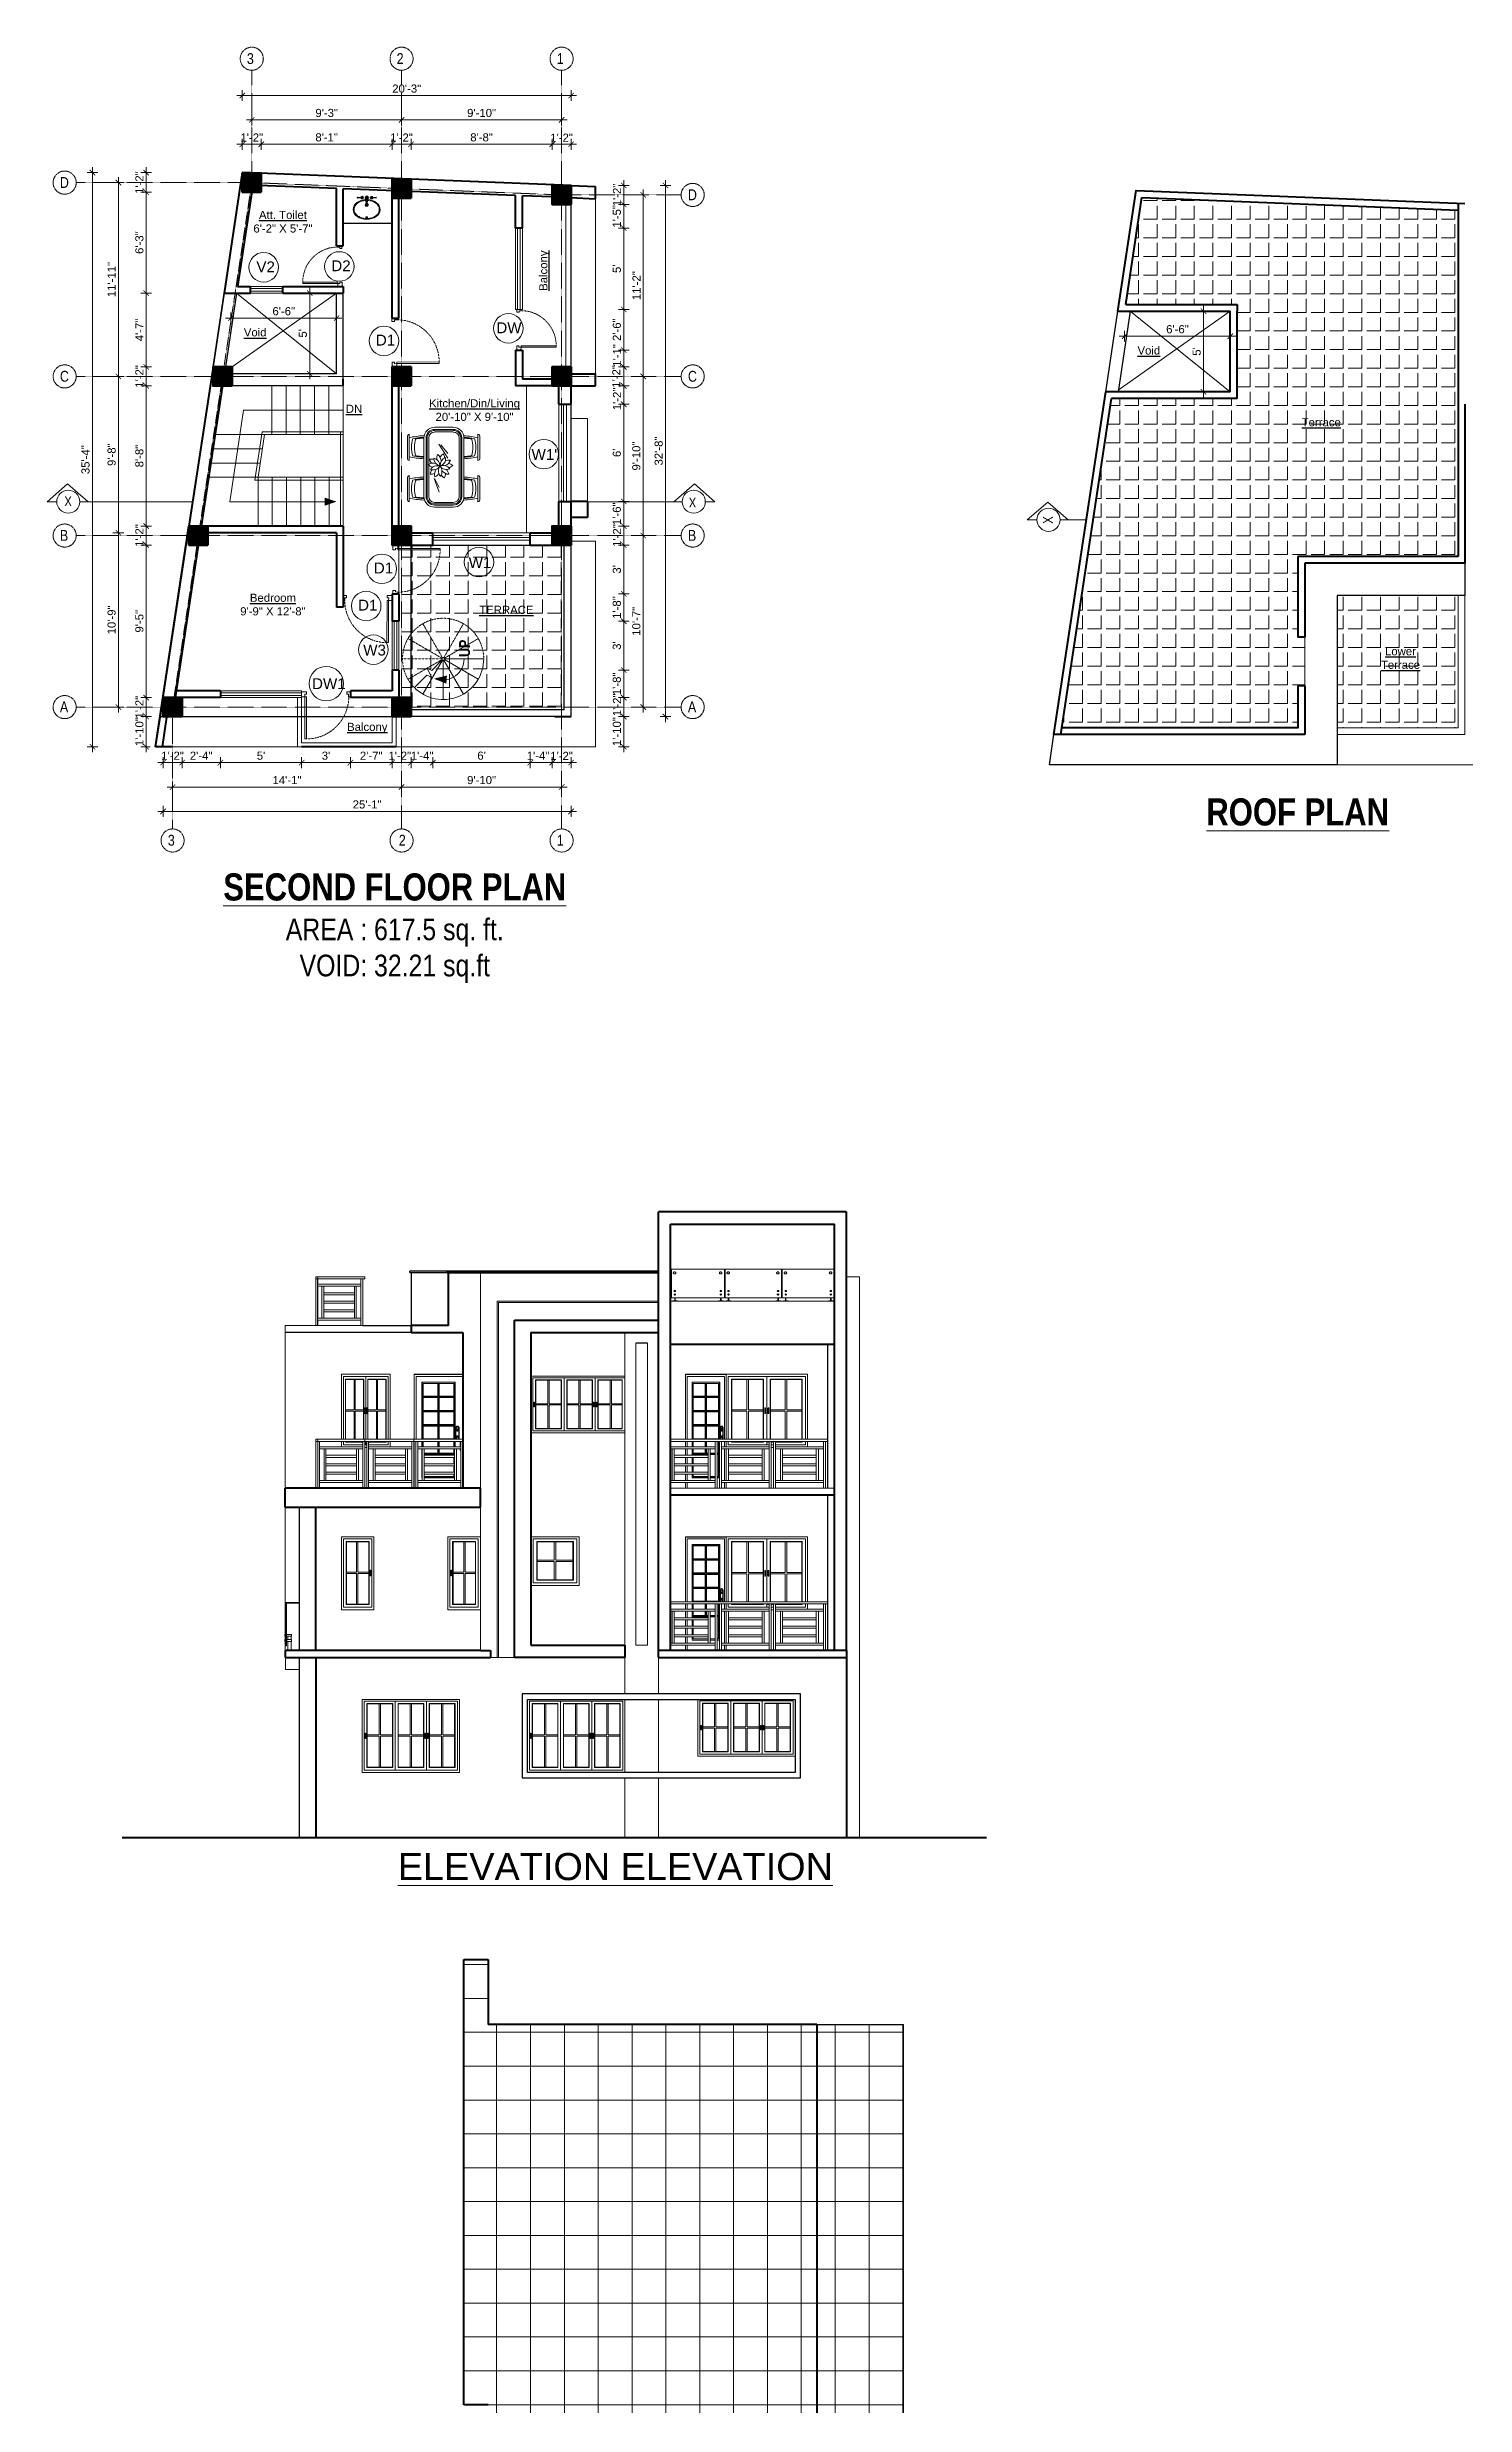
# Model space of a CAD drawing. Header units: inches. Extents: x 135267 to 147066, y -21506 to -19082.
# Drawn here: x 145038 to 146085, y -21056 to -19315 of the extents above; entities that cross this region are included whole.
import ezdxf

# ---------------------------------------------------------------- set-up
doc = ezdxf.new("R2010")
doc.units = ezdxf.units.IN
doc.header["$LTSCALE"] = 0.5
doc.header["$MEASUREMENT"] = 0
doc.header["$PDMODE"] = 66
doc.linetypes.add('CENTER', pattern=[2, 1.25, -0.25, 0.25, -0.25])
doc.linetypes.add('HIDDEN', pattern=[0.375, 0.25, -0.125])
for name, color, linetype, lineweight in [('Annotate-Lite.w', 177, 'Continuous', 9), ('Annotations-Bold.w', 177, 'Continuous', 13), ('C-COLUMN', 1, 'Continuous', 50), ('DIM', 4, 'Continuous', 5), ('DIM 1-100', 4, 'Continuous', 13), ('Dim-100.w', 4, 'Continuous', 9), ('Door-Window.w', 4, 'Continuous', 15), ('F-FURNITURE', 30, 'Continuous', 13), ('Fittings', 9, 'Continuous', 5), ('HACTH', 253, 'Continuous', 9), ('hatch', 9, 'Continuous', 5), ('PARAPET', 50, 'Continuous', 13), ('stair', 132, 'Continuous', 13), ('Staircase', 6, 'Continuous', 18), ('TEXT', 220, 'Continuous', 9), ('Text-100.w', 254, 'Continuous', 9), ('Toilet', 7, 'Continuous', 25), ('wall', 1, 'Continuous', 40), ('wall light', 6, 'Continuous', 25), ('window', 4, 'Continuous', 13)]:
    doc.layers.add(name, color=color, linetype=linetype, lineweight=lineweight)
doc.layers.add('furniture', color=31, linetype='Continuous')
doc.styles.add('ARAIL', font='ARIALN.TTF')
doc.styles.add('arial', font='arial.ttf')
doc.styles.add('arial.', font='arial.ttf')
doc.styles.add('gaurav', font='arial.ttf')
doc.styles.get("Standard").update_dxf_attribs({"font": 'arial.ttf'})
doc.dimstyles.new('1 by 96', dxfattribs={"dimtxt": 6, "dimasz": 4, "dimexe": 4, "dimexo": 4, "dimgap": 2, "dimtad": 1, "dimdec": 0, "dimzin": 0, "dimdsep": 46, "dimlunit": 4, "dimtxsty": 'Standard', "dimblk": 'ARCHTICK', "dimcen": 0, "dimdle": 4, "dimadec": 0, "dimazin": 0, "dimtfac": 1, "dimtdec": 0, "dimtix": 1, "dimtofl": 0, "dimtmove": 1, "dimatfit": 3, "dimldrblk": 'ARCHTICK', "dimfxl": 4, "dimfxlon": 1, "dimtolj": 1, "dimtzin": 0, "dimlwd": -1, "dimlwe": -1, "dimarcsym": 0})
pattern_1 = [(90, (126360.536, -166085.406), (-13.75, 8e-16), [10, -3.75]), (180, (126360.536, -166085.406), (-2e-15, -13.75), [10, -3.75])]
pattern_2 = [(90, (9845.302, 344.517), (-25, 0), []), (180, (9845.302, 344.517), (-4e-15, -25), [])]

msp = doc.modelspace()

# ---------------------------------------------------------------- texts
at = {"layer": 'Annotate-Lite.w', "ltscale": 0.005, "char_height": 8, "attachment_point": 1, "style": 'gaurav'}
for s, insert in [('V2', (145192.9, -19472.8)), ('D2', (145248.2, -19472)), ('D1', (145281.1, -19526.9)), ('DW', (145370.1, -19517.8)), ("W1'", (145396.1, -19611.4)), ('D1', (145279.6, -19695.2)), ('W1', (145349.7, -19691.2)), ('D1', (145268, -19722.6)), ('W3', (145271.8, -19755.8)), ('DW1', (145234, -19780.6))]:
    msp.add_mtext_dynamic_manual_height_columns(s, width=8, gutter_width=100, heights=[0], dxfattribs=dict(at, insert=insert))
at = {"layer": 'Annotations-Bold.w', "linetype": 'CENTER', "ltscale": 1.5, "char_height": 8, "attachment_point": 1, "style": 'ARAIL'}
for s, insert in [('3', (145185.9, -19319)), ('2', (145296.5, -19319)), ('1', (145414.8, -19319)), ('D', (145047.8, -19410.5)), ('D', (145511.6, -19419.6)), ('C', (145047.8, -19553.6)), ('C', (145511.6, -19553.6)), ('B', (145047.8, -19671.1)), ('B', (145511.6, -19671.1)), ('A', (145047.8, -19797.7)), ('A', (145511.6, -19797.7)), ('3', (145127.5, -19896.2)), ('2', (145298.1, -19896.2)), ('1', (145414.8, -19896.2))]:
    msp.add_mtext_dynamic_manual_height_columns(s, width=6.539, gutter_width=100, heights=[0], dxfattribs=dict(at, insert=insert))
at = {"layer": 'TEXT', "lineweight": -2, "char_height": 6, "width": 127.506, "attachment_point": 5, "style": 'arial.'}
for s, insert in [('{\\LAtt. Toilet\\P}6\'-2" X 5\'-7"', (145212.5, -19443.5)), ('{\\LVoid}', (145192, -19525.2)), ('{\\LVoid}', (145852, -19538.6)), ('{\\LDN}', (145265, -19581.6)), ('{\\LKitchen/Din/Living\\P}20\'-10" X 9\'-10"', (145354, -19582.6)), ('{\\LTerrace}', (145979.3, -19591.6)), ('{\\LBedroom\\P}9\'-9" X 12\'-8"', (145205.1, -19726.2)), ('{\\LTERRACE}', (145377.5, -19730.1)), ('{\\LLower\\PTerrace}', (146037.8, -19765.7)), ('{\\LBalcony}', (145274.8, -19817.4))]:
    msp.add_mtext(s, dxfattribs=dict(at, insert=insert))
at = {"layer": 'TEXT', "lineweight": -2, "insert": (145405.7, -19479.6), "char_height": 6, "width": 127.506, "attachment_point": 5, "rotation": 90, "style": 'arial.'}
msp.add_mtext('{\\LBalcony}', dxfattribs=at)
at = {"layer": 'TEXT', "char_height": 7.2, "style": 'ARAIL'}
for insert, attachment_point in [((145056.6, -19646.3), 3), ((145512.2, -19647.3), 1)]:
    msp.add_mtext_dynamic_manual_height_columns('X', width=125.465, gutter_width=90, heights=[0], dxfattribs=dict(at, insert=insert, attachment_point=attachment_point))
at = {"layer": 'TEXT', "insert": (145773.9, -19661), "char_height": 7.2, "attachment_point": 3, "rotation": 90, "style": 'ARAIL'}
msp.add_mtext_dynamic_manual_height_columns('X', width=125.465, gutter_width=90, heights=[0], dxfattribs=at)
at = {"layer": 'Text-100.w', "insert": (145350.7, -19758.5), "char_height": 8, "attachment_point": 8, "rotation": 90, "style": 'arial'}
msp.add_mtext_dynamic_manual_height_columns('{\\fArial Narrow|b1|i0|c0|p34;UP}', width=92.146, gutter_width=0.318, heights=[0], dxfattribs=at)
at = {"layer": 'Text-100.w', "char_height": 20, "width": 569.102, "attachment_point": 2, "style": 'arial'}
for s, insert in [('\\A1;{\\fArial Narrow|b1|i0|c0|p34;\\LROOF PLAN}', (145961.9, -19869.3)), ('\\A1;{\\fArial Narrow|b1|i0|c0|p34;\\LSECOND FLOOR PLAN\\P\\fArial Narrow|b0|i0|c0|p34;\\H0.8x;\\lAREA : 617.5 sq. ft.\\PVOID: 32.21 sq.ft}', (145295.1, -19924.7))]:
    msp.add_mtext(s, dxfattribs=dict(at, insert=insert))
at = {"layer": 'Text-100.w', "insert": (145458, -20648.1), "char_height": 20, "attachment_point": 2, "style": 'arial'}
msp.add_mtext_dynamic_manual_height_columns('{\\LELEVATION ELEVATION}', width=940.971, gutter_width=100, heights=[0], dxfattribs=at)

# ---------------------------------------------------------------- blocks, each defined once
blk = doc.blocks.new('3-0')
at = {"ltscale": 3}
for p, q in [((11063, 10097.7), (11066, 10099.9)), ((11063, 10097.7), (11064.5, 10095.7)), ((11066, 10096.8), (11064.5, 10095.7)), ((11065.3, 10097.8), (11066.7, 10098.9)), ((11066, 10096.8), (11065.3, 10097.8)), ((11066, 10099.9), (11066.7, 10098.9)), ((11085.5, 10074.1), (11110.3, 10093)), ((11086.2, 10073.2), (11111, 10092)), ((11111, 10092), (11110.3, 10093)), ((11084, 10073), (11082.6, 10071.9)), ((11082.6, 10071.9), (11084.8, 10069)), ((11084, 10073), (11084.8, 10072)), ((11084.8, 10072), (11086.2, 10073.2)), ((11084.8, 10069), (11087.7, 10071.2)), ((11086.2, 10073.2), (11085.5, 10074.1)), ((11087.7, 10071.2), (11086.2, 10073.2))]:
    blk.add_line(p, q, dxfattribs=at)
at = {"layer": 'Door-Window.w', "color": 9, "linetype": 'HIDDEN', "lineweight": 18}
blk.add_arc((11085.5, 10074.1), 31.2, 37.1906, 127.1465, dxfattribs=at)
blk = doc.blocks.new('A$C604E024C')
at = {"linetype": 'ByBlock'}
for p, q in [((-107, 6), (-198, 9)), ((-101, 4), (-101, -4)), ((-101, 4), (-101, 1)), ((-101, 4), (-101, 4)), ((-101, 1), (-97, 1)), ((-101, 0), (-101, -4)), ((-101, 0), (-97, 0)), ((-97, 4), (-97, 1)), ((-97, 4), (-96, 4)), ((-96, 4), (-96, -4)), ((-6, 4), (-6, -4)), ((-6, 4), (-5, 4)), ((-5, 4), (-5, -4)), ((0, 13), (0, -13)), ((1, 4), (1, -4)), ((1, 4), (3, 4)), ((2, 4), (2, 1)), ((2, 4), (3, 4)), ((2, 1), (3, 1)), ((100, 2), (101, 2)), ((107, 6), (198, 9)), ((199, 8), (199, -8)), ((-107, -6), (-198, -9)), ((-101, -4), (-101, -4)), ((-101, -4), (-101, -4)), ((-97, 0), (-97, -4)), ((-97, -4), (-96, -4)), ((-96, -4), (-96, -4)), ((-6, -4), (-1, -4)), ((-5, -4), (-1, -4)), ((-1, -4), (-1, -4)), ((1, -4), (3, -4)), ((2, 0), (2, -4)), ((2, 0), (3, 0)), ((2, -4), (3, -4)), ((100, -2), (101, -2)), ((107, -6), (198, -9))]:
    blk.add_line(p, q, dxfattribs=at)
for points in [[(35, -3), (35, -3, 0.267949), (35, 2), (20, 29, 0.267949), (15, 31), (-15, 31, 0.267949), (-20, 29), (-35, 2, 0.267949), (-35, -3)], [(0, 13), (-5, 13, 0.267949), (-9, 10), (-13, 2, 0.267949), (-13, -3), (-9, -10, 0.267949), (-5, -13), (0, -13)], [(0, 13), (5, 13, -0.267949), (9, 10), (13, 2, -0.267949), (13, -3), (9, -10, -0.267949), (5, -13), (0, -13)], [(-15, -149, 0.267949), (-15, -154), (-9, -163, 0.267949), (-5, -166), (0, -166)], [(15, -149, -0.267949), (15, -154), (9, -163, -0.267949), (5, -166), (0, -166)]]:
    blk.add_lwpolyline(points, format="xyb", dxfattribs=at)
for centre, radius, start, end in [((-148, 0), 51.6, 171.6285, 188.3715), ((-198, 8), 1, 88.5767, 180), ((-99, 0), 27.8, 193.9353, 166.0647), ((-99, 0), 16.1, 203.4772, 156.5228), ((-99, 0), 13.6, 207.8254, 152.1746), ((-99, 0), 10.7, 215.7665, 144.2335), ((3, 2), 1.6, 270, 90.0142), ((3, 2), 2.2, 301.4048, 90), ((3, -2), 2.5, 270, 62.7097), ((99, 0), 27.8, 13.9353, 346.0647), ((99, 0), 16.1, 23.4772, 336.5228), ((99, 0), 13.6, 27.8254, 332.1746), ((99, 0), 10.7, 35.7665, 324.2335), ((198, 8), 1, 0, 91.4233), ((-198, -8), 1, 180, 271.4233), ((-325, -117), 312, 354.1333, 21.5654), ((-1093, -110), 1085, 357.1828, 5.6778), ((3, -2), 1.9, 270, 90), ((1084, -109), 1075, 174.3028, 182.8736), ((325, -117), 312, 158.4157, 185.9255), ((198, -8), 1, 268.5767, 0)]:
    blk.add_arc(centre, radius, start, end, dxfattribs=at)
blk.add_ellipse((99, 0), major_axis=(0, 4.4), ratio=0.647537, start_param=-0.996154, end_param=4.137747, dxfattribs=at)
blk.add_open_spline([(100, 2), (100, 3), (100, 3), (100, 3), (99, 4), (99, 4), (99, 4), (99, 4), (98, 4), (98, 4), (98, 3), (97, 3), (97, 3), (97, 2), (97, 2), (96, 1), (96, 0), (96, 0), (96, -2), (97, -2), (97, -3), (97, -3), (98, -4), (98, -4), (99, -4), (99, -4), (99, -4), (100, -3), (100, -3), (100, -3), (100, -2)], degree=3, knots=[5.296065, 5.296065, 5.296065, 5.296065, 5.668493, 5.668493, 6.044953, 6.044953, 6.283185, 6.283185, 6.283185, 6.618814, 6.618814, 6.954443, 6.954443, 7.290072, 7.290072, 7.6257, 7.6257, 8.094621, 8.094621, 8.563542, 8.563542, 8.940002, 8.940002, 9.316461, 9.316461, 9.692921, 9.692921, 10.069381, 10.069381, 10.411893, 10.411893, 10.411893, 10.411893], dxfattribs=at)
blk = doc.blocks.new('basin')
for radius, start, end in [(1.14, 113.503, 66.2712), (0.79, 126.715, 52.8739)]:
    blk.add_arc((134195.3, -39122.5), radius, start, end)
blk.add_ellipse((134195.3, -39125.8), major_axis=(-9.97, 0), ratio=0.736887, start_param=4.757716, end_param=10.948885)
blk.add_ellipse((134195.3, -39131.6), major_axis=(0.448, 0), ratio=0.674502)
for points, knots in [([(134194.7, -39119.2), (134194.3, -39119.2), (134194, -39119.2), (134193.1, -39119.3), (134192.6, -39119.4), (134191.6, -39119.7), (134191.1, -39119.8), (134190.2, -39120.2), (134189.8, -39120.4), (134188.9, -39120.9), (134188.6, -39121.2), (134187.9, -39121.8), (134187.6, -39122.1), (134187.1, -39122.7), (134186.8, -39123), (134186.5, -39123.7), (134186.3, -39124.1), (134186.1, -39124.8), (134186, -39125.1), (134186, -39125.6), (134186, -39125.7), (134186, -39125.8), (134186, -39126.1), (134186, -39126.3), (134186.1, -39126.9), (134186.2, -39127.3), (134186.5, -39128), (134186.6, -39128.3), (134187.1, -39129), (134187.3, -39129.3), (134187.9, -39129.9), (134188.2, -39130.2), (134188.9, -39130.7), (134189.3, -39130.9), (134190.1, -39131.4), (134190.5, -39131.6), (134191.4, -39131.9), (134191.9, -39132.1), (134192.9, -39132.3), (134193.4, -39132.4), (134194.4, -39132.5), (134194.9, -39132.5), (134196, -39132.5), (134196.5, -39132.5), (134197.5, -39132.3), (134198, -39132.3), (134199, -39132), (134199.4, -39131.8), (134200.3, -39131.5), (134200.8, -39131.3), (134201.6, -39130.8), (134201.9, -39130.5), (134202.6, -39130), (134202.9, -39129.7), (134203.5, -39129.1), (134203.7, -39128.8), (134204.1, -39128.1), (134204.2, -39127.8), (134204.5, -39127.1), (134204.6, -39126.7), (134204.6, -39126), (134204.6, -39125.7), (134204.6, -39125), (134204.5, -39124.6), (134204.3, -39123.9), (134204.1, -39123.6), (134203.7, -39122.9), (134203.4, -39122.6), (134202.9, -39121.9), (134202.6, -39121.6), (134201.9, -39121.1), (134201.5, -39120.8), (134200.7, -39120.3), (134200.2, -39120.1), (134199.3, -39119.8), (134198.8, -39119.6), (134197.8, -39119.4), (134197.3, -39119.3), (134196.5, -39119.2), (134196.2, -39119.2), (134195.9, -39119.2)], [4.778413, 4.778413, 4.778413, 4.778413, 4.89303, 4.89303, 5.060537, 5.060537, 5.228045, 5.228045, 5.395552, 5.395552, 5.56306, 5.56306, 5.730567, 5.730567, 5.898075, 5.898075, 6.065582, 6.065582, 6.233089, 6.233089, 6.283185, 6.283185, 6.283185, 6.401225, 6.401225, 6.564378, 6.564378, 6.727532, 6.727532, 6.890685, 6.890685, 7.053839, 7.053839, 7.216992, 7.216992, 7.380146, 7.380146, 7.543299, 7.543299, 7.706452, 7.706452, 7.869606, 7.869606, 8.032759, 8.032759, 8.195913, 8.195913, 8.359066, 8.359066, 8.52222, 8.52222, 8.685373, 8.685373, 8.848527, 8.848527, 9.01168, 9.01168, 9.174834, 9.174834, 9.337987, 9.337987, 9.501141, 9.501141, 9.668648, 9.668648, 9.836155, 9.836155, 10.003663, 10.003663, 10.17117, 10.17117, 10.338678, 10.338678, 10.506185, 10.506185, 10.673693, 10.673693, 10.8412, 10.8412, 10.929386, 10.929386, 10.929386, 10.929386]), ([(134195.9, -39131.6), (134195.9, -39131.5), (134195.9, -39131.5), (134195.8, -39131.5), (134195.8, -39131.4), (134195.8, -39131.4), (134195.7, -39131.3), (134195.7, -39131.3), (134195.6, -39131.2), (134195.5, -39131.2), (134195.4, -39131.2), (134195.2, -39131.2), (134195.1, -39131.2), (134194.9, -39131.3), (134194.9, -39131.3), (134194.8, -39131.4), (134194.8, -39131.4), (134194.8, -39131.5), (134194.8, -39131.5), (134194.8, -39131.6), (134194.8, -39131.6), (134194.8, -39131.7), (134194.8, -39131.8), (134194.9, -39131.8), (134194.9, -39131.9), (134195, -39131.9), (134195, -39131.9), (134195.2, -39132), (134195.2, -39132), (134195.4, -39132), (134195.5, -39132), (134195.7, -39131.9), (134195.7, -39131.9), (134195.8, -39131.8), (134195.8, -39131.7), (134195.8, -39131.7), (134195.9, -39131.6), (134195.9, -39131.6), (134195.9, -39131.6), (134195.9, -39131.6)], [0, 0, 0, 0, 0.188397, 0.188397, 0.376794, 0.376794, 0.73698, 0.73698, 1.097166, 1.097166, 1.657793, 1.657793, 2.21842, 2.21842, 2.564182, 2.564182, 2.840364, 2.840364, 3.116547, 3.116547, 3.39273, 3.39273, 3.668913, 3.668913, 3.945096, 3.945096, 4.221279, 4.221279, 4.783807, 4.783807, 5.346334, 5.346334, 5.697184, 5.697184, 5.974645, 5.974645, 6.252106, 6.252106, 6.283185, 6.283185, 6.283185, 6.283185])]:
    blk.add_open_spline(points, degree=3, knots=knots)
at = {"xscale": 0.03499430959345774, "yscale": 0.03499430959345774, "zscale": 0.03499430959345774, "rotation": 359.9929103328581}
blk.add_blockref('A$C604E024C', (134195.3, -39117.1), dxfattribs=at)
blk = doc.blocks.new('_ArchTick')
at = {"color": 0, "linetype": 'ByBlock', "const_width": 0.15}
blk.add_lwpolyline([(-0.5, -0.5), (0.5, 0.5)], dxfattribs=at)
blk = doc.blocks.new('*D163')
at = {"layer": 'Defpoints', "color": 0, "transparency": 16777216}
for p in [(145196.5, -19386.3), (145182.5, -19407.6), (145196.5, -19407.6)]:
    blk.add_point(p, dxfattribs=at)
at = {"layer": 'DIM 1-100', "color": 0, "transparency": 16777216}
for p, q in [((145178.5, -19386.3), (145200.5, -19386.3)), ((145182.5, -19390.3), (145182.5, -19382.3)), ((145196.5, -19390.3), (145196.5, -19382.3))]:
    blk.add_line(p, q, dxfattribs=at)
at = {"layer": 'DIM 1-100', "color": 0, "transparency": 16777216, "xscale": 4, "yscale": 4, "zscale": 4, "rotation": 180}
blk.add_blockref('_ArchTick', (145182.5, -19386.3), dxfattribs=at)
at = {"layer": 'DIM 1-100', "color": 0, "transparency": 16777216, "xscale": 4, "yscale": 4, "zscale": 4}
blk.add_blockref('_ArchTick', (145196.5, -19386.3), dxfattribs=at)
at = {"layer": 'DIM 1-100', "color": 0, "transparency": 16777216, "insert": (145189.5, -19381.3), "char_height": 6, "attachment_point": 5}
blk.add_mtext('\\A1;1\'-2"', dxfattribs=at)
blk = doc.blocks.new('*D164')
at = {"layer": 'Defpoints', "color": 0, "transparency": 16777216}
for p in [(145293.1, -19386.3), (145196.5, -19407.6), (145293.1, -19412.1)]:
    blk.add_point(p, dxfattribs=at)
at = {"layer": 'DIM 1-100', "color": 0, "transparency": 16777216}
for p, q in [((145192.5, -19386.3), (145297.1, -19386.3)), ((145196.5, -19390.3), (145196.5, -19382.3)), ((145293.1, -19390.3), (145293.1, -19382.3))]:
    blk.add_line(p, q, dxfattribs=at)
at = {"layer": 'DIM 1-100', "color": 0, "transparency": 16777216, "xscale": 4, "yscale": 4, "zscale": 4, "rotation": 180}
blk.add_blockref('_ArchTick', (145196.5, -19386.3), dxfattribs=at)
at = {"layer": 'DIM 1-100', "color": 0, "transparency": 16777216, "xscale": 4, "yscale": 4, "zscale": 4}
blk.add_blockref('_ArchTick', (145293.1, -19386.3), dxfattribs=at)
at = {"layer": 'DIM 1-100', "color": 0, "transparency": 16777216, "insert": (145244.8, -19381.2), "char_height": 6, "attachment_point": 5}
blk.add_mtext('\\A1;8\'-1"', dxfattribs=at)
blk = doc.blocks.new('*D165')
at = {"layer": 'Defpoints', "color": 0, "transparency": 16777216}
for p in [(145307.1, -19386.3), (145293.1, -19412.1), (145307.1, -19412.1)]:
    blk.add_point(p, dxfattribs=at)
at = {"layer": 'DIM 1-100', "color": 0, "transparency": 16777216}
for p, q in [((145289.1, -19386.3), (145311.1, -19386.3)), ((145293.1, -19390.3), (145293.1, -19382.3)), ((145307.1, -19390.3), (145307.1, -19382.3))]:
    blk.add_line(p, q, dxfattribs=at)
at = {"layer": 'DIM 1-100', "color": 0, "transparency": 16777216, "xscale": 4, "yscale": 4, "zscale": 4, "rotation": 180}
blk.add_blockref('_ArchTick', (145293.1, -19386.3), dxfattribs=at)
at = {"layer": 'DIM 1-100', "color": 0, "transparency": 16777216, "xscale": 4, "yscale": 4, "zscale": 4}
blk.add_blockref('_ArchTick', (145307.1, -19386.3), dxfattribs=at)
at = {"layer": 'DIM 1-100', "color": 0, "transparency": 16777216, "insert": (145300.1, -19381.3), "char_height": 6, "attachment_point": 5}
blk.add_mtext('\\A1;1\'-2"', dxfattribs=at)
blk = doc.blocks.new('*D166')
at = {"layer": 'Defpoints', "color": 0, "transparency": 16777216}
for p in [(145411.3, -19386.3), (145307.1, -19412.1), (145411.3, -19416.7)]:
    blk.add_point(p, dxfattribs=at)
at = {"layer": 'DIM 1-100', "color": 0, "transparency": 16777216}
for p, q in [((145303.1, -19386.3), (145415.3, -19386.3)), ((145307.1, -19390.3), (145307.1, -19382.3)), ((145411.3, -19390.3), (145411.3, -19382.3))]:
    blk.add_line(p, q, dxfattribs=at)
at = {"layer": 'DIM 1-100', "color": 0, "transparency": 16777216, "xscale": 4, "yscale": 4, "zscale": 4, "rotation": 180}
blk.add_blockref('_ArchTick', (145307.1, -19386.3), dxfattribs=at)
at = {"layer": 'DIM 1-100', "color": 0, "transparency": 16777216, "xscale": 4, "yscale": 4, "zscale": 4}
blk.add_blockref('_ArchTick', (145411.3, -19386.3), dxfattribs=at)
at = {"layer": 'DIM 1-100', "color": 0, "transparency": 16777216, "insert": (145359.2, -19381.2), "char_height": 6, "attachment_point": 5}
blk.add_mtext('\\A1;8\'-8"', dxfattribs=at)
blk = doc.blocks.new('*D167')
at = {"layer": 'Defpoints', "color": 0, "transparency": 16777216}
for p in [(145425.3, -19386.3), (145411.3, -19416.7), (145425.3, -19416.7)]:
    blk.add_point(p, dxfattribs=at)
at = {"layer": 'DIM 1-100', "color": 0, "transparency": 16777216}
for p, q in [((145407.3, -19386.3), (145429.3, -19386.3)), ((145411.3, -19390.3), (145411.3, -19382.3)), ((145425.3, -19390.3), (145425.3, -19382.3))]:
    blk.add_line(p, q, dxfattribs=at)
at = {"layer": 'DIM 1-100', "color": 0, "transparency": 16777216, "xscale": 4, "yscale": 4, "zscale": 4, "rotation": 180}
blk.add_blockref('_ArchTick', (145411.3, -19386.3), dxfattribs=at)
at = {"layer": 'DIM 1-100', "color": 0, "transparency": 16777216, "xscale": 4, "yscale": 4, "zscale": 4}
blk.add_blockref('_ArchTick', (145425.3, -19386.3), dxfattribs=at)
at = {"layer": 'DIM 1-100', "color": 0, "transparency": 16777216, "insert": (145418.3, -19381.4), "char_height": 6, "attachment_point": 5}
blk.add_mtext('\\A1;1\'-2"', dxfattribs=at)
blk = doc.blocks.new('*D168')
at = {"layer": 'Defpoints', "color": 0, "transparency": 16777216}
for p in [(145300.1, -19368.3), (145189.5, -19407.6), (145300.1, -19411.8)]:
    blk.add_point(p, dxfattribs=at)
at = {"layer": 'DIM 1-100', "color": 0, "transparency": 16777216}
for p, q in [((145185.5, -19368.3), (145304.1, -19368.3)), ((145189.5, -19372.3), (145189.5, -19364.3)), ((145300.1, -19372.3), (145300.1, -19364.3))]:
    blk.add_line(p, q, dxfattribs=at)
at = {"layer": 'DIM 1-100', "color": 0, "transparency": 16777216, "xscale": 4, "yscale": 4, "zscale": 4, "rotation": 180}
blk.add_blockref('_ArchTick', (145189.5, -19368.3), dxfattribs=at)
at = {"layer": 'DIM 1-100', "color": 0, "transparency": 16777216, "xscale": 4, "yscale": 4, "zscale": 4}
blk.add_blockref('_ArchTick', (145300.1, -19368.3), dxfattribs=at)
at = {"layer": 'DIM 1-100', "color": 0, "transparency": 16777216, "insert": (145244.8, -19363.2), "char_height": 6, "attachment_point": 5}
blk.add_mtext('\\A1;9\'-3"', dxfattribs=at)
blk = doc.blocks.new('*D169')
at = {"layer": 'Defpoints', "color": 0, "transparency": 16777216}
for p in [(145418.3, -19368.3), (145300.1, -19411.8), (145418.3, -19416.5)]:
    blk.add_point(p, dxfattribs=at)
at = {"layer": 'DIM 1-100', "color": 0, "transparency": 16777216}
for p, q in [((145296.1, -19368.3), (145422.3, -19368.3)), ((145300.1, -19372.3), (145300.1, -19364.3)), ((145418.3, -19372.3), (145418.3, -19364.3))]:
    blk.add_line(p, q, dxfattribs=at)
at = {"layer": 'DIM 1-100', "color": 0, "transparency": 16777216, "xscale": 4, "yscale": 4, "zscale": 4, "rotation": 180}
blk.add_blockref('_ArchTick', (145300.1, -19368.3), dxfattribs=at)
at = {"layer": 'DIM 1-100', "color": 0, "transparency": 16777216, "xscale": 4, "yscale": 4, "zscale": 4}
blk.add_blockref('_ArchTick', (145418.3, -19368.3), dxfattribs=at)
at = {"layer": 'DIM 1-100', "color": 0, "transparency": 16777216, "insert": (145359.2, -19363.2), "char_height": 6, "attachment_point": 5}
blk.add_mtext('\\A1;9\'-10"', dxfattribs=at)
blk = doc.blocks.new('*D170')
at = {"layer": 'Defpoints', "color": 0, "transparency": 16777216}
for p in [(145182.5, -19350.3), (145182.5, -19407.2), (145425.3, -19416.7)]:
    blk.add_point(p, dxfattribs=at)
at = {"layer": 'DIM 1-100', "color": 0, "transparency": 16777216}
for p, q in [((145429.3, -19350.3), (145178.5, -19350.3)), ((145182.5, -19354.3), (145182.5, -19346.3)), ((145425.3, -19354.3), (145425.3, -19346.3))]:
    blk.add_line(p, q, dxfattribs=at)
at = {"layer": 'DIM 1-100', "color": 0, "transparency": 16777216, "xscale": 4, "yscale": 4, "zscale": 4, "rotation": 180}
blk.add_blockref('_ArchTick', (145182.5, -19350.3), dxfattribs=at)
at = {"layer": 'DIM 1-100', "color": 0, "transparency": 16777216, "xscale": 4, "yscale": 4, "zscale": 4}
blk.add_blockref('_ArchTick', (145425.3, -19350.3), dxfattribs=at)
at = {"layer": 'DIM 1-100', "color": 0, "transparency": 16777216, "insert": (145303.9, -19345.2), "char_height": 6, "attachment_point": 5}
blk.add_mtext('\\A1;20\'-3"', dxfattribs=at)
blk = doc.blocks.new('*D211')
at = {"layer": 'Defpoints', "color": 0, "transparency": 16777216}
for p in [(145182.5, -19407.2), (145111.5, -19421.6), (145182.5, -19421.6)]:
    blk.add_point(p, dxfattribs=at)
at = {"layer": 'DIM 1-100', "color": 0, "transparency": 16777216}
for p, q in [((145115.5, -19407.2), (145107.5, -19407.2)), ((145111.5, -19403.2), (145111.5, -19425.6)), ((145115.5, -19421.6), (145107.5, -19421.6))]:
    blk.add_line(p, q, dxfattribs=at)
at = {"layer": 'DIM 1-100', "color": 0, "transparency": 16777216, "xscale": 4, "yscale": 4, "zscale": 4}
for p, rotation in [((145111.5, -19407.2), 90), ((145111.5, -19421.6), 270)]:
    blk.add_blockref('_ArchTick', p, dxfattribs=dict(at, rotation=rotation))
at = {"layer": 'DIM 1-100', "color": 0, "transparency": 16777216, "insert": (145106.5, -19414.6), "char_height": 6, "attachment_point": 5, "rotation": 90}
blk.add_mtext('\\A1;1\'-2"', dxfattribs=at)
blk = doc.blocks.new('*D205')
at = {"layer": 'Defpoints', "color": 0, "transparency": 16777216}
for p in [(145182.5, -19421.6), (145111.5, -19496.2), (145169.1, -19496.2)]:
    blk.add_point(p, dxfattribs=at)
at = {"layer": 'DIM 1-100', "color": 0, "transparency": 16777216}
for p, q in [((145115.5, -19421.6), (145107.5, -19421.6)), ((145111.5, -19417.6), (145111.5, -19500.2)), ((145115.5, -19496.2), (145107.5, -19496.2))]:
    blk.add_line(p, q, dxfattribs=at)
at = {"layer": 'DIM 1-100', "color": 0, "transparency": 16777216, "xscale": 4, "yscale": 4, "zscale": 4}
for p, rotation in [((145111.5, -19421.6), 90), ((145111.5, -19496.2), 270)]:
    blk.add_blockref('_ArchTick', p, dxfattribs=dict(at, rotation=rotation))
at = {"layer": 'DIM 1-100', "color": 0, "transparency": 16777216, "insert": (145106.5, -19458.9), "char_height": 6, "attachment_point": 5, "rotation": 90}
blk.add_mtext('\\A1;6\'-3"', dxfattribs=at)
blk = doc.blocks.new('*D206')
at = {"layer": 'Defpoints', "color": 0, "transparency": 16777216}
for p in [(145169.1, -19496.2), (145111.5, -19550.7), (145160.9, -19550.7)]:
    blk.add_point(p, dxfattribs=at)
at = {"layer": 'DIM 1-100', "color": 0, "transparency": 16777216}
for p, q in [((145115.5, -19496.2), (145107.5, -19496.2)), ((145111.5, -19492.2), (145111.5, -19554.7)), ((145115.5, -19550.7), (145107.5, -19550.7))]:
    blk.add_line(p, q, dxfattribs=at)
at = {"layer": 'DIM 1-100', "color": 0, "transparency": 16777216, "xscale": 4, "yscale": 4, "zscale": 4}
for p, rotation in [((145111.5, -19496.2), 90), ((145111.5, -19550.7), 270)]:
    blk.add_blockref('_ArchTick', p, dxfattribs=dict(at, rotation=rotation))
at = {"layer": 'DIM 1-100', "color": 0, "transparency": 16777216, "insert": (145106.5, -19523.4), "char_height": 6, "attachment_point": 5, "rotation": 90}
blk.add_mtext('\\A1;4\'-7"', dxfattribs=at)
blk = doc.blocks.new('*D207')
at = {"layer": 'Defpoints', "color": 0, "transparency": 16777216}
for p in [(145160.9, -19550.7), (145111.5, -19564.7), (145160.9, -19564.7)]:
    blk.add_point(p, dxfattribs=at)
at = {"layer": 'DIM 1-100', "color": 0, "transparency": 16777216}
for p, q in [((145115.5, -19550.7), (145107.5, -19550.7)), ((145111.5, -19546.7), (145111.5, -19568.7)), ((145115.5, -19564.7), (145107.5, -19564.7))]:
    blk.add_line(p, q, dxfattribs=at)
at = {"layer": 'DIM 1-100', "color": 0, "transparency": 16777216, "xscale": 4, "yscale": 4, "zscale": 4}
for p, rotation in [((145111.5, -19550.7), 90), ((145111.5, -19564.7), 270)]:
    blk.add_blockref('_ArchTick', p, dxfattribs=dict(at, rotation=rotation))
at = {"layer": 'DIM 1-100', "color": 0, "transparency": 16777216, "insert": (145106.5, -19557.7), "char_height": 6, "attachment_point": 5, "rotation": 90}
blk.add_mtext('\\A1;1\'-2"', dxfattribs=at)
blk = doc.blocks.new('*D208')
at = {"layer": 'Defpoints', "color": 0, "transparency": 16777216}
for p in [(145160.9, -19564.7), (145111.5, -19668.2), (145143.1, -19668.2)]:
    blk.add_point(p, dxfattribs=at)
at = {"layer": 'DIM 1-100', "color": 0, "transparency": 16777216}
for p, q in [((145115.5, -19564.7), (145107.5, -19564.7)), ((145111.5, -19560.7), (145111.5, -19672.2)), ((145115.5, -19668.2), (145107.5, -19668.2))]:
    blk.add_line(p, q, dxfattribs=at)
at = {"layer": 'DIM 1-100', "color": 0, "transparency": 16777216, "xscale": 4, "yscale": 4, "zscale": 4}
for p, rotation in [((145111.5, -19564.7), 90), ((145111.5, -19668.2), 270)]:
    blk.add_blockref('_ArchTick', p, dxfattribs=dict(at, rotation=rotation))
at = {"layer": 'DIM 1-100', "color": 0, "transparency": 16777216, "insert": (145106.5, -19616.5), "char_height": 6, "attachment_point": 5, "rotation": 90}
blk.add_mtext('\\A1;8\'-8"', dxfattribs=at)
blk = doc.blocks.new('*D209')
at = {"layer": 'Defpoints', "color": 0, "transparency": 16777216}
for p in [(145143.1, -19668.2), (145111.5, -19682.2), (145143.1, -19682.2)]:
    blk.add_point(p, dxfattribs=at)
at = {"layer": 'DIM 1-100', "color": 0, "transparency": 16777216}
for p, q in [((145115.5, -19668.2), (145107.5, -19668.2)), ((145111.5, -19664.2), (145111.5, -19686.2)), ((145115.5, -19682.2), (145107.5, -19682.2))]:
    blk.add_line(p, q, dxfattribs=at)
at = {"layer": 'DIM 1-100', "color": 0, "transparency": 16777216, "xscale": 4, "yscale": 4, "zscale": 4}
for p, rotation in [((145111.5, -19668.2), 90), ((145111.5, -19682.2), 270)]:
    blk.add_blockref('_ArchTick', p, dxfattribs=dict(at, rotation=rotation))
at = {"layer": 'DIM 1-100', "color": 0, "transparency": 16777216, "insert": (145106.5, -19675.2), "char_height": 6, "attachment_point": 5, "rotation": 90}
blk.add_mtext('\\A1;1\'-2"', dxfattribs=at)
blk = doc.blocks.new('*D210')
at = {"layer": 'Defpoints', "color": 0, "transparency": 16777216}
for p in [(145143.1, -19682.2), (145111.5, -19794.9), (145138, -19794.9)]:
    blk.add_point(p, dxfattribs=at)
at = {"layer": 'DIM 1-100', "color": 0, "transparency": 16777216}
for p, q in [((145115.5, -19682.2), (145107.5, -19682.2)), ((145111.5, -19678.2), (145111.5, -19798.9)), ((145115.5, -19794.9), (145107.5, -19794.9))]:
    blk.add_line(p, q, dxfattribs=at)
at = {"layer": 'DIM 1-100', "color": 0, "transparency": 16777216, "xscale": 4, "yscale": 4, "zscale": 4}
for p, rotation in [((145111.5, -19682.2), 90), ((145111.5, -19794.9), 270)]:
    blk.add_blockref('_ArchTick', p, dxfattribs=dict(at, rotation=rotation))
at = {"layer": 'DIM 1-100', "color": 0, "transparency": 16777216, "insert": (145106.5, -19738.5), "char_height": 6, "attachment_point": 5, "rotation": 90}
blk.add_mtext('\\A1;9\'-5"', dxfattribs=at)
blk = doc.blocks.new('*D215')
at = {"layer": 'Defpoints', "color": 0, "transparency": 16777216}
for p in [(145138, -19794.9), (145111.5, -19808.9), (145138, -19808.9)]:
    blk.add_point(p, dxfattribs=at)
at = {"layer": 'DIM 1-100', "color": 0, "transparency": 16777216}
for p, q in [((145115.5, -19794.9), (145107.5, -19794.9)), ((145111.5, -19790.9), (145111.5, -19812.9)), ((145115.5, -19808.9), (145107.5, -19808.9))]:
    blk.add_line(p, q, dxfattribs=at)
at = {"layer": 'DIM 1-100', "color": 0, "transparency": 16777216, "xscale": 4, "yscale": 4, "zscale": 4}
for p, rotation in [((145111.5, -19794.9), 90), ((145111.5, -19808.9), 270)]:
    blk.add_blockref('_ArchTick', p, dxfattribs=dict(at, rotation=rotation))
at = {"layer": 'DIM 1-100', "color": 0, "transparency": 16777216, "insert": (145106.5, -19801.9), "char_height": 6, "attachment_point": 5, "rotation": 90}
blk.add_mtext('\\A1;1\'-2"', dxfattribs=at)
blk = doc.blocks.new('*D216')
at = {"layer": 'Defpoints', "color": 0, "transparency": 16777216}
for p in [(145138, -19808.9), (145111.5, -19831.2), (145118.5, -19831.2)]:
    blk.add_point(p, dxfattribs=at)
at = {"layer": 'DIM 1-100', "color": 0, "transparency": 16777216}
for p, q in [((145115.5, -19808.9), (145107.5, -19808.9)), ((145111.5, -19804.9), (145111.5, -19835.2)), ((145114.5, -19831.2), (145107.5, -19831.2))]:
    blk.add_line(p, q, dxfattribs=at)
at = {"layer": 'DIM 1-100', "color": 0, "transparency": 16777216, "xscale": 4, "yscale": 4, "zscale": 4}
for p, rotation in [((145111.5, -19808.9), 90), ((145111.5, -19831.2), 270)]:
    blk.add_blockref('_ArchTick', p, dxfattribs=dict(at, rotation=rotation))
at = {"layer": 'DIM 1-100', "color": 0, "transparency": 16777216, "insert": (145106.5, -19820), "char_height": 6, "attachment_point": 5, "rotation": 90}
blk.add_mtext('\\A1;1\'-10"', dxfattribs=at)
blk = doc.blocks.new('*D212')
at = {"layer": 'Defpoints', "color": 0, "transparency": 16777216}
for p in [(145189.5, -19414.6), (145091, -19557.7), (145167.9, -19557.7)]:
    blk.add_point(p, dxfattribs=at)
at = {"layer": 'DIM 1-100', "color": 0, "transparency": 16777216}
for p, q in [((145091, -19410.6), (145091, -19561.7)), ((145095, -19414.6), (145087, -19414.6)), ((145095, -19557.7), (145087, -19557.7))]:
    blk.add_line(p, q, dxfattribs=at)
at = {"layer": 'DIM 1-100', "color": 0, "transparency": 16777216, "xscale": 4, "yscale": 4, "zscale": 4}
for p, rotation in [((145091, -19414.6), 90), ((145091, -19557.7), 270)]:
    blk.add_blockref('_ArchTick', p, dxfattribs=dict(at, rotation=rotation))
at = {"layer": 'DIM 1-100', "color": 0, "transparency": 16777216, "insert": (145086, -19486.2), "char_height": 6, "attachment_point": 5, "rotation": 90}
blk.add_mtext('\\A1;11\'-11"', dxfattribs=at)
blk = doc.blocks.new('*D213')
at = {"layer": 'Defpoints', "color": 0, "transparency": 16777216}
for p in [(145167.9, -19557.7), (145091, -19673.2), (145155.1, -19673.2)]:
    blk.add_point(p, dxfattribs=at)
at = {"layer": 'DIM 1-100', "color": 0, "transparency": 16777216}
for p, q in [((145095, -19557.7), (145087, -19557.7)), ((145091, -19553.7), (145091, -19677.2)), ((145095, -19673.2), (145087, -19673.2))]:
    blk.add_line(p, q, dxfattribs=at)
at = {"layer": 'DIM 1-100', "color": 0, "transparency": 16777216, "xscale": 4, "yscale": 4, "zscale": 4}
for p, rotation in [((145091, -19557.7), 90), ((145091, -19673.2), 270)]:
    blk.add_blockref('_ArchTick', p, dxfattribs=dict(at, rotation=rotation))
at = {"layer": 'DIM 1-100', "color": 0, "transparency": 16777216, "insert": (145086, -19615.5), "char_height": 6, "attachment_point": 5, "rotation": 90}
blk.add_mtext('\\A1;9\'-8"', dxfattribs=at)
blk = doc.blocks.new('*D214')
at = {"layer": 'Defpoints', "color": 0, "transparency": 16777216}
for p in [(145155.1, -19673.2), (145091, -19801.9), (145131, -19801.9)]:
    blk.add_point(p, dxfattribs=at)
at = {"layer": 'DIM 1-100', "color": 0, "transparency": 16777216}
for p, q in [((145095, -19673.2), (145087, -19673.2)), ((145091, -19669.2), (145091, -19805.9)), ((145095, -19801.9), (145087, -19801.9))]:
    blk.add_line(p, q, dxfattribs=at)
at = {"layer": 'DIM 1-100', "color": 0, "transparency": 16777216, "xscale": 4, "yscale": 4, "zscale": 4}
for p, rotation in [((145091, -19673.2), 90), ((145091, -19801.9), 270)]:
    blk.add_blockref('_ArchTick', p, dxfattribs=dict(at, rotation=rotation))
at = {"layer": 'DIM 1-100', "color": 0, "transparency": 16777216, "insert": (145086, -19737.5), "char_height": 6, "attachment_point": 5, "rotation": 90}
blk.add_mtext('\\A1;10\'-9"', dxfattribs=at)
blk = doc.blocks.new('*D204')
at = {"layer": 'Defpoints', "color": 0, "transparency": 16777216}
for p in [(145182.5, -19407.2), (145071.8, -19831.2), (145118.5, -19831.2)]:
    blk.add_point(p, dxfattribs=at)
at = {"layer": 'DIM 1-100', "color": 0, "transparency": 16777216}
for p, q in [((145075.8, -19407.2), (145067.8, -19407.2)), ((145071.8, -19403.2), (145071.8, -19835.2)), ((145075.8, -19831.2), (145067.8, -19831.2))]:
    blk.add_line(p, q, dxfattribs=at)
at = {"layer": 'DIM 1-100', "color": 0, "transparency": 16777216, "xscale": 4, "yscale": 4, "zscale": 4}
for p, rotation in [((145071.8, -19407.2), 90), ((145071.8, -19831.2), 270)]:
    blk.add_blockref('_ArchTick', p, dxfattribs=dict(at, rotation=rotation))
at = {"layer": 'DIM 1-100', "color": 0, "transparency": 16777216, "insert": (145066.7, -19619.2), "char_height": 6, "attachment_point": 5, "rotation": 90}
blk.add_mtext('\\A1;35\'-4"', dxfattribs=at)
blk = doc.blocks.new('*D219')
at = {"layer": 'Defpoints', "color": 0, "transparency": 16777216}
for p in [(145411.3, -19682.2), (145425.3, -19682.2), (145425.3, -19842.9)]:
    blk.add_point(p, dxfattribs=at)
at = {"layer": 'DIM 1-100', "color": 0, "transparency": 16777216}
for p, q in [((145407.3, -19842.9), (145429.3, -19842.9)), ((145411.3, -19838.9), (145411.3, -19846.9)), ((145425.3, -19838.9), (145425.3, -19846.9))]:
    blk.add_line(p, q, dxfattribs=at)
at = {"layer": 'DIM 1-100', "color": 0, "transparency": 16777216, "xscale": 4, "yscale": 4, "zscale": 4, "rotation": 180}
blk.add_blockref('_ArchTick', (145411.3, -19842.9), dxfattribs=at)
at = {"layer": 'DIM 1-100', "color": 0, "transparency": 16777216, "xscale": 4, "yscale": 4, "zscale": 4}
blk.add_blockref('_ArchTick', (145425.3, -19842.9), dxfattribs=at)
at = {"layer": 'DIM 1-100', "color": 0, "transparency": 16777216, "insert": (145418.3, -19837.9), "char_height": 6, "attachment_point": 5}
blk.add_mtext('\\A1;1\'-2"', dxfattribs=at)
blk = doc.blocks.new('*D217')
at = {"layer": 'Defpoints', "color": 0, "transparency": 16777216}
for p in [(145418.3, -19675.2), (145300.1, -19808.9), (145418.3, -19860.9)]:
    blk.add_point(p, dxfattribs=at)
at = {"layer": 'DIM 1-100', "color": 0, "transparency": 16777216}
for p, q in [((145296.1, -19860.9), (145422.3, -19860.9)), ((145300.1, -19856.9), (145300.1, -19864.9)), ((145418.3, -19856.9), (145418.3, -19864.9))]:
    blk.add_line(p, q, dxfattribs=at)
at = {"layer": 'DIM 1-100', "color": 0, "transparency": 16777216, "xscale": 4, "yscale": 4, "zscale": 4, "rotation": 180}
blk.add_blockref('_ArchTick', (145300.1, -19860.9), dxfattribs=at)
at = {"layer": 'DIM 1-100', "color": 0, "transparency": 16777216, "xscale": 4, "yscale": 4, "zscale": 4}
blk.add_blockref('_ArchTick', (145418.3, -19860.9), dxfattribs=at)
at = {"layer": 'DIM 1-100', "color": 0, "transparency": 16777216, "insert": (145359.2, -19855.8), "char_height": 6, "attachment_point": 5}
blk.add_mtext('\\A1;9\'-10"', dxfattribs=at)
blk = doc.blocks.new('*D218')
at = {"layer": 'Defpoints', "color": 0, "transparency": 16777216}
for p in [(145124, -19808.9), (145425.3, -19808.9), (145124, -19878.9)]:
    blk.add_point(p, dxfattribs=at)
at = {"layer": 'DIM 1-100', "color": 0, "transparency": 16777216}
for p, q in [((145429.3, -19878.9), (145120, -19878.9)), ((145124, -19874.9), (145124, -19882.9)), ((145425.3, -19874.9), (145425.3, -19882.9))]:
    blk.add_line(p, q, dxfattribs=at)
at = {"layer": 'DIM 1-100', "color": 0, "transparency": 16777216, "xscale": 4, "yscale": 4, "zscale": 4, "rotation": 180}
blk.add_blockref('_ArchTick', (145124, -19878.9), dxfattribs=at)
at = {"layer": 'DIM 1-100', "color": 0, "transparency": 16777216, "xscale": 4, "yscale": 4, "zscale": 4}
blk.add_blockref('_ArchTick', (145425.3, -19878.9), dxfattribs=at)
at = {"layer": 'DIM 1-100', "color": 0, "transparency": 16777216, "insert": (145274.7, -19873.8), "char_height": 6, "attachment_point": 5}
blk.add_mtext('\\A1;25\'-1"', dxfattribs=at)
blk = doc.blocks.new('*D220')
at = {"layer": 'Defpoints', "color": 0, "transparency": 16777216}
for p in [(145395.2, -19682.2), (145411.3, -19682.2), (145395.2, -19842.9)]:
    blk.add_point(p, dxfattribs=at)
at = {"layer": 'DIM 1-100', "color": 0, "transparency": 16777216}
for p, q in [((145415.3, -19842.9), (145391.2, -19842.9)), ((145395.2, -19838.9), (145395.2, -19846.9)), ((145411.3, -19838.9), (145411.3, -19846.9))]:
    blk.add_line(p, q, dxfattribs=at)
at = {"layer": 'DIM 1-100', "color": 0, "transparency": 16777216, "xscale": 4, "yscale": 4, "zscale": 4, "rotation": 180}
blk.add_blockref('_ArchTick', (145395.2, -19842.9), dxfattribs=at)
at = {"layer": 'DIM 1-100', "color": 0, "transparency": 16777216, "xscale": 4, "yscale": 4, "zscale": 4}
blk.add_blockref('_ArchTick', (145411.3, -19842.9), dxfattribs=at)
at = {"layer": 'DIM 1-100', "color": 0, "transparency": 16777216, "insert": (145400.9, -19837.8), "char_height": 6, "attachment_point": 5}
blk.add_mtext('\\A1;1\'-4"', dxfattribs=at)
blk = doc.blocks.new('*D221')
at = {"layer": 'Defpoints', "color": 0, "transparency": 16777216}
for p in [(145323.2, -19682.2), (145395.2, -19682.2), (145323.2, -19842.9)]:
    blk.add_point(p, dxfattribs=at)
at = {"layer": 'DIM 1-100', "color": 0, "transparency": 16777216}
for p, q in [((145399.2, -19842.9), (145319.2, -19842.9)), ((145323.2, -19838.9), (145323.2, -19846.9)), ((145395.2, -19838.9), (145395.2, -19846.9))]:
    blk.add_line(p, q, dxfattribs=at)
at = {"layer": 'DIM 1-100', "color": 0, "transparency": 16777216, "xscale": 4, "yscale": 4, "zscale": 4, "rotation": 180}
blk.add_blockref('_ArchTick', (145323.2, -19842.9), dxfattribs=at)
at = {"layer": 'DIM 1-100', "color": 0, "transparency": 16777216, "xscale": 4, "yscale": 4, "zscale": 4}
blk.add_blockref('_ArchTick', (145395.2, -19842.9), dxfattribs=at)
at = {"layer": 'DIM 1-100', "color": 0, "transparency": 16777216, "insert": (145359.2, -19837.8), "char_height": 6, "attachment_point": 5}
blk.add_mtext("\\A1;6'", dxfattribs=at)
blk = doc.blocks.new('*D222')
at = {"layer": 'Defpoints', "color": 0, "transparency": 16777216}
for p in [(145307.1, -19682.2), (145323.2, -19682.2), (145307.1, -19842.9)]:
    blk.add_point(p, dxfattribs=at)
at = {"layer": 'DIM 1-100', "color": 0, "transparency": 16777216}
for p, q in [((145327.2, -19842.9), (145303.1, -19842.9)), ((145307.1, -19838.9), (145307.1, -19846.9)), ((145323.2, -19838.9), (145323.2, -19846.9))]:
    blk.add_line(p, q, dxfattribs=at)
at = {"layer": 'DIM 1-100', "color": 0, "transparency": 16777216, "xscale": 4, "yscale": 4, "zscale": 4, "rotation": 180}
blk.add_blockref('_ArchTick', (145307.1, -19842.9), dxfattribs=at)
at = {"layer": 'DIM 1-100', "color": 0, "transparency": 16777216, "xscale": 4, "yscale": 4, "zscale": 4}
blk.add_blockref('_ArchTick', (145323.2, -19842.9), dxfattribs=at)
at = {"layer": 'DIM 1-100', "color": 0, "transparency": 16777216, "insert": (145315.3, -19837.8), "char_height": 6, "attachment_point": 5}
blk.add_mtext('\\A1;1\'-4"', dxfattribs=at)
blk = doc.blocks.new('*D223')
at = {"layer": 'Defpoints', "color": 0, "transparency": 16777216}
for p in [(145307.1, -19682.2), (145293.1, -19808.9), (145293.1, -19842.9)]:
    blk.add_point(p, dxfattribs=at)
at = {"layer": 'DIM 1-100', "color": 0, "transparency": 16777216}
for p, q in [((145311.1, -19842.9), (145289.1, -19842.9)), ((145293.1, -19838.9), (145293.1, -19846.9)), ((145307.1, -19838.9), (145307.1, -19846.9))]:
    blk.add_line(p, q, dxfattribs=at)
at = {"layer": 'DIM 1-100', "color": 0, "transparency": 16777216, "xscale": 4, "yscale": 4, "zscale": 4, "rotation": 180}
blk.add_blockref('_ArchTick', (145293.1, -19842.9), dxfattribs=at)
at = {"layer": 'DIM 1-100', "color": 0, "transparency": 16777216, "xscale": 4, "yscale": 4, "zscale": 4}
blk.add_blockref('_ArchTick', (145307.1, -19842.9), dxfattribs=at)
at = {"layer": 'DIM 1-100', "color": 0, "transparency": 16777216, "insert": (145298.8, -19837.8), "char_height": 6, "attachment_point": 5}
blk.add_mtext('\\A1;1\'-2"', dxfattribs=at)
blk = doc.blocks.new('*D224')
at = {"layer": 'Defpoints', "color": 0, "transparency": 16777216}
for p in [(145262.3, -19789.9), (145293.1, -19808.9), (145262.3, -19842.9)]:
    blk.add_point(p, dxfattribs=at)
at = {"layer": 'DIM 1-100', "color": 0, "transparency": 16777216}
for p, q in [((145297.1, -19842.9), (145258.3, -19842.9)), ((145262.3, -19838.9), (145262.3, -19846.9)), ((145293.1, -19838.9), (145293.1, -19846.9))]:
    blk.add_line(p, q, dxfattribs=at)
at = {"layer": 'DIM 1-100', "color": 0, "transparency": 16777216, "xscale": 4, "yscale": 4, "zscale": 4, "rotation": 180}
blk.add_blockref('_ArchTick', (145262.3, -19842.9), dxfattribs=at)
at = {"layer": 'DIM 1-100', "color": 0, "transparency": 16777216, "xscale": 4, "yscale": 4, "zscale": 4}
blk.add_blockref('_ArchTick', (145293.1, -19842.9), dxfattribs=at)
at = {"layer": 'DIM 1-100', "color": 0, "transparency": 16777216, "insert": (145277.7, -19837.8), "char_height": 6, "attachment_point": 5}
blk.add_mtext('\\A1;2\'-7"', dxfattribs=at)
blk = doc.blocks.new('*D225')
at = {"layer": 'Defpoints', "color": 0, "transparency": 16777216}
for p in [(145226.3, -19789.9), (145262.3, -19789.9), (145226.3, -19842.9)]:
    blk.add_point(p, dxfattribs=at)
at = {"layer": 'DIM 1-100', "color": 0, "transparency": 16777216}
for p, q in [((145266.3, -19842.9), (145222.3, -19842.9)), ((145226.3, -19838.9), (145226.3, -19846.9)), ((145262.3, -19838.9), (145262.3, -19846.9))]:
    blk.add_line(p, q, dxfattribs=at)
at = {"layer": 'DIM 1-100', "color": 0, "transparency": 16777216, "xscale": 4, "yscale": 4, "zscale": 4, "rotation": 180}
blk.add_blockref('_ArchTick', (145226.3, -19842.9), dxfattribs=at)
at = {"layer": 'DIM 1-100', "color": 0, "transparency": 16777216, "xscale": 4, "yscale": 4, "zscale": 4}
blk.add_blockref('_ArchTick', (145262.3, -19842.9), dxfattribs=at)
at = {"layer": 'DIM 1-100', "color": 0, "transparency": 16777216, "insert": (145244.3, -19837.8), "char_height": 6, "attachment_point": 5}
blk.add_mtext("\\A1;3'", dxfattribs=at)
blk = doc.blocks.new('*D226')
at = {"layer": 'Defpoints', "color": 0, "transparency": 16777216}
for p in [(145166.3, -19789.9), (145226.3, -19789.9), (145166.3, -19842.9)]:
    blk.add_point(p, dxfattribs=at)
at = {"layer": 'DIM 1-100', "color": 0, "transparency": 16777216}
for p, q in [((145230.3, -19842.9), (145162.3, -19842.9)), ((145166.3, -19838.9), (145166.3, -19846.9)), ((145226.3, -19838.9), (145226.3, -19846.9))]:
    blk.add_line(p, q, dxfattribs=at)
at = {"layer": 'DIM 1-100', "color": 0, "transparency": 16777216, "xscale": 4, "yscale": 4, "zscale": 4, "rotation": 180}
blk.add_blockref('_ArchTick', (145166.3, -19842.9), dxfattribs=at)
at = {"layer": 'DIM 1-100', "color": 0, "transparency": 16777216, "xscale": 4, "yscale": 4, "zscale": 4}
blk.add_blockref('_ArchTick', (145226.3, -19842.9), dxfattribs=at)
at = {"layer": 'DIM 1-100', "color": 0, "transparency": 16777216, "insert": (145196.3, -19837.8), "char_height": 6, "attachment_point": 5}
blk.add_mtext("\\A1;5'", dxfattribs=at)
blk = doc.blocks.new('*D227')
at = {"layer": 'Defpoints', "color": 0, "transparency": 16777216}
for p in [(145166.3, -19789.9), (145138, -19808.9), (145138, -19842.9)]:
    blk.add_point(p, dxfattribs=at)
at = {"layer": 'DIM 1-100', "color": 0, "transparency": 16777216}
for p, q in [((145170.3, -19842.9), (145134, -19842.9)), ((145138, -19838.9), (145138, -19846.9)), ((145166.3, -19838.9), (145166.3, -19846.9))]:
    blk.add_line(p, q, dxfattribs=at)
at = {"layer": 'DIM 1-100', "color": 0, "transparency": 16777216, "xscale": 4, "yscale": 4, "zscale": 4, "rotation": 180}
blk.add_blockref('_ArchTick', (145138, -19842.9), dxfattribs=at)
at = {"layer": 'DIM 1-100', "color": 0, "transparency": 16777216, "xscale": 4, "yscale": 4, "zscale": 4}
blk.add_blockref('_ArchTick', (145166.3, -19842.9), dxfattribs=at)
at = {"layer": 'DIM 1-100', "color": 0, "transparency": 16777216, "insert": (145152.1, -19837.8), "char_height": 6, "attachment_point": 5}
blk.add_mtext('\\A1;2\'-4"', dxfattribs=at)
blk = doc.blocks.new('*D228')
at = {"layer": 'Defpoints', "color": 0, "transparency": 16777216}
for p in [(145124, -19808.9), (145138, -19808.9), (145124, -19842.9)]:
    blk.add_point(p, dxfattribs=at)
at = {"layer": 'DIM 1-100', "color": 0, "transparency": 16777216}
for p, q in [((145142, -19842.9), (145120, -19842.9)), ((145124, -19838.9), (145124, -19846.9)), ((145138, -19838.9), (145138, -19846.9))]:
    blk.add_line(p, q, dxfattribs=at)
at = {"layer": 'DIM 1-100', "color": 0, "transparency": 16777216, "xscale": 4, "yscale": 4, "zscale": 4, "rotation": 180}
blk.add_blockref('_ArchTick', (145124, -19842.9), dxfattribs=at)
at = {"layer": 'DIM 1-100', "color": 0, "transparency": 16777216, "xscale": 4, "yscale": 4, "zscale": 4}
blk.add_blockref('_ArchTick', (145138, -19842.9), dxfattribs=at)
at = {"layer": 'DIM 1-100', "color": 0, "transparency": 16777216, "insert": (145131, -19837.8), "char_height": 6, "attachment_point": 5}
blk.add_mtext('\\A1;1\'-2"', dxfattribs=at)
blk = doc.blocks.new('*D229')
at = {"layer": 'Defpoints', "color": 0, "transparency": 16777216}
for p in [(145131, -19808.9), (145300.1, -19808.9), (145300.1, -19860.9)]:
    blk.add_point(p, dxfattribs=at)
at = {"layer": 'DIM 1-100', "color": 0, "transparency": 16777216}
for p, q in [((145127, -19860.9), (145304.1, -19860.9)), ((145131, -19856.9), (145131, -19864.9)), ((145300.1, -19856.9), (145300.1, -19864.9))]:
    blk.add_line(p, q, dxfattribs=at)
at = {"layer": 'DIM 1-100', "color": 0, "transparency": 16777216, "xscale": 4, "yscale": 4, "zscale": 4, "rotation": 180}
blk.add_blockref('_ArchTick', (145131, -19860.9), dxfattribs=at)
at = {"layer": 'DIM 1-100', "color": 0, "transparency": 16777216, "xscale": 4, "yscale": 4, "zscale": 4}
blk.add_blockref('_ArchTick', (145300.1, -19860.9), dxfattribs=at)
at = {"layer": 'DIM 1-100', "color": 0, "transparency": 16777216, "insert": (145215.5, -19855.8), "char_height": 6, "attachment_point": 5}
blk.add_mtext('\\A1;14\'-1"', dxfattribs=at)
blk = doc.blocks.new('*D338')
at = {"layer": 'Defpoints', "color": 0, "transparency": 16777216}
for p in [(145425.3, -19416.7), (145425.3, -19430.7), (145464.2, -19430.7)]:
    blk.add_point(p, dxfattribs=at)
at = {"layer": 'DIM 1-100', "color": 0, "transparency": 16777216}
for p, q in [((145460.2, -19416.7), (145468.2, -19416.7)), ((145464.2, -19412.7), (145464.2, -19434.7)), ((145460.2, -19430.7), (145468.2, -19430.7))]:
    blk.add_line(p, q, dxfattribs=at)
at = {"layer": 'DIM 1-100', "color": 0, "transparency": 16777216, "xscale": 4, "yscale": 4, "zscale": 4}
for p, rotation in [((145464.2, -19416.7), 90), ((145464.2, -19430.7), 270)]:
    blk.add_blockref('_ArchTick', p, dxfattribs=dict(at, rotation=rotation))
at = {"layer": 'DIM 1-100', "color": 0, "transparency": 16777216, "insert": (145459.2, -19423.7), "char_height": 6, "attachment_point": 5, "rotation": 90}
blk.add_mtext('\\A1;1\'-2"', dxfattribs=at)
blk = doc.blocks.new('*D339')
at = {"layer": 'Defpoints', "color": 0, "transparency": 16777216}
for p in [(145425.3, -19430.7), (145389.3, -19448.2), (145464.2, -19448.2)]:
    blk.add_point(p, dxfattribs=at)
at = {"layer": 'DIM 1-100', "color": 0, "transparency": 16777216}
for p, q in [((145464.2, -19426.7), (145464.2, -19452.2)), ((145460.2, -19430.7), (145468.2, -19430.7)), ((145460.2, -19448.2), (145468.2, -19448.2))]:
    blk.add_line(p, q, dxfattribs=at)
at = {"layer": 'DIM 1-100', "color": 0, "transparency": 16777216, "xscale": 4, "yscale": 4, "zscale": 4}
for p, rotation in [((145464.2, -19430.7), 90), ((145464.2, -19448.2), 270)]:
    blk.add_blockref('_ArchTick', p, dxfattribs=dict(at, rotation=rotation))
at = {"layer": 'DIM 1-100', "color": 0, "transparency": 16777216, "insert": (145459.1, -19439.5), "char_height": 6, "attachment_point": 5, "rotation": 90}
blk.add_mtext('\\A1;1\'-5"', dxfattribs=at)
blk = doc.blocks.new('*D340')
at = {"layer": 'Defpoints', "color": 0, "transparency": 16777216}
for p in [(145389.3, -19448.2), (145389.3, -19508.2), (145464.2, -19508.2)]:
    blk.add_point(p, dxfattribs=at)
at = {"layer": 'DIM 1-100', "color": 0, "transparency": 16777216}
for p, q in [((145464.2, -19444.2), (145464.2, -19512.2)), ((145460.2, -19448.2), (145468.2, -19448.2)), ((145460.2, -19508.2), (145468.2, -19508.2))]:
    blk.add_line(p, q, dxfattribs=at)
at = {"layer": 'DIM 1-100', "color": 0, "transparency": 16777216, "xscale": 4, "yscale": 4, "zscale": 4}
for p, rotation in [((145464.2, -19448.2), 90), ((145464.2, -19508.2), 270)]:
    blk.add_blockref('_ArchTick', p, dxfattribs=dict(at, rotation=rotation))
at = {"layer": 'DIM 1-100', "color": 0, "transparency": 16777216, "insert": (145459.1, -19478.2), "char_height": 6, "attachment_point": 5, "rotation": 90}
blk.add_mtext("\\A1;5'", dxfattribs=at)
blk = doc.blocks.new('*D341')
at = {"layer": 'Defpoints', "color": 0, "transparency": 16777216}
for p in [(145389.3, -19508.2), (145389.3, -19538.2), (145464.2, -19538.2)]:
    blk.add_point(p, dxfattribs=at)
at = {"layer": 'DIM 1-100', "color": 0, "transparency": 16777216}
for p, q in [((145460.2, -19508.2), (145468.2, -19508.2)), ((145464.2, -19504.2), (145464.2, -19542.2)), ((145460.2, -19538.2), (145468.2, -19538.2))]:
    blk.add_line(p, q, dxfattribs=at)
at = {"layer": 'DIM 1-100', "color": 0, "transparency": 16777216, "xscale": 4, "yscale": 4, "zscale": 4}
for p, rotation in [((145464.2, -19508.2), 90), ((145464.2, -19538.2), 270)]:
    blk.add_blockref('_ArchTick', p, dxfattribs=dict(at, rotation=rotation))
at = {"layer": 'DIM 1-100', "color": 0, "transparency": 16777216, "insert": (145459.1, -19523.2), "char_height": 6, "attachment_point": 5, "rotation": 90}
blk.add_mtext('\\A1;2\'-6"', dxfattribs=at)
blk = doc.blocks.new('*D342')
at = {"layer": 'Defpoints', "color": 0, "transparency": 16777216}
for p in [(145389.3, -19538.2), (145411.3, -19550.7), (145464.2, -19550.7)]:
    blk.add_point(p, dxfattribs=at)
at = {"layer": 'DIM 1-100', "color": 0, "transparency": 16777216}
for p, q in [((145464.2, -19534.2), (145464.2, -19554.7)), ((145460.2, -19538.2), (145468.2, -19538.2)), ((145460.2, -19550.7), (145468.2, -19550.7))]:
    blk.add_line(p, q, dxfattribs=at)
at = {"layer": 'DIM 1-100', "color": 0, "transparency": 16777216, "xscale": 4, "yscale": 4, "zscale": 4}
for p, rotation in [((145464.2, -19538.2), 90), ((145464.2, -19550.7), 270)]:
    blk.add_blockref('_ArchTick', p, dxfattribs=dict(at, rotation=rotation))
at = {"layer": 'DIM 1-100', "color": 0, "transparency": 16777216, "insert": (145459.2, -19542.2), "char_height": 6, "attachment_point": 5, "rotation": 90}
blk.add_mtext('\\A1;1\'-1"', dxfattribs=at)
blk = doc.blocks.new('*D343')
at = {"layer": 'Defpoints', "color": 0, "transparency": 16777216}
for p in [(145411.3, -19550.7), (145425.3, -19564.7), (145464.2, -19564.7)]:
    blk.add_point(p, dxfattribs=at)
at = {"layer": 'DIM 1-100', "color": 0, "transparency": 16777216}
for p, q in [((145460.2, -19550.7), (145468.2, -19550.7)), ((145464.2, -19546.7), (145464.2, -19568.7)), ((145460.2, -19564.7), (145468.2, -19564.7))]:
    blk.add_line(p, q, dxfattribs=at)
at = {"layer": 'DIM 1-100', "color": 0, "transparency": 16777216, "xscale": 4, "yscale": 4, "zscale": 4}
for p, rotation in [((145464.2, -19550.7), 90), ((145464.2, -19564.7), 270)]:
    blk.add_blockref('_ArchTick', p, dxfattribs=dict(at, rotation=rotation))
at = {"layer": 'DIM 1-100', "color": 0, "transparency": 16777216, "insert": (145458.7, -19557.7), "char_height": 6, "attachment_point": 5, "rotation": 90}
blk.add_mtext('\\A1;1\'-2"', dxfattribs=at)
blk = doc.blocks.new('*D344')
at = {"layer": 'Defpoints', "color": 0, "transparency": 16777216}
for p in [(145425.3, -19564.7), (145425.3, -19578.3), (145464.2, -19578.3)]:
    blk.add_point(p, dxfattribs=at)
at = {"layer": 'DIM 1-100', "color": 0, "transparency": 16777216}
for p, q in [((145460.2, -19564.7), (145468.2, -19564.7)), ((145464.2, -19560.7), (145464.2, -19582.3)), ((145460.2, -19578.3), (145468.2, -19578.3))]:
    blk.add_line(p, q, dxfattribs=at)
at = {"layer": 'DIM 1-100', "color": 0, "transparency": 16777216, "xscale": 4, "yscale": 4, "zscale": 4}
for p, rotation in [((145464.2, -19564.7), 90), ((145464.2, -19578.3), 270)]:
    blk.add_blockref('_ArchTick', p, dxfattribs=dict(at, rotation=rotation))
at = {"layer": 'DIM 1-100', "color": 0, "transparency": 16777216, "insert": (145459.2, -19574.3), "char_height": 6, "attachment_point": 5, "rotation": 90}
blk.add_mtext('\\A1;1\'-2"', dxfattribs=at)
blk = doc.blocks.new('*D345')
at = {"layer": 'Defpoints', "color": 0, "transparency": 16777216}
for p in [(145425.3, -19578.3), (145425.3, -19650), (145464.2, -19650)]:
    blk.add_point(p, dxfattribs=at)
at = {"layer": 'DIM 1-100', "color": 0, "transparency": 16777216}
for p, q in [((145460.2, -19578.3), (145468.2, -19578.3)), ((145464.2, -19574.3), (145464.2, -19654)), ((145460.2, -19650), (145468.2, -19650))]:
    blk.add_line(p, q, dxfattribs=at)
at = {"layer": 'DIM 1-100', "color": 0, "transparency": 16777216, "xscale": 4, "yscale": 4, "zscale": 4}
for p, rotation in [((145464.2, -19578.3), 90), ((145464.2, -19650), 270)]:
    blk.add_blockref('_ArchTick', p, dxfattribs=dict(at, rotation=rotation))
at = {"layer": 'DIM 1-100', "color": 0, "transparency": 16777216, "insert": (145459.1, -19614.1), "char_height": 6, "attachment_point": 5, "rotation": 90}
blk.add_mtext("\\A1;6'", dxfattribs=at)
blk = doc.blocks.new('*D346')
at = {"layer": 'Defpoints', "color": 0, "transparency": 16777216}
for p in [(145425.3, -19650), (145425.3, -19668.2), (145464.2, -19668.2)]:
    blk.add_point(p, dxfattribs=at)
at = {"layer": 'DIM 1-100', "color": 0, "transparency": 16777216}
for p, q in [((145460.2, -19650), (145468.2, -19650)), ((145464.2, -19646), (145464.2, -19672.2)), ((145460.2, -19668.2), (145468.2, -19668.2))]:
    blk.add_line(p, q, dxfattribs=at)
at = {"layer": 'DIM 1-100', "color": 0, "transparency": 16777216, "xscale": 4, "yscale": 4, "zscale": 4}
for p, rotation in [((145464.2, -19650), 90), ((145464.2, -19668.2), 270)]:
    blk.add_blockref('_ArchTick', p, dxfattribs=dict(at, rotation=rotation))
at = {"layer": 'DIM 1-100', "color": 0, "transparency": 16777216, "insert": (145459.1, -19659.1), "char_height": 6, "attachment_point": 5, "rotation": 90}
blk.add_mtext('\\A1;1\'-6"', dxfattribs=at)
blk = doc.blocks.new('*D347')
at = {"layer": 'Defpoints', "color": 0, "transparency": 16777216}
for p in [(145425.3, -19668.2), (145425.3, -19682.2), (145464.2, -19682.2)]:
    blk.add_point(p, dxfattribs=at)
at = {"layer": 'DIM 1-100', "color": 0, "transparency": 16777216}
for p, q in [((145460.2, -19668.2), (145468.2, -19668.2)), ((145464.2, -19664.2), (145464.2, -19686.2)), ((145460.2, -19682.2), (145468.2, -19682.2))]:
    blk.add_line(p, q, dxfattribs=at)
at = {"layer": 'DIM 1-100', "color": 0, "transparency": 16777216, "xscale": 4, "yscale": 4, "zscale": 4}
for p, rotation in [((145464.2, -19668.2), 90), ((145464.2, -19682.2), 270)]:
    blk.add_blockref('_ArchTick', p, dxfattribs=dict(at, rotation=rotation))
at = {"layer": 'DIM 1-100', "color": 0, "transparency": 16777216, "insert": (145459.2, -19675.2), "char_height": 6, "attachment_point": 5, "rotation": 90}
blk.add_mtext('\\A1;1\'-2"', dxfattribs=at)
blk = doc.blocks.new('*D348')
at = {"layer": 'Defpoints', "color": 0, "transparency": 16777216}
for p in [(145425.3, -19682.2), (145298.1, -19718.2), (145464.2, -19718.2)]:
    blk.add_point(p, dxfattribs=at)
at = {"layer": 'DIM 1-100', "color": 0, "transparency": 16777216}
for p, q in [((145460.2, -19682.2), (145468.2, -19682.2)), ((145464.2, -19678.2), (145464.2, -19722.2)), ((145460.2, -19718.2), (145468.2, -19718.2))]:
    blk.add_line(p, q, dxfattribs=at)
at = {"layer": 'DIM 1-100', "color": 0, "transparency": 16777216, "xscale": 4, "yscale": 4, "zscale": 4}
for p, rotation in [((145464.2, -19682.2), 90), ((145464.2, -19718.2), 270)]:
    blk.add_blockref('_ArchTick', p, dxfattribs=dict(at, rotation=rotation))
at = {"layer": 'DIM 1-100', "color": 0, "transparency": 16777216, "insert": (145459.1, -19700.2), "char_height": 6, "attachment_point": 5, "rotation": 90}
blk.add_mtext("\\A1;3'", dxfattribs=at)
blk = doc.blocks.new('*D349')
at = {"layer": 'Defpoints', "color": 0, "transparency": 16777216}
for p in [(145298.1, -19718.2), (145298.1, -19738.5), (145464.2, -19738.5)]:
    blk.add_point(p, dxfattribs=at)
at = {"layer": 'DIM 1-100', "color": 0, "transparency": 16777216}
for p, q in [((145460.2, -19718.2), (145468.2, -19718.2)), ((145464.2, -19714.2), (145464.2, -19742.5)), ((145460.2, -19738.5), (145468.2, -19738.5))]:
    blk.add_line(p, q, dxfattribs=at)
at = {"layer": 'DIM 1-100', "color": 0, "transparency": 16777216, "xscale": 4, "yscale": 4, "zscale": 4}
for p, rotation in [((145464.2, -19718.2), 90), ((145464.2, -19738.5), 270)]:
    blk.add_blockref('_ArchTick', p, dxfattribs=dict(at, rotation=rotation))
at = {"layer": 'DIM 1-100', "color": 0, "transparency": 16777216, "insert": (145459.1, -19728.4), "char_height": 6, "attachment_point": 5, "rotation": 90}
blk.add_mtext('\\A1;1\'-8"', dxfattribs=at)
blk = doc.blocks.new('*D350')
at = {"layer": 'Defpoints', "color": 0, "transparency": 16777216}
for p in [(145298.1, -19738.5), (145298.1, -19774.5), (145464.2, -19774.5)]:
    blk.add_point(p, dxfattribs=at)
at = {"layer": 'DIM 1-100', "color": 0, "transparency": 16777216}
for p, q in [((145460.2, -19738.5), (145468.2, -19738.5)), ((145464.2, -19734.5), (145464.2, -19778.5)), ((145460.2, -19774.5), (145468.2, -19774.5))]:
    blk.add_line(p, q, dxfattribs=at)
at = {"layer": 'DIM 1-100', "color": 0, "transparency": 16777216, "xscale": 4, "yscale": 4, "zscale": 4}
for p, rotation in [((145464.2, -19738.5), 90), ((145464.2, -19774.5), 270)]:
    blk.add_blockref('_ArchTick', p, dxfattribs=dict(at, rotation=rotation))
at = {"layer": 'DIM 1-100', "color": 0, "transparency": 16777216, "insert": (145459.1, -19756.5), "char_height": 6, "attachment_point": 5, "rotation": 90}
blk.add_mtext("\\A1;3'", dxfattribs=at)
blk = doc.blocks.new('*D351')
at = {"layer": 'Defpoints', "color": 0, "transparency": 16777216}
for p in [(145298.1, -19774.5), (145298.1, -19794.9), (145464.2, -19794.9)]:
    blk.add_point(p, dxfattribs=at)
at = {"layer": 'DIM 1-100', "color": 0, "transparency": 16777216}
for p, q in [((145460.2, -19774.5), (145468.2, -19774.5)), ((145464.2, -19770.5), (145464.2, -19798.9)), ((145460.2, -19794.9), (145468.2, -19794.9))]:
    blk.add_line(p, q, dxfattribs=at)
at = {"layer": 'DIM 1-100', "color": 0, "transparency": 16777216, "xscale": 4, "yscale": 4, "zscale": 4}
for p, rotation in [((145464.2, -19774.5), 90), ((145464.2, -19794.9), 270)]:
    blk.add_blockref('_ArchTick', p, dxfattribs=dict(at, rotation=rotation))
at = {"layer": 'DIM 1-100', "color": 0, "transparency": 16777216, "insert": (145459.1, -19784.7), "char_height": 6, "attachment_point": 5, "rotation": 90}
blk.add_mtext('\\A1;1\'-8"', dxfattribs=at)
blk = doc.blocks.new('*D352')
at = {"layer": 'Defpoints', "color": 0, "transparency": 16777216}
for p in [(145298.1, -19794.9), (145307.1, -19808.9), (145464.2, -19808.9)]:
    blk.add_point(p, dxfattribs=at)
at = {"layer": 'DIM 1-100', "color": 0, "transparency": 16777216}
for p, q in [((145460.2, -19794.9), (145468.2, -19794.9)), ((145464.2, -19790.9), (145464.2, -19812.9)), ((145460.2, -19808.9), (145468.2, -19808.9))]:
    blk.add_line(p, q, dxfattribs=at)
at = {"layer": 'DIM 1-100', "color": 0, "transparency": 16777216, "xscale": 4, "yscale": 4, "zscale": 4}
for p, rotation in [((145464.2, -19794.9), 90), ((145464.2, -19808.9), 270)]:
    blk.add_blockref('_ArchTick', p, dxfattribs=dict(at, rotation=rotation))
at = {"layer": 'DIM 1-100', "color": 0, "transparency": 16777216, "insert": (145459.2, -19800.2), "char_height": 6, "attachment_point": 5, "rotation": 90}
blk.add_mtext('\\A1;1\'-2"', dxfattribs=at)
blk = doc.blocks.new('*D353')
at = {"layer": 'Defpoints', "color": 0, "transparency": 16777216}
for p in [(145307.1, -19808.9), (145296.1, -19831.2), (145464.2, -19831.2)]:
    blk.add_point(p, dxfattribs=at)
at = {"layer": 'DIM 1-100', "color": 0, "transparency": 16777216}
for p, q in [((145460.2, -19808.9), (145468.2, -19808.9)), ((145464.2, -19804.9), (145464.2, -19835.2)), ((145460.2, -19831.2), (145468.2, -19831.2))]:
    blk.add_line(p, q, dxfattribs=at)
at = {"layer": 'DIM 1-100', "color": 0, "transparency": 16777216, "xscale": 4, "yscale": 4, "zscale": 4}
for p, rotation in [((145464.2, -19808.9), 90), ((145464.2, -19831.2), 270)]:
    blk.add_blockref('_ArchTick', p, dxfattribs=dict(at, rotation=rotation))
at = {"layer": 'DIM 1-100', "color": 0, "transparency": 16777216, "insert": (145459.1, -19820), "char_height": 6, "attachment_point": 5, "rotation": 90}
blk.add_mtext('\\A1;1\'-10"', dxfattribs=at)
blk = doc.blocks.new('*D354')
at = {"layer": 'Defpoints', "color": 0, "transparency": 16777216}
for p in [(145425.3, -19423.7), (145425.3, -19557.7), (145478.6, -19557.7)]:
    blk.add_point(p, dxfattribs=at)
at = {"layer": 'DIM 1-100', "color": 0, "transparency": 16777216}
for p, q in [((145474.6, -19423.7), (145482.6, -19423.7)), ((145478.6, -19419.7), (145478.6, -19561.7)), ((145474.6, -19557.7), (145482.6, -19557.7))]:
    blk.add_line(p, q, dxfattribs=at)
at = {"layer": 'DIM 1-100', "color": 0, "transparency": 16777216, "xscale": 4, "yscale": 4, "zscale": 4}
for p, rotation in [((145478.6, -19423.7), 90), ((145478.6, -19557.7), 270)]:
    blk.add_blockref('_ArchTick', p, dxfattribs=dict(at, rotation=rotation))
at = {"layer": 'DIM 1-100', "color": 0, "transparency": 16777216, "insert": (145473.6, -19490.7), "char_height": 6, "attachment_point": 5, "rotation": 90}
blk.add_mtext('\\A1;11\'-2"', dxfattribs=at)
blk = doc.blocks.new('*D355')
at = {"layer": 'Defpoints', "color": 0, "transparency": 16777216}
for p in [(145425.3, -19557.7), (145425.3, -19675.2), (145478.6, -19675.2)]:
    blk.add_point(p, dxfattribs=at)
at = {"layer": 'DIM 1-100', "color": 0, "transparency": 16777216}
for p, q in [((145474.6, -19557.7), (145482.6, -19557.7)), ((145478.6, -19553.7), (145478.6, -19679.2)), ((145474.6, -19675.2), (145482.6, -19675.2))]:
    blk.add_line(p, q, dxfattribs=at)
at = {"layer": 'DIM 1-100', "color": 0, "transparency": 16777216, "xscale": 4, "yscale": 4, "zscale": 4}
for p, rotation in [((145478.6, -19557.7), 90), ((145478.6, -19675.2), 270)]:
    blk.add_blockref('_ArchTick', p, dxfattribs=dict(at, rotation=rotation))
at = {"layer": 'DIM 1-100', "color": 0, "transparency": 16777216, "insert": (145473.5, -19616.5), "char_height": 6, "attachment_point": 5, "rotation": 90}
blk.add_mtext('\\A1;9\'-10"', dxfattribs=at)
blk = doc.blocks.new('*D356')
at = {"layer": 'Defpoints', "color": 0, "transparency": 16777216}
for p in [(145425.3, -19675.2), (145307.1, -19801.9), (145478.6, -19801.9)]:
    blk.add_point(p, dxfattribs=at)
at = {"layer": 'DIM 1-100', "color": 0, "transparency": 16777216}
for p, q in [((145478.6, -19671.2), (145478.6, -19805.9)), ((145474.6, -19675.2), (145482.6, -19675.2)), ((145474.6, -19801.9), (145482.6, -19801.9))]:
    blk.add_line(p, q, dxfattribs=at)
at = {"layer": 'DIM 1-100', "color": 0, "transparency": 16777216, "xscale": 4, "yscale": 4, "zscale": 4}
for p, rotation in [((145478.6, -19675.2), 90), ((145478.6, -19801.9), 270)]:
    blk.add_blockref('_ArchTick', p, dxfattribs=dict(at, rotation=rotation))
at = {"layer": 'DIM 1-100', "color": 0, "transparency": 16777216, "insert": (145473.5, -19738.5), "char_height": 6, "attachment_point": 5, "rotation": 90}
blk.add_mtext('\\A1;10\'-7"', dxfattribs=at)
blk = doc.blocks.new('*D357')
at = {"layer": 'Defpoints', "color": 0, "transparency": 16777216}
for p in [(145425.3, -19416.7), (145307.1, -19808.9), (145495, -19808.9)]:
    blk.add_point(p, dxfattribs=at)
at = {"layer": 'DIM 1-100', "color": 0, "transparency": 16777216}
for p, q in [((145491, -19416.7), (145499, -19416.7)), ((145495, -19412.7), (145495, -19812.9)), ((145491, -19808.9), (145499, -19808.9))]:
    blk.add_line(p, q, dxfattribs=at)
at = {"layer": 'DIM 1-100', "color": 0, "transparency": 16777216, "xscale": 4, "yscale": 4, "zscale": 4}
for p, rotation in [((145495, -19416.7), 90), ((145495, -19808.9), 270)]:
    blk.add_blockref('_ArchTick', p, dxfattribs=dict(at, rotation=rotation))
at = {"layer": 'DIM 1-100', "color": 0, "transparency": 16777216, "insert": (145490, -19612.8), "char_height": 6, "attachment_point": 5, "rotation": 90}
blk.add_mtext('\\A1;32\'-8"', dxfattribs=at)
blk = doc.blocks.new('*D646')
at = {"layer": 'Defpoints', "color": 0, "transparency": 16777216}
for p in [(145232.3, -19496.2), (145252.1, -19496.2), (145252.1, -19555.7)]:
    blk.add_point(p, dxfattribs=at)
at = {"layer": 'DIM 1-100', "color": 0, "transparency": 16777216}
for p, q in [((145236.3, -19496.2), (145228.3, -19496.2)), ((145232.3, -19559.7), (145232.3, -19492.2)), ((145236.3, -19555.7), (145228.3, -19555.7))]:
    blk.add_line(p, q, dxfattribs=at)
at = {"layer": 'DIM 1-100', "color": 0, "transparency": 16777216, "xscale": 4, "yscale": 4, "zscale": 4}
for p, rotation in [((145232.3, -19496.2), 90), ((145232.3, -19555.7), 270)]:
    blk.add_blockref('_ArchTick', p, dxfattribs=dict(at, rotation=rotation))
at = {"layer": 'DIM 1-100', "color": 0, "transparency": 16777216, "insert": (145227.2, -19525.9), "char_height": 6, "attachment_point": 5, "rotation": 90}
blk.add_mtext("\\A1;5'", dxfattribs=at)
blk = doc.blocks.new('*D645')
at = {"layer": 'Defpoints', "color": 0, "transparency": 16777216}
for p in [(145252.1, -19496.2), (145252.1, -19514.6), (145174.1, -19523.4)]:
    blk.add_point(p, dxfattribs=at)
at = {"layer": 'DIM 1-100', "color": 0, "transparency": 16777216}
for p, q in [((145170.1, -19514.6), (145256.1, -19514.6)), ((145174.1, -19518.6), (145174.1, -19510.6)), ((145252.1, -19510.6), (145252.1, -19518.6))]:
    blk.add_line(p, q, dxfattribs=at)
at = {"layer": 'DIM 1-100', "color": 0, "transparency": 16777216, "xscale": 4, "yscale": 4, "zscale": 4, "rotation": 180}
blk.add_blockref('_ArchTick', (145174.1, -19514.6), dxfattribs=at)
at = {"layer": 'DIM 1-100', "color": 0, "transparency": 16777216, "xscale": 4, "yscale": 4, "zscale": 4}
blk.add_blockref('_ArchTick', (145252.1, -19514.6), dxfattribs=at)
at = {"layer": 'DIM 1-100', "color": 0, "transparency": 16777216, "insert": (145213.1, -19509.6), "char_height": 6, "attachment_point": 5}
blk.add_mtext('\\A1;6\'-6"', dxfattribs=at)
blk = doc.blocks.new('*D648')
at = {"layer": 'Defpoints', "color": 0, "transparency": 16777216}
for p in [(145892.3, -19509.5), (145912.1, -19509.5), (145912.1, -19569.1)]:
    blk.add_point(p, dxfattribs=at)
at = {"layer": 'DIM 1-100', "color": 0, "transparency": 16777216}
for p, q in [((145896.3, -19509.5), (145888.3, -19509.5)), ((145892.3, -19573.1), (145892.3, -19505.5)), ((145896.3, -19569.1), (145888.3, -19569.1))]:
    blk.add_line(p, q, dxfattribs=at)
at = {"layer": 'DIM 1-100', "color": 0, "transparency": 16777216, "xscale": 4, "yscale": 4, "zscale": 4}
for p, rotation in [((145892.3, -19509.5), 90), ((145892.3, -19569.1), 270)]:
    blk.add_blockref('_ArchTick', p, dxfattribs=dict(at, rotation=rotation))
at = {"layer": 'DIM 1-100', "color": 0, "transparency": 16777216, "insert": (145887.3, -19539.3), "char_height": 6, "attachment_point": 5, "rotation": 90}
blk.add_mtext("\\A1;5'", dxfattribs=at)
blk = doc.blocks.new('*D647')
at = {"layer": 'Defpoints', "color": 0, "transparency": 16777216}
for p in [(145912.1, -19509.5), (145912.1, -19528), (145834.1, -19536.8)]:
    blk.add_point(p, dxfattribs=at)
at = {"layer": 'DIM 1-100', "color": 0, "transparency": 16777216}
for p, q in [((145830.1, -19528), (145916.1, -19528)), ((145834.1, -19532), (145834.1, -19524)), ((145912.1, -19524), (145912.1, -19532))]:
    blk.add_line(p, q, dxfattribs=at)
at = {"layer": 'DIM 1-100', "color": 0, "transparency": 16777216, "xscale": 4, "yscale": 4, "zscale": 4, "rotation": 180}
blk.add_blockref('_ArchTick', (145834.1, -19528), dxfattribs=at)
at = {"layer": 'DIM 1-100', "color": 0, "transparency": 16777216, "xscale": 4, "yscale": 4, "zscale": 4}
blk.add_blockref('_ArchTick', (145912.1, -19528), dxfattribs=at)
at = {"layer": 'DIM 1-100', "color": 0, "transparency": 16777216, "insert": (145873.1, -19522.9), "char_height": 6, "attachment_point": 5}
blk.add_mtext('\\A1;6\'-6"', dxfattribs=at)

# ---------------------------------------------------------------- dimensions: what is measured, and where the dimension line sits
at = {"layer": 'DIM 1-100'}
for base, p1, p2, angle, picture, middle in [((145182.5, -19350.3), (145425.3, -19416.7), (145182.5, -19407.2), 180, '*D170', (145303.9, -19345.2)), ((145300.1, -19368.3), (145189.5, -19407.6), (145300.1, -19411.8), 180, '*D168', (145244.8, -19363.2)), ((145418.3, -19368.3), (145300.1, -19411.8), (145418.3, -19416.5), 180, '*D169', (145359.2, -19363.2)), ((145293.1, -19386.3), (145196.5, -19407.6), (145293.1, -19412.1), 180, '*D164', (145244.8, -19381.2)), ((145411.3, -19386.3), (145307.1, -19412.1), (145411.3, -19416.7), 180, '*D166', (145359.2, -19381.2)), ((145071.8, -19831.2), (145182.5, -19407.2), (145118.5, -19831.2), 90, '*D204', (145066.7, -19619.2)), ((145091, -19557.7), (145189.5, -19414.6), (145167.9, -19557.7), 90, '*D212', (145086, -19486.2)), ((145111.5, -19496.2), (145182.5, -19421.6), (145169.1, -19496.2), 90, '*D205', (145106.5, -19458.9)), ((145495, -19808.9), (145425.3, -19416.7), (145307.1, -19808.9), 90, '*D357', (145490, -19612.8)), ((145478.6, -19557.7), (145425.3, -19423.7), (145425.3, -19557.7), 90, '*D354', (145473.6, -19490.7)), ((145464.2, -19508.2), (145389.3, -19448.2), (145389.3, -19508.2), 90, '*D340', (145459.1, -19478.2)), ((145111.518, -19550.7028), (145169.103, -19496.1649), (145160.8687, -19550.7028), 90, '*D206', (145106.518, -19523.4338)), ((145252.1, -19514.6), (145174.1, -19523.4), (145252.1, -19496.2), 180, '*D645', (145213.1, -19509.6)), ((145232.2951, -19496.1649), (145252.0735, -19555.7028), (145252.0735, -19496.1649), 90, '*D646', (145227.244, -19525.9338)), ((145464.2, -19538.2), (145389.3, -19508.2), (145389.3, -19538.2), 90, '*D341', (145459.1, -19523.2)), ((145912.1, -19528), (145834.1, -19536.8), (145912.1, -19509.5), 180, '*D647', (145873.1, -19522.9)), ((145892.3, -19509.5), (145912.1, -19569.1), (145912.1, -19509.5), 90, '*D648', (145887.3, -19539.3)), ((145091.0492654, -19673.2027626), (145167.8686773, -19557.7027626), (145155.1281128, -19673.2027626), 90, '*D213', (145085.9858275, -19615.4527626)), ((145111.5180154, -19668.2027626), (145160.8686773, -19564.7027626), (145143.1281128, -19668.2027626), 90, '*D208', (145106.4545775, -19616.4527626)), ((145478.5853773, -19675.2027626), (145425.3041273, -19557.7027626), (145425.3041273, -19675.2027626), 90, '*D355', (145473.5219394, -19616.4527626)), ((145464.2, -19650), (145425.3, -19578.3), (145425.3, -19650), 90, '*D345', (145459.1, -19614.1)), ((145091, -19801.9), (145155.1, -19673.2), (145131, -19801.9), 90, '*D214', (145086, -19737.5)), ((145478.6, -19801.9), (145425.3, -19675.2), (145307.1, -19801.9), 90, '*D356', (145473.5, -19738.5)), ((145111.5, -19794.9), (145143.1, -19682.2), (145138, -19794.9), 90, '*D210', (145106.5, -19738.5)), ((145418.3, -19860.9), (145300.1, -19808.9), (145418.3, -19675.2), 180, '*D217', (145359.2, -19855.8)), ((145464.2, -19718.2), (145425.3, -19682.2), (145298.1, -19718.2), 90, '*D348', (145459.1, -19700.2)), ((145323.2, -19842.9), (145395.2, -19682.2), (145323.2, -19682.2), 180, '*D221', (145359.2, -19837.8)), ((145464.2, -19738.5), (145298.1, -19718.2), (145298.1, -19738.5), 90, '*D349', (145459.1, -19728.4)), ((145464.2, -19774.5), (145298.1, -19738.5), (145298.1, -19774.5), 90, '*D350', (145459.1, -19756.5)), ((145464.2, -19794.9), (145298.1, -19774.5), (145298.1, -19794.9), 90, '*D351', (145459.1, -19784.7)), ((145138, -19842.9), (145166.3, -19789.9), (145138, -19808.9), 180, '*D227', (145152.1, -19837.8)), ((145166.3, -19842.9), (145226.3, -19789.9), (145166.3, -19789.9), 180, '*D226', (145196.3, -19837.8)), ((145226.3, -19842.9), (145262.3, -19789.9), (145226.3, -19789.9), 180, '*D225', (145244.3, -19837.8)), ((145262.3, -19842.9), (145293.1, -19808.9), (145262.3, -19789.9), 180, '*D224', (145277.7, -19837.8)), ((145124, -19878.9), (145425.3, -19808.9), (145124, -19808.9), 180, '*D218', (145274.7, -19873.8)), ((145300.1, -19860.9), (145131, -19808.9), (145300.1, -19808.9), 180, '*D229', (145215.5, -19855.8))]:
    dim = msp.add_linear_dim(base=base, p1=p1, p2=p2, angle=angle, dimstyle='1 by 96', dxfattribs=at)
    dim.commit()
    dim.dimension.update_dxf_attribs({"geometry": picture, "text_midpoint": middle})
for base, p1, p2, angle, picture, middle in [((145196.5, -19386.3), (145182.5, -19407.6), (145196.5, -19407.6), 180, '*D163', (145189.5, -19386.3)), ((145307.1, -19386.3), (145293.1, -19412.1), (145307.1, -19412.1), 180, '*D165', (145300.1, -19386.3)), ((145425.3, -19386.3), (145411.3, -19416.7), (145425.3, -19416.7), 180, '*D167', (145418.3, -19386.4)), ((145111.5, -19421.6), (145182.5, -19407.2), (145182.5, -19421.6), 90, '*D211', (145111.5, -19414.6)), ((145464.184, -19448.1547), (145425.3041, -19430.746), (145389.3047, -19448.1547), 90, '*D339', (145464.184, -19439.4503)), ((145464.2, -19430.7), (145425.3, -19416.7), (145425.3, -19430.7), 90, '*D338', (145464.2, -19423.7)), ((145464.184, -19550.7028), (145389.3044, -19538.1547), (145411.3041, -19550.7028), 90, '*D342', (145464.184, -19542.1547)), ((145111.5, -19564.7), (145160.9, -19550.7), (145160.9, -19564.7), 90, '*D207', (145111.5, -19557.7)), ((145464.2, -19564.7), (145411.3, -19550.7), (145425.3, -19564.7), 90, '*D343', (145463.7, -19557.7)), ((145464.2, -19578.3), (145425.3, -19564.7), (145425.3, -19578.3), 90, '*D344', (145464.2, -19574.3)), ((145464.2, -19668.2), (145425.3, -19650), (145425.3, -19668.2), 90, '*D346', (145464.2, -19659.1)), ((145111.5, -19682.2), (145143.1, -19668.2), (145143.1, -19682.2), 90, '*D209', (145111.5, -19675.2)), ((145464.2, -19682.2), (145425.3, -19668.2), (145425.3, -19682.2), 90, '*D347', (145464.2, -19675.2)), ((145293.1, -19842.9), (145307.1, -19682.2), (145293.1, -19808.9), 180, '*D223', (145298.8, -19842.9)), ((145307.1, -19842.9), (145323.2, -19682.2), (145307.1, -19682.2), 180, '*D222', (145315.3, -19842.9)), ((145395.2, -19842.9), (145411.3, -19682.2), (145395.2, -19682.2), 180, '*D220', (145400.9, -19842.9)), ((145425.3, -19842.9), (145411.3, -19682.2), (145425.3, -19682.2), 180, '*D219', (145418.3, -19842.9)), ((145111.5, -19808.9), (145138, -19794.9), (145138, -19808.9), 90, '*D215', (145111.5, -19801.9)), ((145464.2, -19808.9), (145298.1, -19794.9), (145307.1, -19808.9), 90, '*D352', (145464.2, -19800.2)), ((145111.5, -19831.2), (145138, -19808.9), (145118.5, -19831.2), 90, '*D216', (145111.5, -19820)), ((145124, -19842.9), (145138, -19808.9), (145124, -19808.9), 180, '*D228', (145131, -19842.9)), ((145464.2, -19831.2), (145307.1, -19808.9), (145296.1, -19831.2), 90, '*D353', (145464.2, -19820))]:
    dim = msp.add_linear_dim(base=base, p1=p1, p2=p2, angle=angle, dimstyle='1 by 96', dxfattribs=at)
    dim.commit()
    dim.dimension.update_dxf_attribs({"geometry": picture, "text_midpoint": middle, "dimtype": 160})

# ---------------------------------------------------------------- hatches: boundary and pattern name
at = {"layer": 'C-COLUMN'}
h = msp.add_hatch(color=256, dxfattribs=at)
h.dxf.hatch_style = 1
h.paths.add_polyline_path([(145182.5, -19407.6), (145182.5, -19421.6), (145196.5, -19421.6), (145196.5, -19407.6)])
h = msp.add_hatch(color=256, dxfattribs=at)
h.dxf.hatch_style = 1
h.paths.add_polyline_path([(145293.1, -19412.1), (145293.1, -19426.1), (145307.1, -19426.1), (145307.1, -19412.1)])
h = msp.add_hatch(color=256, dxfattribs=at)
h.dxf.hatch_style = 1
h.paths.add_polyline_path([(145411.3, -19416.7), (145411.3, -19430.7), (145425.3, -19430.7), (145425.3, -19416.7)])
h = msp.add_hatch(color=256, dxfattribs=at)
h.dxf.hatch_style = 1
h.paths.add_polyline_path([(145160.9, -19550.7), (145160.9, -19564.7), (145174.9, -19564.7), (145174.9, -19550.7)])
h = msp.add_hatch(color=256, dxfattribs=at)
h.dxf.hatch_style = 1
h.paths.add_polyline_path([(145293.1, -19550.7), (145293.1, -19564.7), (145307.1, -19564.7), (145307.1, -19550.7)])
h = msp.add_hatch(color=256, dxfattribs=at)
h.dxf.hatch_style = 1
h.paths.add_polyline_path([(145411.3, -19550.7), (145411.3, -19564.7), (145425.3, -19564.7), (145425.3, -19550.7)])
h = msp.add_hatch(color=256, dxfattribs=at)
h.dxf.hatch_style = 1
h.paths.add_polyline_path([(145143.1, -19668.2), (145143.1, -19682.2), (145157.1, -19682.2), (145157.1, -19668.2)])
h = msp.add_hatch(color=256, dxfattribs=at)
h.dxf.hatch_style = 1
h.paths.add_polyline_path([(145293.1, -19668.2), (145293.1, -19682.2), (145307.1, -19682.2), (145307.1, -19668.2)])
h = msp.add_hatch(color=256, dxfattribs=at)
h.dxf.hatch_style = 1
h.paths.add_polyline_path([(145411.3, -19668.2), (145411.3, -19682.2), (145425.3, -19682.2), (145425.3, -19668.2)])
h = msp.add_hatch(color=256, dxfattribs=at)
h.dxf.hatch_style = 1
h.paths.add_polyline_path([(145124, -19794.9), (145124, -19808.9), (145138, -19808.9), (145138, -19794.9)])
h = msp.add_hatch(color=256, dxfattribs=at)
h.dxf.hatch_style = 1
h.paths.add_polyline_path([(145293.1, -19794.9), (145293.1, -19808.9), (145307.1, -19808.9), (145307.1, -19794.9)])
at = {"layer": 'HACTH'}
h = msp.add_hatch(dxfattribs=at)
h.set_pattern_fill('ANGLE', color=256, scale=50, angle=90)
h.set_pattern_definition(pattern_1)
h.paths.add_polyline_path([(145824.5, -19574.1), (145787.7, -19817.2), (145962.1, -19817.2), (145962.1, -19786.2), (145967.1, -19786.2), (145967.1, -19750.2), (145962.1, -19750.2), (145962.1, -19690.6), (146080.3, -19690.6), (146080.3, -19434.9), (145846.9, -19425.7), (145835, -19504.5), (145917.1, -19504.5), (145917.1, -19509.5), (145917.1, -19574.1)])
h.paths.add_polyline_path([(145984.9, -19607.5), (145984.9, -19575.6), (145972.6, -19575.6), (145972.6, -19607.5)], flags=24)
h = msp.add_hatch(dxfattribs=at)
h.set_pattern_fill('ANGLE', color=256, scale=50, angle=90)
h.set_pattern_definition([(90, (125700.492, -165207.48), (-13.75, 8e-16), [10, -3.75]), (180, (125700.492, -165207.48), (-2e-15, -13.75), [10, -3.75])])
h.paths.add_polyline_path([(145300.1, -19794.9), (145307.1, -19794.9), (145307.1, -19801.9), (145418.3, -19801.9), (145418.3, -19682.2), (145411.3, -19682.2), (145395.2, -19682.2), (145323.2, -19682.2), (145307.1, -19682.2), (145300.1, -19682.2), (145300.1, -19684.7), (145328.5, -19684.7), (145328.5, -19685.9, -0.389136), (145300.1, -19716.9)])
h.paths.add_polyline_path([(145328.5, -19685.9), (145300.1, -19685.9), (145300.1, -19716.9, 0.389136)], flags=17)
h.paths.add_polyline_path([(145356.1, -19735.9), (145399.1, -19735.9), (145399.1, -19723.5), (145356.1, -19723.5)], flags=24)
h = msp.add_hatch(dxfattribs=at)
h.set_pattern_fill('ANSI37', color=256, scale=200, angle=45)
h.set_pattern_definition(pattern_2)
h.paths.add_polyline_path([(145606.7, -20774.6), (145364, -20774.6), (145364, -20726.6), (145346, -20726.6), (145346, -21055.6), (145364, -21055.6), (145364, -21188.6), (145606.7, -21188.6)])
at = {"layer": 'hatch'}
h = msp.add_hatch(dxfattribs=at)
h.set_pattern_fill('ANGLE', color=256, scale=50, angle=90)
h.set_pattern_definition(pattern_1)
h.paths.add_polyline_path([(145991.1, -19719.6), (145991.1, -19817.2), (146080.3, -19817.2), (146080.3, -19719.6)])
h.paths.add_polyline_path([(146048.4, -19781.6), (146048.4, -19749.7), (146026.1, -19749.7), (146026.1, -19781.6)], flags=24)
h = msp.add_hatch(dxfattribs=at)
h.set_pattern_fill('ANSI37', color=256, scale=200, angle=45)
h.set_pattern_definition(pattern_2)
h.paths.add_polyline_path([(145670.8, -20774.6), (145606.7, -20774.6), (145606.7, -21188.6), (145670.8, -21188.6)])

# ---------------------------------------------------------------- linework, layer by layer
at = {"layer": 'Annotate-Lite.w', "ltscale": 0.005}
for centre, radius in [((145198.3, -19477.1), 10.9), ((145254.1, -19476.5), 10.9), ((145379, -19522.2), 10.9), ((145287.1, -19531.5), 10.9), ((145405.2, -19615.1), 10.9), ((145285.5, -19699.8), 10.9), ((145357.3, -19694.8), 10.9), ((145274, -19727.2), 10.9), ((145279.3, -19759.5), 10.9), ((145244.5, -19784.5), 12.7)]:
    msp.add_circle(centre, radius, dxfattribs=at)
at = {"layer": 'Annotations-Bold.w', "linetype": 'CENTER', "ltscale": 0.3}
for p, q in [((145300.1, -19331.6), (145300.1, -19891.9)), ((145418.3, -19331.6), (145418.3, -19891.9)), ((145059.8, -19557.7), (145506.6, -19557.7)), ((145059.8, -19675.2), (145506.6, -19675.2)), ((145059.8, -19801.9), (145506.6, -19801.9))]:
    msp.add_line(p, q, dxfattribs=at)
for points in [[(145189.5, -19331.6), (145189.5, -19414.6), (145167.9, -19557.7), (145150.1, -19675.2), (145131, -19801.9), (145131, -19891.9)], [(145059.8, -19414.6), (145189.5, -19414.6), (145418.3, -19423.7), (145506.6, -19423.7)]]:
    msp.add_lwpolyline(points, dxfattribs=at)
at = {"layer": 'Annotations-Bold.w', "linetype": 'CENTER', "ltscale": 1.5}
for centre in [(145189.5, -19323.1), (145300.1, -19323.1), (145418.3, -19323.1), (145051.3, -19414.6), (145515.1, -19423.7), (145051.3, -19557.7), (145515.1, -19557.7), (145051.3, -19675.2), (145515.1, -19675.2), (145051.3, -19801.9), (145515.1, -19801.9), (145131, -19900.4), (145300.1, -19900.4), (145418.3, -19900.4)]:
    msp.add_circle(centre, 8.53, dxfattribs=at)
at = {"layer": 'C-COLUMN'}
for points in [[(145196.5, -19421.6), (145196.5, -19407.6), (145182.5, -19407.6), (145182.5, -19421.6)], [(145307.1, -19426.1), (145307.1, -19412.1), (145293.1, -19412.1), (145293.1, -19426.1)], [(145425.3, -19430.7), (145425.3, -19416.7), (145411.3, -19416.7), (145411.3, -19430.7)], [(145174.9, -19564.7), (145174.9, -19550.7), (145160.9, -19550.7), (145160.9, -19564.7)], [(145307.1, -19564.7), (145307.1, -19550.7), (145293.1, -19550.7), (145293.1, -19564.7)], [(145425.3, -19564.7), (145425.3, -19550.7), (145411.3, -19550.7), (145411.3, -19564.7)], [(145157.1, -19682.2), (145157.1, -19668.2), (145143.1, -19668.2), (145143.1, -19682.2)], [(145307.1, -19682.2), (145307.1, -19668.2), (145293.1, -19668.2), (145293.1, -19682.2)], [(145425.3, -19682.2), (145425.3, -19668.2), (145411.3, -19668.2), (145411.3, -19682.2)], [(145138, -19808.9), (145138, -19794.9), (145124, -19794.9), (145124, -19808.9)], [(145307.1, -19808.9), (145307.1, -19794.9), (145293.1, -19794.9), (145293.1, -19808.9)]]:
    msp.add_lwpolyline(points, close=True, dxfattribs=at)
at = {"layer": 'Defpoints'}
msp.add_lwpolyline([(145425.3, -19682.2), (145425.3, -19416.7), (145182.5, -19407.2), (145169.1, -19496.2), (145160.9, -19550.7), (145121.9, -19808.9), (145307.1, -19808.9), (145307.1, -19682.2), (145425.3, -19682.2)], dxfattribs=at)
at = {"layer": 'DIM'}
for p, q in [((145384.3, -19508.2), (145384.3, -19448.2)), ((145385.8, -19508.2), (145385.8, -19448.2)), ((145387.8, -19508.2), (145387.8, -19448.2)), ((145389.3, -19448.2), (145389.3, -19508.2)), ((145384.3, -19508.2), (145389.3, -19508.2)), ((145173.2, -19650.2), (145183.3, -19582.7)), ((145183.3, -19582.7), (145257.1, -19582.7, 0)), ((145173.2, -19650.2), (145243.3, -19650.2)), ((145166.3, -19791.4), (145226.3, -19791.4)), ((145166.3, -19791.4), (145226.3, -19791.4)), ((145166.3, -19793.4), (145226.3, -19793.4)), ((145166.3, -19793.4), (145226.3, -19793.4))]:
    msp.add_line(p, q, dxfattribs=at)
at = {"layer": 'DIM 1-100'}
msp.add_line((145395.6, -20295.9), (145465.1, -20295.9), dxfattribs=at)
at = {"layer": 'DIM 1-100', "linetype": 'Continuous', "ltscale": 0.005}
msp.add_lwpolyline([(145309.6, -19787.5), (145318.8, -19778.3), (145322.1, -19779.8), (145319, -19773.2), (145322.4, -19774.8), (145330.1, -19767)], dxfattribs=at)
at = {"layer": 'Dim-100.w', "linetype": 'Continuous', "ltscale": 0.005}
msp.add_arc((145330.8, -19766.3), 1, 225, 210, dxfattribs=at)
at = {"layer": 'F-FURNITURE'}
for p, q in [((145392.3, -19673.2), (145392.3, -19564.7)), ((145304.4, -19602.2), (145304.4, -19618)), ((145305.8, -19619.9), (145305.8, -19600.4)), ((145316.6, -19646.4), (145316.6, -19603.1)), ((145318.2, -19646.4), (145318.2, -19603.1)), ((145319, -19646.4), (145319, -19603.1)), ((145320.2, -19646.4), (145320.2, -19603.1)), ((145324.5, -19595.2), (145338.3, -19595.2)), ((145324.5, -19596.8), (145338.3, -19596.8)), ((145324.5, -19597.5), (145338.3, -19597.5)), ((145324.5, -19598.7), (145338.3, -19598.7)), ((145342.6, -19603.1), (145342.6, -19646.4)), ((145343.8, -19603.1), (145343.8, -19646.4)), ((145344.6, -19603.1), (145344.6, -19646.4)), ((145346.1, -19603.1), (145346.1, -19646.4)), ((145356.5, -19619.9), (145356.5, -19600.4)), ((145357.9, -19602.2), (145357.9, -19618)), ((145327.7, -19607.7), (145334.3, -19618)), ((145329.1, -19608.2), (145334.2, -19614.6)), ((145304.4, -19632.8), (145304.4, -19648.5)), ((145305.8, -19650.4), (145305.8, -19630.9)), ((145322.6, -19626.7), (145322.6, -19626.6)), ((145324.2, -19633), (145327.9, -19643.2)), ((145324.7, -19633.4), (145327.8, -19639.8)), ((145339.8, -19626.7), (145339.8, -19626.6)), ((145356.5, -19650.4), (145356.5, -19630.9)), ((145357.9, -19632.8), (145357.9, -19648.5)), ((145338.3, -19650.7), (145324.5, -19650.7)), ((145338.3, -19651.9), (145324.5, -19651.9)), ((145338.3, -19652.7), (145324.5, -19652.7)), ((145338.3, -19654.3), (145324.5, -19654.3))]:
    msp.add_line(p, q, dxfattribs=at)
for centre, radius, start, end in [((145306.4, -19602.2), 1.97, 106.1914, 180), ((145328.8, -19610), 21.4, 162.7033, 197.2967), ((145331, -19610), 21.4, 162.7033, 197.2967), ((145324.5, -19603.1), 7.87, 90, 180), ((145324.5, -19603.1), 6.3, 90, 180), ((145324.5, -19603.1), 5.51, 90, 180), ((145324.5, -19603.1), 4.33, 90, 180), ((145338.3, -19603.1), 7.87, 0, 90), ((145338.3, -19603.1), 6.3, 0, 90), ((145338.3, -19603.1), 5.51, 0, 90), ((145338.3, -19603.1), 4.33, 0, 90), ((145331.4, -19610), 21.4, 342.7033, 17.2967), ((145333.6, -19610), 21.4, 342.7033, 17.2967), ((145356, -19602.2), 1.97, 0, 73.8086), ((145306.4, -19618), 1.97, 180, 253.8086), ((145356, -19618), 1.97, 286.1914, 0), ((145306.4, -19632.8), 1.97, 106.1914, 180), ((145328.8, -19640.5), 21.4, 162.7033, 197.2967), ((145331, -19640.5), 21.4, 162.7033, 197.2967), ((145331.4, -19640.5), 21.4, 342.7033, 17.2967), ((145333.6, -19640.5), 21.4, 342.7033, 17.2967), ((145356, -19632.8), 1.97, 0, 73.8086), ((145306.4, -19648.5), 1.97, 180, 253.8086), ((145324.5, -19646.4), 7.87, 180, 270), ((145324.5, -19646.4), 6.3, 180, 270), ((145324.5, -19646.4), 5.51, 180, 270), ((145324.5, -19646.4), 4.33, 180, 270), ((145338.3, -19646.4), 7.87, 270, 0), ((145338.3, -19646.4), 6.3, 270, 0), ((145338.3, -19646.4), 5.51, 270, 0), ((145338.3, -19646.4), 4.33, 270, 0), ((145356, -19648.5), 1.97, 286.1914, 0)]:
    msp.add_arc(centre, radius, start, end, dxfattribs=at)
at = {"layer": 'F-FURNITURE', "linetype": 'ByBlock'}
for centre, radius, start, end in [((145321.9, -19624.4), 5.72, 68.5086, 102.2476), ((145329.5, -19616.4), 9.18, 195.2105, 216.3514), ((145322.7, -19623.7), 5.78, 358.0447, 79.2473), ((145330.1, -19617.8), 6.27, 181.7761, 255.5159), ((145333.5, -19618.4), 7.38, 154.1301, 184.4931), ((145322.6, -19620.6), 6.81, 2.1324, 51.6013), ((145336, -19622.5), 9.18, 123.2105, 144.3514), ((145334.8, -19623.5), 6.27, 109.7761, 183.5159), ((145326.9, -19618.4), 5.78, 286.0447, 7.2473), ((145326, -19617.7), 5.72, 356.5086, 30.2476), ((145329.9, -19617.2), 6.81, 290.1324, 339.6013), ((145335.3, -19626.9), 7.38, 82.1301, 112.4932), ((145323.5, -19628.5), 6.81, 74.1324, 123.6013), ((145324.8, -19617.5), 7.38, 226.1301, 256.4932), ((145326.9, -19630.4), 5.72, 140.5086, 174.2476), ((145321.7, -19620.7), 9.18, 267.2105, 288.3514), ((145326.5, -19629.4), 5.78, 70.0447, 151.2473), ((145323.2, -19620.5), 6.27, 253.7761, 327.5159), ((145331.3, -19630.1), 6.81, 146.1324, 195.6013), ((145321.3, -19625.4), 7.38, 298.1301, 328.4931), ((145333.1, -19627.5), 5.78, 142.0447, 223.2473), ((145330.8, -19629.8), 6.27, 37.7761, 111.5159), ((145333.3, -19620.7), 5.78, 214.0447, 295.2473), ((145323.7, -19627.9), 6.27, 325.7761, 39.5159), ((145334.2, -19627.4), 5.72, 212.5086, 246.2476), ((145335.3, -19623.2), 6.81, 218.1324, 267.6013), ((145323.3, -19629.4), 9.18, 339.2105, 0.3514), ((145327.7, -19631.3), 7.38, 10.1301, 40.4931), ((145332.1, -19630.6), 9.18, 51.2105, 72.3514), ((145333.6, -19619.6), 5.72, 284.5086, 318.2476)]:
    msp.add_arc(centre, radius, start, end, dxfattribs=at)
at = {"layer": 'F-FURNITURE'}
for centre, start_param, end_param in [((145320.1, -19610), 7.99879, 8.466844), ((145320.1, -19610), 4.099527, 4.56758), ((145320.1, -19640.5), 7.99879, 8.466844), ((145320.1, -19640.5), 4.099527, 4.56758)]:
    msp.add_ellipse(centre, major_axis=(24.9, 0), ratio=0.345133, start_param=start_param, end_param=end_param, dxfattribs=at)
at = {"layer": 'F-FURNITURE', "extrusion": (0, 0, -1)}
for centre, start_param, end_param in [((145342.2, -19610), 1.730141, 2.183659), ((145342.2, -19610), 4.099527, 4.553045), ((145342.2, -19640.5), 1.730141, 2.183659), ((145342.2, -19640.5), 4.099527, 4.553045)]:
    msp.add_ellipse(centre, major_axis=(-24.9, 0), ratio=0.345133, start_param=start_param, end_param=end_param, dxfattribs=at)
at = {"layer": 'F-FURNITURE'}
for points, knots in [([(145316.5, -19602.7), (145315.6, -19602.8), (145314.6, -19602.8), (145312.5, -19603), (145311.4, -19603.2), (145309.7, -19603.4), (145309, -19603.5), (145308.3, -19603.7)], [8.0012444, 8.0012444, 8.0012444, 8.0012444, 8.1227425, 8.1227425, 8.2664644, 8.2664644, 8.3579144, 8.3579144, 8.3579144, 8.3579144]), ([(145316.5, -19603.3), (145315.6, -19603.3), (145314.6, -19603.4), (145312.6, -19603.6), (145311.5, -19603.7), (145310.5, -19603.9)], [8.0012444, 8.0012444, 8.0012444, 8.0012444, 8.1227425, 8.1227425, 8.2598231, 8.2598231, 8.2598231, 8.2598231]), ([(145346.1, -19602.7), (145347, -19602.8), (145347.8, -19602.8), (145349.8, -19603), (145350.9, -19603.2), (145352.7, -19603.4), (145353.3, -19603.5), (145354, -19603.7)], [8.0160361, 8.0160361, 8.0160361, 8.0160361, 8.1227425, 8.1227425, 8.2664644, 8.2664644, 8.3579144, 8.3579144, 8.3579144, 8.3579144]), ([(145346.1, -19603.3), (145347, -19603.3), (145347.8, -19603.4), (145349.8, -19603.6), (145350.8, -19603.7), (145351.8, -19603.9)], [8.0160361, 8.0160361, 8.0160361, 8.0160361, 8.1227425, 8.1227425, 8.2598231, 8.2598231, 8.2598231, 8.2598231]), ([(145308.3, -19616.4), (145309, -19616.5), (145309.6, -19616.6), (145311.3, -19616.9), (145312.3, -19617), (145314.4, -19617.2), (145315.5, -19617.3), (145316.5, -19617.3)], [4.2084563, 4.2084563, 4.2084563, 4.2084563, 4.2962292, 4.2962292, 4.433179, 4.433179, 4.5651263, 4.5651263, 4.5651263, 4.5651263]), ([(145310.5, -19616.3), (145311.5, -19616.4), (145312.4, -19616.6), (145314.4, -19616.8), (145315.5, -19616.8), (145316.5, -19616.9)], [4.3081151, 4.3081151, 4.3081151, 4.3081151, 4.433179, 4.433179, 4.5651263, 4.5651263, 4.5651263, 4.5651263]), ([(145351.8, -19616.3), (145350.9, -19616.4), (145349.9, -19616.6), (145348, -19616.8), (145347.1, -19616.8), (145346.1, -19616.9)], [4.3081151, 4.3081151, 4.3081151, 4.3081151, 4.433179, 4.433179, 4.5503345, 4.5503345, 4.5503345, 4.5503345]), ([(145354, -19616.4), (145353.4, -19616.5), (145352.7, -19616.6), (145351.1, -19616.9), (145350, -19617), (145348, -19617.2), (145347.1, -19617.3), (145346.1, -19617.3)], [4.2084563, 4.2084563, 4.2084563, 4.2084563, 4.2962292, 4.2962292, 4.433179, 4.433179, 4.5503345, 4.5503345, 4.5503345, 4.5503345]), ([(145316.5, -19633.2), (145315.6, -19633.3), (145314.6, -19633.4), (145312.5, -19633.5), (145311.4, -19633.7), (145309.7, -19633.9), (145309, -19634.1), (145308.3, -19634.2)], [8.0012444, 8.0012444, 8.0012444, 8.0012444, 8.1227425, 8.1227425, 8.2664644, 8.2664644, 8.3579144, 8.3579144, 8.3579144, 8.3579144]), ([(145316.5, -19633.8), (145315.6, -19633.8), (145314.6, -19633.9), (145312.6, -19634.1), (145311.5, -19634.2), (145310.5, -19634.4)], [8.0012444, 8.0012444, 8.0012444, 8.0012444, 8.1227425, 8.1227425, 8.2598231, 8.2598231, 8.2598231, 8.2598231]), ([(145346.1, -19633.2), (145347, -19633.3), (145347.8, -19633.4), (145349.8, -19633.5), (145350.9, -19633.7), (145352.7, -19633.9), (145353.3, -19634.1), (145354, -19634.2)], [8.0160361, 8.0160361, 8.0160361, 8.0160361, 8.1227425, 8.1227425, 8.2664644, 8.2664644, 8.3579144, 8.3579144, 8.3579144, 8.3579144]), ([(145346.1, -19633.8), (145347, -19633.8), (145347.8, -19633.9), (145349.8, -19634.1), (145350.8, -19634.2), (145351.8, -19634.4)], [8.0160361, 8.0160361, 8.0160361, 8.0160361, 8.1227425, 8.1227425, 8.2598231, 8.2598231, 8.2598231, 8.2598231]), ([(145308.3, -19646.9), (145309, -19647), (145309.6, -19647.1), (145311.3, -19647.4), (145312.3, -19647.5), (145314.4, -19647.7), (145315.5, -19647.8), (145316.5, -19647.9)], [4.2084563, 4.2084563, 4.2084563, 4.2084563, 4.2962292, 4.2962292, 4.433179, 4.433179, 4.5651263, 4.5651263, 4.5651263, 4.5651263]), ([(145310.5, -19646.8), (145311.5, -19647), (145312.4, -19647.1), (145314.4, -19647.3), (145315.5, -19647.4), (145316.5, -19647.4)], [4.3081151, 4.3081151, 4.3081151, 4.3081151, 4.433179, 4.433179, 4.5651263, 4.5651263, 4.5651263, 4.5651263]), ([(145351.8, -19646.8), (145350.9, -19647), (145349.9, -19647.1), (145348, -19647.3), (145347.1, -19647.3), (145346.1, -19647.4)], [4.3081151, 4.3081151, 4.3081151, 4.3081151, 4.433179, 4.433179, 4.5503345, 4.5503345, 4.5503345, 4.5503345]), ([(145354, -19646.9), (145353.4, -19647), (145352.7, -19647.1), (145351.1, -19647.4), (145350, -19647.5), (145348, -19647.7), (145347.1, -19647.8), (145346.1, -19647.8)], [4.2084563, 4.2084563, 4.2084563, 4.2084563, 4.2962292, 4.2962292, 4.433179, 4.433179, 4.5503345, 4.5503345, 4.5503345, 4.5503345])]:
    msp.add_open_spline(points, degree=3, knots=knots, dxfattribs=at)
at = {"layer": 'furniture'}
msp.add_line((145257.1, -19444.6), (145293.1, -19444.6), dxfattribs=at)
at = {"layer": 'HACTH'}
for p, q in [((145298.1, -19718.2), (145298.1, -19682.2)), ((145967.1, -19750.2), (145967.1, -19786.2)), ((145358.3, -20378.6), (145358.3, -20219.3)), ((145370.6, -20240.6), (145489.8, -20240.6)), ((145370.6, -20240.6), (145370.6, -20503.6)), ((145371.6, -20241.6), (145371.6, -20503.6)), ((145489.8, -20241.6), (145371.6, -20241.6)), ((145619.8, -20240.6), (145498.8, -20240.6)), ((145465.1, -20494.6), (145465.1, -20263.6)), ((145473.1, -20271.6), (145473.1, -20494.6)), ((145481.8, -20494.6), (145481.8, -20271.6)), ((145316.7, -20373.1), (145316.7, -20349.6)), ((145498.8, -20344.1), (145525.3, -20344.1)), ((145358.3, -20414.6), (145358.3, -20392.6)), ((145498.8, -20464.1), (145525.3, -20464.1)), ((145236.7, -20498.6), (145224.7, -20498.6)), ((145365.7, -20503.6), (145383.6, -20503.6)), ((145371.6, -20503.6), (145370.6, -20503.6)), ((145465.1, -20530.6), (145465.1, -20503.6)), ((145473.1, -20494.6), (145481.8, -20494.6)), ((145489.8, -20530.6), (145489.8, -20503.6)), ((145489.8, -20534.6), (145489.8, -20588.6)), ((145465.1, -20636.6), (145465.1, -20592.6)), ((145489.8, -20592.6), (145489.8, -20636.6))]:
    msp.add_line(p, q, dxfattribs=at)
at = {"layer": 'HACTH', "ltscale": 100}
for p, q in [((145223.3, -19831.2), (145123.6, -19831.2)), ((145991.1, -19844.5), (146103.3, -19844.5))]:
    msp.add_line(p, q, dxfattribs=at)
at = {"layer": 'hatch'}
for p, q in [((145252.1, -19496.2), (145174.9, -19550.7)), ((145178.2, -19496.2), (145252.1, -19555.7)), ((145912.1, -19509.5), (145829.4, -19567.9)), ((145838.2, -19509.5), (145912.1, -19569.1))]:
    msp.add_line(p, q, dxfattribs=at)
at = {"layer": 'PARAPET', "ltscale": 100}
for p, q in [((145425.3, -19416.7), (145443.3, -19417.5)), ((145443.3, -19555.7), (145443.3, -19426.5)), ((145421.3, -19550.7), (145421.3, -19430.7)), ((145425.3, -19550.7), (145425.3, -19430.7)), ((145425.3, -19588.7), (145437.3, -19588.7)), ((145437.3, -19650), (145437.3, -19588.7)), ((145425.3, -19679.4), (145443.3, -19679.4)), ((145443.3, -19831.2), (145443.3, -19679.4)), ((145223.3, -19794.9), (145223.3, -19831.2)), ((145226.3, -19794.9), (145226.3, -19828.2)), ((145293.1, -19808.9), (145293.1, -19828.2)), ((145296.1, -19808.9), (145296.1, -19831.2)), ((145293.1, -19828.2), (145226.3, -19828.2)), ((145296.1, -19831.2), (145223.3, -19831.2)), ((145296.1, -19831.2), (145443.3, -19831.2))]:
    msp.add_line(p, q, dxfattribs=at)
at = {"layer": 'PARAPET'}
for p, q in [((146080.3, -19817.2), (146080.3, -19719.6)), ((146085.3, -19822.2), (146085.3, -19719.6)), ((146080.3, -19817.2), (145991.1, -19817.2)), ((146085.3, -19822.2), (145991.1, -19822.2)), ((146073.3, -19822.2), (146085.3, -19822.2)), ((145236.7, -20222.6), (145236.7, -20224.1)), ((145238.2, -20222.6), (145236.7, -20222.6)), ((145236.7, -20224.1), (145238.1, -20224.1)), ((145236.7, -20258.6), (145236.7, -20224.1)), ((145238.1, -20258.6), (145238.1, -20224.1)), ((145238.1, -20224.1), (145238.2, -20224.1)), ((145238.2, -20228.1), (145238.1, -20228.1)), ((145238.1, -20229.6), (145270, -20229.6)), ((145238.2, -20224.1), (145238.2, -20222.6)), ((145272.9, -20222.6), (145238.2, -20222.6)), ((145238.2, -20228.1), (145238.2, -20224.1)), ((145238.2, -20224.1), (145272.9, -20224.1)), ((145270, -20228.1), (145238.2, -20228.1)), ((145238.2, -20229.6), (145238.2, -20253.1)), ((145241.3, -20253.1), (145241.3, -20229.6)), ((145242.7, -20253.1), (145242.7, -20229.6)), ((145265.3, -20253.1), (145265.3, -20229.6)), ((145266.7, -20253.1), (145266.7, -20229.6)), ((145270, -20258.6), (145270, -20224.1)), ((145271.4, -20258.6), (145271.4, -20224.1)), ((145272.9, -20224.1), (145272.9, -20222.6)), ((145628.8, -20222.6), (145638.4, -20222.6)), ((145638.4, -20222.6), (145638.4, -20263.6)), ((145265.3, -20234.4), (145242.7, -20234.4)), ((145242.7, -20235.9), (145265.3, -20235.9)), ((145265.3, -20240.6), (145242.7, -20240.6)), ((145242.7, -20242.1), (145265.3, -20242.1)), ((145265.3, -20246.9), (145242.7, -20246.9)), ((145236.7, -20258.6), (145214.2, -20258.6)), ((145214.2, -20378.6), (145214.2, -20258.6)), ((145238.1, -20258.6), (145236.7, -20258.6)), ((145238.2, -20253.1), (145238.1, -20253.1)), ((145238.1, -20254.6), (145270, -20254.6)), ((145238.2, -20258.6), (145238.1, -20258.6)), ((145241.3, -20253.1), (145238.2, -20253.1)), ((145238.2, -20258.6), (145238.2, -20254.6)), ((145271.4, -20258.6), (145238.2, -20258.6)), ((145241.3, -20253.1), (145242.7, -20253.1)), ((145242.7, -20248.4), (145265.3, -20248.4)), ((145265.3, -20253.1), (145242.7, -20253.1)), ((145265.3, -20253.1), (145266.7, -20253.1)), ((145270, -20253.1), (145266.7, -20253.1)), ((145638.4, -20263.6), (145638.4, -20636.6)), ((145236.7, -20342.6), (145236.7, -20344.1)), ((145238.2, -20342.6), (145236.7, -20342.6)), ((145236.7, -20344.1), (145345.3, -20344.1)), ((145236.7, -20378.6), (145236.7, -20344.1)), ((145238.2, -20342.6), (145255.7, -20342.6)), ((145238.2, -20342.6), (145238.2, -20378.6)), ((145238.2, -20378.6), (145238.2, -20344.1)), ((145239.6, -20378.6), (145239.6, -20344.1)), ((145239.6, -20348.1), (145255.7, -20348.1)), ((145271.5, -20349.6), (145239.6, -20349.6)), ((145242.9, -20373.1), (145242.9, -20349.6)), ((145244.3, -20373.1), (145244.3, -20349.6)), ((145255.7, -20342.6), (145272.3, -20342.6)), ((145255.7, -20348.1), (145271.5, -20348.1)), ((145266.9, -20373.1), (145266.9, -20349.6)), ((145268.3, -20373.1), (145268.3, -20349.6)), ((145271.5, -20378.6), (145271.5, -20344.1)), ((145272.3, -20342.6), (145272.9, -20342.6)), ((145272.9, -20378.6), (145272.9, -20342.6)), ((145272.9, -20342.6), (145273.7, -20342.6)), ((145273.7, -20342.6), (145291.7, -20342.6)), ((145274.5, -20378.6), (145274.5, -20344.1)), ((145275.8, -20344.3), (145275.8, -20344.1)), ((145275.8, -20378.6), (145275.8, -20344.3)), ((145275.8, -20348.1), (145291.7, -20348.1)), ((145307.7, -20349.6), (145275.8, -20349.6)), ((145279.1, -20373.1), (145279.1, -20349.6)), ((145280.5, -20373.1), (145280.5, -20349.6)), ((145291.7, -20342.6), (145309.1, -20342.6)), ((145291.7, -20348.1), (145307.7, -20348.1)), ((145303.1, -20373.1), (145303.1, -20349.6)), ((145304.5, -20373.1), (145304.5, -20349.6)), ((145307.7, -20378.6), (145307.7, -20344.1)), ((145309.1, -20378.6), (145309.1, -20342.6)), ((145309.1, -20342.6), (145309.3, -20342.6)), ((145309.3, -20342.6), (145343.3, -20342.6)), ((145309.3, -20378.6), (145309.3, -20344.1)), ((145310.7, -20378.6), (145310.7, -20344.1)), ((145312.1, -20378.6), (145312.1, -20344.1)), ((145312.1, -20348.1), (145315, -20348.1)), ((145344, -20349.6), (145312.1, -20349.6)), ((145315, -20344.1), (145315, -20348.1)), ((145315, -20348.1), (145343.3, -20348.1)), ((145315, -20349.6), (145315, -20371)), ((145315.3, -20348.1), (145315.3, -20344.1)), ((145315.3, -20370.8), (145315.3, -20349.6)), ((145315.3, -20373.1), (145315.3, -20349.6)), ((145316.1, -20344.1), (145316.1, -20348.1)), ((145340.7, -20373.1), (145340.7, -20349.6)), ((145343.3, -20342.6), (145345.3, -20342.6)), ((145343.3, -20348.1), (145344, -20348.1)), ((145344, -20378.6), (145344, -20344.1)), ((145345.3, -20378.6), (145345.3, -20342.6)), ((145534.2, -20342.6), (145498.8, -20342.6)), ((145525.3, -20348.1), (145498.8, -20348.1)), ((145498.8, -20349.6), (145501.5, -20349.6)), ((145499.9, -20373.1), (145499.9, -20349.6)), ((145501.5, -20354.4), (145501.5, -20349.6)), ((145501.5, -20349.6), (145509.8, -20349.6)), ((145509.8, -20348.1), (145509.8, -20344.1)), ((145509.8, -20354.4), (145509.8, -20349.6)), ((145509.8, -20349.6), (145525.3, -20349.6)), ((145525.3, -20344.1), (145531.6, -20344.1)), ((145531.6, -20348.1), (145525.3, -20348.1)), ((145525.3, -20349.6), (145526.5, -20349.6)), ((145528, -20349.6), (145526.5, -20349.6)), ((145526.5, -20373.1), (145526.5, -20349.6)), ((145528, -20349.6), (145531.6, -20349.6)), ((145528, -20352.7), (145528, -20349.6)), ((145533.1, -20344.1), (145531.6, -20344.1)), ((145531.6, -20378.6), (145531.6, -20344.1)), ((145533.1, -20344.1), (145534.2, -20344.1)), ((145533.1, -20352.7), (145533.1, -20344.1)), ((145534.8, -20342.6), (145534.2, -20342.6)), ((145534.2, -20344.1), (145534.8, -20344.1)), ((145534.9, -20342.6), (145534.8, -20342.6)), ((145536.4, -20344.1), (145534.8, -20344.1)), ((145534.8, -20378.6), (145534.8, -20344.1)), ((145572.6, -20342.6), (145534.9, -20342.6)), ((145536.4, -20348.1), (145536.4, -20344.1)), ((145536.4, -20344.1), (145569.8, -20344.1)), ((145536.4, -20378.6), (145536.4, -20348.1)), ((145571.6, -20348.1), (145536.4, -20348.1)), ((145536.4, -20349.6), (145538.6, -20349.6)), ((145538.6, -20349.6), (145539.8, -20349.6)), ((145539.8, -20349.6), (145539.9, -20349.6)), ((145568, -20349.6), (145539.9, -20349.6)), ((145541.5, -20354.4), (145541.5, -20349.6)), ((145566.5, -20373.1), (145566.5, -20349.6)), ((145568, -20373.1), (145568, -20349.6)), ((145568, -20349.6), (145571.6, -20349.6)), ((145569.8, -20344.1), (145571.6, -20344.1)), ((145574.8, -20344.1), (145571.6, -20344.1)), ((145571.6, -20378.6), (145571.6, -20344.1)), ((145574.8, -20342.6), (145572.6, -20342.6)), ((145573.1, -20344.3), (145573.1, -20344.1)), ((145573.1, -20378.6), (145573.1, -20344.3)), ((145573.1, -20348.6), (145574.8, -20348.6)), ((145583.5, -20342.6), (145574.8, -20342.6)), ((145576.3, -20344.1), (145574.8, -20344.1)), ((145574.8, -20378.6), (145574.8, -20344.1)), ((145576.3, -20378.6), (145576.3, -20344.1)), ((145576.3, -20344.1), (145599.8, -20344.1)), ((145599.8, -20348.1), (145576.3, -20348.1)), ((145576.3, -20349.6), (145608, -20349.6)), ((145579.9, -20373.1), (145579.9, -20349.6)), ((145581.4, -20354.4), (145581.4, -20349.6)), ((145599.8, -20342.6), (145583.5, -20342.6)), ((145614.8, -20342.6), (145599.8, -20342.6)), ((145599.8, -20344.1), (145611.6, -20344.1)), ((145611.6, -20348.1), (145599.8, -20348.1)), ((145606.4, -20373.1), (145606.4, -20349.6)), ((145608, -20373.1), (145608, -20349.6)), ((145608, -20349.6), (145611.6, -20349.6)), ((145613.1, -20344.1), (145611.6, -20344.1)), ((145611.6, -20378.6), (145611.6, -20344.1)), ((145613.1, -20378.6), (145613.1, -20344.1)), ((145613.1, -20344.1), (145614.8, -20344.1)), ((145614.8, -20342.6), (145614.8, -20344.1)), ((145244.3, -20354.4), (145266.9, -20354.4)), ((145266.9, -20355.9), (145244.3, -20355.9)), ((145244.3, -20360.6), (145266.9, -20360.6)), ((145266.9, -20362.1), (145244.3, -20362.1)), ((145244.3, -20366.9), (145266.9, -20366.9)), ((145266.9, -20368.4), (145244.3, -20368.4)), ((145280.5, -20354.4), (145303.1, -20354.4)), ((145303.1, -20355.9), (145280.5, -20355.9)), ((145280.5, -20360.6), (145303.1, -20360.6)), ((145303.1, -20362.1), (145280.5, -20362.1)), ((145280.5, -20366.9), (145303.1, -20366.9)), ((145303.1, -20368.4), (145280.5, -20368.4)), ((145316.7, -20354.4), (145338.6, -20354.4)), ((145339.3, -20355.9), (145316.7, -20355.9)), ((145316.7, -20360.6), (145338.6, -20360.6)), ((145339.3, -20362.1), (145316.7, -20362.1)), ((145316.7, -20366.9), (145338.6, -20366.9)), ((145339.3, -20368.4), (145316.7, -20368.4)), ((145338.6, -20354.4), (145339.3, -20354.4)), ((145338.6, -20360.6), (145339.3, -20360.6)), ((145338.6, -20366.9), (145339.3, -20366.9)), ((145501.5, -20373.1), (145501.5, -20354.4)), ((145515.5, -20354.4), (145501.5, -20354.4)), ((145501.5, -20355.9), (145509.8, -20355.9)), ((145515.5, -20360.6), (145501.5, -20360.6)), ((145501.5, -20362.1), (145509.8, -20362.1)), ((145515.5, -20366.9), (145501.5, -20366.9)), ((145501.5, -20368.4), (145509.8, -20368.4)), ((145509.8, -20360.6), (145509.8, -20355.9)), ((145509.8, -20355.9), (145526.5, -20355.9)), ((145509.8, -20366.9), (145509.8, -20362.1)), ((145509.8, -20362.1), (145526.5, -20362.1)), ((145509.8, -20368.4), (145526.5, -20368.4)), ((145526.5, -20354.4), (145515.5, -20354.4)), ((145526.5, -20360.6), (145515.5, -20360.6)), ((145526.5, -20366.9), (145515.5, -20366.9)), ((145528, -20373.1), (145528, -20352.7)), ((145533.1, -20378.6), (145533.1, -20352.7)), ((145541.5, -20373.1), (145541.5, -20354.4)), ((145566.5, -20354.4), (145541.5, -20354.4)), ((145541.5, -20355.9), (145566.5, -20355.9)), ((145566.5, -20360.6), (145541.5, -20360.6)), ((145541.5, -20362.1), (145566.5, -20362.1)), ((145566.5, -20366.9), (145541.5, -20366.9)), ((145541.5, -20368.4), (145566.5, -20368.4)), ((145581.4, -20373.1), (145581.4, -20354.4)), ((145606.4, -20354.4), (145581.4, -20354.4)), ((145581.4, -20355.9), (145606.4, -20355.9)), ((145606.4, -20360.6), (145581.4, -20360.6)), ((145581.4, -20362.1), (145606.4, -20362.1)), ((145606.4, -20366.9), (145581.4, -20366.9)), ((145581.4, -20368.4), (145606.4, -20368.4)), ((145242.9, -20373.1), (145239.6, -20373.1)), ((145271.5, -20374.6), (145239.6, -20374.6)), ((145244.3, -20373.1), (145242.9, -20373.1)), ((145266.9, -20373.1), (145244.3, -20373.1)), ((145268.3, -20373.1), (145266.9, -20373.1)), ((145271.5, -20373.1), (145268.3, -20373.1)), ((145279.1, -20373.1), (145275.8, -20373.1)), ((145307.7, -20374.6), (145275.8, -20374.6)), ((145280.5, -20373.1), (145279.1, -20373.1)), ((145303.1, -20373.1), (145280.5, -20373.1)), ((145304.5, -20373.1), (145303.1, -20373.1)), ((145307.7, -20373.1), (145304.5, -20373.1)), ((145309.3, -20378.6), (145309.1, -20378.6)), ((145315.3, -20373.1), (145312.1, -20373.1)), ((145344, -20374.6), (145312.1, -20374.6)), ((145315, -20371), (145315.3, -20371)), ((145315.3, -20370.8), (145315.3, -20370.8)), ((145316.7, -20373.1), (145315.3, -20373.1)), ((145339.3, -20373.1), (145316.7, -20373.1)), ((145340.7, -20373.1), (145339.3, -20373.1)), ((145343.9, -20373.1), (145340.7, -20373.1)), ((145344, -20373.1), (145343.9, -20373.1)), ((145343.9, -20378.6), (145343.9, -20374.6)), ((145344, -20378.6), (145343.9, -20378.6)), ((145528, -20373.1), (145498.8, -20373.1)), ((145498.8, -20374.6), (145531.6, -20374.6)), ((145498.8, -20378.6), (145509.8, -20378.6)), ((145509.8, -20378.6), (145511, -20378.6)), ((145511, -20378.6), (145531.6, -20378.6)), ((145531.6, -20373.1), (145528, -20373.1)), ((145536.4, -20378.6), (145531.6, -20378.6)), ((145568, -20373.1), (145536.4, -20373.1)), ((145536.4, -20374.6), (145538.6, -20374.6)), ((145536.4, -20378.6), (145538.6, -20378.6)), ((145538.6, -20374.6), (145571.6, -20374.6)), ((145538.6, -20378.6), (145539.8, -20378.6)), ((145539.8, -20378.6), (145571.6, -20378.6)), ((145571.6, -20373.1), (145568, -20373.1)), ((145619.8, -20378.6), (145571.6, -20378.6)), ((145608, -20373.1), (145576.3, -20373.1)), ((145576.3, -20374.6), (145611.6, -20374.6)), ((145611.6, -20373.1), (145608, -20373.1)), ((145214.2, -20486.7), (145214.2, -20392.6)), ((145534.2, -20462.6), (145498.8, -20462.6)), ((145525.3, -20468.1), (145498.8, -20468.1)), ((145498.8, -20469.6), (145501.5, -20469.6)), ((145499.9, -20493.1), (145499.9, -20469.6)), ((145501.5, -20474.4), (145501.5, -20469.6)), ((145501.5, -20469.6), (145509.8, -20469.6)), ((145509.8, -20468.1), (145509.8, -20464.1)), ((145509.8, -20474.4), (145509.8, -20469.6)), ((145509.8, -20469.6), (145525.3, -20469.6)), ((145525.3, -20464.1), (145531.6, -20464.1)), ((145531.6, -20468.1), (145525.3, -20468.1)), ((145525.3, -20469.6), (145526.5, -20469.6)), ((145528, -20469.6), (145526.5, -20469.6)), ((145526.5, -20493.1), (145526.5, -20469.6)), ((145528, -20469.6), (145531.6, -20469.6)), ((145528, -20472.7), (145528, -20469.6)), ((145528, -20493.1), (145528, -20472.7)), ((145533.1, -20464.1), (145531.6, -20464.1)), ((145531.6, -20498.6), (145531.6, -20464.1)), ((145533.1, -20464.1), (145534.2, -20464.1)), ((145533.1, -20472.7), (145533.1, -20464.1)), ((145533.1, -20498.6), (145533.1, -20472.7)), ((145534.8, -20462.6), (145534.2, -20462.6)), ((145534.2, -20464.1), (145534.8, -20464.1)), ((145534.9, -20462.6), (145534.8, -20462.6)), ((145536.4, -20464.1), (145534.8, -20464.1)), ((145534.8, -20498.6), (145534.8, -20464.1)), ((145572.6, -20462.6), (145534.9, -20462.6)), ((145536.4, -20468.1), (145536.4, -20464.1)), ((145536.4, -20464.1), (145569.8, -20464.1)), ((145536.4, -20498.6), (145536.4, -20468.1)), ((145571.6, -20468.1), (145536.4, -20468.1)), ((145536.4, -20469.6), (145538.6, -20469.6)), ((145538.6, -20469.6), (145539.8, -20469.6)), ((145539.8, -20469.6), (145539.9, -20469.6)), ((145568, -20469.6), (145539.9, -20469.6)), ((145541.5, -20474.4), (145541.5, -20469.6)), ((145566.5, -20493.1), (145566.5, -20469.6)), ((145568, -20493.1), (145568, -20469.6)), ((145568, -20469.6), (145571.6, -20469.6)), ((145569.8, -20464.1), (145571.6, -20464.1)), ((145574.8, -20464.1), (145571.6, -20464.1)), ((145571.6, -20498.6), (145571.6, -20464.1)), ((145574.8, -20462.6), (145572.6, -20462.6)), ((145573.1, -20464.3), (145573.1, -20464.1)), ((145573.1, -20498.6), (145573.1, -20464.3)), ((145573.1, -20468.6), (145574.8, -20468.6)), ((145583.5, -20462.6), (145574.8, -20462.6)), ((145576.3, -20464.1), (145574.8, -20464.1)), ((145574.8, -20498.6), (145574.8, -20464.1)), ((145576.3, -20498.6), (145576.3, -20464.1)), ((145576.3, -20464.1), (145599.8, -20464.1)), ((145599.8, -20468.1), (145576.3, -20468.1)), ((145576.3, -20469.6), (145608, -20469.6)), ((145579.9, -20493.1), (145579.9, -20469.6)), ((145581.4, -20474.4), (145581.4, -20469.6)), ((145599.8, -20462.6), (145583.5, -20462.6)), ((145614.8, -20462.6), (145599.8, -20462.6)), ((145599.8, -20464.1), (145611.6, -20464.1)), ((145611.6, -20468.1), (145599.8, -20468.1)), ((145606.4, -20493.1), (145606.4, -20469.6)), ((145608, -20493.1), (145608, -20469.6)), ((145608, -20469.6), (145611.6, -20469.6)), ((145613.1, -20464.1), (145611.6, -20464.1)), ((145611.6, -20498.6), (145611.6, -20464.1)), ((145613.1, -20498.6), (145613.1, -20464.1)), ((145613.1, -20464.1), (145614.8, -20464.1)), ((145614.8, -20462.6), (145614.8, -20464.1)), ((145214.2, -20490.5), (145214.2, -20487.9)), ((145501.5, -20493.1), (145501.5, -20474.4)), ((145515.5, -20474.4), (145501.5, -20474.4)), ((145501.5, -20475.9), (145509.8, -20475.9)), ((145515.5, -20480.6), (145501.5, -20480.6)), ((145501.5, -20482.1), (145509.8, -20482.1)), ((145515.5, -20486.9), (145501.5, -20486.9)), ((145501.5, -20488.4), (145509.8, -20488.4)), ((145509.8, -20480.6), (145509.8, -20475.9)), ((145509.8, -20475.9), (145526.5, -20475.9)), ((145509.8, -20486.9), (145509.8, -20482.1)), ((145509.8, -20482.1), (145526.5, -20482.1)), ((145509.8, -20488.4), (145526.5, -20488.4)), ((145526.5, -20474.4), (145515.5, -20474.4)), ((145526.5, -20480.6), (145515.5, -20480.6)), ((145526.5, -20486.9), (145515.5, -20486.9)), ((145541.5, -20493.1), (145541.5, -20474.4)), ((145566.5, -20474.4), (145541.5, -20474.4)), ((145541.5, -20475.9), (145566.5, -20475.9)), ((145566.5, -20480.6), (145541.5, -20480.6)), ((145541.5, -20482.1), (145566.5, -20482.1)), ((145566.5, -20486.9), (145541.5, -20486.9)), ((145541.5, -20488.4), (145566.5, -20488.4)), ((145581.4, -20493.1), (145581.4, -20474.4)), ((145606.4, -20474.4), (145581.4, -20474.4)), ((145581.4, -20475.9), (145606.4, -20475.9)), ((145606.4, -20480.6), (145581.4, -20480.6)), ((145581.4, -20482.1), (145606.4, -20482.1)), ((145606.4, -20486.9), (145581.4, -20486.9)), ((145581.4, -20488.4), (145606.4, -20488.4)), ((145214.2, -20498.6), (145214.2, -20491.8)), ((145214.4, -20512.6), (145214.4, -20503.6)), ((145528, -20493.1), (145498.8, -20493.1)), ((145498.8, -20494.6), (145531.6, -20494.6)), ((145509.8, -20498.6), (145511, -20498.6)), ((145511, -20498.6), (145531.6, -20498.6)), ((145531.6, -20493.1), (145528, -20493.1)), ((145536.4, -20498.6), (145531.6, -20498.6)), ((145568, -20493.1), (145536.4, -20493.1)), ((145536.4, -20494.6), (145538.6, -20494.6)), ((145536.4, -20498.6), (145538.6, -20498.6)), ((145538.6, -20494.6), (145571.6, -20494.6)), ((145538.6, -20498.6), (145539.8, -20498.6)), ((145539.8, -20498.6), (145571.6, -20498.6)), ((145571.6, -20493.1), (145568, -20493.1)), ((145613.1, -20498.6), (145571.6, -20498.6)), ((145608, -20493.1), (145576.3, -20493.1)), ((145576.3, -20494.6), (145611.6, -20494.6)), ((145611.6, -20493.1), (145608, -20493.1)), ((145224.7, -20512.6), (145214.4, -20512.6)), ((145670.8, -21188.6), (145670.8, -20774.6))]:
    msp.add_line(p, q, dxfattribs=at)
at = {"layer": 'stair', "linetype": 'ByBlock'}
for p, q in [((145257.1, -19564.7), (145257.1, -19673.2)), ((145162.4, -19600.7), (145198.8, -19600.7)), ((145191.7, -19634.2), (145197.1, -19598.7)), ((145194.1, -19632.2), (145198.8, -19600.7)), ((145197.1, -19598.7), (145257.1, -19598.7)), ((145198.8, -19600.7), (145257.1, -19600.7)), ((145255.1, -19598.7), (145255.1, -19668.2)), ((145160.8, -19611.2), (145197.2, -19611.2)), ((145157.7, -19632.2), (145194.1, -19632.2)), ((145159.3, -19621.7), (145195.7, -19621.7)), ((145191.7, -19634.2), (145257.1, -19634.2)), ((145194.1, -19632.2), (145257.1, -19632.2)), ((145194.1, -19632.2), (145194.1, -19668.2)), ((145204.6, -19632.2), (145204.6, -19668.2)), ((145215.1, -19632.2), (145215.1, -19668.2)), ((145225.6, -19632.2), (145225.6, -19668.2)), ((145236.1, -19632.2), (145236.1, -19668.2)), ((145246.6, -19632.2), (145246.6, -19668.2))]:
    msp.add_line(p, q, dxfattribs=at)
for points in [[(145204.3, -19564.7), (145204.3, -19600.7)], [(145214.8, -19564.7), (145214.8, -19600.7)], [(145225.3, -19564.7), (145225.3, -19600.7)], [(145235.8, -19564.7), (145235.8, -19600.7)], [(145246.3, -19564.7), (145246.3, -19600.7)]]:
    msp.add_lwpolyline(points, dxfattribs=at)
msp.add_lwpolyline([(145243.3, -19650.2, 6, 0, 0), (145252, -19650.2, 0, 0, 0)], format="xyseb", dxfattribs=at)
at = {"layer": 'Staircase', "linetype": 'Continuous', "ltscale": 0.005}
for p, q in [((145330.3, -19767.2), (145315.8, -19792.3)), ((145330.8, -19767.3), (145330.8, -19796.3)), ((145345.8, -19792.3), (145331.3, -19767.2)), ((145331.7, -19766.8), (145356.8, -19781.3)), ((145331.8, -19766.3), (145360.8, -19766.3))]:
    msp.add_line(p, q, dxfattribs=at)
msp.add_lwpolyline([(145333.4, -19781.6, 6, 0, 0), (145324, -19780.9, 0, 0, 0)], format="xyseb", dxfattribs=at)
msp.add_circle((145330.8, -19766.3), 1, dxfattribs=at)
for radius, start in [(30, 225), (15.5, 251.7269)]:
    msp.add_arc((145330.8, -19766.3), radius, start, 0, dxfattribs=at)
at = {"layer": 'TEXT'}
for points in [[(145045.5, -19650.2), (145038.4, -19650.2), (145053.5, -19637.1), (145068.7, -19650.2)], [(145524.4, -19650.2), (145531.5, -19650.2), (145516.4, -19637.1), (145501.3, -19650.2)], [(145145.8, -19650.2), (145062.6, -19650.2)], [(145425.3, -19650.2), (145507.3, -19650.2)], [(145769.3, -19663.6), (145762.2, -19663.6), (145777.3, -19650.5), (145792.5, -19663.6)], [(145805.9, -19663.6), (145786.4, -19663.6)]]:
    msp.add_lwpolyline(points, dxfattribs=at)
for centre in [(145054, -19650.2), (145515.9, -19650.2), (145777.9, -19663.6)]:
    msp.add_circle(centre, 8.53, dxfattribs=at)
at = {"layer": 'Toilet'}
msp.add_line((145425.3, -19416.7), (145182.5, -19407.2), dxfattribs=at)
at = {"layer": 'wall'}
for p, q in [((145182.5, -19407.2), (145169.1, -19496.2)), ((145425.3, -19416.7), (145182.5, -19407.2)), ((145252.1, -19418.9), (145182.2, -19416.2)), ((145257.1, -19461.2), (145257.1, -19419.1)), ((145384.3, -19424.1), (145257.1, -19419.1)), ((145293.1, -19514.7), (145293.1, -19426.1)), ((145298.1, -19514.7), (145298.1, -19426.1)), ((145384.3, -19448.2), (145384.3, -19424.1)), ((145424.9, -19425.7), (145389.3, -19424.3)), ((145389.3, -19448.2), (145389.3, -19424.3)), ((145424.9, -19425.7), (145443.3, -19426.5)), ((145425.3, -19416.7), (145443.3, -19417.5)), ((145443.3, -19426.5), (145443.3, -19417.5)), ((145835, -19504.5), (145846.9, -19425.7)), ((145846.9, -19425.7), (146080.3, -19434.9)), ((146080.3, -19429.9), (146080.3, -19690.6)), ((145252.1, -19461.2), (145257.1, -19461.2)), ((145389.3, -19448.2), (145384.3, -19448.2)), ((145169.1, -19496.2), (145188.5, -19496.2)), ((145179, -19491.2), (145188.5, -19491.2)), ((145188.5, -19496.2), (145188.5, -19491.2)), ((145212.5, -19496.2), (145212.5, -19491.2)), ((145212.5, -19491.2), (145257.1, -19491.2)), ((145212.5, -19496.2), (145257.1, -19496.2)), ((145257.1, -19491.2), (145257.1, -19496.2)), ((145293.1, -19514.7), (145298.1, -19514.7)), ((145829.1, -19509.5), (145912.1, -19509.5)), ((145835, -19504.5), (145917.1, -19504.5)), ((145912.1, -19569.1), (145912.1, -19509.5)), ((145917.1, -19504.5), (145917.1, -19509.5)), ((145917.1, -19574.1), (145917.1, -19509.5)), ((145160.9, -19550.7), (145143.1, -19668.2)), ((145384.3, -19538.2), (145384.3, -19564.7)), ((145384.3, -19538.2), (145389.3, -19538.2)), ((145384.3, -19538.2), (145389.3, -19538.2)), ((145389.3, -19538.2), (145389.3, -19559.7)), ((145257.1, -19564.7), (145257.1, -19559.7)), ((145293.1, -19668.2), (145293.1, -19564.7)), ((145298.1, -19668.2), (145298.1, -19564.7)), ((145411.3, -19564.7), (145384.3, -19564.7)), ((145411.3, -19559.7), (145389.3, -19559.7)), ((145416.3, -19578.3), (145416.3, -19564.7)), ((145425.3, -19555.7), (145443.3, -19555.7)), ((145425.3, -19578.3), (145425.3, -19564.7)), ((145425.3, -19564.7), (145443.3, -19564.7)), ((145443.3, -19564.7), (145443.3, -19555.7)), ((145416.3, -19578.3), (145425.3, -19578.3)), ((145787, -19822.2), (145824.5, -19574.1)), ((145912.1, -19569.1), (145820.2, -19569.1)), ((145917.1, -19574.1), (145824.5, -19574.1)), ((146085.3, -19578.1), (146085.3, -19695.6)), ((145416.3, -19650), (145425.3, -19650)), ((145416.3, -19668.2), (145416.3, -19650)), ((145425.3, -19668.2), (145425.3, -19650)), ((145437.3, -19650), (145425.3, -19650)), ((145437.3, -19650), (145437.3, -19662)), ((145118.5, -19831.2), (145143.1, -19668.2)), ((145133.1, -19794.9), (145152, -19669.5)), ((145257.1, -19668.2), (145152.2, -19668.2)), ((145252.1, -19673.2), (145152.2, -19673.2)), ((145252.1, -19673.2), (145252.1, -19728.1)), ((145257.1, -19668.2), (145257.1, -19673.2)), ((145257.1, -19673.2), (145257.1, -19728.1)), ((145307.1, -19673.2), (145323.2, -19673.2)), ((145323.2, -19682.2), (145323.2, -19673.2)), ((145395.2, -19682.2), (145395.2, -19673.2)), ((145395.2, -19673.2), (145411.3, -19673.2)), ((145437.3, -19662), (145425.3, -19662)), ((145307.1, -19682.2), (145323.2, -19682.2)), ((145395.2, -19682.2), (145411.3, -19682.2)), ((146080.3, -19690.6), (145962.1, -19690.6)), ((145962.1, -19690.6), (145962.1, -19750.2)), ((146085.3, -19695.6), (145967.1, -19695.6)), ((145967.1, -19695.6), (145967.1, -19750.2)), ((145293.1, -19718.2), (145293.1, -19738.5)), ((145293.1, -19718.2), (145298.1, -19718.2)), ((145298.1, -19718.2), (145298.1, -19738.5)), ((145257.1, -19728.1), (145252.1, -19728.1)), ((145298.1, -19738.5), (145293.1, -19738.5)), ((145293.1, -19774.5), (145293.1, -19789.9)), ((145298.1, -19774.5), (145293.1, -19774.5)), ((145298.1, -19774.5), (145298.1, -19794.9)), ((145166.3, -19789.9), (145133.9, -19789.9)), ((145166.3, -19794.9), (145135.7, -19794.9)), ((145166.3, -19789.9), (145166.3, -19794.9)), ((145293.1, -19789.9), (145262.3, -19789.9)), ((145262.3, -19789.9), (145262.3, -19794.9)), ((145293.1, -19794.9), (145262.3, -19794.9)), ((145967.1, -19786.2), (145967.1, -19822.2)), ((145118.5, -19831.2), (145123.7, -19796.9)), ((145123.6, -19831.2), (145128.6, -19797.6)), ((145304.8, -19799.9), (145301.8, -19799.9)), ((145413.3, -19808.9), (145425.3, -19808.9)), ((145123.6, -19831.2), (145118.5, -19831.2)), ((145131, -19831.2), (145118.5, -19831.2)), ((145296.1, -19831.2), (145226.3, -19831.2)), ((145494.8, -20174.6), (145489.8, -20174.6)), ((145489.8, -20503.6), (145489.8, -20174.6)), ((145628.1, -20174.6), (145494.8, -20174.6)), ((145628.1, -20174.6), (145628.8, -20174.6)), ((145628.8, -20498.6), (145628.8, -20174.6)), ((145498.8, -20183.6), (145619.8, -20183.6)), ((145498.8, -20498.6), (145498.8, -20183.6)), ((145619.8, -20498.6), (145619.8, -20183.6)), ((145333.8, -20219.3), (145333.8, -20218.3)), ((145333.8, -20218.3), (145489.8, -20218.3)), ((145333.8, -20219.3), (145489.8, -20219.3)), ((145334.8, -20258.6), (145334.8, -20219.3)), ((145334.8, -20258.6), (145307.3, -20258.6)), ((145307.3, -20258.6), (145307.3, -20263.6)), ((145307.3, -20263.6), (145345.3, -20263.6)), ((145345.3, -20263.6), (145345.3, -20378.6)), ((145383.6, -20254.6), (145489.8, -20254.6)), ((145383.6, -20503.6), (145383.6, -20254.6)), ((145395.6, -20263.6), (145489.8, -20263.6)), ((145395.6, -20263.6), (145395.6, -20494.6)), ((145619.8, -20272.6), (145498.8, -20272.6)), ((145358.3, -20378.6), (145214.2, -20378.6)), ((145214.2, -20392.6), (145214.2, -20378.6)), ((145358.3, -20392.6), (145358.3, -20378.6)), ((145498.8, -20383.6), (145619.8, -20383.6)), ((145214.2, -20392.6), (145224.7, -20392.6)), ((145224.7, -20392.6), (145236.7, -20392.6)), ((145236.7, -20392.6), (145358.3, -20392.6)), ((145236.7, -20470.6), (145236.7, -20392.6)), ((145236.7, -20498.6), (145236.7, -20470.6)), ((145214.4, -20503.6), (145214.4, -20498.6)), ((145214.4, -20503.6), (145224.7, -20503.6)), ((145358.3, -20498.6), (145214.8, -20498.6)), ((145224.7, -20503.6), (145365.7, -20503.6)), ((145236.7, -20503.6), (145236.7, -20636.6)), ((145358.3, -20498.6), (145365.7, -20498.6)), ((145365.7, -20498.6), (145365.7, -20503.6)), ((145465.1, -20503.6), (145383.6, -20503.6)), ((145395.6, -20494.6), (145465.1, -20494.6)), ((145465.1, -20494.6), (145465.1, -20503.6)), ((145628.8, -20498.6), (145489.8, -20498.6)), ((145489.8, -20503.6), (145628.8, -20503.6)), ((145628.8, -20498.6), (145628.8, -20636.6)), ((145093.7, -20636.6), (145732.1, -20636.6)), ((145346, -21055.6), (145346, -20726.6)), ((145346, -20726.6), (145364, -20726.6)), ((145364, -20726.6), (145364, -20774.6)), ((145606.7, -20774.6), (145364, -20774.6)), ((145606.7, -20774.6), (145606.7, -21188.6)), ((145364, -21055.6), (145346, -21055.6))]:
    msp.add_line(p, q, dxfattribs=at)
for points in [[(145190.2, -19416.5), (145179, -19491.2)], [(145252.1, -19461.2), (145252.1, -19418.9)], [(145829.1, -19509.5), (145842.6, -19420.5), (146085.3, -19430.1)], [(145168.9, -19557.7), (145152.2, -19668.2)], [(145967.1, -19822.2), (145784.1, -19822.2), (145781.9, -19822.2), (145820.2, -19569.1)], [(145962.1, -19786.2), (145962.1, -19817.2), (145787.7, -19817.2), (145824.5, -19574.1)], [(145967.1, -19750.2), (145962.1, -19750.2)], [(145967.1, -19786.2), (145962.1, -19786.2)]]:
    msp.add_lwpolyline(points, dxfattribs=at)
at = {"layer": 'wall light'}
for p, q in [((145160.9, -19550.7), (145169.1, -19496.2)), ((145252.1, -19555.7), (145252.1, -19496.2)), ((145257.1, -19564.7), (145257.1, -19496.2)), ((145820.2, -19569.1), (145829.1, -19509.5)), ((145179.9, -19555.7), (145167.9, -19555.7)), ((145179.9, -19564.7), (145167.9, -19564.7)), ((145252.1, -19555.7), (145179.9, -19555.7)), ((145257.1, -19564.7), (145179.9, -19564.7)), ((145420.3, -19803.9), (145420.3, -19682.2)), ((145425.3, -19808.9), (145425.3, -19675.2)), ((145420.3, -19803.9), (145307.1, -19803.9)), ((145425.3, -19808.9), (145307.1, -19808.9)), ((145778.6, -19844.5), (145781.9, -19822.2)), ((145306.3, -20219.3), (145306.3, -20218.3)), ((145333.8, -20218.3), (145306.3, -20218.3)), ((145306.3, -20219.3), (145333.8, -20219.3)), ((145307.3, -20219.3), (145307.3, -20258.6)), ((145307.3, -20263.6), (145214.2, -20263.6)), ((145271.4, -20258.6), (145307.3, -20258.6)), ((145481.8, -20271.6), (145473.1, -20271.6)), ((145614.8, -20378.6), (145614.8, -20272.6)), ((145614.8, -20498.6), (145614.8, -20383.6)), ((145224.7, -20498.6), (145224.7, -20392.6)), ((145224.7, -20636.6), (145224.7, -20503.6)), ((145594.8, -20530.6), (145389.1, -20530.6)), ((145389.1, -20530.6), (145389.1, -20592.6)), ((145393.1, -20588.6), (145393.1, -20534.6)), ((145393.1, -20534.6), (145590.8, -20534.6)), ((145590.8, -20534.6), (145590.8, -20588.6)), ((145594.8, -20592.6), (145594.8, -20530.6)), ((145389.1, -20592.6), (145594.8, -20592.6)), ((145590.8, -20588.6), (145393.1, -20588.6)), ((145606.7, -20774.6), (145670.8, -20774.6))]:
    msp.add_line(p, q, dxfattribs=at)
at = {"layer": 'wall light', "ltscale": 100}
for p, q in [((146085.3, -19695.6), (146085.3, -19719.6)), ((145991.1, -19719.6), (145991.1, -19844.5)), ((146085.3, -19719.6), (145991.1, -19719.6)), ((145991.1, -19844.5), (145778.6, -19844.5))]:
    msp.add_line(p, q, dxfattribs=at)
at = {"layer": 'wall light', "linetype": 'HIDDEN', "lineweight": 9}
for p, q in [((145330.3, -19765.4), (145315.8, -19740.3)), ((145345.8, -19740.3), (145331.3, -19765.4)), ((145304.9, -19751.3), (145330, -19765.8)), ((145356.8, -19751.3), (145331.7, -19765.8)), ((145300.8, -19766.3), (145329.8, -19766.3)), ((145330, -19766.8), (145304.9, -19781.3))]:
    msp.add_line(p, q, dxfattribs=at)
at = {"layer": 'wall light'}
for points in [[(145178.2, -19496.2), (145170, -19550.7)], [(145838.2, -19509.5), (145829.3, -19569.1)]]:
    msp.add_lwpolyline(points, dxfattribs=at)
at = {"layer": 'wall light', "linetype": 'HIDDEN', "lineweight": 9}
msp.add_arc((145330.8, -19766.3), 30, 0, 225, dxfattribs=at)
at = {"layer": 'window'}
for p, q in [((145188.5, -19491.2), (145212.5, -19491.2)), ((145212.5, -19492.7), (145188.5, -19492.7)), ((145212.5, -19494.7), (145188.5, -19494.7)), ((145212.5, -19496.2), (145188.5, -19496.2)), ((145416.3, -19578.3), (145416.3, -19650)), ((145419.8, -19650), (145419.8, -19578.3)), ((145421.8, -19650), (145421.8, -19578.3)), ((145425.3, -19650), (145425.3, -19578.3)), ((145395.2, -19673.2), (145323.2, -19673.2)), ((145323.2, -19676.6), (145395.2, -19676.6)), ((145323.2, -19678.6), (145395.2, -19678.6)), ((145323.2, -19682.2), (145395.2, -19682.2)), ((145293.1, -19738.5), (145293.1, -19774.5)), ((145294.6, -19738.5), (145294.6, -19774.5)), ((145296.6, -19738.5), (145296.6, -19774.5)), ((145298.1, -19738.5), (145298.1, -19774.5)), ((145166.3, -19789.9), (145226.3, -19789.9)), ((145166.3, -19789.9), (145226.3, -19789.9)), ((145226.3, -19794.9), (145166.3, -19794.9)), ((145226.3, -19794.9), (145166.3, -19794.9)), ((145226.3, -19789.9), (145226.3, -19794.9)), ((145538.5, -20217), (145498.8, -20217)), ((145498.8, -20217), (145499.4, -20217)), ((145499.4, -20217), (145499.4, -20238.2)), ((145499.4, -20217), (145499.4, -20217)), ((145500.9, -20219.5), (145500.8, -20219.7)), ((145500.8, -20219.7), (145500.9, -20219.9)), ((145501, -20219.4), (145500.9, -20219.5)), ((145500.9, -20219.9), (145501, -20220.1)), ((145501.1, -20219.2), (145501, -20219.4)), ((145501, -20220.1), (145501.1, -20220.2)), ((145501.3, -20219.1), (145501.1, -20219.2)), ((145501.1, -20220.2), (145501.3, -20220.3)), ((145501.5, -20219), (145501.3, -20219.1)), ((145501.3, -20220.3), (145501.5, -20220.4)), ((145501.8, -20219), (145501.5, -20219)), ((145501.5, -20220.4), (145501.8, -20220.4)), ((145502, -20219), (145501.8, -20219)), ((145501.8, -20220.4), (145502, -20220.4)), ((145502.3, -20219.1), (145502, -20219)), ((145502, -20220.4), (145502.3, -20220.3)), ((145502.4, -20219.2), (145502.3, -20219.1)), ((145502.3, -20220.3), (145502.4, -20220.2)), ((145502.6, -20219.4), (145502.4, -20219.2)), ((145502.4, -20220.2), (145502.6, -20220.1)), ((145502.7, -20219.5), (145502.6, -20219.4)), ((145502.6, -20220.1), (145502.7, -20219.9)), ((145502.7, -20219.7), (145502.7, -20219.5)), ((145502.7, -20219.9), (145502.7, -20219.7)), ((145534.9, -20219.4), (145534.8, -20219.5)), ((145534.8, -20219.5), (145534.8, -20219.7)), ((145534.8, -20219.7), (145534.8, -20219.9)), ((145534.8, -20219.9), (145534.9, -20220.1)), ((145535, -20219.2), (145534.9, -20219.4)), ((145534.9, -20220.1), (145535, -20220.2)), ((145535.2, -20219.1), (145535, -20219.2)), ((145535, -20220.2), (145535.2, -20220.3)), ((145535.5, -20219), (145535.2, -20219.1)), ((145535.2, -20220.3), (145535.5, -20220.4)), ((145535.7, -20219), (145535.5, -20219)), ((145535.5, -20220.4), (145535.7, -20220.4)), ((145536, -20219), (145535.7, -20219)), ((145535.7, -20220.4), (145536, -20220.4)), ((145536.2, -20219.1), (145536, -20219)), ((145536, -20220.4), (145536.2, -20220.3)), ((145536.4, -20219.2), (145536.2, -20219.1)), ((145536.2, -20220.3), (145536.4, -20220.2)), ((145536.5, -20219.4), (145536.4, -20219.2)), ((145536.4, -20220.2), (145536.5, -20220.1)), ((145536.6, -20219.5), (145536.5, -20219.4)), ((145536.5, -20220.1), (145536.6, -20219.9)), ((145536.7, -20219.7), (145536.6, -20219.5)), ((145536.6, -20219.9), (145536.7, -20219.7)), ((145538.5, -20217), (145539, -20217)), ((145538.5, -20238.2), (145538.5, -20217)), ((145538.5, -20218.1), (145539, -20218.1)), ((145539, -20222.6), (145538.5, -20222.6)), ((145580.8, -20217), (145539, -20217)), ((145539, -20217), (145539, -20238.2)), ((145539, -20217), (145539, -20217)), ((145540.5, -20219.4), (145540.4, -20219.5)), ((145540.4, -20219.5), (145540.4, -20219.7)), ((145540.4, -20219.7), (145540.4, -20219.9)), ((145540.4, -20219.9), (145540.5, -20220.1)), ((145540.7, -20219.2), (145540.5, -20219.4)), ((145540.5, -20220.1), (145540.7, -20220.2)), ((145540.9, -20219.1), (145540.7, -20219.2)), ((145540.7, -20220.2), (145540.9, -20220.3)), ((145541.1, -20219), (145540.9, -20219.1)), ((145540.9, -20220.3), (145541.1, -20220.4)), ((145541.3, -20219), (145541.1, -20219)), ((145541.1, -20220.4), (145541.3, -20220.4)), ((145541.6, -20219), (145541.3, -20219)), ((145541.3, -20220.4), (145541.6, -20220.4)), ((145541.8, -20219.1), (145541.6, -20219)), ((145541.6, -20220.4), (145541.8, -20220.3)), ((145542, -20219.2), (145541.8, -20219.1)), ((145541.8, -20220.3), (145542, -20220.2)), ((145542.2, -20219.4), (145542, -20219.2)), ((145542, -20220.2), (145542.2, -20220.1)), ((145542.3, -20219.5), (145542.2, -20219.4)), ((145542.2, -20220.1), (145542.3, -20219.9)), ((145542.3, -20219.7), (145542.3, -20219.5)), ((145542.3, -20219.9), (145542.3, -20219.7)), ((145577.1, -20219.5), (145577, -20219.7)), ((145577, -20219.7), (145577.1, -20219.9)), ((145577.2, -20219.4), (145577.1, -20219.5)), ((145577.1, -20219.9), (145577.2, -20220.1)), ((145577.3, -20219.2), (145577.2, -20219.4)), ((145577.2, -20220.1), (145577.3, -20220.2)), ((145577.5, -20219.1), (145577.3, -20219.2)), ((145577.3, -20220.2), (145577.5, -20220.3)), ((145577.7, -20219), (145577.5, -20219.1)), ((145577.5, -20220.3), (145577.7, -20220.4)), ((145578, -20219), (145577.7, -20219)), ((145577.7, -20220.4), (145578, -20220.4)), ((145578.2, -20219), (145578, -20219)), ((145578, -20220.4), (145578.2, -20220.4)), ((145578.5, -20219.1), (145578.2, -20219)), ((145578.2, -20220.4), (145578.5, -20220.3)), ((145578.7, -20219.2), (145578.5, -20219.1)), ((145578.5, -20220.3), (145578.7, -20220.2)), ((145578.8, -20219.4), (145578.7, -20219.2)), ((145578.7, -20220.2), (145578.8, -20220.1)), ((145578.9, -20219.5), (145578.8, -20219.4)), ((145578.8, -20220.1), (145578.9, -20219.9)), ((145578.9, -20219.7), (145578.9, -20219.5)), ((145578.9, -20219.9), (145578.9, -20219.7)), ((145580.8, -20217), (145581.3, -20217)), ((145580.8, -20238.2), (145580.8, -20217)), ((145580.8, -20218.1), (145581.3, -20218.1)), ((145581.3, -20222.6), (145580.8, -20222.6)), ((145619.8, -20217), (145581.3, -20217)), ((145581.3, -20217), (145581.3, -20238.2)), ((145581.3, -20217), (145581.3, -20217)), ((145582.8, -20219.4), (145582.7, -20219.5)), ((145582.7, -20219.5), (145582.7, -20219.7)), ((145582.7, -20219.7), (145582.7, -20219.9)), ((145582.7, -20219.9), (145582.8, -20220.1)), ((145583, -20219.2), (145582.8, -20219.4)), ((145582.8, -20220.1), (145583, -20220.2)), ((145583.2, -20219.1), (145583, -20219.2)), ((145583, -20220.2), (145583.2, -20220.3)), ((145583.4, -20219), (145583.2, -20219.1)), ((145583.2, -20220.3), (145583.4, -20220.4)), ((145583.6, -20219), (145583.4, -20219)), ((145583.4, -20220.4), (145583.6, -20220.4)), ((145583.9, -20219), (145583.6, -20219)), ((145583.6, -20220.4), (145583.9, -20220.4)), ((145584.1, -20219.1), (145583.9, -20219)), ((145583.9, -20220.4), (145584.1, -20220.3)), ((145584.3, -20219.2), (145584.1, -20219.1)), ((145584.1, -20220.3), (145584.3, -20220.2)), ((145584.4, -20219.4), (145584.3, -20219.2)), ((145584.3, -20220.2), (145584.4, -20220.1)), ((145584.5, -20219.5), (145584.4, -20219.4)), ((145584.4, -20220.1), (145584.5, -20219.9)), ((145584.6, -20219.7), (145584.5, -20219.5)), ((145584.5, -20219.9), (145584.6, -20219.7)), ((145616.1, -20219.5), (145616, -20219.7)), ((145616, -20219.7), (145616.1, -20219.9)), ((145616.2, -20219.4), (145616.1, -20219.5)), ((145616.1, -20219.9), (145616.2, -20220.1)), ((145616.3, -20219.2), (145616.2, -20219.4)), ((145616.2, -20220.1), (145616.3, -20220.2)), ((145616.5, -20219.1), (145616.3, -20219.2)), ((145616.3, -20220.2), (145616.5, -20220.3)), ((145616.7, -20219), (145616.5, -20219.1)), ((145616.5, -20220.3), (145616.7, -20220.4)), ((145617, -20219), (145616.7, -20219)), ((145616.7, -20220.4), (145617, -20220.4)), ((145617.2, -20219), (145617, -20219)), ((145617, -20220.4), (145617.2, -20220.4)), ((145617.4, -20219.1), (145617.2, -20219)), ((145617.2, -20220.4), (145617.4, -20220.3)), ((145617.6, -20219.2), (145617.4, -20219.1)), ((145617.4, -20220.3), (145617.6, -20220.2)), ((145617.8, -20219.4), (145617.6, -20219.2)), ((145617.6, -20220.2), (145617.8, -20220.1)), ((145617.9, -20219.5), (145617.8, -20219.4)), ((145617.8, -20220.1), (145617.9, -20219.9)), ((145617.9, -20219.7), (145617.9, -20219.5)), ((145617.9, -20219.9), (145617.9, -20219.7)), ((145498.8, -20238.2), (145538.5, -20238.2)), ((145500.4, -20240.3), (145500.3, -20240.3)), ((145500.3, -20240.3), (145500.3, -20240.3)), ((145500.3, -20240.3), (145500.3, -20240.3)), ((145500.3, -20240.3), (145500.3, -20240.3)), ((145500.3, -20240.6), (145500.3, -20240.3)), ((145500.3, -20240.3), (145500.3, -20240.3)), ((145500.3, -20240.3), (145500.3, -20240.3)), ((145500.4, -20240.3), (145500.4, -20240.3)), ((145500.4, -20240.3), (145500.4, -20240.3)), ((145500.4, -20240.3), (145500.4, -20240.3)), ((145500.4, -20240.3), (145500.4, -20240.3)), ((145500.4, -20240.3), (145500.4, -20240.3)), ((145500.4, -20240.3), (145500.4, -20240.3)), ((145500.4, -20240.3), (145500.4, -20240.3)), ((145500.4, -20240.3), (145500.4, -20240.3)), ((145500.4, -20240.3), (145500.4, -20240.3)), ((145500.4, -20240.3), (145500.4, -20240.3)), ((145500.4, -20240.3), (145500.4, -20240.3)), ((145500.4, -20240.3), (145500.4, -20240.3)), ((145500.4, -20240.3), (145500.4, -20240.3)), ((145500.4, -20240.3), (145500.4, -20240.3)), ((145503.7, -20240.3), (145500.4, -20240.3)), ((145501.5, -20232.9), (145501.4, -20233)), ((145501.4, -20233.1), (145501.4, -20233)), ((145501.4, -20233), (145501.4, -20233)), ((145501.4, -20233.1), (145501.4, -20233.2)), ((145501.4, -20233.2), (145501.4, -20233.2)), ((145501.5, -20233.3), (145501.4, -20233.2)), ((145501.4, -20235.5), (145501.4, -20235.6)), ((145501.4, -20235.5), (145501.5, -20235.5)), ((145501.4, -20235.7), (145501.4, -20235.6)), ((145501.4, -20235.7), (145501.4, -20235.8)), ((145501.4, -20235.7), (145501.4, -20235.7)), ((145501.5, -20235.9), (145501.4, -20235.8)), ((145501.5, -20232.9), (145501.6, -20232.8)), ((145501.5, -20232.9), (145501.5, -20232.9)), ((145501.5, -20233.4), (145501.5, -20233.3)), ((145501.5, -20233.4), (145501.6, -20233.4)), ((145501.5, -20235.5), (145501.5, -20235.4)), ((145501.5, -20235.4), (145501.6, -20235.4)), ((145501.5, -20235.9), (145501.5, -20235.9)), ((145501.5, -20235.9), (145501.6, -20236)), ((145501.7, -20232.7), (145501.6, -20232.8)), ((145501.6, -20232.8), (145501.6, -20232.8)), ((145501.6, -20233.4), (145501.6, -20233.5)), ((145501.6, -20233.5), (145501.7, -20233.5)), ((145501.6, -20235.4), (145501.6, -20235.3)), ((145501.6, -20235.3), (145501.7, -20235.3)), ((145501.6, -20236), (145501.6, -20236)), ((145501.6, -20236), (145501.7, -20236)), ((145501.8, -20232.7), (145501.7, -20232.7)), ((145501.7, -20233), (145501.7, -20233)), ((145501.7, -20233.1), (145501.7, -20233)), ((145501.7, -20233.1), (145501.7, -20233.1)), ((145501.8, -20233.5), (145501.7, -20233.5)), ((145501.8, -20235.3), (145501.7, -20235.3)), ((145501.7, -20235.6), (145501.7, -20235.6)), ((145501.7, -20235.7), (145501.7, -20235.6)), ((145501.7, -20235.6), (145501.7, -20235.6)), ((145501.7, -20235.7), (145501.7, -20235.7)), ((145501.7, -20235.7), (145501.7, -20235.7)), ((145501.8, -20236.1), (145501.7, -20236)), ((145501.9, -20232.7), (145501.8, -20232.7)), ((145501.8, -20233.2), (145501.8, -20233.2)), ((145501.8, -20233.2), (145501.8, -20233.2)), ((145501.8, -20233.2), (145501.8, -20233.3)), ((145501.9, -20233.3), (145501.8, -20233.3)), ((145501.8, -20233.5), (145501.9, -20233.5)), ((145501.9, -20235.2), (145501.8, -20235.3)), ((145501.9, -20235.5), (145501.8, -20235.5)), ((145501.8, -20235.8), (145501.9, -20235.8)), ((145501.9, -20236.1), (145501.8, -20236.1)), ((145501.8, -20240.3), (145501.8, -20238.2)), ((145501.9, -20232.7), (145502, -20232.7)), ((145501.9, -20233.3), (145502, -20233.3)), ((145501.9, -20233.3), (145501.9, -20233.3)), ((145501.9, -20233.3), (145501.9, -20233.3)), ((145502, -20233.5), (145501.9, -20233.5)), ((145501.9, -20235.2), (145502, -20235.2)), ((145501.9, -20235.5), (145501.9, -20235.5)), ((145502, -20235.5), (145501.9, -20235.5)), ((145501.9, -20235.5), (145501.9, -20235.5)), ((145501.9, -20235.8), (145501.9, -20235.8)), ((145501.9, -20235.8), (145501.9, -20235.9)), ((145502, -20235.9), (145501.9, -20235.9)), ((145502, -20236.1), (145501.9, -20236.1)), ((145502.1, -20232.7), (145502, -20232.7)), ((145502, -20233.3), (145502, -20233.3)), ((145502, -20233.3), (145502, -20233.3)), ((145502, -20233.3), (145502.1, -20233.3)), ((145502, -20233.5), (145502.1, -20233.5)), ((145502.1, -20235.2), (145502, -20235.2)), ((145502, -20235.5), (145502, -20235.5)), ((145502, -20235.5), (145502.1, -20235.5)), ((145502, -20235.5), (145502, -20235.5)), ((145502.1, -20235.8), (145502, -20235.8)), ((145502, -20235.8), (145502, -20235.9)), ((145502, -20235.9), (145502, -20235.9)), ((145502.1, -20236.1), (145502, -20236.1)), ((145502.1, -20232.7), (145502.2, -20232.7)), ((145502.1, -20232.7), (145502.1, -20232.7)), ((145502.2, -20233.2), (145502.1, -20233.3)), ((145502.1, -20233.3), (145502.1, -20233.3)), ((145502.1, -20233.5), (145502.2, -20233.5)), ((145502.1, -20233.5), (145502.1, -20233.5)), ((145502.1, -20235.3), (145502.1, -20235.2)), ((145502.2, -20235.3), (145502.1, -20235.3)), ((145502.1, -20235.5), (145502.1, -20235.5)), ((145502.1, -20235.5), (145502.1, -20235.5)), ((145502.1, -20235.8), (145502.1, -20235.8)), ((145502.1, -20235.8), (145502.1, -20235.8)), ((145502.2, -20236), (145502.1, -20236.1)), ((145502.1, -20236.1), (145502.1, -20236.1)), ((145502.2, -20232.7), (145502.3, -20232.8)), ((145502.2, -20233), (145502.2, -20233)), ((145502.2, -20233.1), (145502.2, -20233)), ((145502.2, -20233), (145502.2, -20233)), ((145502.2, -20233.2), (145502.2, -20233.2)), ((145502.2, -20233.2), (145502.2, -20233.2)), ((145502.2, -20233.2), (145502.2, -20233.2)), ((145502.2, -20233.5), (145502.3, -20233.5)), ((145502.2, -20235.3), (145502.3, -20235.3)), ((145502.2, -20235.5), (145502.2, -20235.6)), ((145502.2, -20235.6), (145502.2, -20235.6)), ((145502.2, -20235.6), (145502.2, -20235.6)), ((145502.2, -20235.7), (145502.2, -20235.6)), ((145502.2, -20235.7), (145502.2, -20235.7)), ((145502.3, -20236), (145502.2, -20236)), ((145502.2, -20238.2), (145502.2, -20240.3)), ((145502.4, -20232.8), (145502.3, -20232.8)), ((145502.3, -20233.5), (145502.4, -20233.4)), ((145502.4, -20235.4), (145502.3, -20235.3)), ((145502.3, -20236), (145502.4, -20236)), ((145502.4, -20232.8), (145502.4, -20232.9)), ((145502.5, -20232.9), (145502.4, -20232.9)), ((145502.4, -20233.4), (145502.5, -20233.3)), ((145502.4, -20233.4), (145502.4, -20233.4)), ((145502.4, -20235.4), (145502.5, -20235.5)), ((145502.4, -20235.4), (145502.4, -20235.4)), ((145502.4, -20236), (145502.4, -20235.9)), ((145502.4, -20235.9), (145502.5, -20235.9)), ((145502.5, -20233), (145502.5, -20232.9)), ((145502.5, -20233), (145502.5, -20233)), ((145502.5, -20233.1), (145502.5, -20233)), ((145502.5, -20233.2), (145502.5, -20233.1)), ((145502.5, -20233.2), (145502.5, -20233.2)), ((145502.5, -20233.2), (145502.5, -20233.3)), ((145502.5, -20235.5), (145502.5, -20235.5)), ((145502.5, -20235.5), (145502.5, -20235.6)), ((145502.5, -20235.6), (145502.5, -20235.7)), ((145502.5, -20235.8), (145502.5, -20235.7)), ((145502.5, -20235.7), (145502.5, -20235.7)), ((145502.5, -20235.9), (145502.5, -20235.8)), ((145503.7, -20240.3), (145503.7, -20240.3)), ((145503.7, -20240.3), (145503.7, -20240.3)), ((145503.7, -20240.3), (145503.7, -20240.3)), ((145503.7, -20240.3), (145503.7, -20240.3)), ((145503.7, -20240.3), (145503.7, -20240.3)), ((145503.7, -20240.3), (145503.7, -20240.3)), ((145503.7, -20240.3), (145503.7, -20240.3)), ((145503.7, -20240.3), (145503.7, -20240.3)), ((145503.7, -20240.3), (145503.7, -20240.3)), ((145503.7, -20240.3), (145503.7, -20240.3)), ((145503.7, -20240.3), (145503.7, -20240.3)), ((145503.7, -20240.3), (145503.7, -20240.3)), ((145503.8, -20240.6), (145503.7, -20240.3)), ((145503.7, -20240.3), (145503.7, -20240.3)), ((145503.7, -20240.3), (145503.7, -20240.3)), ((145503.7, -20240.3), (145503.7, -20240.3)), ((145503.7, -20240.3), (145503.7, -20240.3)), ((145503.7, -20240.3), (145503.7, -20240.3)), ((145503.7, -20240.3), (145503.7, -20240.3)), ((145503.7, -20240.3), (145503.7, -20240.3)), ((145503.7, -20240.3), (145503.7, -20240.3)), ((145534.2, -20240.6), (145534.3, -20240.3)), ((145534.3, -20240.3), (145534.3, -20240.3)), ((145534.3, -20240.3), (145534.3, -20240.3)), ((145534.3, -20240.3), (145534.3, -20240.3)), ((145534.3, -20240.3), (145534.3, -20240.3)), ((145534.3, -20240.3), (145534.3, -20240.3)), ((145534.3, -20240.3), (145534.3, -20240.3)), ((145534.3, -20240.3), (145534.3, -20240.3)), ((145534.3, -20240.3), (145534.3, -20240.3)), ((145534.3, -20240.3), (145534.3, -20240.3)), ((145534.3, -20240.3), (145534.3, -20240.3)), ((145534.3, -20240.3), (145534.3, -20240.3)), ((145534.3, -20240.3), (145534.3, -20240.3)), ((145534.3, -20240.3), (145534.3, -20240.3)), ((145534.3, -20240.3), (145534.3, -20240.3)), ((145534.3, -20240.3), (145534.3, -20240.3)), ((145534.3, -20240.3), (145534.3, -20240.3)), ((145534.3, -20240.3), (145534.3, -20240.3)), ((145534.3, -20240.3), (145534.3, -20240.3)), ((145534.3, -20240.3), (145534.3, -20240.3)), ((145537.6, -20240.3), (145534.3, -20240.3)), ((145534.3, -20240.3), (145534.3, -20240.3)), ((145535.3, -20233.1), (145535.3, -20233)), ((145535.4, -20233), (145535.3, -20233)), ((145535.3, -20233.1), (145535.3, -20233.2)), ((145535.3, -20233.2), (145535.4, -20233.2)), ((145535.4, -20235.5), (145535.3, -20235.6)), ((145535.3, -20235.7), (145535.3, -20235.6)), ((145535.3, -20235.7), (145535.4, -20235.8)), ((145535.3, -20235.7), (145535.3, -20235.7)), ((145535.4, -20232.9), (145535.5, -20232.8)), ((145535.4, -20232.9), (145535.4, -20233)), ((145535.4, -20232.9), (145535.4, -20232.9)), ((145535.4, -20233.3), (145535.4, -20233.2)), ((145535.4, -20233.4), (145535.4, -20233.3)), ((145535.4, -20233.4), (145535.5, -20233.4)), ((145535.4, -20235.5), (145535.4, -20235.4)), ((145535.4, -20235.4), (145535.5, -20235.4)), ((145535.4, -20235.5), (145535.4, -20235.5)), ((145535.4, -20235.9), (145535.4, -20235.8)), ((145535.4, -20235.9), (145535.4, -20235.9)), ((145535.4, -20235.9), (145535.5, -20236)), ((145535.5, -20232.8), (145535.6, -20232.8)), ((145535.5, -20233.4), (145535.6, -20233.5)), ((145535.5, -20235.4), (145535.6, -20235.3)), ((145535.6, -20236), (145535.5, -20236)), ((145535.6, -20232.7), (145535.6, -20232.8)), ((145535.7, -20232.7), (145535.6, -20232.7)), ((145535.6, -20233.1), (145535.7, -20233)), ((145535.6, -20233.1), (145535.6, -20233.1)), ((145535.7, -20233.5), (145535.6, -20233.5)), ((145535.6, -20233.5), (145535.6, -20233.5)), ((145535.7, -20235.3), (145535.6, -20235.3)), ((145535.6, -20235.3), (145535.6, -20235.3)), ((145535.7, -20235.6), (145535.6, -20235.6)), ((145535.6, -20235.7), (145535.6, -20235.6)), ((145535.6, -20235.7), (145535.6, -20235.7)), ((145535.6, -20235.7), (145535.6, -20235.7)), ((145535.6, -20236), (145535.6, -20236)), ((145535.7, -20236.1), (145535.6, -20236)), ((145535.8, -20232.7), (145535.7, -20232.7)), ((145535.7, -20233), (145535.7, -20233)), ((145535.7, -20233.2), (145535.7, -20233.2)), ((145535.7, -20233.2), (145535.7, -20233.2)), ((145535.7, -20233.2), (145535.7, -20233.3)), ((145535.8, -20233.3), (145535.7, -20233.3)), ((145535.7, -20233.5), (145535.8, -20233.5)), ((145535.8, -20235.2), (145535.7, -20235.3)), ((145535.7, -20235.6), (145535.7, -20235.6)), ((145535.8, -20236.1), (145535.7, -20236.1)), ((145535.7, -20240.3), (145535.7, -20238.2)), ((145535.8, -20232.7), (145535.9, -20232.7)), ((145535.8, -20233.3), (145535.8, -20233.3)), ((145535.9, -20233.3), (145535.8, -20233.3)), ((145535.9, -20233.5), (145535.8, -20233.5)), ((145535.8, -20235.2), (145535.9, -20235.2)), ((145535.8, -20235.5), (145535.8, -20235.5)), ((145535.8, -20235.5), (145535.8, -20235.5)), ((145535.8, -20235.5), (145535.9, -20235.5)), ((145535.8, -20235.8), (145535.8, -20235.8)), ((145535.8, -20235.8), (145535.8, -20235.8)), ((145535.8, -20235.8), (145535.9, -20235.9)), ((145535.9, -20236.1), (145535.8, -20236.1)), ((145536, -20232.7), (145535.9, -20232.7)), ((145535.9, -20233.3), (145535.9, -20233.3)), ((145535.9, -20233.3), (145535.9, -20233.3)), ((145535.9, -20233.3), (145536, -20233.3)), ((145535.9, -20233.5), (145536, -20233.5)), ((145536, -20235.2), (145535.9, -20235.2)), ((145535.9, -20235.5), (145535.9, -20235.5)), ((145535.9, -20235.5), (145535.9, -20235.5)), ((145535.9, -20235.5), (145536, -20235.5)), ((145536, -20235.8), (145535.9, -20235.9)), ((145535.9, -20235.9), (145535.9, -20235.9)), ((145535.9, -20235.9), (145535.9, -20235.9)), ((145536, -20236.1), (145535.9, -20236.1)), ((145536.1, -20232.7), (145536, -20232.7)), ((145536.1, -20233.2), (145536, -20233.3)), ((145536, -20233.3), (145536, -20233.3)), ((145536, -20233.3), (145536, -20233.3)), ((145536, -20233.5), (145536.1, -20233.5)), ((145536.1, -20235.3), (145536, -20235.2)), ((145536.1, -20235.5), (145536, -20235.5)), ((145536, -20235.5), (145536, -20235.5)), ((145536, -20235.5), (145536, -20235.5)), ((145536, -20235.8), (145536, -20235.8)), ((145536, -20235.8), (145536.1, -20235.8)), ((145536, -20235.8), (145536, -20235.8)), ((145536.1, -20236.1), (145536, -20236.1)), ((145536.1, -20232.7), (145536.1, -20232.7)), ((145536.1, -20232.7), (145536.2, -20232.8)), ((145536.1, -20233), (145536.1, -20233)), ((145536.1, -20233.1), (145536.1, -20233)), ((145536.1, -20233), (145536.1, -20233)), ((145536.1, -20233.2), (145536.1, -20233.2)), ((145536.1, -20233.2), (145536.1, -20233.2)), ((145536.1, -20233.2), (145536.1, -20233.2)), ((145536.1, -20233.5), (145536.2, -20233.5)), ((145536.1, -20233.5), (145536.1, -20233.5)), ((145536.1, -20235.3), (145536.1, -20235.3)), ((145536.1, -20235.3), (145536.2, -20235.3)), ((145536.1, -20235.5), (145536.1, -20235.6)), ((145536.1, -20235.6), (145536.1, -20235.6)), ((145536.2, -20235.6), (145536.1, -20235.6)), ((145536.1, -20236), (145536.1, -20236.1)), ((145536.2, -20236), (145536.1, -20236)), ((145536.1, -20238.2), (145536.1, -20240.3)), ((145536.3, -20232.8), (145536.2, -20232.8)), ((145536.2, -20233.5), (145536.3, -20233.4)), ((145536.3, -20235.4), (145536.2, -20235.3)), ((145536.2, -20235.7), (145536.2, -20235.6)), ((145536.2, -20235.7), (145536.2, -20235.7)), ((145536.2, -20236), (145536.3, -20236)), ((145536.3, -20232.8), (145536.3, -20232.9)), ((145536.4, -20232.9), (145536.3, -20232.9)), ((145536.3, -20233.4), (145536.4, -20233.3)), ((145536.3, -20233.4), (145536.3, -20233.4)), ((145536.3, -20235.4), (145536.4, -20235.5)), ((145536.3, -20235.4), (145536.3, -20235.4)), ((145536.3, -20236), (145536.3, -20235.9)), ((145536.3, -20235.9), (145536.4, -20235.9)), ((145536.4, -20233), (145536.4, -20232.9)), ((145536.4, -20233), (145536.4, -20233)), ((145536.5, -20233.1), (145536.4, -20233)), ((145536.4, -20233.2), (145536.5, -20233.1)), ((145536.4, -20233.2), (145536.4, -20233.2)), ((145536.4, -20233.2), (145536.4, -20233.3)), ((145536.4, -20235.5), (145536.4, -20235.5)), ((145536.4, -20235.5), (145536.4, -20235.6)), ((145536.4, -20235.6), (145536.5, -20235.7)), ((145536.4, -20235.8), (145536.4, -20235.7)), ((145536.5, -20235.7), (145536.4, -20235.7)), ((145536.4, -20235.9), (145536.4, -20235.8)), ((145537.6, -20240.3), (145537.6, -20240.3)), ((145537.6, -20240.3), (145537.6, -20240.3)), ((145537.6, -20240.3), (145537.6, -20240.3)), ((145537.6, -20240.3), (145537.6, -20240.3)), ((145537.6, -20240.3), (145537.6, -20240.3)), ((145537.6, -20240.3), (145537.6, -20240.3)), ((145537.6, -20240.3), (145537.6, -20240.3)), ((145537.6, -20240.3), (145537.6, -20240.3)), ((145537.6, -20240.3), (145537.6, -20240.3)), ((145537.6, -20240.3), (145537.6, -20240.3)), ((145537.6, -20240.3), (145537.6, -20240.3)), ((145537.6, -20240.3), (145537.6, -20240.3)), ((145537.7, -20240.6), (145537.6, -20240.3)), ((145537.6, -20240.3), (145537.6, -20240.3)), ((145537.6, -20240.3), (145537.6, -20240.3)), ((145537.6, -20240.3), (145537.6, -20240.3)), ((145537.6, -20240.3), (145537.6, -20240.3)), ((145537.6, -20240.3), (145537.6, -20240.3)), ((145537.6, -20240.3), (145537.6, -20240.3)), ((145537.6, -20240.3), (145537.6, -20240.3)), ((145537.6, -20240.3), (145537.6, -20240.3)), ((145539, -20238.2), (145580.8, -20238.2)), ((145539.8, -20240.6), (145539.9, -20240.3)), ((145539.9, -20240.3), (145539.9, -20240.3)), ((145539.9, -20240.3), (145539.9, -20240.3)), ((145539.9, -20240.3), (145539.9, -20240.3)), ((145539.9, -20240.3), (145540, -20240.3)), ((145539.9, -20240.3), (145539.9, -20240.3)), ((145539.9, -20240.3), (145539.9, -20240.3)), ((145539.9, -20240.3), (145539.9, -20240.3)), ((145539.9, -20240.3), (145539.9, -20240.3)), ((145539.9, -20240.3), (145539.9, -20240.3)), ((145539.9, -20240.3), (145539.9, -20240.3)), ((145539.9, -20240.3), (145539.9, -20240.3)), ((145539.9, -20240.3), (145539.9, -20240.3)), ((145539.9, -20240.3), (145539.9, -20240.3)), ((145539.9, -20240.3), (145539.9, -20240.3)), ((145539.9, -20240.3), (145539.9, -20240.3)), ((145539.9, -20240.3), (145539.9, -20240.3)), ((145539.9, -20240.3), (145539.9, -20240.3)), ((145539.9, -20240.3), (145539.9, -20240.3)), ((145540, -20240.3), (145540, -20240.3)), ((145540, -20240.3), (145540, -20240.3)), ((145543.2, -20240.3), (145540, -20240.3)), ((145541, -20232.9), (145541, -20233)), ((145541.1, -20232.9), (145541, -20232.9)), ((145541, -20233.1), (145541, -20233)), ((145541, -20233), (145541, -20233)), ((145541, -20233.1), (145541, -20233.2)), ((145541, -20233.2), (145541, -20233.2)), ((145541, -20233.3), (145541, -20233.2)), ((145541.1, -20233.4), (145541, -20233.3)), ((145541, -20235.5), (145541.1, -20235.4)), ((145541, -20235.5), (145541, -20235.6)), ((145541, -20235.5), (145541, -20235.5)), ((145541, -20235.7), (145541, -20235.6)), ((145541, -20235.7), (145541, -20235.8)), ((145541, -20235.7), (145541, -20235.7)), ((145541, -20235.9), (145541, -20235.8)), ((145541, -20235.9), (145541.1, -20235.9)), ((145541.1, -20232.8), (145541.2, -20232.8)), ((145541.1, -20232.9), (145541.1, -20232.8)), ((145541.1, -20233.4), (145541.1, -20233.4)), ((145541.1, -20233.4), (145541.2, -20233.5)), ((145541.1, -20235.4), (145541.2, -20235.3)), ((145541.1, -20235.4), (145541.1, -20235.4)), ((145541.1, -20235.9), (145541.1, -20236)), ((145541.2, -20236), (145541.1, -20236)), ((145541.3, -20232.7), (145541.2, -20232.8)), ((145541.2, -20233.5), (145541.3, -20233.5)), ((145541.2, -20235.3), (145541.3, -20235.3)), ((145541.2, -20236), (145541.3, -20236)), ((145541.4, -20232.7), (145541.3, -20232.7)), ((145541.3, -20233), (145541.3, -20233)), ((145541.3, -20233.1), (145541.3, -20233)), ((145541.3, -20233.1), (145541.3, -20233.1)), ((145541.3, -20233.2), (145541.3, -20233.2)), ((145541.3, -20233.2), (145541.3, -20233.2)), ((145541.3, -20233.2), (145541.4, -20233.3)), ((145541.4, -20233.5), (145541.3, -20233.5)), ((145541.4, -20235.3), (145541.3, -20235.3)), ((145541.3, -20235.6), (145541.3, -20235.6)), ((145541.3, -20235.7), (145541.3, -20235.6)), ((145541.3, -20235.6), (145541.3, -20235.6)), ((145541.3, -20235.7), (145541.3, -20235.7)), ((145541.3, -20235.7), (145541.3, -20235.7)), ((145541.4, -20236.1), (145541.3, -20236)), ((145541.3, -20240.3), (145541.3, -20238.2)), ((145541.4, -20232.7), (145541.4, -20232.7)), ((145541.4, -20232.7), (145541.5, -20232.7)), ((145541.5, -20233.3), (145541.4, -20233.3)), ((145541.4, -20233.3), (145541.4, -20233.3)), ((145541.5, -20233.5), (145541.4, -20233.5)), ((145541.4, -20233.5), (145541.4, -20233.5)), ((145541.4, -20235.2), (145541.4, -20235.3)), ((145541.4, -20235.2), (145541.5, -20235.2)), ((145541.5, -20235.5), (145541.4, -20235.5)), ((145541.4, -20235.5), (145541.4, -20235.5)), ((145541.4, -20235.8), (145541.5, -20235.8)), ((145541.4, -20235.8), (145541.4, -20235.8)), ((145541.4, -20236.1), (145541.4, -20236.1)), ((145541.5, -20236.1), (145541.4, -20236.1)), ((145541.6, -20232.7), (145541.5, -20232.7)), ((145541.5, -20233.3), (145541.6, -20233.3)), ((145541.5, -20233.3), (145541.5, -20233.3)), ((145541.5, -20233.3), (145541.5, -20233.3)), ((145541.5, -20233.5), (145541.6, -20233.5)), ((145541.6, -20235.2), (145541.5, -20235.2)), ((145541.6, -20235.5), (145541.5, -20235.5)), ((145541.5, -20235.5), (145541.5, -20235.5)), ((145541.5, -20235.5), (145541.5, -20235.5)), ((145541.5, -20235.8), (145541.5, -20235.9)), ((145541.5, -20235.9), (145541.5, -20235.9)), ((145541.6, -20235.9), (145541.5, -20235.9)), ((145541.6, -20236.1), (145541.5, -20236.1)), ((145541.7, -20232.7), (145541.6, -20232.7)), ((145541.6, -20233.3), (145541.6, -20233.3)), ((145541.6, -20233.3), (145541.6, -20233.3)), ((145541.7, -20233.3), (145541.6, -20233.3)), ((145541.6, -20233.5), (145541.7, -20233.5)), ((145541.7, -20235.3), (145541.6, -20235.2)), ((145541.6, -20235.5), (145541.6, -20235.5)), ((145541.6, -20235.5), (145541.6, -20235.5)), ((145541.6, -20235.5), (145541.7, -20235.5)), ((145541.6, -20235.8), (145541.7, -20235.8)), ((145541.6, -20235.8), (145541.6, -20235.8)), ((145541.6, -20235.8), (145541.6, -20235.9)), ((145541.7, -20236.1), (145541.6, -20236.1)), ((145541.7, -20232.7), (145541.8, -20232.7)), ((145541.8, -20233), (145541.7, -20233)), ((145541.7, -20233.2), (145541.8, -20233.2)), ((145541.7, -20233.2), (145541.7, -20233.2)), ((145541.7, -20233.2), (145541.7, -20233.3)), ((145541.7, -20233.5), (145541.8, -20233.5)), ((145541.8, -20235.3), (145541.7, -20235.3)), ((145541.7, -20235.5), (145541.7, -20235.5)), ((145541.7, -20235.5), (145541.8, -20235.6)), ((145541.7, -20235.8), (145541.7, -20235.8)), ((145541.8, -20236), (145541.7, -20236.1)), ((145541.7, -20238.2), (145541.7, -20240.3)), ((145541.8, -20232.7), (145541.9, -20232.8)), ((145541.8, -20233.1), (145541.8, -20233)), ((145541.8, -20233), (145541.8, -20233)), ((145541.8, -20233.2), (145541.8, -20233.2)), ((145541.8, -20233.5), (145541.9, -20233.5)), ((145541.8, -20235.3), (145541.9, -20235.3)), ((145541.8, -20235.6), (145541.8, -20235.6)), ((145541.8, -20235.6), (145541.8, -20235.6)), ((145541.8, -20235.7), (145541.8, -20235.6)), ((145541.8, -20235.7), (145541.8, -20235.7)), ((145541.9, -20236), (145541.8, -20236)), ((145541.9, -20232.8), (145541.9, -20232.8)), ((145541.9, -20232.8), (145542, -20232.9)), ((145541.9, -20233.4), (145542, -20233.4)), ((145541.9, -20233.5), (145541.9, -20233.4)), ((145541.9, -20235.4), (145541.9, -20235.3)), ((145541.9, -20235.4), (145542, -20235.4)), ((145541.9, -20236), (145542, -20235.9)), ((145541.9, -20236), (145541.9, -20236)), ((145542.1, -20233), (145542, -20232.9)), ((145542, -20232.9), (145542, -20232.9)), ((145542.1, -20233.2), (145542, -20233.3)), ((145542, -20233.4), (145542, -20233.3)), ((145542, -20235.4), (145542, -20235.5)), ((145542, -20235.5), (145542.1, -20235.5)), ((145542, -20235.9), (145542.1, -20235.8)), ((145542, -20235.9), (145542, -20235.9)), ((145542.1, -20233), (145542.1, -20233)), ((145542.1, -20233.1), (145542.1, -20233)), ((145542.1, -20233.2), (145542.1, -20233.1)), ((145542.1, -20233.2), (145542.1, -20233.2)), ((145542.1, -20235.5), (145542.1, -20235.6)), ((145542.1, -20235.6), (145542.1, -20235.7)), ((145542.1, -20235.8), (145542.1, -20235.7)), ((145542.1, -20235.7), (145542.1, -20235.7)), ((145543.2, -20240.3), (145543.2, -20240.3)), ((145543.2, -20240.3), (145543.2, -20240.3)), ((145543.2, -20240.3), (145543.2, -20240.3)), ((145543.2, -20240.3), (145543.2, -20240.3)), ((145543.2, -20240.3), (145543.3, -20240.3)), ((145543.2, -20240.3), (145543.2, -20240.3)), ((145543.2, -20240.3), (145543.2, -20240.3)), ((145543.2, -20240.3), (145543.2, -20240.3)), ((145543.2, -20240.3), (145543.2, -20240.3)), ((145543.2, -20240.3), (145543.2, -20240.3)), ((145543.2, -20240.3), (145543.2, -20240.3)), ((145543.3, -20240.3), (145543.3, -20240.3)), ((145543.3, -20240.3), (145543.3, -20240.3)), ((145543.3, -20240.3), (145543.3, -20240.3)), ((145543.3, -20240.3), (145543.3, -20240.3)), ((145543.3, -20240.3), (145543.3, -20240.3)), ((145543.3, -20240.6), (145543.3, -20240.3)), ((145543.3, -20240.3), (145543.3, -20240.3)), ((145543.3, -20240.3), (145543.3, -20240.3)), ((145543.3, -20240.3), (145543.3, -20240.3)), ((145543.3, -20240.3), (145543.3, -20240.3)), ((145576.5, -20240.3), (145576.5, -20240.3)), ((145576.5, -20240.3), (145576.6, -20240.3)), ((145576.5, -20240.6), (145576.5, -20240.3)), ((145576.5, -20240.3), (145576.5, -20240.3)), ((145576.6, -20240.3), (145576.6, -20240.3)), ((145576.6, -20240.3), (145576.6, -20240.3)), ((145576.6, -20240.3), (145576.6, -20240.3)), ((145576.6, -20240.3), (145576.6, -20240.3)), ((145576.6, -20240.3), (145576.6, -20240.3)), ((145576.6, -20240.3), (145576.6, -20240.3)), ((145576.6, -20240.3), (145576.6, -20240.3)), ((145576.6, -20240.3), (145576.6, -20240.3)), ((145576.6, -20240.3), (145576.6, -20240.3)), ((145576.6, -20240.3), (145576.6, -20240.3)), ((145576.6, -20240.3), (145576.6, -20240.3)), ((145576.6, -20240.3), (145576.6, -20240.3)), ((145576.6, -20240.3), (145576.6, -20240.3)), ((145576.6, -20240.3), (145576.6, -20240.3)), ((145576.6, -20240.3), (145576.6, -20240.3)), ((145576.6, -20240.3), (145576.6, -20240.3)), ((145576.6, -20240.3), (145576.6, -20240.3)), ((145579.9, -20240.3), (145576.6, -20240.3)), ((145577.7, -20232.9), (145577.6, -20233)), ((145577.6, -20233.1), (145577.6, -20233)), ((145577.6, -20233), (145577.6, -20233)), ((145577.6, -20233.1), (145577.6, -20233.2)), ((145577.6, -20233.2), (145577.6, -20233.2)), ((145577.7, -20233.3), (145577.6, -20233.2)), ((145577.6, -20235.5), (145577.6, -20235.6)), ((145577.6, -20235.5), (145577.7, -20235.5)), ((145577.6, -20235.7), (145577.6, -20235.6)), ((145577.6, -20235.7), (145577.6, -20235.8)), ((145577.6, -20235.7), (145577.6, -20235.7)), ((145577.7, -20235.9), (145577.6, -20235.8)), ((145577.7, -20232.9), (145577.8, -20232.8)), ((145577.7, -20232.9), (145577.7, -20232.9)), ((145577.7, -20233.4), (145577.7, -20233.3)), ((145577.7, -20233.4), (145577.8, -20233.4)), ((145577.7, -20235.5), (145577.7, -20235.4)), ((145577.7, -20235.4), (145577.8, -20235.4)), ((145577.7, -20235.9), (145577.7, -20235.9)), ((145577.7, -20235.9), (145577.8, -20236)), ((145577.9, -20232.7), (145577.8, -20232.8)), ((145577.8, -20232.8), (145577.8, -20232.8)), ((145577.8, -20233.4), (145577.8, -20233.5)), ((145577.8, -20233.5), (145577.9, -20233.5)), ((145577.8, -20235.4), (145577.8, -20235.3)), ((145577.8, -20235.3), (145577.9, -20235.3)), ((145577.8, -20236), (145577.8, -20236)), ((145577.8, -20236), (145577.9, -20236)), ((145578, -20232.7), (145577.9, -20232.7)), ((145577.9, -20233), (145577.9, -20233)), ((145577.9, -20233.1), (145577.9, -20233)), ((145577.9, -20233.1), (145577.9, -20233.1)), ((145578, -20233.5), (145577.9, -20233.5)), ((145578, -20235.3), (145577.9, -20235.3)), ((145577.9, -20235.6), (145577.9, -20235.6)), ((145577.9, -20235.7), (145577.9, -20235.6)), ((145577.9, -20235.6), (145577.9, -20235.6)), ((145577.9, -20235.7), (145577.9, -20235.7)), ((145577.9, -20235.7), (145577.9, -20235.7)), ((145578, -20236.1), (145577.9, -20236)), ((145578.1, -20232.7), (145578, -20232.7)), ((145578, -20233.2), (145578, -20233.2)), ((145578, -20233.2), (145578, -20233.2)), ((145578, -20233.2), (145578, -20233.3)), ((145578.1, -20233.3), (145578, -20233.3)), ((145578, -20233.5), (145578.1, -20233.5)), ((145578.1, -20235.2), (145578, -20235.3)), ((145578.1, -20235.5), (145578, -20235.5)), ((145578, -20235.8), (145578.1, -20235.8)), ((145578.1, -20236.1), (145578, -20236.1)), ((145578, -20240.3), (145578, -20238.2)), ((145578.1, -20232.7), (145578.2, -20232.7)), ((145578.1, -20233.3), (145578.2, -20233.3)), ((145578.1, -20233.3), (145578.1, -20233.3)), ((145578.1, -20233.3), (145578.1, -20233.3)), ((145578.2, -20233.5), (145578.1, -20233.5)), ((145578.1, -20235.2), (145578.2, -20235.2)), ((145578.1, -20235.5), (145578.1, -20235.5)), ((145578.2, -20235.5), (145578.1, -20235.5)), ((145578.1, -20235.5), (145578.1, -20235.5)), ((145578.1, -20235.8), (145578.1, -20235.8)), ((145578.1, -20235.8), (145578.1, -20235.9)), ((145578.2, -20235.9), (145578.1, -20235.9)), ((145578.2, -20236.1), (145578.1, -20236.1)), ((145578.3, -20232.7), (145578.2, -20232.7)), ((145578.2, -20233.3), (145578.2, -20233.3)), ((145578.2, -20233.3), (145578.3, -20233.3)), ((145578.2, -20233.5), (145578.3, -20233.5)), ((145578.3, -20235.2), (145578.2, -20235.2)), ((145578.2, -20235.5), (145578.2, -20235.5)), ((145578.2, -20235.5), (145578.3, -20235.5)), ((145578.3, -20235.8), (145578.2, -20235.9)), ((145578.2, -20235.9), (145578.2, -20235.9)), ((145578.3, -20236.1), (145578.2, -20236.1)), ((145578.3, -20232.7), (145578.4, -20232.7)), ((145578.3, -20232.7), (145578.3, -20232.7)), ((145578.4, -20233.2), (145578.3, -20233.3)), ((145578.3, -20233.3), (145578.3, -20233.3)), ((145578.3, -20233.3), (145578.3, -20233.3)), ((145578.3, -20233.5), (145578.4, -20233.5)), ((145578.3, -20233.5), (145578.3, -20233.5)), ((145578.3, -20235.3), (145578.3, -20235.2)), ((145578.4, -20235.3), (145578.3, -20235.3)), ((145578.3, -20235.5), (145578.3, -20235.5)), ((145578.3, -20235.5), (145578.3, -20235.5)), ((145578.3, -20235.5), (145578.3, -20235.5)), ((145578.3, -20235.8), (145578.3, -20235.8)), ((145578.3, -20235.8), (145578.3, -20235.8)), ((145578.3, -20235.8), (145578.3, -20235.8)), ((145578.4, -20236), (145578.3, -20236.1)), ((145578.3, -20236.1), (145578.3, -20236.1)), ((145578.4, -20232.7), (145578.5, -20232.8)), ((145578.4, -20233), (145578.4, -20233)), ((145578.4, -20233.1), (145578.4, -20233)), ((145578.4, -20233), (145578.4, -20233)), ((145578.4, -20233.2), (145578.4, -20233.2)), ((145578.4, -20233.2), (145578.4, -20233.2)), ((145578.4, -20233.2), (145578.4, -20233.2)), ((145578.4, -20233.5), (145578.5, -20233.5)), ((145578.4, -20235.3), (145578.5, -20235.3)), ((145578.4, -20235.5), (145578.4, -20235.6)), ((145578.4, -20235.6), (145578.4, -20235.6)), ((145578.4, -20235.6), (145578.4, -20235.6)), ((145578.4, -20235.7), (145578.4, -20235.6)), ((145578.4, -20235.7), (145578.4, -20235.7)), ((145578.5, -20236), (145578.4, -20236)), ((145578.4, -20238.2), (145578.4, -20240.3)), ((145578.6, -20232.8), (145578.5, -20232.8)), ((145578.5, -20233.5), (145578.6, -20233.4)), ((145578.6, -20235.4), (145578.5, -20235.3)), ((145578.5, -20236), (145578.6, -20236)), ((145578.6, -20232.8), (145578.6, -20232.9)), ((145578.7, -20232.9), (145578.6, -20232.9)), ((145578.6, -20233.4), (145578.7, -20233.3)), ((145578.6, -20233.4), (145578.6, -20233.4)), ((145578.6, -20235.4), (145578.7, -20235.5)), ((145578.6, -20235.4), (145578.6, -20235.4)), ((145578.6, -20236), (145578.6, -20235.9)), ((145578.6, -20235.9), (145578.7, -20235.9)), ((145578.7, -20233), (145578.7, -20232.9)), ((145578.7, -20233), (145578.7, -20233)), ((145578.7, -20233.1), (145578.7, -20233)), ((145578.7, -20233.2), (145578.7, -20233.1)), ((145578.7, -20233.2), (145578.7, -20233.2)), ((145578.7, -20233.2), (145578.7, -20233.3)), ((145578.7, -20235.5), (145578.7, -20235.5)), ((145578.7, -20235.5), (145578.7, -20235.6)), ((145578.7, -20235.6), (145578.7, -20235.7)), ((145578.7, -20235.8), (145578.7, -20235.7)), ((145578.7, -20235.7), (145578.7, -20235.7)), ((145578.7, -20235.9), (145578.7, -20235.8)), ((145579.9, -20240.3), (145579.9, -20240.3)), ((145579.9, -20240.3), (145579.9, -20240.3)), ((145579.9, -20240.3), (145579.9, -20240.3)), ((145579.9, -20240.3), (145579.9, -20240.3)), ((145579.9, -20240.3), (145579.9, -20240.3)), ((145579.9, -20240.3), (145579.9, -20240.3)), ((145579.9, -20240.3), (145579.9, -20240.3)), ((145579.9, -20240.3), (145579.9, -20240.3)), ((145579.9, -20240.3), (145579.9, -20240.3)), ((145579.9, -20240.3), (145579.9, -20240.3)), ((145579.9, -20240.3), (145579.9, -20240.3)), ((145579.9, -20240.3), (145579.9, -20240.3)), ((145580, -20240.6), (145579.9, -20240.3)), ((145579.9, -20240.3), (145579.9, -20240.3)), ((145579.9, -20240.3), (145579.9, -20240.3)), ((145579.9, -20240.3), (145579.9, -20240.3)), ((145579.9, -20240.3), (145579.9, -20240.3)), ((145579.9, -20240.3), (145579.9, -20240.3)), ((145579.9, -20240.3), (145579.9, -20240.3)), ((145579.9, -20240.3), (145579.9, -20240.3)), ((145579.9, -20240.3), (145579.9, -20240.3)), ((145581.3, -20238.2), (145619.8, -20238.2)), ((145582.1, -20240.6), (145582.2, -20240.3)), ((145582.2, -20240.3), (145582.2, -20240.3)), ((145582.2, -20240.3), (145582.2, -20240.3)), ((145582.2, -20240.3), (145582.2, -20240.3)), ((145582.2, -20240.3), (145582.2, -20240.3)), ((145582.2, -20240.3), (145582.2, -20240.3)), ((145582.2, -20240.3), (145582.2, -20240.3)), ((145582.2, -20240.3), (145582.2, -20240.3)), ((145582.2, -20240.3), (145582.2, -20240.3)), ((145582.2, -20240.3), (145582.2, -20240.3)), ((145582.2, -20240.3), (145582.2, -20240.3)), ((145582.2, -20240.3), (145582.2, -20240.3)), ((145582.2, -20240.3), (145582.2, -20240.3)), ((145582.2, -20240.3), (145582.2, -20240.3)), ((145582.2, -20240.3), (145582.2, -20240.3)), ((145582.2, -20240.3), (145582.2, -20240.3)), ((145582.2, -20240.3), (145582.2, -20240.3)), ((145582.2, -20240.3), (145582.2, -20240.3)), ((145582.2, -20240.3), (145582.2, -20240.3)), ((145582.2, -20240.3), (145582.2, -20240.3)), ((145585.5, -20240.3), (145582.2, -20240.3)), ((145582.2, -20240.3), (145582.2, -20240.3)), ((145583.3, -20232.9), (145583.3, -20233)), ((145583.4, -20232.9), (145583.3, -20232.9)), ((145583.3, -20233.1), (145583.3, -20233)), ((145583.3, -20233), (145583.3, -20233)), ((145583.3, -20233.1), (145583.3, -20233.2)), ((145583.3, -20233.2), (145583.3, -20233.2)), ((145583.3, -20233.3), (145583.3, -20233.2)), ((145583.4, -20233.4), (145583.3, -20233.3)), ((145583.3, -20235.5), (145583.4, -20235.4)), ((145583.3, -20235.5), (145583.3, -20235.6)), ((145583.3, -20235.5), (145583.3, -20235.5)), ((145583.3, -20235.7), (145583.3, -20235.6)), ((145583.3, -20235.7), (145583.3, -20235.8)), ((145583.3, -20235.7), (145583.3, -20235.7)), ((145583.3, -20235.9), (145583.3, -20235.8)), ((145583.3, -20235.9), (145583.4, -20235.9)), ((145583.4, -20232.8), (145583.5, -20232.8)), ((145583.4, -20232.9), (145583.4, -20232.8)), ((145583.4, -20233.4), (145583.4, -20233.4)), ((145583.4, -20233.4), (145583.5, -20233.5)), ((145583.4, -20235.4), (145583.5, -20235.3)), ((145583.4, -20235.4), (145583.4, -20235.4)), ((145583.4, -20235.9), (145583.4, -20236)), ((145583.5, -20236), (145583.4, -20236)), ((145583.6, -20232.7), (145583.5, -20232.8)), ((145583.5, -20233.5), (145583.6, -20233.5)), ((145583.5, -20235.3), (145583.6, -20235.3)), ((145583.5, -20236), (145583.6, -20236)), ((145583.7, -20232.7), (145583.6, -20232.7)), ((145583.6, -20232.7), (145583.6, -20232.7)), ((145583.6, -20233), (145583.6, -20233)), ((145583.6, -20233.1), (145583.6, -20233)), ((145583.6, -20233.1), (145583.6, -20233.1)), ((145583.6, -20233.2), (145583.6, -20233.2)), ((145583.6, -20233.2), (145583.6, -20233.2)), ((145583.6, -20233.2), (145583.7, -20233.3)), ((145583.6, -20233.5), (145583.6, -20233.5)), ((145583.6, -20233.5), (145583.7, -20233.5)), ((145583.7, -20235.2), (145583.6, -20235.3)), ((145583.6, -20235.3), (145583.6, -20235.3)), ((145583.6, -20235.6), (145583.6, -20235.6)), ((145583.6, -20235.7), (145583.6, -20235.6)), ((145583.6, -20235.6), (145583.6, -20235.6)), ((145583.6, -20235.7), (145583.6, -20235.7)), ((145583.6, -20235.7), (145583.6, -20235.7)), ((145583.6, -20236.1), (145583.6, -20236)), ((145583.7, -20236.1), (145583.6, -20236.1)), ((145583.6, -20240.3), (145583.6, -20238.2)), ((145583.7, -20232.7), (145583.8, -20232.7)), ((145583.7, -20233.3), (145583.7, -20233.3)), ((145583.7, -20233.3), (145583.7, -20233.3)), ((145583.8, -20233.3), (145583.7, -20233.3)), ((145583.8, -20233.5), (145583.7, -20233.5)), ((145583.7, -20235.2), (145583.8, -20235.2)), ((145583.7, -20235.5), (145583.7, -20235.5)), ((145583.7, -20235.5), (145583.7, -20235.5)), ((145583.7, -20235.5), (145583.8, -20235.5)), ((145583.7, -20235.8), (145583.7, -20235.8)), ((145583.7, -20235.8), (145583.7, -20235.8)), ((145583.7, -20235.8), (145583.8, -20235.9)), ((145583.8, -20236.1), (145583.7, -20236.1)), ((145583.9, -20232.7), (145583.8, -20232.7)), ((145583.8, -20233.3), (145583.8, -20233.3)), ((145583.8, -20233.3), (145583.8, -20233.3)), ((145583.8, -20233.3), (145583.9, -20233.3)), ((145583.8, -20233.5), (145583.9, -20233.5)), ((145583.9, -20235.2), (145583.8, -20235.2)), ((145583.8, -20235.5), (145583.8, -20235.5)), ((145583.8, -20235.5), (145583.8, -20235.5)), ((145583.8, -20235.5), (145583.9, -20235.5)), ((145583.9, -20235.8), (145583.8, -20235.9)), ((145583.8, -20235.9), (145583.8, -20235.9)), ((145583.8, -20235.9), (145583.8, -20235.9)), ((145583.9, -20236.1), (145583.8, -20236.1)), ((145584, -20232.7), (145583.9, -20232.7)), ((145583.9, -20233.3), (145583.9, -20233.3)), ((145584, -20233.3), (145583.9, -20233.3)), ((145583.9, -20233.5), (145584, -20233.5)), ((145584, -20235.3), (145583.9, -20235.2)), ((145583.9, -20235.5), (145583.9, -20235.5)), ((145583.9, -20235.5), (145584, -20235.5)), ((145583.9, -20235.8), (145584, -20235.8)), ((145583.9, -20235.8), (145583.9, -20235.8)), ((145584, -20236.1), (145583.9, -20236.1)), ((145584, -20232.7), (145584.1, -20232.7)), ((145584, -20233), (145584, -20233)), ((145584.1, -20233), (145584, -20233)), ((145584, -20233.2), (145584, -20233.2)), ((145584, -20233.2), (145584, -20233.2)), ((145584, -20233.2), (145584, -20233.2)), ((145584, -20233.2), (145584, -20233.3)), ((145584, -20233.5), (145584.1, -20233.5)), ((145584.1, -20235.3), (145584, -20235.3)), ((145584, -20235.5), (145584, -20235.5)), ((145584, -20235.5), (145584, -20235.6)), ((145584.1, -20235.6), (145584, -20235.6)), ((145584, -20235.8), (145584, -20235.8)), ((145584.1, -20236), (145584, -20236.1)), ((145584, -20238.2), (145584, -20240.3)), ((145584.1, -20232.7), (145584.1, -20232.8)), ((145584.2, -20232.8), (145584.1, -20232.8)), ((145584.1, -20233.1), (145584.1, -20233)), ((145584.1, -20233.5), (145584.2, -20233.4)), ((145584.1, -20233.5), (145584.1, -20233.5)), ((145584.1, -20235.3), (145584.1, -20235.3)), ((145584.2, -20235.4), (145584.1, -20235.3)), ((145584.1, -20235.6), (145584.1, -20235.6)), ((145584.1, -20235.7), (145584.1, -20235.6)), ((145584.1, -20235.7), (145584.1, -20235.7)), ((145584.1, -20236), (145584.2, -20236)), ((145584.1, -20236), (145584.1, -20236)), ((145584.2, -20232.8), (145584.3, -20232.9)), ((145584.2, -20233.4), (145584.3, -20233.4)), ((145584.2, -20235.4), (145584.3, -20235.4)), ((145584.2, -20236), (145584.3, -20235.9)), ((145584.3, -20233), (145584.3, -20232.9)), ((145584.3, -20232.9), (145584.3, -20232.9)), ((145584.4, -20233), (145584.3, -20233)), ((145584.4, -20233.2), (145584.3, -20233.2)), ((145584.3, -20233.2), (145584.3, -20233.3)), ((145584.3, -20233.4), (145584.3, -20233.3)), ((145584.3, -20235.4), (145584.3, -20235.5)), ((145584.3, -20235.5), (145584.3, -20235.5)), ((145584.3, -20235.5), (145584.4, -20235.6)), ((145584.3, -20235.8), (145584.4, -20235.7)), ((145584.3, -20235.9), (145584.3, -20235.8)), ((145584.3, -20235.9), (145584.3, -20235.9)), ((145584.4, -20233.1), (145584.4, -20233)), ((145584.4, -20233.2), (145584.4, -20233.1)), ((145584.4, -20235.6), (145584.4, -20235.7)), ((145584.4, -20235.7), (145584.4, -20235.7)), ((145585.5, -20240.3), (145585.5, -20240.3)), ((145585.5, -20240.3), (145585.5, -20240.3)), ((145585.5, -20240.3), (145585.5, -20240.3)), ((145585.5, -20240.3), (145585.5, -20240.3)), ((145585.5, -20240.3), (145585.5, -20240.3)), ((145585.5, -20240.3), (145585.5, -20240.3)), ((145585.5, -20240.3), (145585.5, -20240.3)), ((145585.5, -20240.3), (145585.5, -20240.3)), ((145585.5, -20240.3), (145585.5, -20240.3)), ((145585.5, -20240.3), (145585.5, -20240.3)), ((145585.5, -20240.3), (145585.5, -20240.3)), ((145585.5, -20240.3), (145585.5, -20240.3)), ((145585.6, -20240.6), (145585.5, -20240.3)), ((145585.5, -20240.3), (145585.5, -20240.3)), ((145585.5, -20240.3), (145585.5, -20240.3)), ((145585.5, -20240.3), (145585.5, -20240.3)), ((145585.5, -20240.3), (145585.5, -20240.3)), ((145585.5, -20240.3), (145585.5, -20240.3)), ((145585.5, -20240.3), (145585.5, -20240.3)), ((145585.5, -20240.3), (145585.5, -20240.3)), ((145585.5, -20240.3), (145585.5, -20240.3)), ((145615.5, -20240.3), (145615.6, -20240.3)), ((145615.5, -20240.3), (145615.5, -20240.3)), ((145615.5, -20240.3), (145615.5, -20240.3)), ((145615.5, -20240.3), (145615.5, -20240.3)), ((145615.5, -20240.3), (145615.5, -20240.3)), ((145615.5, -20240.3), (145615.5, -20240.3)), ((145615.5, -20240.3), (145615.5, -20240.3)), ((145615.5, -20240.6), (145615.5, -20240.3)), ((145615.5, -20240.3), (145615.5, -20240.3)), ((145615.5, -20240.3), (145615.5, -20240.3)), ((145615.6, -20240.3), (145615.6, -20240.3)), ((145615.6, -20240.3), (145615.6, -20240.3)), ((145615.6, -20240.3), (145615.6, -20240.3)), ((145615.6, -20240.3), (145615.6, -20240.3)), ((145615.6, -20240.3), (145615.6, -20240.3)), ((145615.6, -20240.3), (145615.6, -20240.3)), ((145615.6, -20240.3), (145615.6, -20240.3)), ((145615.6, -20240.3), (145615.6, -20240.3)), ((145615.6, -20240.3), (145615.6, -20240.3)), ((145615.6, -20240.3), (145615.6, -20240.3)), ((145615.6, -20240.3), (145615.6, -20240.3)), ((145618.8, -20240.3), (145615.6, -20240.3)), ((145616.7, -20232.9), (145616.6, -20233)), ((145616.6, -20233.1), (145616.6, -20233)), ((145616.6, -20233), (145616.6, -20233)), ((145616.6, -20233.1), (145616.6, -20233.2)), ((145616.6, -20233.2), (145616.6, -20233.2)), ((145616.7, -20233.3), (145616.6, -20233.2)), ((145616.6, -20235.5), (145616.6, -20235.6)), ((145616.6, -20235.5), (145616.7, -20235.5)), ((145616.6, -20235.7), (145616.6, -20235.6)), ((145616.6, -20235.7), (145616.6, -20235.8)), ((145616.6, -20235.7), (145616.6, -20235.7)), ((145616.7, -20235.9), (145616.6, -20235.8)), ((145616.7, -20232.9), (145616.8, -20232.8)), ((145616.7, -20232.9), (145616.7, -20232.9)), ((145616.7, -20233.4), (145616.7, -20233.3)), ((145616.7, -20233.4), (145616.8, -20233.4)), ((145616.7, -20235.5), (145616.7, -20235.4)), ((145616.7, -20235.4), (145616.8, -20235.4)), ((145616.7, -20235.9), (145616.7, -20235.9)), ((145616.7, -20235.9), (145616.8, -20236)), ((145616.9, -20232.7), (145616.8, -20232.8)), ((145616.8, -20232.8), (145616.8, -20232.8)), ((145616.8, -20233.4), (145616.8, -20233.5)), ((145616.8, -20233.5), (145616.9, -20233.5)), ((145616.8, -20235.4), (145616.8, -20235.3)), ((145616.8, -20235.3), (145616.9, -20235.3)), ((145616.8, -20236), (145616.8, -20236)), ((145616.8, -20236), (145616.9, -20236)), ((145617, -20232.7), (145616.9, -20232.7)), ((145616.9, -20233), (145616.9, -20233)), ((145616.9, -20233.1), (145616.9, -20233)), ((145616.9, -20233.1), (145616.9, -20233.1)), ((145616.9, -20233.2), (145617, -20233.2)), ((145617, -20233.5), (145616.9, -20233.5)), ((145617, -20235.3), (145616.9, -20235.3)), ((145616.9, -20235.6), (145616.9, -20235.6)), ((145616.9, -20235.7), (145616.9, -20235.6)), ((145616.9, -20235.6), (145616.9, -20235.6)), ((145616.9, -20235.7), (145616.9, -20235.7)), ((145616.9, -20235.7), (145616.9, -20235.7)), ((145617, -20236.1), (145616.9, -20236)), ((145617.1, -20232.7), (145617, -20232.7)), ((145617, -20233.2), (145617, -20233.2)), ((145617, -20233.2), (145617, -20233.3)), ((145617.1, -20233.3), (145617, -20233.3)), ((145617, -20233.3), (145617, -20233.3)), ((145617, -20233.5), (145617.1, -20233.5)), ((145617.1, -20235.2), (145617, -20235.3)), ((145617.1, -20235.5), (145617, -20235.5)), ((145617, -20235.5), (145617, -20235.5)), ((145617, -20235.8), (145617.1, -20235.8)), ((145617, -20235.8), (145617, -20235.8)), ((145617.1, -20236.1), (145617, -20236.1)), ((145617, -20240.3), (145617, -20238.2)), ((145617.1, -20232.7), (145617.2, -20232.7)), ((145617.1, -20233.3), (145617.2, -20233.3)), ((145617.1, -20233.3), (145617.1, -20233.3)), ((145617.2, -20233.5), (145617.1, -20233.5)), ((145617.1, -20235.2), (145617.2, -20235.2)), ((145617.2, -20235.5), (145617.1, -20235.5)), ((145617.1, -20235.5), (145617.1, -20235.5)), ((145617.1, -20235.8), (145617.1, -20235.9)), ((145617.2, -20235.9), (145617.1, -20235.9)), ((145617.2, -20236.1), (145617.1, -20236.1)), ((145617.2, -20232.7), (145617.2, -20232.7)), ((145617.3, -20232.7), (145617.2, -20232.7)), ((145617.2, -20233.3), (145617.2, -20233.3)), ((145617.2, -20233.3), (145617.2, -20233.3)), ((145617.2, -20233.3), (145617.3, -20233.3)), ((145617.2, -20233.5), (145617.3, -20233.5)), ((145617.2, -20233.5), (145617.2, -20233.5)), ((145617.3, -20235.3), (145617.2, -20235.2)), ((145617.2, -20235.2), (145617.2, -20235.2)), ((145617.2, -20235.5), (145617.2, -20235.5)), ((145617.2, -20235.5), (145617.3, -20235.5)), ((145617.2, -20235.5), (145617.2, -20235.5)), ((145617.3, -20235.8), (145617.2, -20235.8)), ((145617.2, -20235.8), (145617.2, -20235.9)), ((145617.2, -20235.9), (145617.2, -20235.9)), ((145617.2, -20236.1), (145617.2, -20236.1)), ((145617.3, -20236.1), (145617.2, -20236.1)), ((145617.3, -20232.7), (145617.4, -20232.7)), ((145617.3, -20233.2), (145617.4, -20233.2)), ((145617.3, -20233.2), (145617.3, -20233.3)), ((145617.3, -20233.3), (145617.3, -20233.3)), ((145617.3, -20233.5), (145617.4, -20233.5)), ((145617.4, -20235.3), (145617.3, -20235.3)), ((145617.3, -20235.5), (145617.3, -20235.5)), ((145617.3, -20235.5), (145617.3, -20235.5)), ((145617.3, -20235.8), (145617.3, -20235.8)), ((145617.3, -20235.8), (145617.3, -20235.8)), ((145617.4, -20236), (145617.3, -20236.1)), ((145617.3, -20238.2), (145617.3, -20240.3)), ((145617.4, -20232.7), (145617.5, -20232.8)), ((145617.4, -20233), (145617.4, -20233)), ((145617.4, -20233.1), (145617.4, -20233)), ((145617.4, -20233), (145617.4, -20233)), ((145617.4, -20233.2), (145617.4, -20233.2)), ((145617.4, -20233.2), (145617.4, -20233.2)), ((145617.4, -20233.5), (145617.5, -20233.5)), ((145617.4, -20235.3), (145617.5, -20235.3)), ((145617.4, -20235.5), (145617.4, -20235.6)), ((145617.4, -20235.6), (145617.4, -20235.6)), ((145617.4, -20235.6), (145617.4, -20235.6)), ((145617.4, -20235.7), (145617.4, -20235.6)), ((145617.4, -20235.7), (145617.4, -20235.7)), ((145617.5, -20236), (145617.4, -20236)), ((145617.6, -20232.8), (145617.5, -20232.8)), ((145617.5, -20233.5), (145617.6, -20233.4)), ((145617.6, -20235.4), (145617.5, -20235.3)), ((145617.5, -20236), (145617.6, -20236)), ((145617.6, -20232.8), (145617.6, -20232.9)), ((145617.7, -20232.9), (145617.6, -20232.9)), ((145617.6, -20233.4), (145617.7, -20233.3)), ((145617.6, -20233.4), (145617.6, -20233.4)), ((145617.6, -20235.4), (145617.7, -20235.5)), ((145617.6, -20235.4), (145617.6, -20235.4)), ((145617.6, -20236), (145617.6, -20235.9)), ((145617.6, -20235.9), (145617.7, -20235.9)), ((145617.7, -20233), (145617.7, -20232.9)), ((145617.7, -20233), (145617.7, -20233)), ((145617.7, -20233.1), (145617.7, -20233)), ((145617.7, -20233.2), (145617.7, -20233.1)), ((145617.7, -20233.2), (145617.7, -20233.2)), ((145617.7, -20233.2), (145617.7, -20233.3)), ((145617.7, -20235.5), (145617.7, -20235.5)), ((145617.7, -20235.5), (145617.7, -20235.6)), ((145617.7, -20235.6), (145617.7, -20235.7)), ((145617.7, -20235.8), (145617.7, -20235.7)), ((145617.7, -20235.7), (145617.7, -20235.7)), ((145617.7, -20235.9), (145617.7, -20235.8)), ((145618.8, -20240.3), (145618.9, -20240.3)), ((145618.8, -20240.3), (145618.8, -20240.3)), ((145618.8, -20240.3), (145618.8, -20240.3)), ((145618.9, -20240.3), (145618.9, -20240.3)), ((145618.9, -20240.3), (145618.9, -20240.3)), ((145618.9, -20240.3), (145618.9, -20240.3)), ((145618.9, -20240.3), (145618.9, -20240.3)), ((145618.9, -20240.3), (145618.9, -20240.3)), ((145618.9, -20240.3), (145618.9, -20240.3)), ((145618.9, -20240.3), (145618.9, -20240.3)), ((145618.9, -20240.3), (145618.9, -20240.3)), ((145618.9, -20240.3), (145618.9, -20240.3)), ((145618.9, -20240.3), (145618.9, -20240.3)), ((145619, -20240.6), (145618.9, -20240.3)), ((145618.9, -20240.3), (145618.9, -20240.3)), ((145618.9, -20240.3), (145618.9, -20240.3)), ((145618.9, -20240.3), (145618.9, -20240.3)), ((145618.9, -20240.3), (145618.9, -20240.3)), ((145618.9, -20240.3), (145618.9, -20240.3)), ((145618.9, -20240.3), (145618.9, -20240.3)), ((145618.9, -20240.3), (145618.9, -20240.3)), ((145291.7, -20294.6), (145255.7, -20294.6)), ((145255.7, -20342.6), (145255.7, -20294.6)), ((145257.2, -20342.6), (145257.2, -20296.1)), ((145257.2, -20296.1), (145290.2, -20296.1)), ((145272.3, -20298.1), (145258.6, -20298.1)), ((145258.6, -20298.1), (145258.6, -20342.6)), ((145258.8, -20298.4), (145258.6, -20298.1)), ((145258.8, -20298.4), (145258.8, -20342.6)), ((145258.8, -20298.4), (145272.1, -20298.4)), ((145265.1, -20298.4), (145265.1, -20320.9)), ((145265.8, -20298.4), (145265.8, -20320.9)), ((145272.1, -20298.4), (145272.3, -20298.1)), ((145272.1, -20342.6), (145272.1, -20298.4)), ((145272.3, -20342.6), (145272.3, -20298.1)), ((145273.7, -20296.1), (145273.7, -20342.6)), ((145275.1, -20342.6), (145275.1, -20298.1)), ((145275.1, -20298.1), (145288.8, -20298.1)), ((145275.3, -20298.4), (145275.1, -20298.1)), ((145275.3, -20342.6), (145275.3, -20298.4)), ((145288.6, -20298.4), (145275.3, -20298.4)), ((145281.6, -20298.4), (145281.6, -20320.9)), ((145282.3, -20298.4), (145282.3, -20320.9)), ((145288.6, -20298.4), (145288.8, -20298.1)), ((145288.6, -20298.4), (145288.6, -20342.6)), ((145288.8, -20298.1), (145288.8, -20342.6)), ((145290.2, -20296.1), (145290.2, -20342.6)), ((145291.7, -20342.6), (145291.7, -20294.6)), ((145309.3, -20294.6), (145345.3, -20294.6)), ((145309.3, -20342.6), (145309.3, -20294.6)), ((145345.3, -20294.8), (145309.3, -20294.8)), ((145310.8, -20296.2), (145345.3, -20296.2)), ((145310.8, -20296.2), (145310.8, -20342.6)), ((145395.6, -20337.9), (145395.6, -20295.9)), ((145397.1, -20336.4), (145397.1, -20297.1)), ((145465.1, -20297.1), (145397.1, -20297.1)), ((145399.1, -20334.8), (145399.1, -20298.7)), ((145399.1, -20298.7), (145418.1, -20298.7)), ((145399.3, -20298.9), (145399.1, -20298.7)), ((145399.3, -20334.6), (145399.3, -20298.9)), ((145417.9, -20298.9), (145399.3, -20298.9)), ((145408.1, -20298.9), (145408.1, -20316.3)), ((145409.1, -20298.9), (145409.1, -20316.3)), ((145417.9, -20298.9), (145418.1, -20298.7)), ((145417.9, -20298.9), (145417.9, -20334.6)), ((145418.1, -20298.7), (145418.1, -20334.8)), ((145420.1, -20297.1), (145420.1, -20336.4)), ((145441.1, -20298.7), (145422.1, -20298.7)), ((145422.1, -20298.7), (145422.1, -20334.8)), ((145422.3, -20298.9), (145422.1, -20298.7)), ((145422.3, -20298.9), (145422.3, -20334.6)), ((145422.3, -20298.9), (145440.9, -20298.9)), ((145431.1, -20298.9), (145431.1, -20316.3)), ((145432.1, -20298.9), (145432.1, -20316.3)), ((145440.9, -20298.9), (145441.1, -20298.7)), ((145440.9, -20334.6), (145440.9, -20298.9)), ((145441.1, -20334.8), (145441.1, -20298.7)), ((145443.1, -20297.1), (145443.1, -20336.4)), ((145445.1, -20334.8), (145445.1, -20298.7)), ((145445.1, -20298.7), (145463.1, -20298.7)), ((145445.3, -20298.9), (145445.1, -20298.7)), ((145445.3, -20334.6), (145445.3, -20298.9)), ((145462.9, -20298.9), (145445.3, -20298.9)), ((145454.1, -20298.9), (145454.1, -20316.3)), ((145455.1, -20298.9), (145455.1, -20316.3)), ((145462.9, -20298.9), (145463.1, -20298.7)), ((145462.9, -20298.9), (145462.9, -20334.6)), ((145463.1, -20298.7), (145463.1, -20334.8)), ((145465.1, -20297.1), (145465.1, -20336.4)), ((145509.8, -20294.8), (145509.8, -20294.6)), ((145509.8, -20294.6), (145539.8, -20294.6)), ((145539.8, -20294.8), (145509.8, -20294.8)), ((145509.8, -20342.6), (145509.8, -20294.8)), ((145511, -20296.2), (145538.6, -20296.2)), ((145511, -20296.2), (145511, -20342.6)), ((145538.6, -20342.6), (145538.6, -20296.2)), ((145539.8, -20294.6), (145539.8, -20294.8)), ((145539.8, -20294.6), (145599.8, -20294.6)), ((145539.8, -20342.6), (145539.8, -20294.8)), ((145541.3, -20342.6), (145541.3, -20296.1)), ((145541.3, -20296.1), (145598.3, -20296.1)), ((145567.4, -20298.1), (145543.8, -20298.1)), ((145543.8, -20298.1), (145543.8, -20342.6)), ((145544.1, -20298.4), (145543.8, -20298.1)), ((145544.1, -20298.4), (145544.1, -20342.6)), ((145544.1, -20298.4), (145567.1, -20298.4)), ((145555, -20298.4), (145555, -20320.9)), ((145556.2, -20298.4), (145556.2, -20320.9)), ((145567.1, -20298.4), (145567.4, -20298.1)), ((145567.1, -20342.6), (145567.1, -20298.4)), ((145567.4, -20342.6), (145567.4, -20298.1)), ((145569.8, -20296.1), (145569.8, -20342.6)), ((145572.3, -20342.6), (145572.3, -20298.1)), ((145572.3, -20298.1), (145595.9, -20298.1)), ((145572.6, -20298.4), (145572.3, -20298.1)), ((145572.6, -20342.6), (145572.6, -20298.4)), ((145595.6, -20298.4), (145572.6, -20298.4)), ((145583.5, -20298.4), (145583.5, -20320.9)), ((145584.7, -20298.4), (145584.7, -20320.9)), ((145595.6, -20298.4), (145595.9, -20298.1)), ((145595.6, -20298.4), (145595.6, -20342.6)), ((145595.9, -20298.1), (145595.9, -20342.6)), ((145598.3, -20296.1), (145598.3, -20342.6)), ((145599.8, -20342.6), (145599.8, -20294.6)), ((145315, -20300.3), (145315, -20342.6)), ((145315, -20300.3), (145339.7, -20300.3)), ((145315.3, -20300.5), (145339.4, -20300.5)), ((145315.3, -20342.6), (145315.3, -20300.5)), ((145316.1, -20301.3), (145338.6, -20301.3)), ((145316.1, -20301.3), (145316.1, -20342.6)), ((145316.1, -20310.8), (145326.8, -20310.8)), ((145327.1, -20311), (145316.1, -20311)), ((145316.1, -20311.6), (145327.1, -20311.6)), ((145316.1, -20311.8), (145326.8, -20311.8)), ((145326.8, -20301.3), (145326.8, -20310.8)), ((145326.8, -20311.8), (145326.8, -20321.2)), ((145327.1, -20301.3), (145327.1, -20311)), ((145327.1, -20311.6), (145327.1, -20321.5)), ((145327.6, -20311), (145327.6, -20301.3)), ((145338.6, -20311), (145327.6, -20311)), ((145327.6, -20321.5), (145327.6, -20311.6)), ((145327.6, -20311.6), (145338.6, -20311.6)), ((145327.9, -20301.3), (145327.9, -20310.8)), ((145327.9, -20310.8), (145338.6, -20310.8)), ((145327.9, -20311.8), (145327.9, -20321.2)), ((145327.9, -20311.8), (145338.6, -20311.8)), ((145338.6, -20342.6), (145338.6, -20301.3)), ((145339.4, -20300.5), (145339.4, -20342.6)), ((145339.7, -20340.1), (145339.7, -20300.3)), ((145397.8, -20315.3), (145397.9, -20315.2)), ((145397.8, -20315.3), (145397.8, -20315.3)), ((145397.8, -20315.4), (145397.8, -20315.3)), ((145397.8, -20315.3), (145397.8, -20315.3)), ((145397.8, -20315.4), (145397.8, -20315.3)), ((145397.8, -20318.4), (145397.8, -20315.4)), ((145397.9, -20315.2), (145397.9, -20315.2)), ((145397.9, -20315.2), (145398, -20315.2)), ((145397.9, -20315.2), (145397.9, -20315.2)), ((145397.9, -20315.9), (145397.9, -20316)), ((145397.9, -20315.9), (145397.9, -20315.9)), ((145398, -20315.9), (145397.9, -20315.9)), ((145397.9, -20316), (145397.9, -20316)), ((145397.9, -20316), (145397.9, -20316)), ((145397.9, -20316), (145397.9, -20317.5)), ((145397.9, -20317.6), (145397.9, -20317.5)), ((145397.9, -20317.5), (145397.9, -20317.5)), ((145397.9, -20317.5), (145397.9, -20317.5)), ((145398, -20317.6), (145397.9, -20317.6)), ((145397.9, -20317.6), (145397.9, -20317.6)), ((145398, -20315.2), (145398, -20315.2)), ((145398.1, -20315.2), (145398, -20315.2)), ((145398, -20315.2), (145398, -20315.2)), ((145398, -20315.9), (145398, -20315.9)), ((145398, -20315.9), (145398, -20315.9)), ((145398, -20315.9), (145398, -20315.9)), ((145398.1, -20315.9), (145398, -20315.9)), ((145398, -20317.6), (145398, -20317.6)), ((145398, -20317.6), (145398, -20317.6)), ((145398, -20317.6), (145398, -20317.6)), ((145398.1, -20315.2), (145398.2, -20315.2)), ((145398.1, -20315.2), (145398.1, -20315.2)), ((145398.1, -20315.9), (145398.1, -20315.9)), ((145398.1, -20315.9), (145398.1, -20315.9)), ((145398.1, -20315.9), (145398.1, -20315.9)), ((145398.2, -20315.9), (145398.1, -20315.9)), ((145398.2, -20317.6), (145398.1, -20317.6)), ((145398.2, -20315.2), (145398.2, -20315.2)), ((145398.2, -20315.2), (145398.2, -20315.2)), ((145398.2, -20315.2), (145398.3, -20315.2)), ((145398.2, -20315.9), (145398.2, -20315.9)), ((145398.2, -20315.9), (145398.2, -20315.9)), ((145398.2, -20315.9), (145398.2, -20315.9)), ((145398.2, -20315.9), (145398.2, -20315.9)), ((145398.3, -20316), (145398.2, -20315.9)), ((145398.3, -20317.5), (145398.2, -20317.6)), ((145398.2, -20317.6), (145398.2, -20317.6)), ((145398.2, -20317.6), (145398.2, -20317.6)), ((145398.2, -20317.6), (145398.2, -20317.6)), ((145398.2, -20317.6), (145398.2, -20317.6)), ((145398.3, -20315.2), (145398.3, -20315.2)), ((145398.3, -20315.3), (145398.3, -20315.2)), ((145398.3, -20315.3), (145398.3, -20315.3)), ((145398.4, -20315.3), (145398.3, -20315.3)), ((145398.3, -20317.5), (145398.3, -20316)), ((145398.3, -20316), (145398.3, -20316)), ((145398.3, -20316), (145398.3, -20316)), ((145398.3, -20317.5), (145398.3, -20317.5)), ((145398.3, -20317.5), (145398.3, -20317.5)), ((145398.4, -20315.3), (145398.4, -20315.4)), ((145398.4, -20315.4), (145398.4, -20318.4)), ((145399.3, -20316.3), (145408.1, -20316.3)), ((145399.3, -20317.1), (145408.1, -20317.1)), ((145408.1, -20317.1), (145408.1, -20334.6)), ((145409.1, -20316.3), (145417.9, -20316.3)), ((145409.1, -20317.1), (145417.9, -20317.1)), ((145409.1, -20317.1), (145409.1, -20334.6)), ((145431.1, -20316.3), (145422.3, -20316.3)), ((145431.1, -20317.1), (145422.3, -20317.1)), ((145431.1, -20317.1), (145431.1, -20334.6)), ((145440.9, -20316.3), (145432.1, -20316.3)), ((145432.1, -20317.1), (145432.1, -20334.6)), ((145440.9, -20317.1), (145432.1, -20317.1)), ((145441.8, -20315.3), (145441.8, -20315.4)), ((145441.9, -20315.3), (145441.8, -20315.3)), ((145441.8, -20315.3), (145441.8, -20315.3)), ((145441.8, -20315.4), (145441.8, -20318.4)), ((145442, -20315.2), (145441.9, -20315.2)), ((145441.9, -20315.2), (145441.9, -20315.2)), ((145441.9, -20315.2), (145441.9, -20315.2)), ((145441.9, -20315.2), (145441.9, -20315.3)), ((145441.9, -20315.9), (145442, -20315.9)), ((145441.9, -20315.9), (145441.9, -20315.9)), ((145441.9, -20316), (145441.9, -20315.9)), ((145441.9, -20316), (145441.9, -20316)), ((145441.9, -20316), (145441.9, -20316)), ((145441.9, -20316.2), (145441.9, -20316)), ((145441.9, -20316.1), (145442, -20316.1)), ((145441.9, -20316.2), (145441.9, -20316.1)), ((145441.9, -20316.2), (145441.9, -20316.2)), ((145441.9, -20316.2), (145441.9, -20316.2)), ((145441.9, -20316.2), (145441.9, -20316.2)), ((145441.9, -20317.5), (145441.9, -20316.2)), ((145441.9, -20317.5), (145441.9, -20317.5)), ((145441.9, -20317.5), (145441.9, -20317.5)), ((145441.9, -20317.5), (145441.9, -20317.6)), ((145441.9, -20317.6), (145441.9, -20317.6)), ((145441.9, -20317.6), (145442, -20317.6)), ((145442.1, -20315.2), (145442, -20315.2)), ((145442, -20315.2), (145442, -20315.2)), ((145442, -20315.9), (145442.1, -20315.9)), ((145442, -20315.9), (145442, -20315.9)), ((145442, -20315.9), (145442, -20315.9)), ((145442, -20315.9), (145442, -20315.9)), ((145442, -20316.1), (145442, -20316.1)), ((145442, -20316.1), (145442, -20316.1)), ((145442, -20316.1), (145442, -20316.1)), ((145442, -20316.1), (145442.1, -20316.1)), ((145442, -20317.6), (145442, -20317.6)), ((145442, -20317.6), (145442, -20317.6)), ((145442, -20317.6), (145442, -20317.6)), ((145442.2, -20315.2), (145442.1, -20315.2)), ((145442.1, -20315.2), (145442.1, -20315.2)), ((145442.1, -20315.2), (145442.1, -20315.2)), ((145442.1, -20315.9), (145442.2, -20315.9)), ((145442.1, -20315.9), (145442.1, -20315.9)), ((145442.1, -20315.9), (145442.1, -20315.9)), ((145442.1, -20316.1), (145442.1, -20316.1)), ((145442.1, -20316.1), (145442.1, -20316.1)), ((145442.1, -20316.1), (145442.2, -20316.1)), ((145442.3, -20315.2), (145442.2, -20315.2)), ((145442.2, -20315.2), (145442.2, -20315.2)), ((145442.2, -20315.9), (145442.3, -20315.9)), ((145442.2, -20315.9), (145442.2, -20315.9)), ((145442.2, -20315.9), (145442.2, -20315.9)), ((145442.2, -20315.9), (145442.2, -20315.9)), ((145442.2, -20315.9), (145442.2, -20315.9)), ((145442.2, -20316.1), (145442.2, -20316.1)), ((145442.2, -20316.1), (145442.3, -20316.2)), ((145442.2, -20316.1), (145442.2, -20316.1)), ((145442.2, -20316.1), (145442.2, -20316.1)), ((145442.2, -20316.1), (145442.2, -20316.1)), ((145442.2, -20317.6), (145442.2, -20317.6)), ((145442.2, -20317.6), (145442.2, -20317.6)), ((145442.2, -20317.6), (145442.2, -20317.6)), ((145442.2, -20317.6), (145442.2, -20317.6)), ((145442.2, -20317.6), (145442.3, -20317.6)), ((145442.3, -20315.2), (145442.3, -20315.2)), ((145442.3, -20315.3), (145442.3, -20315.2)), ((145442.3, -20315.2), (145442.3, -20315.2)), ((145442.4, -20315.3), (145442.3, -20315.3)), ((145442.3, -20315.9), (145442.3, -20316)), ((145442.3, -20316), (145442.3, -20316)), ((145442.3, -20316), (145442.3, -20316)), ((145442.3, -20317.5), (145442.3, -20316)), ((145442.3, -20316.2), (145442.3, -20316.2)), ((145442.3, -20316.2), (145442.3, -20316.2)), ((145442.3, -20316.2), (145442.3, -20316.2)), ((145442.3, -20317.6), (145442.3, -20317.5)), ((145442.3, -20317.5), (145442.3, -20317.5)), ((145442.3, -20317.5), (145442.3, -20317.5)), ((145442.4, -20315.3), (145442.4, -20315.3)), ((145442.4, -20315.4), (145442.4, -20315.3)), ((145442.4, -20315.4), (145442.4, -20315.3)), ((145442.4, -20318.4), (145442.4, -20315.4)), ((145443.8, -20315.3), (145443.9, -20315.2)), ((145443.8, -20315.3), (145443.8, -20315.3)), ((145443.8, -20315.4), (145443.8, -20315.3)), ((145443.8, -20315.3), (145443.8, -20315.3)), ((145443.8, -20315.4), (145443.8, -20315.3)), ((145443.8, -20318.4), (145443.8, -20315.4)), ((145443.9, -20315.2), (145443.9, -20315.2)), ((145443.9, -20315.2), (145444, -20315.2)), ((145443.9, -20315.2), (145443.9, -20315.2)), ((145443.9, -20315.9), (145443.9, -20316)), ((145443.9, -20315.9), (145443.9, -20315.9)), ((145444, -20315.9), (145443.9, -20315.9)), ((145443.9, -20316), (145443.9, -20316)), ((145443.9, -20316), (145443.9, -20316)), ((145443.9, -20316), (145443.9, -20317.5)), ((145443.9, -20317.6), (145443.9, -20317.5)), ((145443.9, -20317.5), (145443.9, -20317.5)), ((145443.9, -20317.5), (145443.9, -20317.5)), ((145444, -20317.6), (145443.9, -20317.6)), ((145443.9, -20317.6), (145443.9, -20317.6)), ((145444, -20315.2), (145444, -20315.2)), ((145444.1, -20315.2), (145444, -20315.2)), ((145444, -20315.2), (145444, -20315.2)), ((145444, -20315.9), (145444, -20315.9)), ((145444, -20315.9), (145444, -20315.9)), ((145444, -20315.9), (145444, -20315.9)), ((145444.1, -20315.9), (145444, -20315.9)), ((145444, -20317.6), (145444, -20317.6)), ((145444, -20317.6), (145444, -20317.6)), ((145444, -20317.6), (145444, -20317.6)), ((145444.1, -20315.2), (145444.2, -20315.2)), ((145444.1, -20315.2), (145444.1, -20315.2)), ((145444.1, -20315.9), (145444.1, -20315.9)), ((145444.1, -20315.9), (145444.1, -20315.9)), ((145444.1, -20315.9), (145444.1, -20315.9)), ((145444.2, -20315.9), (145444.1, -20315.9)), ((145444.2, -20317.6), (145444.1, -20317.6)), ((145444.2, -20315.2), (145444.2, -20315.2)), ((145444.2, -20315.2), (145444.2, -20315.2)), ((145444.2, -20315.2), (145444.3, -20315.2)), ((145444.2, -20315.9), (145444.2, -20315.9)), ((145444.2, -20315.9), (145444.2, -20315.9)), ((145444.2, -20315.9), (145444.2, -20315.9)), ((145444.2, -20315.9), (145444.2, -20315.9)), ((145444.3, -20316), (145444.2, -20315.9)), ((145444.3, -20317.5), (145444.2, -20317.6)), ((145444.2, -20317.6), (145444.2, -20317.6)), ((145444.2, -20317.6), (145444.2, -20317.6)), ((145444.2, -20317.6), (145444.2, -20317.6)), ((145444.2, -20317.6), (145444.2, -20317.6)), ((145444.3, -20315.2), (145444.3, -20315.2)), ((145444.3, -20315.3), (145444.3, -20315.2)), ((145444.3, -20315.3), (145444.3, -20315.3)), ((145444.4, -20315.3), (145444.3, -20315.3)), ((145444.3, -20317.5), (145444.3, -20316)), ((145444.3, -20316), (145444.3, -20316)), ((145444.3, -20316), (145444.3, -20316)), ((145444.3, -20317.5), (145444.3, -20317.5)), ((145444.3, -20317.5), (145444.3, -20317.5)), ((145444.4, -20315.3), (145444.4, -20315.4)), ((145444.4, -20315.4), (145444.4, -20318.4)), ((145445.3, -20316.3), (145454.1, -20316.3)), ((145445.3, -20317.1), (145454.1, -20317.1)), ((145454.1, -20317.1), (145454.1, -20334.6)), ((145455.1, -20316.3), (145462.9, -20316.3)), ((145455.1, -20317.1), (145462.9, -20317.1)), ((145455.1, -20317.1), (145455.1, -20334.6)), ((145514.6, -20300.3), (145514.6, -20342.6)), ((145514.6, -20300.3), (145535.1, -20300.3)), ((145514.8, -20300.5), (145534.9, -20300.5)), ((145514.8, -20342.6), (145514.8, -20300.5)), ((145515.5, -20301.3), (145534.2, -20301.3)), ((145515.5, -20301.3), (145515.5, -20342.6)), ((145515.5, -20310.8), (145524.4, -20310.8)), ((145524.6, -20311), (145515.5, -20311)), ((145515.5, -20311.6), (145524.6, -20311.6)), ((145515.5, -20311.8), (145524.4, -20311.8)), ((145524.4, -20301.3), (145524.4, -20310.8)), ((145524.4, -20311.8), (145524.4, -20321.2)), ((145524.6, -20301.3), (145524.6, -20311)), ((145524.6, -20311.6), (145524.6, -20321.5)), ((145525.1, -20311), (145525.1, -20301.3)), ((145534.2, -20311), (145525.1, -20311)), ((145525.1, -20321.5), (145525.1, -20311.6)), ((145525.1, -20311.6), (145534.2, -20311.6)), ((145525.3, -20301.3), (145525.3, -20310.8)), ((145525.3, -20310.8), (145534.2, -20310.8)), ((145525.3, -20311.8), (145525.3, -20321.2)), ((145525.3, -20311.8), (145534.2, -20311.8)), ((145534.2, -20342.6), (145534.2, -20301.3)), ((145534.9, -20300.5), (145534.9, -20342.6)), ((145535.1, -20340.1), (145535.1, -20300.3)), ((145265.1, -20320.9), (145258.8, -20320.9)), ((145265.1, -20321.9), (145258.8, -20321.9)), ((145265.1, -20321.9), (145265.1, -20342.6)), ((145272.1, -20320.9), (145265.8, -20320.9)), ((145265.8, -20321.9), (145265.8, -20342.6)), ((145272.1, -20321.9), (145265.8, -20321.9)), ((145272.8, -20319.4), (145272.8, -20319.5)), ((145272.9, -20319.4), (145272.8, -20319.4)), ((145272.8, -20319.5), (145272.8, -20319.5)), ((145272.8, -20319.5), (145272.8, -20319.6)), ((145272.8, -20319.5), (145272.8, -20319.5)), ((145272.8, -20319.6), (145272.8, -20323.4)), ((145272.8, -20319.6), (145272.8, -20319.6)), ((145272.8, -20320.4), (145272.9, -20320.4)), ((145272.8, -20320.4), (145272.8, -20320.4)), ((145272.8, -20320.7), (145272.8, -20320.4)), ((145272.8, -20320.7), (145272.9, -20320.6)), ((145272.8, -20320.7), (145272.8, -20320.7)), ((145272.8, -20322.3), (145272.8, -20320.7)), ((145272.8, -20322.3), (145272.8, -20322.4)), ((145272.8, -20322.4), (145272.9, -20322.4)), ((145272.8, -20323.5), (145272.8, -20323.4)), ((145272.8, -20323.4), (145272.8, -20323.5)), ((145272.8, -20323.5), (145272.8, -20323.5)), ((145272.8, -20323.5), (145272.8, -20323.5)), ((145272.8, -20323.5), (145272.8, -20323.6)), ((145272.8, -20323.6), (145272.8, -20323.6)), ((145272.8, -20323.6), (145272.9, -20323.6)), ((145273, -20319.3), (145272.9, -20319.4)), ((145272.9, -20319.4), (145272.9, -20319.4)), ((145272.9, -20319.4), (145272.9, -20319.4)), ((145272.9, -20319.4), (145272.9, -20319.4)), ((145272.9, -20320.2), (145273, -20320.2)), ((145272.9, -20320.3), (145272.9, -20320.2)), ((145272.9, -20320.3), (145272.9, -20320.3)), ((145272.9, -20320.3), (145272.9, -20320.3)), ((145272.9, -20320.3), (145272.9, -20320.3)), ((145272.9, -20320.3), (145272.9, -20320.3)), ((145272.9, -20320.4), (145272.9, -20320.3)), ((145272.9, -20320.5), (145272.9, -20320.5)), ((145272.9, -20320.5), (145272.9, -20320.5)), ((145272.9, -20320.6), (145272.9, -20320.5)), ((145272.9, -20320.5), (145273, -20320.5)), ((145272.9, -20320.6), (145272.9, -20320.6)), ((145272.9, -20320.6), (145272.9, -20320.6)), ((145272.9, -20320.6), (145272.9, -20320.6)), ((145272.9, -20322.4), (145272.9, -20322.4)), ((145272.9, -20322.4), (145272.9, -20322.4)), ((145272.9, -20322.4), (145272.9, -20322.4)), ((145272.9, -20322.4), (145272.9, -20322.5)), ((145272.9, -20322.5), (145272.9, -20322.5)), ((145272.9, -20322.5), (145272.9, -20322.5)), ((145272.9, -20322.5), (145273, -20322.5)), ((145272.9, -20323.6), (145272.9, -20323.6)), ((145272.9, -20323.6), (145272.9, -20323.6)), ((145272.9, -20323.6), (145272.9, -20323.7)), ((145272.9, -20323.7), (145273, -20323.7)), ((145273, -20319.4), (145273, -20319.3)), ((145273, -20319.4), (145273, -20319.4)), ((145273.1, -20319.4), (145273, -20319.4)), ((145273, -20320.2), (145273, -20320.3)), ((145273, -20320.2), (145273, -20320.2)), ((145273, -20320.2), (145273, -20320.2)), ((145273, -20320.2), (145273, -20320.2)), ((145273, -20320.3), (145273.1, -20320.3)), ((145273, -20320.5), (145273, -20320.5)), ((145273, -20320.5), (145273, -20320.5)), ((145273, -20320.5), (145273, -20320.5)), ((145273, -20320.5), (145273.1, -20320.5)), ((145273, -20320.5), (145273, -20320.5)), ((145273, -20322.5), (145273, -20322.5)), ((145273, -20322.5), (145273, -20322.5)), ((145273, -20322.5), (145273, -20322.5)), ((145273, -20322.5), (145273, -20322.5)), ((145273, -20322.5), (145273.1, -20322.5)), ((145273, -20323.7), (145273, -20323.6)), ((145273, -20323.6), (145273.1, -20323.6)), ((145273, -20323.7), (145273, -20323.7)), ((145273.1, -20319.5), (145273.1, -20319.4)), ((145273.1, -20319.4), (145273.1, -20319.4)), ((145273.1, -20319.4), (145273.1, -20319.4)), ((145273.2, -20319.5), (145273.1, -20319.5)), ((145273.1, -20319.5), (145273.1, -20319.5)), ((145273.1, -20320.3), (145273.1, -20320.4)), ((145273.1, -20320.3), (145273.1, -20320.3)), ((145273.1, -20320.3), (145273.1, -20320.3)), ((145273.1, -20320.3), (145273.1, -20320.3)), ((145273.1, -20320.4), (145273.1, -20320.4)), ((145273.1, -20320.4), (145273.1, -20320.4)), ((145273.1, -20320.7), (145273.1, -20320.4)), ((145273.1, -20320.5), (145273.1, -20320.6)), ((145273.1, -20320.6), (145273.1, -20320.6)), ((145273.1, -20320.6), (145273.1, -20320.6)), ((145273.1, -20320.6), (145273.1, -20320.6)), ((145273.1, -20320.6), (145273.1, -20320.7)), ((145273.1, -20320.7), (145273.1, -20320.7)), ((145273.1, -20322.3), (145273.1, -20320.7)), ((145273.1, -20322.4), (145273.1, -20322.3)), ((145273.1, -20322.5), (145273.1, -20322.4)), ((145273.1, -20322.4), (145273.1, -20322.4)), ((145273.1, -20322.4), (145273.1, -20322.4)), ((145273.1, -20322.4), (145273.1, -20322.4)), ((145273.1, -20322.4), (145273.1, -20322.4)), ((145273.1, -20323.6), (145273.1, -20323.5)), ((145273.1, -20323.5), (145273.2, -20323.5)), ((145273.1, -20323.6), (145273.1, -20323.6)), ((145273.1, -20323.6), (145273.1, -20323.6)), ((145273.1, -20323.6), (145273.1, -20323.6)), ((145273.2, -20319.6), (145273.2, -20319.5)), ((145273.2, -20319.6), (145273.2, -20319.5)), ((145273.2, -20323.4), (145273.2, -20319.6)), ((145273.2, -20319.6), (145273.2, -20319.6)), ((145273.2, -20323.5), (145273.2, -20323.4)), ((145273.2, -20323.5), (145273.2, -20323.5)), ((145274.3, -20319.4), (145274.2, -20319.5)), ((145274.2, -20319.6), (145274.2, -20319.5)), ((145274.2, -20319.5), (145274.2, -20319.5)), ((145274.2, -20319.6), (145274.2, -20319.5)), ((145274.2, -20319.5), (145274.2, -20319.5)), ((145274.2, -20323.4), (145274.2, -20319.6)), ((145274.2, -20319.6), (145274.2, -20319.6)), ((145274.2, -20323.5), (145274.2, -20323.4)), ((145274.2, -20323.5), (145274.2, -20323.5)), ((145274.2, -20323.5), (145274.2, -20323.6)), ((145274.2, -20323.5), (145274.2, -20323.5)), ((145274.2, -20323.6), (145274.3, -20323.6)), ((145274.4, -20319.4), (145274.3, -20319.4)), ((145274.3, -20319.4), (145274.3, -20319.4)), ((145274.3, -20319.4), (145274.3, -20319.4)), ((145274.3, -20319.4), (145274.3, -20319.4)), ((145274.4, -20320.2), (145274.3, -20320.3)), ((145274.3, -20320.3), (145274.3, -20320.4)), ((145274.3, -20320.3), (145274.3, -20320.3)), ((145274.3, -20320.3), (145274.3, -20320.3)), ((145274.3, -20320.3), (145274.3, -20320.3)), ((145274.3, -20320.3), (145274.3, -20320.3)), ((145274.3, -20320.4), (145274.3, -20320.4)), ((145274.3, -20320.4), (145274.3, -20320.4)), ((145274.3, -20320.4), (145274.3, -20322.3)), ((145274.3, -20322.4), (145274.3, -20322.3)), ((145274.3, -20322.5), (145274.3, -20322.4)), ((145274.3, -20322.4), (145274.3, -20322.4)), ((145274.3, -20322.4), (145274.3, -20322.4)), ((145274.3, -20322.4), (145274.3, -20322.4)), ((145274.3, -20322.4), (145274.3, -20322.4)), ((145274.4, -20322.5), (145274.3, -20322.5)), ((145274.3, -20322.5), (145274.3, -20322.5)), ((145274.4, -20323.7), (145274.3, -20323.6)), ((145274.3, -20323.6), (145274.3, -20323.6)), ((145274.3, -20323.6), (145274.3, -20323.6)), ((145274.3, -20323.6), (145274.3, -20323.6)), ((145274.4, -20319.3), (145274.4, -20319.4)), ((145274.4, -20319.4), (145274.4, -20319.3)), ((145274.4, -20319.4), (145274.5, -20319.4)), ((145274.4, -20320.2), (145274.4, -20320.2)), ((145274.4, -20320.2), (145274.4, -20320.2)), ((145274.4, -20320.2), (145274.4, -20320.2)), ((145274.4, -20320.2), (145274.4, -20320.2)), ((145274.5, -20320.3), (145274.4, -20320.2)), ((145274.5, -20322.5), (145274.4, -20322.5)), ((145274.4, -20322.5), (145274.4, -20322.5)), ((145274.4, -20322.5), (145274.4, -20322.5)), ((145274.4, -20322.5), (145274.4, -20322.5)), ((145274.4, -20322.5), (145274.4, -20322.5)), ((145274.4, -20323.7), (145274.5, -20323.6)), ((145274.4, -20323.7), (145274.4, -20323.7)), ((145274.4, -20323.7), (145274.4, -20323.7)), ((145274.5, -20319.4), (145274.5, -20319.4)), ((145274.5, -20319.4), (145274.5, -20319.4)), ((145274.5, -20319.4), (145274.6, -20319.5)), ((145274.5, -20319.4), (145274.5, -20319.4)), ((145274.5, -20320.3), (145274.5, -20320.3)), ((145274.5, -20320.3), (145274.5, -20320.3)), ((145274.5, -20320.3), (145274.5, -20320.3)), ((145274.5, -20320.3), (145274.5, -20320.3)), ((145274.5, -20320.4), (145274.5, -20320.3)), ((145274.5, -20322.3), (145274.5, -20320.4)), ((145274.5, -20320.4), (145274.5, -20320.4)), ((145274.5, -20320.4), (145274.5, -20320.4)), ((145274.5, -20322.3), (145274.5, -20322.4)), ((145274.5, -20322.4), (145274.5, -20322.4)), ((145274.5, -20322.4), (145274.5, -20322.4)), ((145274.5, -20322.4), (145274.5, -20322.4)), ((145274.5, -20322.4), (145274.5, -20322.4)), ((145274.5, -20322.4), (145274.5, -20322.5)), ((145274.5, -20322.5), (145274.5, -20322.5)), ((145274.5, -20323.6), (145274.6, -20323.6)), ((145274.5, -20323.6), (145274.5, -20323.6)), ((145274.5, -20323.6), (145274.5, -20323.6)), ((145274.5, -20323.6), (145274.5, -20323.6)), ((145274.6, -20319.5), (145274.6, -20319.5)), ((145274.6, -20319.5), (145274.6, -20319.5)), ((145274.6, -20319.6), (145274.6, -20319.5)), ((145274.6, -20319.6), (145274.6, -20323.4)), ((145274.6, -20319.6), (145274.6, -20319.6)), ((145274.6, -20323.5), (145274.6, -20323.4)), ((145274.6, -20323.4), (145274.6, -20323.5)), ((145274.6, -20323.5), (145274.6, -20323.5)), ((145274.6, -20323.5), (145274.6, -20323.5)), ((145274.6, -20323.6), (145274.6, -20323.5)), ((145275.3, -20320.9), (145281.6, -20320.9)), ((145275.3, -20321.9), (145281.6, -20321.9)), ((145281.6, -20321.9), (145281.6, -20342.6)), ((145282.3, -20320.9), (145288.6, -20320.9)), ((145282.3, -20321.9), (145288.6, -20321.9)), ((145282.3, -20321.9), (145282.3, -20342.6)), ((145316.1, -20321.2), (145326.8, -20321.2)), ((145327.1, -20321.5), (145316.1, -20321.5)), ((145316.1, -20322.1), (145327.1, -20322.1)), ((145316.1, -20322.3), (145326.8, -20322.3)), ((145316.1, -20331.7), (145326.8, -20331.7)), ((145327.1, -20332), (145316.1, -20332)), ((145316.1, -20332.5), (145327.1, -20332.5)), ((145316.1, -20332.8), (145326.8, -20332.8)), ((145326.8, -20322.3), (145326.8, -20331.7)), ((145326.8, -20332.8), (145326.8, -20342.2)), ((145327.1, -20322.1), (145327.1, -20332)), ((145327.1, -20332.5), (145327.1, -20342.4)), ((145338.6, -20321.5), (145327.6, -20321.5)), ((145327.6, -20332), (145327.6, -20322.1)), ((145327.6, -20322.1), (145338.6, -20322.1)), ((145338.6, -20332), (145327.6, -20332)), ((145327.6, -20342.4), (145327.6, -20332.5)), ((145327.6, -20332.5), (145338.6, -20332.5)), ((145327.9, -20321.2), (145338.6, -20321.2)), ((145327.9, -20322.3), (145327.9, -20331.7)), ((145327.9, -20322.3), (145338.6, -20322.3)), ((145327.9, -20331.7), (145338.6, -20331.7)), ((145327.9, -20332.8), (145327.9, -20342.2)), ((145327.9, -20332.8), (145338.6, -20332.8)), ((145340, -20333.8), (145340.2, -20333.7)), ((145340, -20333.8), (145340.3, -20334)), ((145340, -20333.9), (145340.2, -20333.8)), ((145340, -20340), (145340, -20333.8)), ((145340, -20340), (145340, -20333.9)), ((145340.2, -20333.7), (145340.2, -20333.7)), ((145340.2, -20333.7), (145340.3, -20333.7)), ((145340.2, -20333.8), (145340.3, -20333.8)), ((145340.3, -20333.7), (145340.3, -20333.6)), ((145340.3, -20333.6), (145340.4, -20333.6)), ((145340.3, -20333.8), (145340.3, -20333.7)), ((145340.3, -20333.7), (145340.3, -20333.7)), ((145340.3, -20333.7), (145340.3, -20333.7)), ((145340.3, -20333.7), (145340.4, -20333.7)), ((145340.3, -20334), (145340.3, -20334)), ((145340.3, -20334), (145340.4, -20334)), ((145340.4, -20334), (145340.3, -20334.1)), ((145340.3, -20340.1), (145340.3, -20334)), ((145340.3, -20334.1), (145340.3, -20334.1)), ((145340.3, -20334.1), (145340.3, -20340.1)), ((145340.4, -20333.6), (145340.4, -20333.5)), ((145340.4, -20333.5), (145340.4, -20333.5)), ((145340.4, -20333.5), (145340.5, -20333.5)), ((145340.4, -20333.7), (145340.4, -20333.6)), ((145340.4, -20333.6), (145340.4, -20333.6)), ((145340.4, -20333.6), (145340.4, -20333.6)), ((145340.4, -20333.6), (145340.5, -20333.6)), ((145340.4, -20334), (145340.5, -20333.9)), ((145340.5, -20334), (145340.4, -20334)), ((145340.5, -20333.3), (145340.6, -20333.2)), ((145340.5, -20333.4), (145340.6, -20333.3)), ((145340.5, -20333.4), (145340.5, -20333.3)), ((145340.5, -20333.5), (145340.5, -20333.4)), ((145340.5, -20333.5), (145340.5, -20333.4)), ((145340.5, -20333.6), (145340.5, -20333.5)), ((145340.5, -20333.5), (145340.5, -20333.5)), ((145340.5, -20333.9), (145340.5, -20333.9)), ((145340.5, -20333.9), (145340.5, -20334)), ((145340.5, -20333.9), (145340.6, -20333.9)), ((145340.6, -20333.9), (145340.5, -20333.9)), ((145340.5, -20334.2), (145340.6, -20334.2)), ((145340.5, -20334.2), (145340.5, -20334.3)), ((145340.5, -20334.2), (145340.5, -20334.3)), ((145340.6, -20334.2), (145340.5, -20334.2)), ((145340.5, -20334.2), (145340.5, -20334.2)), ((145340.5, -20334.2), (145340.5, -20334.2)), ((145340.5, -20334.3), (145340.5, -20334.3)), ((145340.5, -20334.3), (145340.5, -20334.3)), ((145340.5, -20334.3), (145340.5, -20334.4)), ((145340.5, -20334.3), (145340.5, -20334.4)), ((145340.5, -20334.3), (145340.5, -20334.3)), ((145340.5, -20334.3), (145340.5, -20334.3)), ((145340.5, -20334.4), (145340.5, -20334.5)), ((145340.5, -20334.4), (145340.5, -20334.5)), ((145340.5, -20334.4), (145340.5, -20334.4)), ((145340.5, -20334.4), (145340.5, -20334.4)), ((145340.5, -20334.4), (145340.5, -20334.4)), ((145340.5, -20334.4), (145340.5, -20334.4)), ((145340.5, -20334.5), (145340.5, -20334.5)), ((145340.5, -20334.5), (145340.6, -20334.5)), ((145340.5, -20334.5), (145340.6, -20334.5)), ((145340.6, -20333.2), (145340.6, -20333.1)), ((145340.6, -20333.1), (145340.7, -20333.1)), ((145340.6, -20333.3), (145340.6, -20333.2)), ((145340.6, -20333.2), (145340.7, -20333.2)), ((145340.6, -20333.8), (145340.7, -20333.7)), ((145340.6, -20333.9), (145340.6, -20333.8)), ((145340.6, -20333.8), (145340.6, -20333.9)), ((145340.7, -20333.8), (145340.6, -20333.8)), ((145340.6, -20334.1), (145340.6, -20334.2)), ((145340.7, -20334.1), (145340.6, -20334.1)), ((145340.6, -20334.2), (145340.6, -20334.2)), ((145340.6, -20334.2), (145340.6, -20334.2)), ((145340.6, -20334.2), (145340.6, -20334.2)), ((145340.7, -20334.2), (145340.6, -20334.2)), ((145340.6, -20334.5), (145340.6, -20334.5)), ((145340.6, -20334.5), (145340.7, -20334.5)), ((145340.6, -20334.5), (145340.6, -20334.5)), ((145340.6, -20334.5), (145340.7, -20334.5)), ((145340.6, -20334.5), (145340.6, -20334.5)), ((145340.6, -20334.5), (145340.6, -20334.5)), ((145340.7, -20333.1), (145340.8, -20333)), ((145340.7, -20333.1), (145340.8, -20333)), ((145340.7, -20333.2), (145340.7, -20333.1)), ((145340.7, -20333.6), (145340.8, -20333.5)), ((145340.7, -20333.7), (145340.7, -20333.6)), ((145340.8, -20333.6), (145340.7, -20333.7)), ((145340.7, -20333.6), (145340.7, -20333.6)), ((145340.7, -20333.7), (145340.7, -20333.7)), ((145340.7, -20333.7), (145340.7, -20333.8)), ((145340.7, -20334.1), (145340.7, -20334.1)), ((145340.7, -20334.2), (145340.7, -20334.1)), ((145340.7, -20334.2), (145340.7, -20334.2)), ((145340.8, -20334.2), (145340.7, -20334.2)), ((145340.8, -20334.2), (145340.7, -20334.2)), ((145340.7, -20334.2), (145340.7, -20334.2)), ((145340.7, -20334.5), (145340.7, -20334.5)), ((145340.7, -20334.5), (145340.8, -20334.5)), ((145340.7, -20334.5), (145340.8, -20334.5)), ((145340.7, -20334.5), (145340.7, -20334.5)), ((145340.7, -20334.5), (145340.7, -20334.5)), ((145340.8, -20333), (145340.9, -20333)), ((145340.8, -20333), (145340.9, -20333)), ((145340.8, -20333.4), (145340.9, -20333.3)), ((145340.8, -20333.5), (145340.8, -20333.4)), ((145340.8, -20333.4), (145340.8, -20333.4)), ((145340.9, -20333.4), (145340.8, -20333.5)), ((145340.8, -20333.5), (145340.8, -20333.6)), ((145340.8, -20333.5), (145340.8, -20333.5)), ((145340.8, -20333.6), (145340.8, -20333.6)), ((145340.9, -20334.3), (145340.8, -20334.2)), ((145340.8, -20334.2), (145340.8, -20334.2)), ((145340.8, -20334.2), (145340.8, -20334.2)), ((145340.8, -20334.2), (145340.8, -20334.2)), ((145340.8, -20334.2), (145340.8, -20334.2)), ((145340.8, -20334.3), (145340.8, -20334.2)), ((145340.8, -20334.3), (145340.8, -20334.3)), ((145340.8, -20334.4), (145340.8, -20334.3)), ((145340.8, -20334.3), (145340.8, -20334.3)), ((145340.8, -20334.5), (145340.8, -20334.4)), ((145340.8, -20334.4), (145340.8, -20334.4)), ((145340.8, -20334.4), (145340.9, -20334.4)), ((145340.8, -20334.4), (145340.8, -20334.4)), ((145340.8, -20334.5), (145340.8, -20334.4)), ((145340.8, -20334.5), (145340.8, -20334.5)), ((145340.8, -20334.5), (145340.8, -20334.5)), ((145340.8, -20334.5), (145340.8, -20334.5)), ((145340.8, -20334.5), (145340.8, -20334.5)), ((145340.9, -20333), (145341, -20332.9)), ((145340.9, -20333), (145341, -20332.9)), ((145340.9, -20333.3), (145340.9, -20333.3)), ((145341, -20333.3), (145340.9, -20333.4)), ((145340.9, -20333.3), (145341, -20333.3)), ((145340.9, -20333.4), (145340.9, -20333.4)), ((145340.9, -20334.3), (145340.9, -20334.3)), ((145340.9, -20334.4), (145340.9, -20334.3)), ((145340.9, -20334.3), (145340.9, -20334.3)), ((145340.9, -20334.4), (145340.9, -20334.4)), ((145341, -20332.9), (145341.1, -20332.9)), ((145341, -20332.9), (145341, -20332.9)), ((145341, -20332.9), (145341.1, -20332.9)), ((145341, -20333.3), (145341, -20333.2)), ((145341, -20333.2), (145341.1, -20333.2)), ((145341.1, -20333.2), (145341, -20333.3)), ((145341, -20333.3), (145341, -20333.3)), ((145341, -20333.3), (145341, -20333.3)), ((145341.1, -20332.9), (145341.2, -20332.8)), ((145341.1, -20332.9), (145341.1, -20332.9)), ((145341.1, -20332.9), (145341.2, -20332.9)), ((145341.1, -20333.2), (145341.1, -20333.2)), ((145341.2, -20333.2), (145341.1, -20333.2)), ((145341.1, -20333.2), (145341.2, -20333.2)), ((145341.2, -20332.8), (145341.3, -20332.8)), ((145341.2, -20332.9), (145341.3, -20332.9)), ((145341.2, -20333.2), (145341.3, -20333.1)), ((145341.2, -20333.2), (145341.2, -20333.2)), ((145341.3, -20333.2), (145341.2, -20333.2)), ((145341.3, -20332.8), (145341.4, -20332.8)), ((145341.3, -20332.9), (145341.4, -20332.9)), ((145341.3, -20332.9), (145341.3, -20333.1)), ((145341.3, -20333.1), (145341.4, -20333.1)), ((145341.3, -20333.1), (145341.3, -20333.1)), ((145341.4, -20333.2), (145341.3, -20333.2)), ((145341.3, -20333.2), (145341.3, -20333.2)), ((145341.4, -20332.8), (145341.5, -20332.9)), ((145341.4, -20332.9), (145341.5, -20332.9)), ((145341.4, -20333.1), (145341.5, -20333.2)), ((145341.5, -20333.2), (145341.4, -20333.2)), ((145341.5, -20332.9), (145341.6, -20332.9)), ((145341.5, -20332.9), (145341.6, -20332.9)), ((145341.5, -20333.2), (145341.5, -20333.2)), ((145341.5, -20333.2), (145341.5, -20333.2)), ((145341.5, -20333.2), (145341.6, -20333.2)), ((145341.6, -20333.2), (145341.5, -20333.2)), ((145341.6, -20332.9), (145341.7, -20332.9)), ((145341.6, -20332.9), (145341.7, -20332.9)), ((145341.6, -20333.2), (145341.6, -20333.2)), ((145341.6, -20333.3), (145341.6, -20333.2)), ((145341.6, -20333.2), (145341.7, -20333.3)), ((145341.7, -20333.3), (145341.6, -20333.3)), ((145341.7, -20332.9), (145341.8, -20333)), ((145341.7, -20332.9), (145341.8, -20333)), ((145341.7, -20333.3), (145341.7, -20333.3)), ((145341.7, -20333.3), (145341.7, -20333.3)), ((145341.7, -20333.3), (145341.8, -20333.3)), ((145341.8, -20333.4), (145341.7, -20333.3)), ((145341.8, -20333), (145341.9, -20333)), ((145341.8, -20333), (145341.9, -20333)), ((145341.8, -20333.3), (145341.8, -20333.4)), ((145341.8, -20333.4), (145341.8, -20333.4)), ((145341.8, -20333.4), (145341.9, -20333.4)), ((145341.8, -20333.5), (145341.8, -20333.4)), ((145341.9, -20333.5), (145341.8, -20333.5)), ((145341.9, -20334.2), (145341.8, -20334.3)), ((145341.8, -20334.2), (145341.8, -20334.3)), ((145341.9, -20334.2), (145341.8, -20334.2)), ((145341.8, -20334.3), (145341.8, -20334.3)), ((145341.8, -20334.3), (145341.8, -20334.3)), ((145341.8, -20334.3), (145341.8, -20334.4)), ((145341.8, -20334.3), (145341.8, -20334.4)), ((145341.8, -20334.3), (145341.8, -20334.3)), ((145341.8, -20334.3), (145341.8, -20334.3)), ((145341.8, -20334.4), (145341.9, -20334.5)), ((145341.8, -20334.4), (145341.8, -20334.5)), ((145341.8, -20334.4), (145341.8, -20334.4)), ((145341.8, -20334.4), (145341.8, -20334.4)), ((145341.8, -20334.4), (145341.8, -20334.4)), ((145341.8, -20334.4), (145341.8, -20334.4)), ((145341.8, -20334.5), (145341.9, -20334.5)), ((145341.9, -20333), (145341.9, -20333.1)), ((145341.9, -20333), (145342, -20333.1)), ((145341.9, -20333.1), (145342, -20333.2)), ((145341.9, -20333.4), (145341.9, -20333.5)), ((145341.9, -20333.5), (145341.9, -20333.6)), ((145341.9, -20333.6), (145341.9, -20333.5)), ((145341.9, -20333.6), (145341.9, -20333.6)), ((145341.9, -20333.6), (145341.9, -20333.6)), ((145341.9, -20333.6), (145342, -20333.7)), ((145341.9, -20333.7), (145341.9, -20333.6)), ((145342, -20333.8), (145341.9, -20333.7)), ((145342, -20334.1), (145341.9, -20334.2)), ((145341.9, -20334.2), (145341.9, -20334.2)), ((145341.9, -20334.2), (145341.9, -20334.2)), ((145341.9, -20334.2), (145341.9, -20334.2)), ((145342, -20334.2), (145341.9, -20334.2)), ((145341.9, -20334.2), (145341.9, -20334.2)), ((145341.9, -20334.2), (145341.9, -20334.2)), ((145341.9, -20334.5), (145341.9, -20334.5)), ((145341.9, -20334.5), (145341.9, -20334.5)), ((145341.9, -20334.5), (145341.9, -20334.5)), ((145341.9, -20334.5), (145342, -20334.5)), ((145341.9, -20334.5), (145342, -20334.5)), ((145341.9, -20334.5), (145341.9, -20334.5)), ((145341.9, -20334.5), (145341.9, -20334.5)), ((145342, -20333.1), (145342, -20333.1)), ((145342, -20333.1), (145342.1, -20333.2)), ((145342, -20333.2), (145342, -20333.2)), ((145342, -20333.2), (145342.1, -20333.3)), ((145342, -20333.7), (145342, -20333.7)), ((145342, -20333.7), (145342.1, -20333.8)), ((145342, -20333.8), (145342, -20333.8)), ((145342.1, -20333.9), (145342, -20333.8)), ((145342, -20334.1), (145342, -20334.1)), ((145342.1, -20334.2), (145342, -20334.1)), ((145342, -20334.1), (145342, -20334.1)), ((145342, -20334.2), (145342, -20334.2)), ((145342.1, -20334.2), (145342, -20334.2)), ((145342, -20334.2), (145342, -20334.2)), ((145342, -20334.5), (145342, -20334.5)), ((145342, -20334.5), (145342, -20334.5)), ((145342, -20334.5), (145342.1, -20334.5)), ((145342, -20334.5), (145342, -20334.5)), ((145342, -20334.5), (145342.1, -20334.5)), ((145342.1, -20333.2), (145342.1, -20333.3)), ((145342.1, -20333.3), (145342.1, -20333.4)), ((145342.1, -20333.3), (145342.2, -20333.4)), ((145342.1, -20333.4), (145342.2, -20333.5)), ((145342.1, -20333.8), (145342.1, -20333.9)), ((145342.1, -20333.9), (145342.2, -20333.9)), ((145342.1, -20333.9), (145342.1, -20333.9)), ((145342.2, -20334), (145342.1, -20333.9)), ((145342.1, -20334.2), (145342.1, -20334.2)), ((145342.1, -20334.2), (145342.1, -20334.2)), ((145342.1, -20334.2), (145342.1, -20334.2)), ((145342.1, -20334.2), (145342.1, -20334.2)), ((145342.1, -20334.2), (145342.1, -20334.2)), ((145342.2, -20334.2), (145342.1, -20334.2)), ((145342.2, -20334.3), (145342.1, -20334.2)), ((145342.1, -20334.5), (145342.2, -20334.4)), ((145342.1, -20334.5), (145342.1, -20334.5)), ((145342.1, -20334.5), (145342.2, -20334.5)), ((145342.1, -20334.5), (145342.1, -20334.5)), ((145342.1, -20334.5), (145342.1, -20334.5)), ((145342.1, -20334.5), (145342.1, -20334.5)), ((145342.2, -20333.4), (145342.2, -20333.5)), ((145342.2, -20333.5), (145342.2, -20333.5)), ((145342.2, -20333.5), (145342.2, -20333.5)), ((145342.2, -20333.5), (145342.2, -20333.6)), ((145342.2, -20333.5), (145342.2, -20333.5)), ((145342.2, -20333.5), (145342.3, -20333.6)), ((145342.2, -20333.6), (145342.2, -20333.6)), ((145342.2, -20333.6), (145342.3, -20333.6)), ((145342.2, -20333.9), (145342.2, -20333.9)), ((145342.2, -20333.9), (145342.3, -20334)), ((145342.3, -20334), (145342.2, -20334)), ((145342.2, -20334.3), (145342.2, -20334.2)), ((145342.2, -20334.3), (145342.2, -20334.3)), ((145342.2, -20334.3), (145342.2, -20334.3)), ((145342.2, -20334.4), (145342.2, -20334.3)), ((145342.2, -20334.4), (145342.2, -20334.3)), ((145342.2, -20334.3), (145342.2, -20334.3)), ((145342.2, -20334.3), (145342.2, -20334.3)), ((145342.2, -20334.4), (145342.2, -20334.4)), ((145342.2, -20334.4), (145342.2, -20334.4)), ((145342.2, -20334.4), (145342.2, -20334.4)), ((145342.2, -20334.4), (145342.2, -20334.4)), ((145342.2, -20334.5), (145342.2, -20334.4)), ((145342.3, -20333.6), (145342.3, -20333.6)), ((145342.3, -20333.6), (145342.3, -20333.7)), ((145342.3, -20333.6), (145342.3, -20333.6)), ((145342.3, -20333.6), (145342.4, -20333.7)), ((145342.3, -20333.7), (145342.3, -20333.7)), ((145342.3, -20333.7), (145342.4, -20333.7)), ((145342.3, -20334), (145342.3, -20334)), ((145342.3, -20334.1), (145342.3, -20334)), ((145342.3, -20334), (145342.4, -20334)), ((145342.3, -20334.1), (145342.3, -20334.1)), ((145342.3, -20341.8), (145342.3, -20334.1)), ((145342.4, -20333.7), (145342.4, -20333.7)), ((145342.4, -20333.7), (145342.4, -20333.8)), ((145342.4, -20333.7), (145342.4, -20333.7)), ((145342.4, -20333.7), (145342.5, -20333.7)), ((145342.4, -20333.8), (145342.5, -20333.8)), ((145342.7, -20333.8), (145342.4, -20334)), ((145342.4, -20334), (145342.4, -20341.8)), ((145342.5, -20333.7), (145342.7, -20333.8)), ((145342.5, -20333.8), (145342.7, -20333.9)), ((145342.7, -20333.8), (145342.7, -20342)), ((145342.7, -20333.9), (145342.7, -20342)), ((145397.8, -20318.4), (145397.8, -20318.5)), ((145397.8, -20318.4), (145397.8, -20318.4)), ((145397.8, -20318.4), (145397.8, -20318.4)), ((145397.8, -20318.5), (145397.9, -20318.5)), ((145398, -20318.5), (145397.9, -20318.5)), ((145397.9, -20318.5), (145397.9, -20318.5)), ((145397.9, -20318.5), (145397.9, -20318.5)), ((145398.1, -20317.6), (145398, -20317.6)), ((145398, -20318.5), (145398, -20318.6)), ((145398.1, -20318.6), (145398, -20318.6)), ((145398, -20318.6), (145398, -20318.6)), ((145398.1, -20317.6), (145398.1, -20317.6)), ((145398.1, -20317.6), (145398.1, -20317.6)), ((145398.1, -20317.6), (145398.1, -20317.6)), ((145398.1, -20318.6), (145398.1, -20318.6)), ((145398.1, -20318.6), (145398.2, -20318.6)), ((145398.2, -20318.5), (145398.2, -20318.5)), ((145398.2, -20318.5), (145398.2, -20318.6)), ((145398.2, -20318.5), (145398.3, -20318.5)), ((145398.4, -20318.4), (145398.3, -20318.4)), ((145398.3, -20318.4), (145398.3, -20318.5)), ((145398.4, -20318.4), (145398.3, -20318.4)), ((145398.3, -20318.5), (145398.3, -20318.5)), ((145398.3, -20318.5), (145398.3, -20318.5)), ((145398.4, -20318.4), (145398.4, -20318.4)), ((145399.1, -20334.8), (145399.3, -20334.6)), ((145418.1, -20334.8), (145399.1, -20334.8)), ((145417.9, -20334.6), (145399.3, -20334.6)), ((145417.9, -20334.6), (145418.1, -20334.8)), ((145422.3, -20334.6), (145422.1, -20334.8)), ((145422.1, -20334.8), (145441.1, -20334.8)), ((145422.3, -20334.6), (145440.9, -20334.6)), ((145441.1, -20334.8), (145440.9, -20334.6)), ((145441.8, -20318.4), (145441.8, -20318.4)), ((145441.8, -20318.4), (145441.8, -20318.4)), ((145441.8, -20318.4), (145441.9, -20318.5)), ((145441.8, -20318.4), (145441.8, -20318.4)), ((145441.9, -20318.5), (145441.9, -20318.5)), ((145441.9, -20318.5), (145442, -20318.5)), ((145441.9, -20318.5), (145441.9, -20318.5)), ((145441.9, -20318.5), (145441.9, -20318.5)), ((145442, -20317.6), (145442.1, -20317.6)), ((145442, -20318.5), (145442, -20318.6)), ((145442, -20318.6), (145442.1, -20318.6)), ((145442.1, -20317.6), (145442.1, -20317.6)), ((145442.1, -20317.6), (145442.1, -20317.6)), ((145442.1, -20317.6), (145442.2, -20317.6)), ((145442.1, -20318.6), (145442.1, -20318.6)), ((145442.1, -20318.6), (145442.2, -20318.6)), ((145442.1, -20318.6), (145442.1, -20318.6)), ((145442.2, -20318.5), (145442.3, -20318.5)), ((145442.2, -20318.6), (145442.2, -20318.5)), ((145442.3, -20318.5), (145442.4, -20318.4)), ((145442.3, -20318.5), (145442.3, -20318.5)), ((145442.3, -20318.5), (145442.3, -20318.5)), ((145442.3, -20318.5), (145442.3, -20318.5)), ((145442.4, -20318.4), (145442.4, -20318.4)), ((145442.4, -20318.4), (145442.4, -20318.4)), ((145443.8, -20318.4), (145443.8, -20318.5)), ((145443.8, -20318.4), (145443.8, -20318.4)), ((145443.8, -20318.4), (145443.8, -20318.4)), ((145443.8, -20318.5), (145443.9, -20318.5)), ((145444, -20318.5), (145443.9, -20318.5)), ((145443.9, -20318.5), (145443.9, -20318.5)), ((145443.9, -20318.5), (145443.9, -20318.5)), ((145444.1, -20317.6), (145444, -20317.6)), ((145444, -20318.5), (145444, -20318.6)), ((145444.1, -20318.6), (145444, -20318.6)), ((145444, -20318.6), (145444, -20318.6)), ((145444.1, -20317.6), (145444.1, -20317.6)), ((145444.1, -20317.6), (145444.1, -20317.6)), ((145444.1, -20317.6), (145444.1, -20317.6)), ((145444.1, -20318.6), (145444.1, -20318.6)), ((145444.1, -20318.6), (145444.2, -20318.6)), ((145444.2, -20318.5), (145444.2, -20318.5)), ((145444.2, -20318.5), (145444.2, -20318.6)), ((145444.2, -20318.5), (145444.3, -20318.5)), ((145444.4, -20318.4), (145444.3, -20318.4)), ((145444.3, -20318.4), (145444.3, -20318.5)), ((145444.4, -20318.4), (145444.3, -20318.4)), ((145444.3, -20318.5), (145444.3, -20318.5)), ((145444.3, -20318.5), (145444.3, -20318.5)), ((145444.4, -20318.4), (145444.4, -20318.4)), ((145445.1, -20334.8), (145445.3, -20334.6)), ((145463.1, -20334.8), (145445.1, -20334.8)), ((145462.9, -20334.6), (145445.3, -20334.6)), ((145462.9, -20334.6), (145463.1, -20334.8)), ((145515.5, -20321.2), (145524.4, -20321.2)), ((145524.6, -20321.5), (145515.5, -20321.5)), ((145515.5, -20322.1), (145524.6, -20322.1)), ((145515.5, -20322.3), (145524.4, -20322.3)), ((145515.5, -20331.7), (145524.4, -20331.7)), ((145524.6, -20332), (145515.5, -20332)), ((145515.5, -20332.5), (145524.6, -20332.5)), ((145515.5, -20332.8), (145524.4, -20332.8)), ((145524.4, -20322.3), (145524.4, -20331.7)), ((145524.4, -20332.8), (145524.4, -20342.2)), ((145524.6, -20322.1), (145524.6, -20332)), ((145524.6, -20332.5), (145524.6, -20342.4)), ((145534.2, -20321.5), (145525.1, -20321.5)), ((145525.1, -20332), (145525.1, -20322.1)), ((145525.1, -20322.1), (145534.2, -20322.1)), ((145534.2, -20332), (145525.1, -20332)), ((145525.1, -20342.4), (145525.1, -20332.5)), ((145525.1, -20332.5), (145534.2, -20332.5)), ((145525.3, -20321.2), (145534.2, -20321.2)), ((145525.3, -20322.3), (145525.3, -20331.7)), ((145525.3, -20322.3), (145534.2, -20322.3)), ((145525.3, -20331.7), (145534.2, -20331.7)), ((145525.3, -20332.8), (145525.3, -20342.2)), ((145525.3, -20332.8), (145534.2, -20332.8)), ((145535.4, -20333.8), (145535.6, -20333.7)), ((145535.4, -20333.8), (145535.6, -20334)), ((145535.4, -20333.9), (145535.6, -20333.8)), ((145535.4, -20340), (145535.4, -20333.8)), ((145535.4, -20340), (145535.4, -20333.9)), ((145535.6, -20333.7), (145535.7, -20333.6)), ((145535.6, -20333.7), (145535.6, -20333.7)), ((145535.6, -20333.8), (145535.6, -20333.7)), ((145535.6, -20333.7), (145535.6, -20333.7)), ((145535.6, -20333.7), (145535.7, -20333.7)), ((145535.6, -20333.7), (145535.6, -20333.7)), ((145535.6, -20333.8), (145535.6, -20333.8)), ((145535.6, -20334), (145535.7, -20334)), ((145535.6, -20340.1), (145535.6, -20334)), ((145535.7, -20333.6), (145535.7, -20333.5)), ((145535.7, -20333.5), (145535.8, -20333.5)), ((145535.7, -20333.7), (145535.7, -20333.6)), ((145535.7, -20333.6), (145535.7, -20333.6)), ((145535.7, -20333.6), (145535.7, -20333.6)), ((145535.7, -20333.6), (145535.7, -20333.6)), ((145535.7, -20333.6), (145535.8, -20333.6)), ((145535.7, -20333.7), (145535.7, -20333.7)), ((145535.7, -20334), (145535.8, -20333.9)), ((145535.7, -20334), (145535.7, -20334)), ((145535.7, -20334), (145535.7, -20334.1)), ((145535.8, -20334), (145535.7, -20334)), ((145535.7, -20334.1), (145535.7, -20334.1)), ((145535.7, -20334.1), (145535.7, -20340.1)), ((145535.8, -20333.3), (145535.9, -20333.2)), ((145535.8, -20333.4), (145535.9, -20333.3)), ((145535.8, -20333.4), (145535.8, -20333.3)), ((145535.8, -20333.5), (145535.8, -20333.4)), ((145535.8, -20333.5), (145535.8, -20333.4)), ((145535.8, -20333.6), (145535.8, -20333.5)), ((145535.8, -20333.5), (145535.8, -20333.5)), ((145535.8, -20333.5), (145535.8, -20333.5)), ((145535.8, -20333.9), (145535.8, -20333.9)), ((145535.8, -20333.9), (145535.8, -20334)), ((145535.8, -20333.9), (145535.9, -20333.9)), ((145535.9, -20333.9), (145535.8, -20333.9)), ((145535.8, -20334.2), (145535.9, -20334.2)), ((145535.8, -20334.2), (145535.8, -20334.3)), ((145535.8, -20334.2), (145535.8, -20334.3)), ((145535.9, -20334.2), (145535.8, -20334.2)), ((145535.8, -20334.2), (145535.8, -20334.2)), ((145535.8, -20334.2), (145535.8, -20334.2)), ((145535.8, -20334.3), (145535.8, -20334.3)), ((145535.8, -20334.3), (145535.8, -20334.3)), ((145535.8, -20334.3), (145535.8, -20334.4)), ((145535.8, -20334.3), (145535.8, -20334.4)), ((145535.8, -20334.3), (145535.8, -20334.3)), ((145535.8, -20334.3), (145535.8, -20334.3)), ((145535.8, -20334.4), (145535.8, -20334.5)), ((145535.8, -20334.4), (145535.8, -20334.5)), ((145535.8, -20334.4), (145535.8, -20334.4)), ((145535.8, -20334.4), (145535.8, -20334.4)), ((145535.8, -20334.4), (145535.8, -20334.4)), ((145535.8, -20334.4), (145535.8, -20334.4)), ((145535.8, -20334.5), (145535.8, -20334.5)), ((145535.8, -20334.5), (145535.9, -20334.5)), ((145535.8, -20334.5), (145535.9, -20334.5)), ((145535.9, -20333.2), (145535.9, -20333.1)), ((145535.9, -20333.1), (145536, -20333.1)), ((145535.9, -20333.3), (145535.9, -20333.2)), ((145535.9, -20333.2), (145536, -20333.2)), ((145535.9, -20333.8), (145535.9, -20333.7)), ((145535.9, -20333.7), (145536, -20333.7)), ((145535.9, -20333.9), (145535.9, -20333.8)), ((145535.9, -20333.8), (145535.9, -20333.9)), ((145536, -20333.8), (145535.9, -20333.8)), ((145536, -20334.1), (145535.9, -20334.1)), ((145535.9, -20334.1), (145535.9, -20334.2)), ((145535.9, -20334.1), (145535.9, -20334.1)), ((145536, -20334.2), (145535.9, -20334.2)), ((145535.9, -20334.2), (145535.9, -20334.2)), ((145535.9, -20334.2), (145535.9, -20334.2)), ((145535.9, -20334.2), (145535.9, -20334.2)), ((145535.9, -20334.2), (145535.9, -20334.2)), ((145535.9, -20334.5), (145535.9, -20334.5)), ((145535.9, -20334.5), (145535.9, -20334.5)), ((145535.9, -20334.5), (145535.9, -20334.5)), ((145535.9, -20334.5), (145536, -20334.5)), ((145535.9, -20334.5), (145536, -20334.5)), ((145535.9, -20334.5), (145535.9, -20334.5)), ((145535.9, -20334.5), (145535.9, -20334.5)), ((145536, -20333.1), (145536.1, -20333)), ((145536, -20333.1), (145536, -20333)), ((145536, -20333), (145536.1, -20333)), ((145536, -20333.2), (145536, -20333.1)), ((145536, -20333.5), (145536.1, -20333.4)), ((145536, -20333.6), (145536, -20333.5)), ((145536.1, -20333.5), (145536, -20333.6)), ((145536, -20333.7), (145536, -20333.6)), ((145536, -20333.6), (145536, -20333.7)), ((145536, -20333.6), (145536, -20333.6)), ((145536, -20333.6), (145536, -20333.6)), ((145536, -20333.7), (145536, -20333.8)), ((145536, -20334.2), (145536, -20334.1)), ((145536, -20334.2), (145536, -20334.2)), ((145536, -20334.2), (145536, -20334.2)), ((145536, -20334.2), (145536, -20334.2)), ((145536.1, -20334.2), (145536, -20334.2)), ((145536.1, -20334.2), (145536, -20334.2)), ((145536, -20334.5), (145536.1, -20334.5)), ((145536, -20334.5), (145536, -20334.5)), ((145536, -20334.5), (145536.1, -20334.5)), ((145536, -20334.5), (145536, -20334.5)), ((145536, -20334.5), (145536, -20334.5)), ((145536, -20334.5), (145536, -20334.5)), ((145536, -20334.5), (145536, -20334.5)), ((145536.1, -20333), (145536.2, -20332.9)), ((145536.1, -20333), (145536.2, -20332.9)), ((145536.1, -20333), (145536.1, -20333)), ((145536.1, -20333.4), (145536.1, -20333.3)), ((145536.1, -20333.3), (145536.2, -20333.3)), ((145536.2, -20333.3), (145536.1, -20333.4)), ((145536.1, -20333.4), (145536.1, -20333.4)), ((145536.1, -20333.4), (145536.1, -20333.5)), ((145536.1, -20333.4), (145536.1, -20333.4)), ((145536.1, -20333.5), (145536.1, -20333.5)), ((145536.1, -20334.3), (145536.1, -20334.2)), ((145536.1, -20334.2), (145536.1, -20334.2)), ((145536.1, -20334.2), (145536.1, -20334.2)), ((145536.1, -20334.3), (145536.1, -20334.2)), ((145536.1, -20334.3), (145536.1, -20334.3)), ((145536.1, -20334.3), (145536.1, -20334.3)), ((145536.1, -20334.4), (145536.1, -20334.3)), ((145536.1, -20334.4), (145536.1, -20334.3)), ((145536.1, -20334.3), (145536.1, -20334.3)), ((145536.1, -20334.3), (145536.1, -20334.3)), ((145536.1, -20334.5), (145536.1, -20334.4)), ((145536.1, -20334.4), (145536.1, -20334.4)), ((145536.1, -20334.4), (145536.1, -20334.4)), ((145536.1, -20334.4), (145536.1, -20334.4)), ((145536.1, -20334.4), (145536.1, -20334.4)), ((145536.1, -20334.5), (145536.1, -20334.4)), ((145536.1, -20334.5), (145536.1, -20334.5)), ((145536.2, -20332.9), (145536.3, -20332.9)), ((145536.2, -20332.9), (145536.3, -20332.9)), ((145536.2, -20333.3), (145536.2, -20333.2)), ((145536.2, -20333.2), (145536.3, -20333.2)), ((145536.2, -20333.3), (145536.2, -20333.3)), ((145536.2, -20333.3), (145536.2, -20333.3)), ((145536.3, -20333.3), (145536.2, -20333.3)), ((145536.3, -20332.9), (145536.4, -20332.8)), ((145536.3, -20332.9), (145536.3, -20332.9)), ((145536.3, -20332.9), (145536.3, -20332.9)), ((145536.3, -20332.9), (145536.4, -20332.9)), ((145536.3, -20333.2), (145536.3, -20333.3)), ((145536.3, -20333.2), (145536.3, -20333.2)), ((145536.4, -20333.2), (145536.3, -20333.2)), ((145536.3, -20333.2), (145536.4, -20333.2)), ((145536.4, -20332.8), (145536.5, -20332.8)), ((145536.4, -20332.9), (145536.5, -20332.9)), ((145536.4, -20333.2), (145536.4, -20333.1)), ((145536.4, -20333.1), (145536.5, -20333.1)), ((145536.4, -20333.2), (145536.4, -20333.2)), ((145536.4, -20333.2), (145536.4, -20333.2)), ((145536.5, -20333.2), (145536.4, -20333.2)), ((145536.5, -20332.8), (145536.6, -20332.8)), ((145536.5, -20332.9), (145536.6, -20332.9)), ((145536.5, -20332.9), (145536.5, -20333.1)), ((145536.5, -20333.1), (145536.6, -20333.1)), ((145536.6, -20333.2), (145536.5, -20333.2)), ((145536.6, -20332.8), (145536.7, -20332.9)), ((145536.6, -20332.9), (145536.7, -20332.9)), ((145536.6, -20333.1), (145536.6, -20333.2)), ((145536.6, -20333.2), (145536.6, -20333.2)), ((145536.6, -20333.2), (145536.7, -20333.2)), ((145536.6, -20333.2), (145536.6, -20333.2)), ((145536.7, -20333.2), (145536.6, -20333.2)), ((145536.7, -20332.9), (145536.7, -20332.9)), ((145536.7, -20332.9), (145536.7, -20332.9)), ((145536.7, -20332.9), (145536.8, -20332.9)), ((145536.7, -20332.9), (145536.8, -20332.9)), ((145536.7, -20333.2), (145536.7, -20333.2)), ((145536.7, -20333.2), (145536.8, -20333.2)), ((145536.7, -20333.3), (145536.7, -20333.2)), ((145536.8, -20333.3), (145536.7, -20333.3)), ((145536.8, -20332.9), (145536.9, -20333)), ((145536.8, -20332.9), (145536.9, -20333)), ((145536.8, -20333.2), (145536.8, -20333.3)), ((145536.8, -20333.3), (145536.8, -20333.3)), ((145536.8, -20333.3), (145536.8, -20333.3)), ((145536.8, -20333.3), (145536.9, -20333.3)), ((145536.9, -20333.4), (145536.8, -20333.3)), ((145536.9, -20333), (145536.9, -20333)), ((145536.9, -20333), (145537, -20333)), ((145536.9, -20333), (145537, -20333.1)), ((145536.9, -20333.3), (145536.9, -20333.4)), ((145536.9, -20333.4), (145536.9, -20333.4)), ((145536.9, -20333.4), (145536.9, -20333.4)), ((145536.9, -20333.5), (145536.9, -20333.4)), ((145536.9, -20333.4), (145537, -20333.5)), ((145536.9, -20333.5), (145536.9, -20333.5)), ((145537, -20333.6), (145536.9, -20333.5)), ((145536.9, -20334.2), (145536.9, -20334.3)), ((145536.9, -20334.2), (145536.9, -20334.3)), ((145537, -20334.2), (145536.9, -20334.2)), ((145537, -20334.2), (145536.9, -20334.2)), ((145536.9, -20334.2), (145536.9, -20334.2)), ((145536.9, -20334.3), (145536.9, -20334.3)), ((145536.9, -20334.3), (145536.9, -20334.3)), ((145536.9, -20334.3), (145536.9, -20334.4)), ((145536.9, -20334.3), (145536.9, -20334.4)), ((145536.9, -20334.3), (145536.9, -20334.3)), ((145536.9, -20334.3), (145536.9, -20334.3)), ((145536.9, -20334.4), (145536.9, -20334.5)), ((145536.9, -20334.4), (145536.9, -20334.5)), ((145536.9, -20334.4), (145536.9, -20334.4)), ((145536.9, -20334.4), (145536.9, -20334.4)), ((145536.9, -20334.4), (145536.9, -20334.4)), ((145536.9, -20334.4), (145536.9, -20334.4)), ((145536.9, -20334.5), (145537, -20334.5)), ((145536.9, -20334.5), (145537, -20334.5)), ((145536.9, -20334.5), (145536.9, -20334.5)), ((145537, -20333), (145537, -20333.1)), ((145537, -20333.1), (145537, -20333.2)), ((145537, -20333.1), (145537.1, -20333.1)), ((145537, -20333.2), (145537.1, -20333.2)), ((145537, -20333.5), (145537, -20333.6)), ((145537, -20333.6), (145537, -20333.6)), ((145537, -20333.6), (145537, -20333.6)), ((145537, -20333.6), (145537, -20333.7)), ((145537, -20333.7), (145537, -20333.6)), ((145537, -20333.7), (145537.1, -20333.7)), ((145537, -20333.8), (145537, -20333.7)), ((145537.1, -20333.8), (145537, -20333.8)), ((145537, -20334.1), (145537, -20334.2)), ((145537.1, -20334.1), (145537, -20334.1)), ((145537, -20334.2), (145537, -20334.2)), ((145537, -20334.2), (145537, -20334.2)), ((145537, -20334.2), (145537, -20334.2)), ((145537, -20334.2), (145537, -20334.2)), ((145537.1, -20334.2), (145537, -20334.2)), ((145537, -20334.5), (145537, -20334.5)), ((145537, -20334.5), (145537, -20334.5)), ((145537, -20334.5), (145537, -20334.5)), ((145537, -20334.5), (145537.1, -20334.5)), ((145537, -20334.5), (145537.1, -20334.5)), ((145537, -20334.5), (145537, -20334.5)), ((145537, -20334.5), (145537, -20334.5)), ((145537.1, -20333.1), (145537.1, -20333.2)), ((145537.1, -20333.2), (145537.1, -20333.3)), ((145537.1, -20333.2), (145537.2, -20333.3)), ((145537.1, -20333.3), (145537.2, -20333.4)), ((145537.1, -20333.7), (145537.1, -20333.8)), ((145537.1, -20333.8), (145537.1, -20333.9)), ((145537.1, -20333.9), (145537.1, -20333.8)), ((145537.1, -20333.9), (145537.2, -20333.9)), ((145537.2, -20333.9), (145537.1, -20333.9)), ((145537.1, -20334.1), (145537.1, -20334.1)), ((145537.1, -20334.2), (145537.1, -20334.1)), ((145537.1, -20334.2), (145537.1, -20334.2)), ((145537.1, -20334.2), (145537.1, -20334.2)), ((145537.1, -20334.2), (145537.1, -20334.2)), ((145537.1, -20334.2), (145537.1, -20334.2)), ((145537.2, -20334.2), (145537.1, -20334.2)), ((145537.2, -20334.2), (145537.1, -20334.2)), ((145537.1, -20334.5), (145537.2, -20334.5)), ((145537.1, -20334.5), (145537.1, -20334.5)), ((145537.1, -20334.5), (145537.2, -20334.5)), ((145537.1, -20334.5), (145537.1, -20334.5)), ((145537.1, -20334.5), (145537.1, -20334.5)), ((145537.1, -20334.5), (145537.1, -20334.5)), ((145537.1, -20334.5), (145537.1, -20334.5)), ((145537.2, -20333.3), (145537.2, -20333.4)), ((145537.2, -20333.4), (145537.2, -20333.5)), ((145537.2, -20333.4), (145537.2, -20333.5)), ((145537.2, -20333.5), (145537.2, -20333.5)), ((145537.2, -20333.5), (145537.2, -20333.5)), ((145537.2, -20333.5), (145537.2, -20333.6)), ((145537.2, -20333.5), (145537.3, -20333.5)), ((145537.2, -20333.6), (145537.3, -20333.6)), ((145537.2, -20333.9), (145537.2, -20333.9)), ((145537.2, -20334), (145537.2, -20333.9)), ((145537.2, -20333.9), (145537.3, -20334)), ((145537.3, -20334), (145537.2, -20334)), ((145537.2, -20334.2), (145537.2, -20334.2)), ((145537.2, -20334.2), (145537.2, -20334.2)), ((145537.2, -20334.3), (145537.2, -20334.2)), ((145537.2, -20334.3), (145537.2, -20334.2)), ((145537.2, -20334.3), (145537.2, -20334.3)), ((145537.2, -20334.3), (145537.2, -20334.3)), ((145537.2, -20334.4), (145537.2, -20334.3)), ((145537.2, -20334.4), (145537.2, -20334.3)), ((145537.2, -20334.3), (145537.2, -20334.3)), ((145537.2, -20334.3), (145537.2, -20334.3)), ((145537.2, -20334.4), (145537.2, -20334.4)), ((145537.2, -20334.4), (145537.2, -20334.4)), ((145537.2, -20334.4), (145537.2, -20334.4)), ((145537.2, -20334.4), (145537.2, -20334.4)), ((145537.2, -20334.5), (145537.2, -20334.4)), ((145537.2, -20334.5), (145537.2, -20334.4)), ((145537.2, -20334.5), (145537.2, -20334.5)), ((145537.3, -20333.5), (145537.3, -20333.6)), ((145537.3, -20333.6), (145537.3, -20333.6)), ((145537.3, -20333.6), (145537.3, -20333.6)), ((145537.3, -20333.6), (145537.3, -20333.7)), ((145537.3, -20333.6), (145537.3, -20333.6)), ((145537.3, -20333.6), (145537.4, -20333.7)), ((145537.3, -20333.7), (145537.3, -20333.7)), ((145537.3, -20333.7), (145537.4, -20333.7)), ((145537.3, -20334), (145537.3, -20334)), ((145537.3, -20334.1), (145537.3, -20334)), ((145537.3, -20334), (145537.4, -20334)), ((145537.3, -20334.1), (145537.3, -20334.1)), ((145537.3, -20341.8), (145537.3, -20334.1)), ((145537.4, -20333.7), (145537.4, -20333.7)), ((145537.4, -20333.7), (145537.4, -20333.8)), ((145537.4, -20333.7), (145537.4, -20333.7)), ((145537.4, -20333.7), (145537.4, -20333.7)), ((145537.4, -20333.7), (145537.6, -20333.8)), ((145537.4, -20333.8), (145537.4, -20333.8)), ((145537.4, -20333.8), (145537.6, -20333.9)), ((145537.6, -20333.8), (145537.4, -20334)), ((145537.4, -20334), (145537.4, -20341.8)), ((145537.6, -20333.8), (145537.6, -20342)), ((145537.6, -20333.9), (145537.6, -20342)), ((145555, -20320.9), (145544.1, -20320.9)), ((145555, -20321.9), (145544.1, -20321.9)), ((145555, -20321.9), (145555, -20342.6)), ((145567.1, -20320.9), (145556.2, -20320.9)), ((145556.2, -20321.9), (145556.2, -20342.6)), ((145567.1, -20321.9), (145556.2, -20321.9)), ((145568.4, -20319.4), (145568.3, -20319.5)), ((145568.3, -20319.5), (145568.3, -20319.5)), ((145568.3, -20319.5), (145568.3, -20319.6)), ((145568.3, -20319.5), (145568.3, -20319.5)), ((145568.3, -20319.6), (145568.3, -20323.4)), ((145568.3, -20319.6), (145568.3, -20319.6)), ((145568.3, -20323.5), (145568.3, -20323.4)), ((145568.3, -20323.4), (145568.3, -20323.5)), ((145568.3, -20323.5), (145568.3, -20323.5)), ((145568.3, -20323.5), (145568.3, -20323.5)), ((145568.3, -20323.5), (145568.3, -20323.6)), ((145568.3, -20323.6), (145568.4, -20323.6)), ((145568.5, -20319.4), (145568.4, -20319.4)), ((145568.4, -20319.4), (145568.4, -20319.4)), ((145568.4, -20320.3), (145568.5, -20320.3)), ((145568.4, -20320.3), (145568.4, -20320.3)), ((145568.4, -20320.3), (145568.4, -20320.3)), ((145568.4, -20320.4), (145568.4, -20320.3)), ((145568.4, -20320.4), (145568.4, -20320.4)), ((145568.4, -20320.4), (145568.4, -20320.4)), ((145568.4, -20320.7), (145568.4, -20320.4)), ((145568.4, -20320.6), (145568.5, -20320.5)), ((145568.4, -20320.7), (145568.4, -20320.6)), ((145568.4, -20320.6), (145568.4, -20320.6)), ((145568.4, -20320.6), (145568.4, -20320.6)), ((145568.4, -20320.6), (145568.4, -20320.6)), ((145568.4, -20320.7), (145568.4, -20320.7)), ((145568.4, -20322.3), (145568.4, -20320.7)), ((145568.4, -20322.3), (145568.4, -20322.4)), ((145568.4, -20322.4), (145568.4, -20322.4)), ((145568.4, -20322.4), (145568.4, -20322.4)), ((145568.4, -20322.4), (145568.4, -20322.4)), ((145568.4, -20322.4), (145568.4, -20322.4)), ((145568.4, -20322.4), (145568.5, -20322.5)), ((145568.4, -20323.6), (145568.5, -20323.6)), ((145568.4, -20323.6), (145568.4, -20323.6)), ((145568.6, -20319.4), (145568.5, -20319.4)), ((145568.5, -20319.4), (145568.5, -20319.4)), ((145568.5, -20320.2), (145568.6, -20320.2)), ((145568.5, -20320.3), (145568.5, -20320.2)), ((145568.5, -20320.3), (145568.5, -20320.3)), ((145568.5, -20320.5), (145568.5, -20320.5)), ((145568.5, -20320.5), (145568.5, -20320.5)), ((145568.5, -20320.5), (145568.6, -20320.5)), ((145568.5, -20322.5), (145568.5, -20322.5)), ((145568.5, -20322.5), (145568.5, -20322.5)), ((145568.5, -20322.5), (145568.6, -20322.5)), ((145568.5, -20323.6), (145568.5, -20323.6)), ((145568.5, -20323.6), (145568.6, -20323.7)), ((145568.7, -20319.4), (145568.6, -20319.3)), ((145568.6, -20319.3), (145568.6, -20319.4)), ((145568.6, -20320.2), (145568.7, -20320.2)), ((145568.6, -20320.2), (145568.6, -20320.2)), ((145568.6, -20320.2), (145568.6, -20320.2)), ((145568.6, -20320.5), (145568.6, -20320.5)), ((145568.6, -20320.5), (145568.6, -20320.5)), ((145568.6, -20320.5), (145568.7, -20320.5)), ((145568.6, -20322.5), (145568.6, -20322.5)), ((145568.6, -20322.5), (145568.6, -20322.5)), ((145568.6, -20322.5), (145568.7, -20322.5)), ((145568.6, -20323.7), (145568.7, -20323.7)), ((145568.6, -20323.7), (145568.6, -20323.7)), ((145568.7, -20319.4), (145568.7, -20319.4)), ((145568.8, -20319.4), (145568.7, -20319.4)), ((145568.7, -20320.2), (145568.7, -20320.3)), ((145568.7, -20320.3), (145568.8, -20320.3)), ((145568.7, -20320.3), (145568.7, -20320.3)), ((145568.7, -20320.5), (145568.7, -20320.5)), ((145568.7, -20320.5), (145568.8, -20320.6)), ((145568.7, -20320.5), (145568.7, -20320.5)), ((145568.7, -20322.5), (145568.8, -20322.4)), ((145568.7, -20322.5), (145568.7, -20322.5)), ((145568.7, -20322.5), (145568.7, -20322.5)), ((145568.7, -20323.7), (145568.7, -20323.6)), ((145568.7, -20323.6), (145568.8, -20323.6)), ((145568.9, -20319.5), (145568.8, -20319.4)), ((145568.8, -20319.4), (145568.8, -20319.4)), ((145568.8, -20319.4), (145568.8, -20319.4)), ((145568.8, -20320.3), (145568.8, -20320.4)), ((145568.8, -20320.3), (145568.8, -20320.3)), ((145568.8, -20320.3), (145568.8, -20320.3)), ((145568.8, -20320.4), (145568.8, -20320.4)), ((145568.8, -20320.4), (145568.8, -20320.4)), ((145568.8, -20322.3), (145568.8, -20320.4)), ((145568.8, -20320.6), (145568.8, -20320.6)), ((145568.8, -20320.6), (145568.8, -20320.6)), ((145568.8, -20320.6), (145568.8, -20320.6)), ((145568.8, -20320.6), (145568.8, -20320.7)), ((145568.8, -20320.7), (145568.8, -20320.7)), ((145568.8, -20322.4), (145568.8, -20322.3)), ((145568.8, -20322.4), (145568.8, -20322.4)), ((145568.8, -20322.4), (145568.8, -20322.4)), ((145568.8, -20322.4), (145568.8, -20322.4)), ((145568.8, -20322.4), (145568.8, -20322.4)), ((145568.8, -20323.6), (145568.8, -20323.6)), ((145568.8, -20323.6), (145568.8, -20323.6)), ((145568.8, -20323.6), (145568.9, -20323.6)), ((145568.9, -20319.6), (145568.9, -20319.5)), ((145568.9, -20319.5), (145568.9, -20319.5)), ((145568.9, -20319.6), (145568.9, -20319.5)), ((145568.9, -20319.5), (145568.9, -20319.5)), ((145568.9, -20323.4), (145568.9, -20319.6)), ((145568.9, -20319.6), (145568.9, -20319.6)), ((145568.9, -20323.5), (145568.9, -20323.4)), ((145568.9, -20323.6), (145568.9, -20323.5)), ((145568.9, -20323.5), (145568.9, -20323.5)), ((145568.9, -20323.5), (145568.9, -20323.5)), ((145570.7, -20319.6), (145570.8, -20319.5)), ((145570.7, -20319.6), (145570.8, -20319.5)), ((145570.7, -20323.4), (145570.7, -20319.6)), ((145570.7, -20319.6), (145570.7, -20319.6)), ((145570.7, -20323.5), (145570.7, -20323.4)), ((145570.8, -20323.5), (145570.7, -20323.5)), ((145570.8, -20319.4), (145570.8, -20319.5)), ((145570.9, -20319.4), (145570.8, -20319.4)), ((145570.8, -20319.5), (145570.8, -20319.5)), ((145570.8, -20319.5), (145570.8, -20319.5)), ((145570.9, -20320.4), (145570.8, -20320.4)), ((145570.8, -20320.4), (145570.8, -20322.3)), ((145570.9, -20322.4), (145570.8, -20322.3)), ((145570.8, -20323.5), (145570.8, -20323.5)), ((145570.8, -20323.5), (145570.8, -20323.6)), ((145570.9, -20323.6), (145570.8, -20323.6)), ((145570.8, -20323.6), (145570.8, -20323.6)), ((145571, -20319.4), (145570.9, -20319.4)), ((145570.9, -20319.4), (145570.9, -20319.4)), ((145570.9, -20320.3), (145570.9, -20320.4)), ((145570.9, -20320.3), (145570.9, -20320.3)), ((145570.9, -20320.3), (145570.9, -20320.3)), ((145570.9, -20320.3), (145570.9, -20320.3)), ((145571, -20320.3), (145570.9, -20320.3)), ((145570.9, -20320.4), (145570.9, -20320.4)), ((145570.9, -20322.5), (145570.9, -20322.4)), ((145570.9, -20322.4), (145570.9, -20322.4)), ((145570.9, -20322.4), (145570.9, -20322.4)), ((145570.9, -20322.4), (145570.9, -20322.4)), ((145570.9, -20322.4), (145570.9, -20322.4)), ((145571, -20322.5), (145570.9, -20322.5)), ((145570.9, -20323.6), (145570.9, -20323.6)), ((145570.9, -20323.6), (145571, -20323.6)), ((145571.1, -20319.3), (145571, -20319.4)), ((145571, -20319.4), (145571, -20319.4)), ((145571, -20320.2), (145571, -20320.3)), ((145571, -20320.2), (145571, -20320.2)), ((145571.1, -20320.2), (145571, -20320.2)), ((145571.1, -20322.5), (145571, -20322.5)), ((145571, -20322.5), (145571, -20322.5)), ((145571, -20322.5), (145571, -20322.5)), ((145571, -20323.7), (145571, -20323.6)), ((145571.1, -20323.7), (145571, -20323.7)), ((145571.1, -20319.4), (145571.1, -20319.3)), ((145571.1, -20319.4), (145571.2, -20319.4)), ((145571.1, -20320.2), (145571.1, -20320.2)), ((145571.1, -20320.2), (145571.1, -20320.2)), ((145571.2, -20320.3), (145571.1, -20320.2)), ((145571.2, -20322.5), (145571.1, -20322.5)), ((145571.1, -20322.5), (145571.1, -20322.5)), ((145571.1, -20322.5), (145571.1, -20322.5)), ((145571.1, -20323.7), (145571.2, -20323.6)), ((145571.1, -20323.7), (145571.1, -20323.7)), ((145571.2, -20319.4), (145571.2, -20319.4)), ((145571.2, -20319.4), (145571.3, -20319.4)), ((145571.2, -20320.3), (145571.2, -20320.3)), ((145571.2, -20320.3), (145571.2, -20320.3)), ((145571.3, -20320.3), (145571.2, -20320.3)), ((145571.3, -20322.4), (145571.2, -20322.4)), ((145571.2, -20322.4), (145571.2, -20322.5)), ((145571.2, -20322.5), (145571.2, -20322.5)), ((145571.3, -20323.6), (145571.2, -20323.6)), ((145571.2, -20323.6), (145571.2, -20323.6)), ((145571.3, -20319.4), (145571.3, -20319.5)), ((145571.3, -20319.4), (145571.3, -20319.4)), ((145571.4, -20319.5), (145571.3, -20319.5)), ((145571.3, -20320.3), (145571.3, -20320.3)), ((145571.3, -20320.4), (145571.3, -20320.3)), ((145571.3, -20322.3), (145571.3, -20320.4)), ((145571.3, -20320.4), (145571.3, -20320.4)), ((145571.3, -20320.4), (145571.3, -20320.4)), ((145571.3, -20322.3), (145571.3, -20322.4)), ((145571.3, -20322.4), (145571.3, -20322.4)), ((145571.3, -20322.4), (145571.3, -20322.4)), ((145571.3, -20322.4), (145571.3, -20322.4)), ((145571.3, -20323.6), (145571.4, -20323.5)), ((145571.3, -20323.6), (145571.3, -20323.6)), ((145571.3, -20323.6), (145571.3, -20323.6)), ((145571.4, -20319.5), (145571.4, -20319.5)), ((145571.4, -20319.6), (145571.4, -20319.5)), ((145571.4, -20319.6), (145571.4, -20323.4)), ((145571.4, -20319.6), (145571.4, -20319.6)), ((145571.4, -20323.5), (145571.4, -20323.4)), ((145571.4, -20323.4), (145571.4, -20323.5)), ((145571.4, -20323.5), (145571.4, -20323.5)), ((145571.4, -20323.5), (145571.4, -20323.5)), ((145572.6, -20320.9), (145583.5, -20320.9)), ((145572.6, -20321.9), (145583.5, -20321.9)), ((145583.5, -20321.9), (145583.5, -20342.6)), ((145584.7, -20320.9), (145595.6, -20320.9)), ((145584.7, -20321.9), (145595.6, -20321.9)), ((145584.7, -20321.9), (145584.7, -20342.6)), ((145255.7, -20348.1), (145255.7, -20344.1)), ((145257.2, -20346.6), (145257.2, -20344.1)), ((145271.5, -20346.6), (145257.2, -20346.6)), ((145258.6, -20344.1), (145258.6, -20344.6)), ((145258.8, -20344.3), (145258.6, -20344.6)), ((145258.6, -20344.6), (145271.5, -20344.6)), ((145258.8, -20344.1), (145258.8, -20344.3)), ((145258.8, -20344.3), (145271.5, -20344.3)), ((145265.1, -20344.1), (145265.1, -20344.3)), ((145265.8, -20344.1), (145265.8, -20344.3)), ((145274.5, -20346.6), (145272.9, -20346.6)), ((145274.5, -20348.6), (145272.9, -20348.6)), ((145273.7, -20344.1), (145273.7, -20346.6)), ((145288.6, -20344.3), (145275.8, -20344.3)), ((145288.8, -20344.6), (145275.8, -20344.6)), ((145290.2, -20346.6), (145275.8, -20346.6)), ((145281.6, -20344.1), (145281.6, -20344.3)), ((145282.3, -20344.1), (145282.3, -20344.3)), ((145288.6, -20344.1), (145288.6, -20344.3)), ((145288.6, -20344.3), (145288.8, -20344.6)), ((145288.8, -20344.1), (145288.8, -20344.6)), ((145290.2, -20344.1), (145290.2, -20346.6)), ((145291.7, -20348.1), (145291.7, -20344.1)), ((145316.1, -20342.2), (145326.8, -20342.2)), ((145327.1, -20342.4), (145316.1, -20342.4)), ((145326.8, -20344.1), (145326.8, -20348.1)), ((145326.8, -20349.6), (145326.8, -20352.7)), ((145327.1, -20344.1), (145327.1, -20348.1)), ((145327.1, -20349.6), (145327.1, -20352.9)), ((145338.6, -20342.4), (145327.6, -20342.4)), ((145327.6, -20348.1), (145327.6, -20344.1)), ((145327.6, -20352.9), (145327.6, -20349.6)), ((145327.9, -20342.2), (145338.6, -20342.2)), ((145327.9, -20344.1), (145327.9, -20348.1)), ((145327.9, -20349.6), (145327.9, -20352.7)), ((145338.6, -20348.1), (145338.6, -20344.1)), ((145338.6, -20354.4), (145338.6, -20349.6)), ((145339.3, -20373.1), (145339.3, -20349.6)), ((145339.4, -20344.1), (145339.4, -20348.1)), ((145339.7, -20340.1), (145339.6, -20340.1)), ((145339.7, -20340.1), (145339.6, -20340.1)), ((145339.6, -20340.1), (145339.6, -20340.1)), ((145339.6, -20340.1), (145339.6, -20340.1)), ((145339.6, -20340.1), (145339.6, -20340.1)), ((145339.6, -20340.1), (145339.6, -20340.1)), ((145339.6, -20340.1), (145339.6, -20340.1)), ((145339.6, -20340.1), (145339.6, -20340.1)), ((145339.6, -20340.1), (145339.6, -20340.1)), ((145339.6, -20340.1), (145339.6, -20340.1)), ((145339.6, -20340.1), (145339.6, -20340.1)), ((145339.6, -20340.1), (145339.6, -20340.1)), ((145339.6, -20340.1), (145339.6, -20340.1)), ((145339.6, -20340.1), (145339.6, -20340.1)), ((145339.6, -20340.1), (145339.6, -20340.1)), ((145339.6, -20340.1), (145339.6, -20340.2)), ((145339.6, -20340.1), (145339.6, -20340.1)), ((145339.6, -20340.1), (145339.6, -20340.2)), ((145339.6, -20340.2), (145339.6, -20340.2)), ((145339.6, -20340.2), (145339.6, -20340.2)), ((145339.6, -20340.2), (145339.6, -20340.2)), ((145339.6, -20340.2), (145339.6, -20340.2)), ((145339.6, -20340.2), (145339.6, -20340.2)), ((145339.6, -20340.2), (145339.6, -20340.2)), ((145339.6, -20340.2), (145339.6, -20340.2)), ((145339.6, -20340.2), (145339.6, -20340.2)), ((145339.6, -20340.2), (145339.6, -20340.2)), ((145339.6, -20340.2), (145339.6, -20340.2)), ((145339.6, -20340.2), (145339.6, -20340.2)), ((145339.6, -20340.2), (145339.6, -20340.2)), ((145339.6, -20340.2), (145339.6, -20340.2)), ((145339.6, -20340.2), (145339.6, -20340.2)), ((145339.6, -20340.2), (145339.6, -20340.2)), ((145339.6, -20340.2), (145339.6, -20340.2)), ((145339.6, -20340.2), (145339.6, -20340.2)), ((145339.6, -20340.2), (145339.6, -20340.2)), ((145339.6, -20340.2), (145339.6, -20340.2)), ((145339.6, -20340.2), (145339.6, -20340.2)), ((145339.6, -20340.2), (145339.6, -20340.2)), ((145339.6, -20340.2), (145339.6, -20340.2)), ((145339.6, -20340.2), (145339.6, -20340.2)), ((145339.6, -20340.2), (145339.6, -20340.2)), ((145339.6, -20340.2), (145339.6, -20340.2)), ((145339.6, -20340.2), (145339.6, -20340.3)), ((145339.6, -20340.2), (145339.6, -20340.3)), ((145339.6, -20340.3), (145339.6, -20340.3)), ((145339.6, -20340.3), (145339.6, -20340.3)), ((145339.6, -20340.3), (145339.6, -20340.3)), ((145339.6, -20340.3), (145339.6, -20340.3)), ((145339.6, -20340.3), (145339.6, -20340.3)), ((145339.6, -20340.3), (145339.6, -20340.4)), ((145339.6, -20340.3), (145339.6, -20340.4)), ((145339.6, -20340.4), (145339.6, -20340.4)), ((145339.6, -20340.4), (145339.7, -20340.4)), ((145339.8, -20340.1), (145339.7, -20340.1)), ((145339.8, -20340.1), (145339.7, -20340.1)), ((145339.7, -20340.1), (145339.7, -20340.1)), ((145339.7, -20340.1), (145339.7, -20340.1)), ((145339.7, -20340.1), (145339.7, -20340.1)), ((145339.7, -20340.1), (145339.7, -20340.1)), ((145339.7, -20340.1), (145339.7, -20340.1)), ((145339.7, -20340.1), (145339.7, -20340.1)), ((145339.7, -20340.1), (145339.7, -20340.1)), ((145339.7, -20340.1), (145339.7, -20340.1)), ((145339.7, -20340.1), (145339.7, -20340.1)), ((145339.7, -20340.1), (145339.7, -20340.1)), ((145339.7, -20340.1), (145339.7, -20340.1)), ((145339.7, -20340.1), (145339.7, -20340.1)), ((145339.7, -20340.1), (145339.7, -20340.1)), ((145339.7, -20340.1), (145339.7, -20340.1)), ((145339.7, -20340.1), (145339.7, -20340.1)), ((145339.7, -20340.1), (145339.7, -20340.1)), ((145339.7, -20340.1), (145339.7, -20340.1)), ((145339.7, -20340.1), (145339.7, -20340.1)), ((145339.7, -20340.1), (145339.7, -20340.1)), ((145339.7, -20340.1), (145339.7, -20340.1)), ((145339.7, -20340.1), (145339.7, -20340.1)), ((145339.7, -20340.1), (145339.7, -20340.1)), ((145339.7, -20340.4), (145339.8, -20340.3)), ((145339.7, -20340.4), (145339.7, -20340.4)), ((145339.7, -20340.4), (145339.7, -20340.4)), ((145339.7, -20340.4), (145339.7, -20340.4)), ((145339.7, -20340.4), (145339.7, -20340.4)), ((145339.7, -20340.4), (145339.8, -20340.4)), ((145339.7, -20342.6), (145339.7, -20340.4)), ((145339.6, -20340.4), (145339.7, -20340.4)), ((145339.7, -20348.1), (145339.7, -20344.1)), ((145339.9, -20340), (145339.8, -20340)), ((145339.9, -20340), (145339.8, -20340)), ((145339.8, -20340), (145339.8, -20340.1)), ((145339.8, -20340), (145339.8, -20340)), ((145339.8, -20340), (145339.8, -20340)), ((145339.8, -20340), (145339.8, -20340)), ((145339.8, -20340), (145339.8, -20340)), ((145339.8, -20340), (145339.8, -20340)), ((145339.8, -20340), (145339.8, -20340)), ((145339.8, -20340), (145339.8, -20340.1)), ((145339.8, -20340.1), (145339.8, -20340.1)), ((145339.8, -20340.1), (145339.8, -20340.1)), ((145339.8, -20340.1), (145339.8, -20340.1)), ((145339.8, -20340.1), (145339.8, -20340.1)), ((145339.8, -20340.1), (145339.8, -20340.1)), ((145339.8, -20340.1), (145339.8, -20340.1)), ((145339.8, -20340.1), (145339.8, -20340.1)), ((145339.8, -20340.1), (145339.8, -20340.1)), ((145339.8, -20340.1), (145339.8, -20340.1)), ((145339.8, -20340.1), (145339.8, -20340.1)), ((145339.8, -20340.1), (145339.8, -20340.1)), ((145339.8, -20340.3), (145339.8, -20340.2)), ((145339.8, -20340.3), (145339.8, -20340.2)), ((145339.8, -20340.2), (145339.8, -20340.2)), ((145339.8, -20340.2), (145339.8, -20340.2)), ((145339.8, -20340.2), (145339.8, -20340.2)), ((145339.8, -20340.2), (145339.8, -20340.2)), ((145339.8, -20340.2), (145339.8, -20340.2)), ((145339.8, -20340.2), (145339.8, -20340.2)), ((145339.8, -20340.2), (145339.8, -20340.2)), ((145339.8, -20340.2), (145339.8, -20340.2)), ((145339.8, -20340.2), (145339.8, -20340.2)), ((145339.8, -20340.2), (145339.8, -20340.2)), ((145339.8, -20340.2), (145339.9, -20340.2)), ((145339.8, -20340.2), (145339.9, -20340.2)), ((145339.8, -20340.2), (145339.8, -20340.2)), ((145339.8, -20340.3), (145339.8, -20340.3)), ((145339.8, -20340.4), (145339.8, -20340.3)), ((145339.8, -20340.3), (145339.8, -20340.3)), ((145339.8, -20340.3), (145339.8, -20340.3)), ((145339.8, -20340.3), (145339.8, -20340.3)), ((145339.8, -20340.3), (145339.8, -20340.3)), ((145340, -20340), (145339.9, -20340)), ((145340, -20340), (145339.9, -20340)), ((145339.9, -20340), (145339.9, -20340)), ((145339.9, -20340), (145339.9, -20340)), ((145339.9, -20340), (145339.9, -20340)), ((145339.9, -20340), (145339.9, -20340)), ((145339.9, -20340), (145339.9, -20340)), ((145339.9, -20340), (145339.9, -20340)), ((145339.9, -20340), (145339.9, -20340)), ((145339.9, -20340), (145339.9, -20340)), ((145339.9, -20340), (145339.9, -20340)), ((145339.9, -20340), (145339.9, -20340)), ((145339.9, -20340), (145339.9, -20340)), ((145339.9, -20340), (145339.9, -20340)), ((145339.9, -20340), (145339.9, -20340)), ((145339.9, -20340), (145339.9, -20340)), ((145339.9, -20340), (145339.9, -20340)), ((145339.9, -20340), (145339.9, -20340)), ((145339.9, -20340), (145339.9, -20340)), ((145339.9, -20340), (145339.9, -20340)), ((145339.9, -20340), (145339.9, -20340)), ((145339.9, -20340), (145339.9, -20340)), ((145339.9, -20340), (145339.9, -20340)), ((145339.9, -20340), (145339.9, -20340)), ((145339.9, -20340), (145339.9, -20340)), ((145339.9, -20340), (145339.9, -20340)), ((145339.9, -20340), (145339.9, -20340)), ((145339.9, -20340), (145339.9, -20340)), ((145339.9, -20340), (145339.9, -20340)), ((145339.9, -20340), (145339.9, -20340)), ((145339.9, -20340.2), (145339.9, -20340.2)), ((145339.9, -20340.2), (145339.9, -20340.2)), ((145339.9, -20340.2), (145339.9, -20340.2)), ((145339.9, -20340.2), (145339.9, -20340.2)), ((145339.9, -20340.2), (145339.9, -20340.2)), ((145339.9, -20340.2), (145339.9, -20340.2)), ((145339.9, -20340.2), (145339.9, -20340.2)), ((145339.9, -20340.2), (145339.9, -20340.2)), ((145339.9, -20340.2), (145339.9, -20340.2)), ((145339.9, -20340.2), (145339.9, -20340.2)), ((145339.9, -20340.2), (145339.9, -20340.2)), ((145339.9, -20340.2), (145339.9, -20340.2)), ((145339.9, -20340.2), (145339.9, -20340.2)), ((145339.9, -20340.2), (145339.9, -20340.2)), ((145339.9, -20340.2), (145339.9, -20340.2)), ((145339.9, -20340.2), (145339.9, -20340.2)), ((145339.9, -20340.2), (145339.9, -20340.2)), ((145339.9, -20340.2), (145340, -20340.2)), ((145339.9, -20340.2), (145340, -20340.2)), ((145340, -20340), (145340, -20340)), ((145340, -20340), (145340, -20340)), ((145340, -20340), (145340, -20340)), ((145340, -20340), (145340, -20340)), ((145340, -20340), (145340, -20340)), ((145340, -20340), (145340, -20340)), ((145340, -20340), (145340, -20340)), ((145340, -20340), (145340, -20340)), ((145340, -20340), (145340, -20340)), ((145340, -20340), (145340, -20340)), ((145340, -20340), (145340, -20340)), ((145340, -20340), (145340, -20340)), ((145340, -20340), (145340, -20340)), ((145340, -20340), (145340, -20340)), ((145340, -20340), (145340, -20340)), ((145340, -20340), (145340, -20340)), ((145340, -20340), (145340, -20340)), ((145340, -20340), (145340, -20340)), ((145340, -20340), (145340, -20340)), ((145340, -20340), (145340, -20340)), ((145340, -20340), (145340, -20340)), ((145340, -20340), (145340, -20340)), ((145340.1, -20340), (145340, -20340)), ((145340, -20340), (145340, -20340)), ((145340.1, -20340), (145340, -20340)), ((145340, -20340), (145340, -20340)), ((145340, -20340), (145340, -20340)), ((145340, -20340), (145340, -20340)), ((145340, -20340), (145340, -20340)), ((145340, -20340.2), (145340, -20340.2)), ((145340, -20340.2), (145340, -20340.2)), ((145340, -20340.2), (145340, -20340.2)), ((145340, -20340.2), (145340, -20340.2)), ((145340, -20340.2), (145340, -20340.2)), ((145340, -20340.2), (145340, -20340.2)), ((145340, -20340.2), (145340, -20340.2)), ((145340, -20340.2), (145340, -20340.2)), ((145340, -20340.2), (145340, -20340.2)), ((145340, -20340.2), (145340, -20340.2)), ((145340, -20340.2), (145340, -20340.2)), ((145340, -20340.2), (145340, -20340.2)), ((145340, -20340.2), (145340, -20340.2)), ((145340, -20340.2), (145340.1, -20340.2)), ((145340, -20340.2), (145340.1, -20340.2)), ((145340, -20340.2), (145340, -20340.2)), ((145340, -20340.2), (145340, -20340.2)), ((145340, -20340.2), (145340, -20340.2)), ((145340, -20342), (145340, -20340.2)), ((145340, -20342), (145340, -20340.2)), ((145340, -20342), (145340.3, -20341.8)), ((145340.2, -20342.1), (145340, -20342)), ((145340.2, -20342.1), (145340, -20342)), ((145340.1, -20340.1), (145340.1, -20340)), ((145340.1, -20340.1), (145340.1, -20340)), ((145340.1, -20340), (145340.1, -20340)), ((145340.2, -20340.1), (145340.1, -20340.1)), ((145340.2, -20340.1), (145340.1, -20340.1)), ((145340.1, -20340.1), (145340.1, -20340.1)), ((145340.1, -20340.2), (145340.1, -20340.2)), ((145340.1, -20340.2), (145340.1, -20340.2)), ((145340.1, -20340.2), (145340.1, -20340.2)), ((145340.1, -20340.2), (145340.1, -20340.2)), ((145340.1, -20340.2), (145340.1, -20340.2)), ((145340.1, -20340.2), (145340.1, -20340.2)), ((145340.1, -20340.2), (145340.1, -20340.2)), ((145340.1, -20340.2), (145340.1, -20340.3)), ((145340.1, -20340.2), (145340.1, -20340.2)), ((145340.1, -20340.2), (145340.2, -20340.3)), ((145340.1, -20340.3), (145340.1, -20340.3)), ((145340.1, -20340.3), (145340.2, -20340.3)), ((145340.2, -20340.1), (145340.2, -20340.1)), ((145340.3, -20340.1), (145340.2, -20340.1)), ((145340.2, -20340.1), (145340.2, -20340.1)), ((145340.2, -20340.1), (145340.2, -20340.1)), ((145340.2, -20340.1), (145340.2, -20340.1)), ((145340.2, -20340.1), (145340.2, -20340.1)), ((145340.3, -20340.1), (145340.2, -20340.1)), ((145340.2, -20340.3), (145340.2, -20340.3)), ((145340.2, -20340.3), (145340.2, -20340.3)), ((145340.2, -20340.3), (145340.2, -20340.3)), ((145340.2, -20340.3), (145340.2, -20340.3)), ((145340.2, -20340.3), (145340.2, -20340.3)), ((145340.2, -20340.3), (145340.2, -20340.3)), ((145340.2, -20340.3), (145340.2, -20340.3)), ((145340.2, -20340.3), (145340.2, -20340.3)), ((145340.2, -20340.3), (145340.3, -20340.3)), ((145340.2, -20340.3), (145340.3, -20340.3)), ((145340.3, -20342.1), (145340.2, -20342.1)), ((145340.2, -20342.2), (145340.2, -20342.1)), ((145340.3, -20342.2), (145340.2, -20342.2)), ((145340.4, -20340.2), (145340.3, -20340.1)), ((145340.4, -20340.1), (145340.3, -20340.1)), ((145340.3, -20340.1), (145340.3, -20340.1)), ((145340.3, -20340.1), (145340.3, -20340.1)), ((145340.3, -20340.1), (145340.3, -20340.1)), ((145340.3, -20340.1), (145340.3, -20340.1)), ((145340.3, -20340.1), (145340.3, -20340.1)), ((145340.3, -20340.3), (145340.3, -20340.3)), ((145340.3, -20340.3), (145340.3, -20340.3)), ((145340.3, -20340.3), (145340.3, -20340.3)), ((145340.3, -20340.3), (145340.3, -20340.3)), ((145340.3, -20340.3), (145340.3, -20340.4)), ((145340.3, -20340.3), (145340.3, -20340.3)), ((145340.3, -20340.3), (145340.3, -20340.3)), ((145340.3, -20340.3), (145340.3, -20340.3)), ((145340.3, -20340.3), (145340.3, -20340.4)), ((145340.3, -20341.8), (145340.3, -20340.3)), ((145340.3, -20340.3), (145340.3, -20341.8)), ((145340.3, -20340.4), (145340.3, -20340.4)), ((145340.3, -20340.4), (145340.4, -20340.4)), ((145340.3, -20340.4), (145340.4, -20340.4)), ((145340.3, -20341.8), (145340.4, -20341.9)), ((145340.3, -20341.9), (145340.3, -20341.8)), ((145340.3, -20341.8), (145340.3, -20341.8)), ((145340.4, -20341.9), (145340.3, -20341.9)), ((145340.3, -20342.2), (145340.3, -20342.1)), ((145340.3, -20342.1), (145340.3, -20342.1)), ((145340.4, -20342.3), (145340.3, -20342.2)), ((145340.4, -20342.2), (145340.3, -20342.2)), ((145340.3, -20342.2), (145340.3, -20342.2)), ((145340.3, -20342.2), (145340.3, -20342.2)), ((145340.4, -20340.2), (145340.4, -20340.1)), ((145340.5, -20340.2), (145340.4, -20340.2)), ((145340.5, -20340.2), (145340.4, -20340.2)), ((145340.4, -20340.2), (145340.4, -20340.2)), ((145340.4, -20340.2), (145340.4, -20340.2)), ((145340.4, -20340.2), (145340.4, -20340.2)), ((145340.4, -20340.4), (145340.4, -20340.4)), ((145340.4, -20340.4), (145340.4, -20340.4)), ((145340.4, -20340.4), (145340.4, -20340.4)), ((145340.4, -20340.4), (145340.4, -20340.4)), ((145340.4, -20340.4), (145340.4, -20340.4)), ((145340.4, -20340.4), (145340.4, -20340.4)), ((145340.4, -20340.4), (145340.4, -20340.4)), ((145340.4, -20340.4), (145340.4, -20340.4)), ((145340.4, -20340.4), (145340.4, -20340.4)), ((145340.4, -20340.4), (145340.4, -20340.4)), ((145340.4, -20340.4), (145340.5, -20340.4)), ((145340.4, -20340.4), (145340.5, -20340.5)), ((145340.5, -20341.9), (145340.4, -20341.9)), ((145340.4, -20341.9), (145340.5, -20341.9)), ((145340.4, -20342.3), (145340.4, -20342.2)), ((145340.4, -20342.2), (145340.4, -20342.2)), ((145340.4, -20342.4), (145340.4, -20342.3)), ((145340.5, -20342.3), (145340.4, -20342.3)), ((145340.4, -20342.3), (145340.4, -20342.3)), ((145340.4, -20342.3), (145340.4, -20342.3)), ((145340.5, -20342.4), (145340.4, -20342.4)), ((145340.6, -20340.3), (145340.5, -20340.2)), ((145340.5, -20340.2), (145340.5, -20340.2)), ((145340.6, -20340.2), (145340.5, -20340.2)), ((145340.5, -20340.2), (145340.5, -20340.2)), ((145340.5, -20340.2), (145340.5, -20340.2)), ((145340.5, -20340.2), (145340.5, -20340.2)), ((145340.5, -20340.2), (145340.5, -20340.2)), ((145340.5, -20340.4), (145340.5, -20340.5)), ((145340.5, -20340.5), (145340.5, -20340.5)), ((145340.5, -20340.5), (145340.5, -20340.5)), ((145340.5, -20340.5), (145340.5, -20340.5)), ((145340.5, -20340.5), (145340.5, -20340.5)), ((145340.5, -20340.5), (145340.5, -20340.5)), ((145340.5, -20340.5), (145340.5, -20340.5)), ((145340.5, -20340.5), (145340.5, -20340.5)), ((145340.5, -20340.5), (145340.5, -20340.5)), ((145340.5, -20340.5), (145340.5, -20340.5)), ((145340.5, -20340.5), (145340.5, -20340.5)), ((145340.5, -20340.5), (145340.5, -20340.5)), ((145340.5, -20340.5), (145340.5, -20340.5)), ((145340.5, -20340.5), (145340.5, -20340.5)), ((145340.5, -20340.5), (145340.6, -20340.5)), ((145340.5, -20340.5), (145340.6, -20340.6)), ((145340.5, -20341.3), (145340.5, -20341.4)), ((145340.6, -20341.3), (145340.5, -20341.3)), ((145340.6, -20341.3), (145340.5, -20341.3)), ((145340.5, -20341.3), (145340.5, -20341.4)), ((145340.5, -20341.3), (145340.5, -20341.3)), ((145340.5, -20341.4), (145340.5, -20341.4)), ((145340.5, -20341.4), (145340.5, -20341.4)), ((145340.5, -20341.4), (145340.5, -20341.5)), ((145340.5, -20341.4), (145340.5, -20341.5)), ((145340.5, -20341.4), (145340.5, -20341.4)), ((145340.5, -20341.4), (145340.5, -20341.4)), ((145340.5, -20341.4), (145340.5, -20341.4)), ((145340.5, -20341.5), (145340.5, -20341.6)), ((145340.5, -20341.5), (145340.5, -20341.5)), ((145340.5, -20341.5), (145340.5, -20341.5)), ((145340.5, -20341.5), (145340.5, -20341.5)), ((145340.5, -20341.5), (145340.5, -20341.6)), ((145340.5, -20341.6), (145340.5, -20341.6)), ((145340.5, -20341.6), (145340.6, -20341.6)), ((145340.5, -20341.6), (145340.5, -20341.6)), ((145340.5, -20341.6), (145340.6, -20341.6)), ((145340.5, -20341.9), (145340.6, -20342)), ((145340.5, -20342), (145340.5, -20341.9)), ((145340.5, -20341.9), (145340.5, -20341.9)), ((145340.6, -20342), (145340.5, -20342)), ((145340.5, -20342.4), (145340.5, -20342.3)), ((145340.5, -20342.5), (145340.5, -20342.4)), ((145340.5, -20342.5), (145340.5, -20342.4)), ((145340.5, -20342.4), (145340.5, -20342.4)), ((145340.6, -20342.6), (145340.5, -20342.5)), ((145340.5, -20342.6), (145340.5, -20342.5)), ((145340.5, -20342.6), (145340.5, -20342.6)), ((145340.6, -20340.3), (145340.6, -20340.2)), ((145340.7, -20340.3), (145340.6, -20340.3)), ((145340.7, -20340.3), (145340.6, -20340.3)), ((145340.6, -20340.3), (145340.6, -20340.3)), ((145340.6, -20340.3), (145340.6, -20340.3)), ((145340.6, -20340.3), (145340.6, -20340.3)), ((145340.6, -20340.3), (145340.6, -20340.3)), ((145340.6, -20340.5), (145340.6, -20340.6)), ((145340.6, -20340.6), (145340.6, -20340.6)), ((145340.6, -20340.6), (145340.6, -20340.6)), ((145340.6, -20340.6), (145340.6, -20340.6)), ((145340.6, -20340.6), (145340.6, -20340.6)), ((145340.6, -20340.6), (145340.6, -20340.6)), ((145340.6, -20340.6), (145340.6, -20340.6)), ((145340.6, -20340.6), (145340.6, -20340.6)), ((145340.6, -20340.6), (145340.6, -20340.6)), ((145340.6, -20340.6), (145340.6, -20340.6)), ((145340.6, -20340.6), (145340.6, -20340.6)), ((145340.6, -20340.6), (145340.6, -20340.6)), ((145340.6, -20340.6), (145340.6, -20340.6)), ((145340.6, -20340.6), (145340.6, -20340.6)), ((145340.6, -20340.6), (145340.7, -20340.6)), ((145340.6, -20340.6), (145340.6, -20340.6)), ((145340.6, -20341.3), (145340.6, -20341.3)), ((145340.6, -20341.3), (145340.6, -20341.3)), ((145340.6, -20341.3), (145340.6, -20341.3)), ((145340.6, -20341.3), (145340.6, -20341.3)), ((145340.7, -20341.3), (145340.6, -20341.3)), ((145340.7, -20341.3), (145340.6, -20341.3)), ((145340.6, -20341.6), (145340.6, -20341.6)), ((145340.6, -20341.6), (145340.7, -20341.6)), ((145340.6, -20341.6), (145340.6, -20341.7)), ((145340.6, -20341.6), (145340.6, -20341.6)), ((145340.6, -20341.6), (145340.6, -20341.6)), ((145340.6, -20341.7), (145340.7, -20341.7)), ((145340.6, -20342), (145340.7, -20342.1)), ((145340.6, -20342.1), (145340.6, -20342)), ((145340.6, -20342), (145340.6, -20342)), ((145340.7, -20342.1), (145340.6, -20342.1)), ((145340.6, -20342.6), (145340.6, -20342.6)), ((145340.7, -20340.4), (145340.7, -20340.3)), ((145340.7, -20340.4), (145340.7, -20340.3)), ((145340.7, -20340.3), (145340.7, -20340.3)), ((145340.7, -20340.3), (145340.7, -20340.3)), ((145340.7, -20340.3), (145340.7, -20340.3)), ((145340.8, -20340.4), (145340.7, -20340.4)), ((145340.8, -20340.4), (145340.7, -20340.4)), ((145340.7, -20340.4), (145340.7, -20340.4)), ((145340.7, -20340.6), (145340.7, -20340.6)), ((145340.6, -20340.6), (145340.7, -20340.6)), ((145340.7, -20340.6), (145340.7, -20340.6)), ((145340.7, -20340.6), (145340.7, -20340.7)), ((145340.7, -20340.6), (145340.7, -20340.7)), ((145340.7, -20340.7), (145340.7, -20340.7)), ((145340.7, -20340.7), (145340.7, -20340.7)), ((145340.7, -20340.7), (145340.7, -20340.7)), ((145340.7, -20340.7), (145340.7, -20340.7)), ((145340.7, -20340.7), (145340.7, -20340.7)), ((145340.7, -20340.7), (145340.7, -20340.7)), ((145340.7, -20340.7), (145340.7, -20340.7)), ((145340.7, -20340.7), (145340.7, -20340.7)), ((145340.7, -20340.7), (145340.7, -20340.7)), ((145340.7, -20340.7), (145340.8, -20340.7)), ((145340.7, -20340.7), (145340.8, -20340.7)), ((145340.7, -20341.3), (145340.7, -20341.3)), ((145340.7, -20341.3), (145340.7, -20341.3)), ((145340.8, -20341.3), (145340.7, -20341.3)), ((145340.8, -20341.3), (145340.7, -20341.3)), ((145340.7, -20341.3), (145340.7, -20341.3)), ((145340.7, -20341.3), (145340.7, -20341.3)), ((145340.7, -20341.6), (145340.7, -20341.6)), ((145340.7, -20341.6), (145340.8, -20341.6)), ((145340.7, -20341.6), (145340.8, -20341.6)), ((145340.7, -20341.6), (145340.7, -20341.6)), ((145340.7, -20341.7), (145340.7, -20341.6)), ((145340.7, -20342.2), (145340.7, -20342.1)), ((145340.7, -20342.1), (145340.7, -20342.2)), ((145340.7, -20342.3), (145340.7, -20342.2)), ((145340.7, -20342.2), (145340.8, -20342.2)), ((145340.8, -20342.4), (145340.7, -20342.3)), ((145340.7, -20342.3), (145340.7, -20342.3)), ((145340.9, -20340.5), (145340.8, -20340.4)), ((145340.9, -20340.5), (145340.8, -20340.4)), ((145340.8, -20340.7), (145340.8, -20340.7)), ((145340.8, -20340.7), (145340.8, -20340.7)), ((145340.8, -20340.7), (145340.8, -20340.7)), ((145340.8, -20340.7), (145340.8, -20340.7)), ((145340.8, -20340.7), (145340.8, -20340.7)), ((145340.8, -20340.7), (145340.8, -20340.7)), ((145340.8, -20340.7), (145340.8, -20340.7)), ((145340.8, -20340.7), (145340.8, -20340.8)), ((145340.8, -20340.7), (145340.9, -20340.8)), ((145340.8, -20340.8), (145340.9, -20340.8)), ((145340.8, -20341.3), (145340.8, -20341.3)), ((145340.8, -20341.3), (145340.8, -20341.3)), ((145340.8, -20341.3), (145340.8, -20341.3)), ((145340.8, -20341.4), (145340.8, -20341.3)), ((145340.9, -20341.4), (145340.8, -20341.3)), ((145340.8, -20341.4), (145340.8, -20341.4)), ((145340.8, -20341.4), (145340.8, -20341.4)), ((145340.8, -20341.5), (145340.8, -20341.4)), ((145340.8, -20341.4), (145340.8, -20341.4)), ((145340.8, -20341.5), (145340.8, -20341.5)), ((145340.8, -20341.6), (145340.9, -20341.5)), ((145340.8, -20341.5), (145340.8, -20341.5)), ((145340.8, -20341.6), (145340.8, -20341.5)), ((145340.8, -20341.6), (145340.8, -20341.6)), ((145340.8, -20341.6), (145340.8, -20341.6)), ((145340.8, -20341.6), (145340.8, -20341.6)), ((145340.8, -20341.6), (145340.8, -20341.6)), ((145340.8, -20341.6), (145340.8, -20341.6)), ((145340.8, -20342.2), (145340.8, -20342.3)), ((145340.8, -20342.3), (145340.8, -20342.4)), ((145340.8, -20342.5), (145340.8, -20342.4)), ((145340.8, -20342.4), (145340.9, -20342.5)), ((145340.8, -20342.4), (145340.8, -20342.4)), ((145340.8, -20342.4), (145340.8, -20342.4)), ((145340.9, -20342.5), (145340.8, -20342.5)), ((145340.9, -20335.7), (145341, -20335.5)), ((145340.9, -20335.9), (145340.9, -20335.7)), ((145340.9, -20336), (145340.9, -20335.9)), ((145341, -20336.2), (145340.9, -20336)), ((145341, -20340.1), (145340.9, -20340.2)), ((145340.9, -20340.2), (145340.9, -20340.3)), ((145341, -20340.2), (145340.9, -20340.3)), ((145340.9, -20340.3), (145340.9, -20340.4)), ((145340.9, -20340.3), (145340.9, -20340.4)), ((145341, -20340.3), (145340.9, -20340.4)), ((145340.9, -20340.4), (145340.9, -20340.5)), ((145340.9, -20340.4), (145340.9, -20340.5)), ((145340.9, -20340.4), (145340.9, -20340.5)), ((145340.9, -20340.5), (145340.9, -20340.5)), ((145340.9, -20340.5), (145340.9, -20340.5)), ((145340.9, -20340.5), (145340.9, -20340.5)), ((145340.9, -20340.5), (145340.9, -20340.5)), ((145340.9, -20340.5), (145340.9, -20340.5)), ((145340.9, -20340.5), (145340.9, -20340.5)), ((145340.9, -20340.5), (145340.9, -20340.5)), ((145340.9, -20340.5), (145340.9, -20340.5)), ((145340.9, -20340.5), (145340.9, -20340.5)), ((145340.9, -20340.5), (145340.9, -20340.5)), ((145340.9, -20340.5), (145340.9, -20340.5)), ((145340.9, -20340.5), (145340.9, -20340.5)), ((145340.9, -20340.5), (145340.9, -20340.5)), ((145340.9, -20340.5), (145340.9, -20340.5)), ((145340.9, -20340.5), (145340.9, -20340.5)), ((145340.9, -20340.5), (145340.9, -20340.5)), ((145340.9, -20340.5), (145340.9, -20340.5)), ((145340.9, -20340.5), (145340.9, -20340.5)), ((145340.9, -20340.5), (145340.9, -20340.5)), ((145340.9, -20340.5), (145340.9, -20340.5)), ((145340.9, -20340.5), (145340.9, -20340.5)), ((145340.9, -20340.5), (145340.9, -20340.5)), ((145341, -20340.5), (145340.9, -20340.5)), ((145340.9, -20340.5), (145340.9, -20340.5)), ((145340.9, -20340.5), (145340.9, -20340.5)), ((145340.9, -20340.5), (145340.9, -20340.5)), ((145340.9, -20340.5), (145340.9, -20340.5)), ((145340.9, -20340.5), (145341, -20340.5)), ((145340.9, -20340.5), (145340.9, -20340.5)), ((145341, -20340.5), (145340.9, -20340.5)), ((145340.9, -20340.8), (145340.9, -20340.8)), ((145340.9, -20340.8), (145340.9, -20340.8)), ((145340.9, -20340.8), (145340.9, -20340.8)), ((145340.9, -20340.8), (145340.9, -20340.8)), ((145340.9, -20340.8), (145340.9, -20340.8)), ((145340.9, -20340.8), (145340.9, -20340.8)), ((145340.9, -20340.8), (145341, -20340.8)), ((145340.9, -20340.8), (145340.9, -20340.8)), ((145340.9, -20341.4), (145340.9, -20341.4)), ((145340.9, -20341.5), (145340.9, -20341.4)), ((145340.9, -20341.4), (145340.9, -20341.4)), ((145340.9, -20341.5), (145340.9, -20341.5)), ((145340.9, -20342.6), (145340.9, -20342.5)), ((145340.9, -20342.5), (145341, -20342.5)), ((145340.9, -20342.5), (145340.9, -20342.5)), ((145341, -20342.6), (145340.9, -20342.6)), ((145341, -20335.4), (145341.1, -20335.3)), ((145341, -20335.5), (145341, -20335.4)), ((145341, -20335.6), (145341.1, -20335.5)), ((145341, -20335.6), (145341.1, -20335.5)), ((145341, -20335.7), (145341, -20335.6)), ((145341, -20335.7), (145341, -20335.6)), ((145341, -20335.9), (145341, -20335.7)), ((145341, -20335.9), (145341, -20335.7)), ((145341, -20336), (145341, -20335.9)), ((145341, -20336), (145341, -20335.9)), ((145341, -20336.2), (145341, -20336)), ((145341, -20336.1), (145341, -20336)), ((145341.1, -20336.3), (145341, -20336.1)), ((145341.1, -20336.3), (145341, -20336.2)), ((145341, -20336.3), (145341, -20336.2)), ((145341.1, -20336.5), (145341, -20336.3)), ((145341.1, -20340), (145341, -20340.1)), ((145341.1, -20340.1), (145341, -20340.1)), ((145341, -20340.1), (145341, -20340.2)), ((145341.1, -20340.2), (145341, -20340.2)), ((145341.1, -20340.2), (145341, -20340.3)), ((145341, -20340.2), (145341, -20340.3)), ((145341, -20340.3), (145341, -20340.3)), ((145341.1, -20340.3), (145341, -20340.4)), ((145341.1, -20340.3), (145341, -20340.4)), ((145341, -20340.3), (145341, -20340.4)), ((145341, -20340.4), (145341, -20340.4)), ((145341, -20340.4), (145341, -20340.4)), ((145341, -20340.4), (145341, -20340.5)), ((145341, -20340.4), (145341, -20340.5)), ((145341, -20340.4), (145341, -20340.5)), ((145341.1, -20340.5), (145341, -20340.5)), ((145341.1, -20340.5), (145341, -20340.5)), ((145341, -20340.5), (145341, -20340.5)), ((145341, -20340.5), (145341, -20340.5)), ((145341, -20340.5), (145341, -20340.5)), ((145341, -20340.5), (145341, -20340.5)), ((145341, -20340.5), (145341, -20340.5)), ((145341, -20340.5), (145341, -20340.5)), ((145341, -20340.5), (145341, -20340.5)), ((145341, -20340.5), (145341, -20340.5)), ((145341, -20340.5), (145341, -20340.5)), ((145341, -20340.5), (145341, -20340.5)), ((145341, -20340.5), (145341, -20340.5)), ((145341, -20340.5), (145341, -20340.5)), ((145341, -20340.5), (145341, -20340.5)), ((145341, -20340.5), (145341, -20340.5)), ((145341, -20340.5), (145341, -20340.5)), ((145341, -20340.5), (145341, -20340.5)), ((145341, -20340.5), (145341, -20340.5)), ((145341, -20340.5), (145341, -20340.5)), ((145341, -20340.5), (145341, -20340.5)), ((145341, -20340.5), (145341, -20340.5)), ((145341, -20340.5), (145341, -20340.5)), ((145341, -20340.5), (145341, -20340.5)), ((145341, -20340.5), (145341, -20340.5)), ((145341, -20340.5), (145341, -20340.5)), ((145341, -20340.5), (145341, -20340.5)), ((145341, -20340.5), (145341, -20340.5)), ((145341, -20340.5), (145341, -20340.5)), ((145341, -20340.5), (145341, -20340.5)), ((145341, -20340.5), (145341, -20340.5)), ((145341, -20340.5), (145341, -20340.5)), ((145341, -20340.5), (145341, -20340.5)), ((145341, -20340.5), (145341, -20340.5)), ((145341, -20340.5), (145341, -20340.5)), ((145341, -20340.5), (145341, -20340.5)), ((145341, -20340.5), (145341, -20340.5)), ((145341, -20340.5), (145341, -20340.5)), ((145341, -20340.5), (145341, -20340.5)), ((145341, -20340.5), (145341, -20340.5)), ((145341, -20340.5), (145341, -20340.5)), ((145341, -20340.5), (145341, -20340.5)), ((145341, -20340.5), (145341, -20340.5)), ((145341, -20340.5), (145341, -20340.5)), ((145341, -20340.5), (145341, -20340.5)), ((145341, -20340.5), (145341, -20340.5)), ((145341, -20340.5), (145341, -20340.5)), ((145341, -20340.5), (145341, -20340.5)), ((145341, -20340.5), (145341, -20340.5)), ((145341, -20340.5), (145341, -20340.5)), ((145341, -20340.8), (145341, -20340.8)), ((145340.9, -20340.8), (145341, -20340.8)), ((145341, -20340.8), (145341, -20340.8)), ((145341, -20340.8), (145341, -20340.8)), ((145341, -20340.8), (145341, -20340.8)), ((145341, -20340.8), (145341, -20340.8)), ((145341, -20340.8), (145341.1, -20340.8)), ((145341, -20340.8), (145341.1, -20340.8)), ((145341, -20342.5), (145341, -20342.6)), ((145341, -20342.6), (145341, -20342.6)), ((145341.1, -20335.3), (145341.2, -20335.2)), ((145341.1, -20335.5), (145341.2, -20335.4)), ((145341.1, -20335.5), (145341.2, -20335.4)), ((145341.2, -20335.6), (145341.1, -20335.7)), ((145341.1, -20335.7), (145341.2, -20335.6)), ((145341.1, -20335.8), (145341.1, -20335.7)), ((145341.1, -20335.8), (145341.2, -20335.7)), ((145341.1, -20335.7), (145341.1, -20335.7)), ((145341.1, -20335.7), (145341.1, -20335.7)), ((145341.1, -20335.9), (145341.1, -20335.8)), ((145341.1, -20335.8), (145341.1, -20335.8)), ((145341.1, -20335.9), (145341.1, -20335.8)), ((145341.1, -20335.9), (145341.1, -20335.8)), ((145341.1, -20336), (145341.1, -20335.9)), ((145341.1, -20336), (145341.1, -20335.9)), ((145341.1, -20336.1), (145341.1, -20336)), ((145341.2, -20336), (145341.1, -20336)), ((145341.1, -20336.1), (145341.1, -20336.1)), ((145341.1, -20336.1), (145341.2, -20336.1)), ((145341.1, -20336.1), (145341.1, -20336.1)), ((145341.2, -20336.1), (145341.1, -20336.1)), ((145341.2, -20336.4), (145341.1, -20336.3)), ((145341.2, -20336.3), (145341.1, -20336.3)), ((145341.2, -20336.5), (145341.1, -20336.5)), ((145341.2, -20340), (145341.1, -20340)), ((145341.2, -20340), (145341.1, -20340.1)), ((145341.2, -20340.1), (145341.1, -20340.1)), ((145341.2, -20340.1), (145341.1, -20340.1)), ((145341.1, -20340.1), (145341.1, -20340.2)), ((145341.1, -20340.1), (145341.1, -20340.2)), ((145341.1, -20340.2), (145341.2, -20340.2)), ((145341.2, -20340.2), (145341.1, -20340.2)), ((145341.2, -20340.2), (145341.1, -20340.2)), ((145341.1, -20340.3), (145341.1, -20340.2)), ((145341.1, -20340.2), (145341.1, -20340.3)), ((145341.1, -20340.2), (145341.1, -20340.3)), ((145341.1, -20340.4), (145341.1, -20340.3)), ((145341.1, -20340.4), (145341.1, -20340.4)), ((145341.1, -20340.5), (145341.1, -20340.4)), ((145341.1, -20340.5), (145341.1, -20340.5)), ((145341.1, -20340.5), (145341.1, -20340.5)), ((145341.1, -20340.5), (145341.1, -20340.5)), ((145341.1, -20340.5), (145341.1, -20340.5)), ((145341.1, -20340.5), (145341.1, -20340.5)), ((145341.1, -20340.5), (145341.1, -20340.5)), ((145341.1, -20340.5), (145341.1, -20340.5)), ((145341.1, -20340.5), (145341.1, -20340.5)), ((145341.1, -20340.5), (145341.1, -20340.5)), ((145341.1, -20340.5), (145341.1, -20340.5)), ((145341.1, -20340.6), (145341.1, -20340.5)), ((145341.1, -20340.6), (145341.1, -20340.6)), ((145341.2, -20340.7), (145341.1, -20340.6)), ((145341.1, -20340.8), (145341.1, -20340.8)), ((145341.1, -20340.8), (145341.1, -20340.8)), ((145341.1, -20340.8), (145341.1, -20340.8)), ((145341.1, -20340.8), (145341.1, -20340.8)), ((145341.1, -20340.8), (145341.2, -20340.8)), ((145341.1, -20340.8), (145341.2, -20340.8)), ((145341.1, -20340.8), (145341.1, -20340.8)), ((145341.1, -20340.8), (145341.1, -20340.8)), ((145341.1, -20340.8), (145341.1, -20340.8)), ((145341.1, -20340.8), (145341.2, -20340.9)), ((145341.2, -20335.2), (145341.4, -20335.2)), ((145341.2, -20335.4), (145341.3, -20335.3)), ((145341.2, -20335.4), (145341.3, -20335.3)), ((145341.2, -20335.6), (145341.2, -20335.5)), ((145341.2, -20335.5), (145341.3, -20335.5)), ((145341.2, -20335.6), (145341.3, -20335.5)), ((145341.2, -20335.7), (145341.2, -20335.6)), ((145341.2, -20335.6), (145341.2, -20335.6)), ((145341.2, -20335.6), (145341.2, -20335.6)), ((145341.2, -20335.8), (145341.3, -20335.7)), ((145341.2, -20335.9), (145341.2, -20335.8)), ((145341.2, -20335.9), (145341.2, -20335.8)), ((145341.2, -20335.8), (145341.2, -20335.8)), ((145341.2, -20335.8), (145341.3, -20335.8)), ((145341.2, -20336), (145341.2, -20335.9)), ((145341.3, -20336), (145341.2, -20335.9)), ((145341.2, -20335.9), (145341.2, -20335.9)), ((145341.2, -20335.9), (145341.2, -20335.9)), ((145341.2, -20336.1), (145341.2, -20336)), ((145341.3, -20336), (145341.2, -20336)), ((145341.2, -20336.2), (145341.2, -20336.1)), ((145341.2, -20336.2), (145341.2, -20336.1)), ((145341.2, -20336.1), (145341.2, -20336.1)), ((145341.3, -20336.3), (145341.2, -20336.2)), ((145341.3, -20336.2), (145341.2, -20336.2)), ((145341.3, -20336.4), (145341.2, -20336.3)), ((145341.3, -20336.4), (145341.2, -20336.4)), ((145341.4, -20336.5), (145341.2, -20336.5)), ((145341.3, -20340), (145341.2, -20340)), ((145341.3, -20340), (145341.2, -20340)), ((145341.3, -20340), (145341.2, -20340.1)), ((145341.3, -20340.1), (145341.2, -20340.1)), ((145341.3, -20340.1), (145341.2, -20340.1)), ((145341.3, -20340.1), (145341.2, -20340.2)), ((145341.2, -20340.1), (145341.2, -20340.2)), ((145341.2, -20340.2), (145341.3, -20340.2)), ((145341.3, -20340.7), (145341.2, -20340.7)), ((145341.2, -20340.8), (145341.2, -20340.8)), ((145341.2, -20340.8), (145341.2, -20340.8)), ((145341.2, -20340.8), (145341.2, -20340.8)), ((145341.2, -20340.8), (145341.2, -20340.8)), ((145341.2, -20340.8), (145341.3, -20340.8)), ((145341.2, -20340.8), (145341.3, -20340.8)), ((145341.2, -20340.8), (145341.2, -20340.8)), ((145341.2, -20340.8), (145341.2, -20340.8)), ((145341.2, -20340.8), (145341.3, -20340.8)), ((145341.2, -20340.8), (145341.2, -20340.8)), ((145341.2, -20340.8), (145341.2, -20340.8)), ((145341.2, -20340.9), (145341.3, -20340.9)), ((145341.3, -20335.3), (145341.4, -20335.3)), ((145341.3, -20335.3), (145341.4, -20335.3)), ((145341.3, -20335.5), (145341.4, -20335.5)), ((145341.3, -20335.5), (145341.4, -20335.5)), ((145341.3, -20335.8), (145341.3, -20335.7)), ((145341.3, -20335.7), (145341.3, -20335.7)), ((145341.3, -20335.7), (145341.3, -20335.7)), ((145341.3, -20335.7), (145341.3, -20335.7)), ((145341.3, -20335.7), (145341.3, -20335.7)), ((145341.3, -20335.7), (145341.4, -20335.7)), ((145341.3, -20335.7), (145341.4, -20335.7)), ((145341.4, -20336), (145341.3, -20336)), ((145341.3, -20336.1), (145341.3, -20336)), ((145341.3, -20336), (145341.3, -20336)), ((145341.3, -20336), (145341.3, -20336)), ((145341.3, -20336), (145341.3, -20336)), ((145341.3, -20336), (145341.3, -20336)), ((145341.4, -20336.1), (145341.3, -20336.1)), ((145341.4, -20336.2), (145341.3, -20336.2)), ((145341.4, -20336.3), (145341.3, -20336.3)), ((145341.4, -20336.4), (145341.3, -20336.4)), ((145341.4, -20336.4), (145341.3, -20336.4)), ((145341.4, -20340), (145341.3, -20340)), ((145341.4, -20340), (145341.3, -20340)), ((145341.4, -20340.1), (145341.3, -20340)), ((145341.3, -20340.1), (145341.3, -20340.1)), ((145341.4, -20340.1), (145341.3, -20340.1)), ((145341.4, -20340.1), (145341.3, -20340.1)), ((145341.4, -20340.1), (145341.3, -20340.1)), ((145341.3, -20340.2), (145341.3, -20340.2)), ((145341.3, -20340.2), (145341.4, -20340.2)), ((145341.3, -20340.7), (145341.3, -20340.7)), ((145341.4, -20340.7), (145341.3, -20340.7)), ((145341.3, -20340.8), (145341.3, -20340.8)), ((145341.3, -20340.8), (145341.3, -20340.8)), ((145341.3, -20340.8), (145341.3, -20340.8)), ((145341.3, -20340.8), (145341.3, -20340.8)), ((145341.3, -20340.8), (145341.3, -20340.8)), ((145341.3, -20340.8), (145341.4, -20340.8)), ((145341.3, -20340.8), (145341.4, -20340.8)), ((145341.3, -20340.8), (145341.4, -20340.8)), ((145341.3, -20340.8), (145341.3, -20340.8)), ((145341.3, -20340.8), (145341.4, -20340.8)), ((145341.3, -20340.8), (145341.3, -20340.8)), ((145341.3, -20340.8), (145341.3, -20340.8)), ((145341.3, -20340.8), (145341.4, -20340.8)), ((145341.3, -20340.9), (145341.4, -20340.9)), ((145341.4, -20335.2), (145341.5, -20335.2)), ((145341.4, -20335.3), (145341.5, -20335.3)), ((145341.4, -20335.3), (145341.5, -20335.3)), ((145341.4, -20335.5), (145341.4, -20335.5)), ((145341.4, -20335.5), (145341.4, -20335.5)), ((145341.4, -20335.5), (145341.5, -20335.5)), ((145341.4, -20335.5), (145341.5, -20335.6)), ((145341.4, -20335.7), (145341.4, -20335.7)), ((145341.4, -20335.7), (145341.4, -20335.7)), ((145341.4, -20335.7), (145341.4, -20335.7)), ((145341.4, -20335.7), (145341.4, -20335.7)), ((145341.4, -20335.7), (145341.5, -20335.7)), ((145341.4, -20335.7), (145341.4, -20335.7)), ((145341.4, -20335.7), (145341.5, -20335.8)), ((145341.5, -20336), (145341.4, -20336)), ((145341.5, -20336), (145341.4, -20336)), ((145341.4, -20336), (145341.4, -20336)), ((145341.4, -20336), (145341.4, -20336.1)), ((145341.4, -20336), (145341.4, -20336)), ((145341.4, -20336), (145341.4, -20336)), ((145341.4, -20336.1), (145341.4, -20336.1)), ((145341.5, -20336.2), (145341.4, -20336.3)), ((145341.5, -20336.2), (145341.4, -20336.2)), ((145341.4, -20336.2), (145341.4, -20336.2)), ((145341.4, -20336.3), (145341.4, -20336.3)), ((145341.5, -20336.4), (145341.4, -20336.4)), ((145341.5, -20336.4), (145341.4, -20336.4)), ((145341.5, -20336.5), (145341.4, -20336.5)), ((145341.6, -20340), (145341.4, -20340)), ((145341.5, -20340.1), (145341.4, -20340)), ((145341.5, -20340.1), (145341.4, -20340.1)), ((145341.5, -20340.1), (145341.4, -20340.1)), ((145341.5, -20340.2), (145341.4, -20340.1)), ((145341.5, -20340.2), (145341.4, -20340.1)), ((145341.4, -20340.2), (145341.5, -20340.2)), ((145341.4, -20340.8), (145341.4, -20340.7)), ((145341.4, -20340.7), (145341.4, -20340.7)), ((145341.4, -20340.8), (145341.4, -20340.7)), ((145341.4, -20340.7), (145341.4, -20340.7)), ((145341.4, -20340.7), (145341.5, -20340.7)), ((145341.5, -20340.7), (145341.4, -20340.7)), ((145341.4, -20340.8), (145341.5, -20340.7)), ((145341.4, -20340.7), (145341.4, -20340.7)), ((145341.4, -20340.7), (145341.4, -20340.7)), ((145341.4, -20340.7), (145341.5, -20340.7)), ((145341.4, -20340.7), (145341.5, -20340.7)), ((145341.4, -20340.7), (145341.5, -20340.7)), ((145341.4, -20340.8), (145341.4, -20340.8)), ((145341.4, -20340.8), (145341.4, -20340.8)), ((145341.4, -20340.9), (145341.6, -20340.8)), ((145341.4, -20340.8), (145341.5, -20340.8)), ((145341.4, -20340.8), (145341.5, -20340.8)), ((145341.4, -20340.8), (145341.4, -20340.8)), ((145341.5, -20335.2), (145341.6, -20335.3)), ((145341.5, -20335.3), (145341.5, -20335.4)), ((145341.5, -20335.3), (145341.5, -20335.4)), ((145341.5, -20335.4), (145341.6, -20335.5)), ((145341.5, -20335.4), (145341.6, -20335.5)), ((145341.5, -20335.5), (145341.5, -20335.6)), ((145341.5, -20335.6), (145341.6, -20335.7)), ((145341.6, -20335.7), (145341.5, -20335.6)), ((145341.5, -20335.6), (145341.5, -20335.6)), ((145341.5, -20335.6), (145341.5, -20335.6)), ((145341.5, -20335.6), (145341.5, -20335.6)), ((145341.5, -20335.6), (145341.6, -20335.7)), ((145341.5, -20335.7), (145341.5, -20335.8)), ((145341.5, -20335.8), (145341.5, -20335.8)), ((145341.5, -20335.8), (145341.5, -20335.8)), ((145341.5, -20335.8), (145341.5, -20335.9)), ((145341.5, -20335.8), (145341.5, -20335.9)), ((145341.5, -20335.9), (145341.5, -20335.9)), ((145341.5, -20335.9), (145341.5, -20335.9)), ((145341.5, -20335.9), (145341.5, -20336)), ((145341.5, -20335.9), (145341.5, -20336)), ((145341.6, -20336), (145341.5, -20336.1)), ((145341.5, -20336), (145341.5, -20336)), ((145341.5, -20336.1), (145341.5, -20336.2)), ((145341.5, -20336.1), (145341.6, -20336.1)), ((145341.6, -20336.1), (145341.5, -20336.1)), ((145341.5, -20336.1), (145341.5, -20336.1)), ((145341.5, -20336.1), (145341.5, -20336.2)), ((145341.6, -20336.3), (145341.5, -20336.4)), ((145341.6, -20336.3), (145341.5, -20336.3)), ((145341.5, -20336.3), (145341.5, -20336.4)), ((145341.5, -20336.4), (145341.5, -20336.4)), ((145341.6, -20336.5), (145341.5, -20336.5)), ((145341.6, -20340.1), (145341.5, -20340.1)), ((145341.6, -20340.2), (145341.5, -20340.1)), ((145341.6, -20340.2), (145341.5, -20340.1)), ((145341.5, -20340.2), (145341.6, -20340.3)), ((145341.6, -20340.3), (145341.5, -20340.2)), ((145341.6, -20340.3), (145341.5, -20340.2)), ((145341.5, -20340.2), (145341.5, -20340.2)), ((145341.5, -20340.2), (145341.5, -20340.2)), ((145341.5, -20340.2), (145341.5, -20340.2)), ((145341.5, -20340.7), (145341.5, -20340.6)), ((145341.5, -20340.7), (145341.5, -20340.6)), ((145341.5, -20340.6), (145341.5, -20340.6)), ((145341.5, -20340.6), (145341.5, -20340.6)), ((145341.5, -20340.7), (145341.5, -20340.6)), ((145341.5, -20340.7), (145341.5, -20340.6)), ((145341.6, -20340.6), (145341.5, -20340.6)), ((145341.5, -20340.6), (145341.6, -20340.6)), ((145341.5, -20340.6), (145341.6, -20340.6)), ((145341.5, -20340.6), (145341.5, -20340.7)), ((145341.5, -20340.7), (145341.5, -20340.7)), ((145341.5, -20340.7), (145341.5, -20340.7)), ((145341.5, -20340.7), (145341.5, -20340.7)), ((145341.5, -20340.7), (145341.5, -20340.7)), ((145341.5, -20340.7), (145341.5, -20340.7)), ((145341.5, -20340.8), (145341.6, -20340.7)), ((145341.5, -20340.8), (145341.6, -20340.7)), ((145341.5, -20340.7), (145341.6, -20340.7)), ((145341.5, -20340.7), (145341.5, -20340.7)), ((145341.5, -20340.7), (145341.5, -20340.7)), ((145341.6, -20335.3), (145341.7, -20335.4)), ((145341.6, -20335.5), (145341.7, -20335.6)), ((145341.6, -20335.5), (145341.7, -20335.6)), ((145341.6, -20335.7), (145341.6, -20335.8)), ((145341.6, -20335.7), (145341.6, -20335.8)), ((145341.6, -20335.7), (145341.6, -20335.7)), ((145341.6, -20335.7), (145341.6, -20335.7)), ((145341.6, -20335.8), (145341.6, -20335.9)), ((145341.6, -20335.8), (145341.6, -20335.9)), ((145341.6, -20335.8), (145341.6, -20335.8)), ((145341.6, -20335.8), (145341.6, -20335.9)), ((145341.6, -20335.9), (145341.6, -20336)), ((145341.6, -20335.9), (145341.6, -20335.9)), ((145341.6, -20335.9), (145341.6, -20335.9)), ((145341.6, -20335.9), (145341.6, -20336)), ((145341.6, -20336), (145341.6, -20336.1)), ((145341.6, -20336), (145341.6, -20336)), ((145341.7, -20336.1), (145341.6, -20336.3)), ((145341.6, -20336.1), (145341.6, -20336.1)), ((145341.6, -20336.1), (145341.6, -20336.1)), ((145341.7, -20336.2), (145341.6, -20336.3)), ((145341.7, -20336.3), (145341.6, -20336.5)), ((145341.7, -20340.1), (145341.6, -20340)), ((145341.7, -20340.2), (145341.6, -20340.1)), ((145341.7, -20340.2), (145341.6, -20340.2)), ((145341.6, -20340.3), (145341.6, -20340.2)), ((145341.6, -20340.3), (145341.6, -20340.4)), ((145341.7, -20340.3), (145341.6, -20340.3)), ((145341.6, -20340.4), (145341.6, -20340.3)), ((145341.6, -20340.4), (145341.6, -20340.3)), ((145341.6, -20340.4), (145341.6, -20340.5)), ((145341.6, -20340.5), (145341.6, -20340.4)), ((145341.6, -20340.5), (145341.6, -20340.4)), ((145341.6, -20340.4), (145341.6, -20340.4)), ((145341.6, -20340.4), (145341.6, -20340.4)), ((145341.6, -20340.4), (145341.6, -20340.4)), ((145341.6, -20340.5), (145341.6, -20340.6)), ((145341.6, -20340.6), (145341.7, -20340.5)), ((145341.6, -20340.6), (145341.6, -20340.5)), ((145341.6, -20340.6), (145341.6, -20340.5)), ((145341.6, -20340.7), (145341.7, -20340.6)), ((145341.6, -20340.7), (145341.7, -20340.6)), ((145341.6, -20340.7), (145341.6, -20340.6)), ((145341.6, -20340.8), (145341.7, -20340.7)), ((145341.6, -20342.6), (145341.7, -20342.6)), ((145341.7, -20335.4), (145341.8, -20335.5)), ((145341.7, -20335.6), (145341.7, -20335.7)), ((145341.7, -20335.6), (145341.7, -20335.7)), ((145341.7, -20335.7), (145341.7, -20335.9)), ((145341.7, -20335.7), (145341.7, -20335.9)), ((145341.7, -20335.9), (145341.7, -20336)), ((145341.7, -20335.9), (145341.7, -20336)), ((145341.7, -20336), (145341.7, -20336.2)), ((145341.7, -20336), (145341.7, -20336.1)), ((145341.8, -20336.2), (145341.7, -20336.3)), ((145341.7, -20340.2), (145341.7, -20340.1)), ((145341.8, -20340.3), (145341.7, -20340.2)), ((145341.7, -20340.3), (145341.7, -20340.2)), ((145341.7, -20340.3), (145341.7, -20340.2)), ((145341.8, -20340.4), (145341.7, -20340.3)), ((145341.7, -20340.4), (145341.7, -20340.3)), ((145341.7, -20340.4), (145341.7, -20340.3)), ((145341.7, -20340.5), (145341.8, -20340.4)), ((145341.7, -20340.5), (145341.7, -20340.4)), ((145341.7, -20340.5), (145341.7, -20340.4)), ((145341.7, -20340.7), (145341.8, -20340.5)), ((145341.7, -20340.6), (145341.7, -20340.5)), ((145341.7, -20340.6), (145341.7, -20340.5)), ((145341.7, -20340.7), (145341.7, -20340.7)), ((145341.8, -20342.5), (145341.7, -20342.6)), ((145341.7, -20342.5), (145341.8, -20342.5)), ((145341.7, -20342.6), (145341.7, -20342.5)), ((145341.7, -20342.6), (145341.7, -20342.6)), ((145341.8, -20335.5), (145341.8, -20335.7)), ((145341.8, -20335.7), (145341.8, -20335.9)), ((145341.8, -20335.9), (145341.8, -20336)), ((145341.8, -20336), (145341.8, -20336.2)), ((145341.8, -20340.4), (145341.8, -20340.3)), ((145341.8, -20340.5), (145341.8, -20340.4)), ((145341.8, -20341.3), (145341.8, -20341.4)), ((145341.9, -20341.3), (145341.8, -20341.3)), ((145341.8, -20341.4), (145341.8, -20341.4)), ((145341.8, -20341.4), (145341.8, -20341.4)), ((145341.8, -20341.4), (145341.8, -20341.5)), ((145341.8, -20341.4), (145341.8, -20341.5)), ((145341.9, -20341.4), (145341.8, -20341.4)), ((145341.8, -20341.4), (145341.8, -20341.4)), ((145341.8, -20341.4), (145341.8, -20341.4)), ((145341.8, -20341.5), (145341.9, -20341.6)), ((145341.8, -20341.5), (145341.8, -20341.5)), ((145341.8, -20341.5), (145341.8, -20341.5)), ((145341.8, -20341.5), (145341.8, -20341.5)), ((145341.8, -20341.5), (145341.8, -20341.6)), ((145341.8, -20341.6), (145341.8, -20341.6)), ((145341.8, -20341.6), (145341.9, -20341.6)), ((145341.8, -20342.4), (145341.9, -20342.4)), ((145341.9, -20342.4), (145341.8, -20342.5)), ((145341.8, -20342.5), (145341.8, -20342.4)), ((145341.8, -20342.5), (145341.8, -20342.5)), ((145341.8, -20342.5), (145341.8, -20342.5)), ((145341.9, -20341.3), (145341.9, -20341.3)), ((145341.9, -20341.3), (145341.9, -20341.3)), ((145341.9, -20341.3), (145341.9, -20341.4)), ((145342, -20341.3), (145341.9, -20341.3)), ((145342, -20341.3), (145341.9, -20341.3)), ((145341.9, -20341.3), (145341.9, -20341.3)), ((145341.9, -20341.3), (145341.9, -20341.3)), ((145341.9, -20341.6), (145341.9, -20341.6)), ((145341.9, -20341.6), (145341.9, -20341.6)), ((145341.9, -20341.6), (145341.9, -20341.6)), ((145341.9, -20341.6), (145342, -20341.6)), ((145341.9, -20341.6), (145342, -20341.7)), ((145341.9, -20341.6), (145341.9, -20341.6)), ((145341.9, -20341.6), (145341.9, -20341.6)), ((145341.9, -20342.2), (145342, -20342.1)), ((145342, -20342.2), (145341.9, -20342.3)), ((145341.9, -20342.2), (145341.9, -20342.2)), ((145341.9, -20342.3), (145341.9, -20342.2)), ((145341.9, -20342.3), (145341.9, -20342.3)), ((145341.9, -20342.3), (145341.9, -20342.4)), ((145341.9, -20342.4), (145341.9, -20342.3)), ((145341.9, -20342.4), (145341.9, -20342.4)), ((145342, -20341.3), (145342, -20341.3)), ((145342, -20341.3), (145342, -20341.3)), ((145342.1, -20341.3), (145342, -20341.3)), ((145342.1, -20341.3), (145342, -20341.3)), ((145342, -20341.3), (145342, -20341.3)), ((145342, -20341.3), (145342, -20341.3)), ((145342, -20341.6), (145342, -20341.6)), ((145342, -20341.6), (145342.1, -20341.6)), ((145342, -20341.6), (145342, -20341.6)), ((145342, -20341.7), (145342.1, -20341.6)), ((145342, -20341.7), (145342, -20341.7)), ((145342, -20342), (145342.1, -20342)), ((145342, -20342.1), (145342, -20342)), ((145342.1, -20342.1), (145342, -20342.1)), ((145342, -20342.1), (145342, -20342.2)), ((145342.1, -20341.3), (145342.1, -20341.3)), ((145342.1, -20341.3), (145342.1, -20341.3)), ((145342.1, -20341.3), (145342.1, -20341.3)), ((145342.1, -20341.3), (145342.1, -20341.3)), ((145342.1, -20341.4), (145342.1, -20341.3)), ((145342.2, -20341.3), (145342.1, -20341.3)), ((145342.2, -20341.4), (145342.1, -20341.4)), ((145342.1, -20341.6), (145342.2, -20341.5)), ((145342.1, -20341.6), (145342.1, -20341.6)), ((145342.1, -20341.6), (145342.2, -20341.6)), ((145342.1, -20341.6), (145342.1, -20341.6)), ((145342.1, -20341.6), (145342.1, -20341.6)), ((145342.1, -20341.6), (145342.1, -20341.6)), ((145342.1, -20341.9), (145342.2, -20341.9)), ((145342.1, -20342), (145342.1, -20341.9)), ((145342.2, -20342), (145342.1, -20342)), ((145342.1, -20342), (145342.1, -20342.1)), ((145342.2, -20342.4), (145342.1, -20342.5)), ((145342.1, -20342.5), (145342.1, -20342.6)), ((145342.2, -20342.5), (145342.1, -20342.6)), ((145342.1, -20342.6), (145342.1, -20342.6)), ((145342.1, -20342.6), (145342.1, -20342.6)), ((145342.2, -20341.4), (145342.2, -20341.3)), ((145342.2, -20341.4), (145342.2, -20341.4)), ((145342.2, -20341.4), (145342.2, -20341.4)), ((145342.2, -20341.5), (145342.2, -20341.4)), ((145342.2, -20341.5), (145342.2, -20341.4)), ((145342.2, -20341.4), (145342.2, -20341.4)), ((145342.2, -20341.4), (145342.2, -20341.4)), ((145342.2, -20341.5), (145342.2, -20341.5)), ((145342.2, -20341.6), (145342.2, -20341.5)), ((145342.2, -20341.5), (145342.2, -20341.5)), ((145342.2, -20341.5), (145342.2, -20341.5)), ((145342.2, -20341.6), (145342.2, -20341.6)), ((145342.3, -20341.9), (145342.2, -20341.9)), ((145342.2, -20341.9), (145342.3, -20341.9)), ((145342.2, -20341.9), (145342.2, -20342)), ((145342.3, -20342.2), (145342.2, -20342.3)), ((145342.2, -20342.3), (145342.2, -20342.3)), ((145342.3, -20342.3), (145342.2, -20342.3)), ((145342.2, -20342.3), (145342.2, -20342.4)), ((145342.2, -20342.3), (145342.2, -20342.4)), ((145342.2, -20342.4), (145342.2, -20342.4)), ((145342.2, -20342.4), (145342.2, -20342.4)), ((145342.2, -20342.4), (145342.2, -20342.5)), ((145342.4, -20341.8), (145342.3, -20341.9)), ((145342.3, -20341.8), (145342.3, -20341.8)), ((145342.3, -20341.9), (145342.3, -20341.8)), ((145342.3, -20341.9), (145342.3, -20341.9)), ((145342.4, -20342.1), (145342.3, -20342.2)), ((145342.3, -20342.2), (145342.3, -20342.2)), ((145342.4, -20342.2), (145342.3, -20342.2)), ((145342.3, -20342.2), (145342.3, -20342.2)), ((145342.3, -20342.2), (145342.3, -20342.3)), ((145342.3, -20342.3), (145342.3, -20342.3)), ((145342.7, -20342), (145342.4, -20341.8)), ((145342.5, -20342.1), (145342.4, -20342.1)), ((145342.5, -20342.1), (145342.4, -20342.2)), ((145342.4, -20342.1), (145342.4, -20342.1)), ((145342.4, -20342.2), (145342.4, -20342.2)), ((145342.4, -20342.2), (145342.4, -20342.2)), ((145342.7, -20342), (145342.5, -20342.1)), ((145342.7, -20342), (145342.5, -20342.1)), ((145343.3, -20348.1), (145343.3, -20344.1)), ((145343.3, -20350.6), (145343.3, -20349.6)), ((145344, -20350.6), (145343.3, -20350.6)), ((145343.9, -20373.1), (145343.9, -20350.6)), ((145465.1, -20337.9), (145395.6, -20337.9)), ((145397.1, -20336.4), (145420.1, -20336.4)), ((145443.1, -20336.4), (145420.1, -20336.4)), ((145443.1, -20336.4), (145465.1, -20336.4)), ((145509.8, -20348.1), (145509.8, -20344.1)), ((145509.8, -20354.4), (145509.8, -20349.6)), ((145511, -20344.1), (145511, -20348.1)), ((145511, -20349.6), (145511, -20354.4)), ((145514.6, -20344.1), (145514.6, -20348.1)), ((145514.6, -20349.6), (145514.6, -20354.4)), ((145514.8, -20348.1), (145514.8, -20344.1)), ((145514.8, -20354.4), (145514.8, -20349.6)), ((145515.5, -20342.2), (145524.4, -20342.2)), ((145524.6, -20342.4), (145515.5, -20342.4)), ((145515.5, -20344.1), (145515.5, -20348.1)), ((145515.5, -20349.6), (145515.5, -20354.4)), ((145524.4, -20344.1), (145524.4, -20348.1)), ((145524.4, -20349.6), (145524.4, -20352.7)), ((145524.6, -20344.1), (145524.6, -20348.1)), ((145524.6, -20349.6), (145524.6, -20352.9)), ((145534.2, -20342.4), (145525.1, -20342.4)), ((145525.1, -20348.1), (145525.1, -20344.1)), ((145525.1, -20352.9), (145525.1, -20349.6)), ((145525.3, -20342.2), (145534.2, -20342.2)), ((145525.3, -20344.1), (145525.3, -20348.1)), ((145525.3, -20349.6), (145525.3, -20352.7)), ((145534.2, -20370), (145534.2, -20344.1)), ((145535.1, -20340.2), (145535, -20340.2)), ((145535, -20340.2), (145535, -20340.2)), ((145535, -20340.2), (145535, -20340.2)), ((145535.1, -20340.2), (145535, -20340.2)), ((145535, -20340.2), (145535, -20340.2)), ((145535, -20340.2), (145535, -20340.2)), ((145535, -20340.2), (145535, -20340.2)), ((145535, -20340.2), (145535, -20340.2)), ((145535, -20340.2), (145535, -20340.2)), ((145535, -20340.2), (145535, -20340.2)), ((145535, -20340.2), (145535, -20340.2)), ((145535, -20340.2), (145535, -20340.2)), ((145535, -20340.2), (145535, -20340.2)), ((145535, -20340.2), (145535, -20340.2)), ((145535, -20340.2), (145535, -20340.2)), ((145535, -20340.2), (145535, -20340.2)), ((145535, -20340.2), (145535, -20340.2)), ((145535, -20340.2), (145535, -20340.2)), ((145535, -20340.2), (145535, -20340.2)), ((145535, -20340.2), (145535, -20340.3)), ((145535, -20340.2), (145535, -20340.3)), ((145535, -20340.3), (145535, -20340.3)), ((145535, -20340.3), (145535, -20340.3)), ((145535, -20340.3), (145535.1, -20340.3)), ((145535, -20340.3), (145535, -20340.3)), ((145535, -20340.3), (145535.1, -20340.4)), ((145535.2, -20340.1), (145535.1, -20340.1)), ((145535.1, -20340.1), (145535.1, -20340.1)), ((145535.1, -20340.1), (145535.1, -20340.1)), ((145535.1, -20340.1), (145535.1, -20340.1)), ((145535.1, -20340.1), (145535.1, -20340.1)), ((145535.1, -20340.1), (145535.1, -20340.1)), ((145535.1, -20340.1), (145535.1, -20340.1)), ((145535.1, -20340.1), (145535.1, -20340.1)), ((145535.1, -20340.1), (145535.1, -20340.1)), ((145535.1, -20340.1), (145535.1, -20340.1)), ((145535.1, -20340.1), (145535.1, -20340.1)), ((145535.1, -20340.1), (145535.1, -20340.1)), ((145535.1, -20340.1), (145535.1, -20340.1)), ((145535.1, -20340.1), (145535.1, -20340.1)), ((145535.1, -20340.1), (145535.1, -20340.1)), ((145535.1, -20340.1), (145535.1, -20340.1)), ((145535.1, -20340.1), (145535.1, -20340.1)), ((145535.1, -20340.1), (145535.1, -20340.1)), ((145535.1, -20340.1), (145535.1, -20340.1)), ((145535.1, -20340.1), (145535.1, -20340.1)), ((145535.1, -20340.1), (145535.1, -20340.1)), ((145535.1, -20340.1), (145535.1, -20340.1)), ((145535.1, -20340.1), (145535.1, -20340.1)), ((145535.1, -20340.1), (145535.1, -20340.1)), ((145535.1, -20340.1), (145535.1, -20340.1)), ((145535.1, -20340.1), (145535.1, -20340.1)), ((145535.1, -20340.1), (145535.1, -20340.1)), ((145535.1, -20340.1), (145535.1, -20340.1)), ((145535.1, -20340.1), (145535.1, -20340.2)), ((145535.1, -20340.1), (145535.1, -20340.1)), ((145535.1, -20340.1), (145535.1, -20340.2)), ((145535.1, -20340.1), (145535.1, -20340.1)), ((145535.1, -20340.1), (145535.1, -20340.1)), ((145535.1, -20340.2), (145535.1, -20340.2)), ((145535.1, -20340.2), (145535.1, -20340.2)), ((145535.1, -20340.2), (145535.1, -20340.2)), ((145535.1, -20340.2), (145535.1, -20340.2)), ((145535.1, -20340.2), (145535.1, -20340.2)), ((145535.1, -20340.2), (145535.1, -20340.2)), ((145535.1, -20340.3), (145535.1, -20340.3)), ((145535.1, -20340.3), (145535.1, -20340.4)), ((145535.1, -20340.4), (145535.1, -20340.4)), ((145535.1, -20340.4), (145535.1, -20340.4)), ((145535.1, -20340.4), (145535.1, -20340.4)), ((145535.1, -20340.4), (145535.2, -20340.4)), ((145535.1, -20342.6), (145535.1, -20340.4)), ((145535.1, -20340.4), (145535.1, -20340.4)), ((145535.1, -20340.4), (145535.1, -20340.4)), ((145535.3, -20340), (145535.2, -20340)), ((145535.2, -20340), (145535.2, -20340)), ((145535.2, -20340), (145535.2, -20340)), ((145535.2, -20340), (145535.2, -20340)), ((145535.2, -20340), (145535.2, -20340)), ((145535.2, -20340), (145535.2, -20340.1)), ((145535.2, -20340.1), (145535.2, -20340.1)), ((145535.3, -20340.1), (145535.2, -20340.1)), ((145535.2, -20340.1), (145535.2, -20340.1)), ((145535.2, -20340.1), (145535.2, -20340.1)), ((145535.2, -20340.1), (145535.2, -20340.1)), ((145535.2, -20340.1), (145535.2, -20340.1)), ((145535.2, -20340.1), (145535.2, -20340.1)), ((145535.2, -20340.1), (145535.2, -20340.1)), ((145535.2, -20340.1), (145535.2, -20340.1)), ((145535.2, -20340.1), (145535.2, -20340.1)), ((145535.2, -20340.1), (145535.2, -20340.1)), ((145535.2, -20340.1), (145535.2, -20340.1)), ((145535.2, -20340.1), (145535.2, -20340.1)), ((145535.2, -20340.1), (145535.2, -20340.1)), ((145535.2, -20340.1), (145535.2, -20340.1)), ((145535.2, -20340.1), (145535.2, -20340.1)), ((145535.2, -20340.1), (145535.2, -20340.1)), ((145535.2, -20340.1), (145535.2, -20340.1)), ((145535.2, -20340.1), (145535.2, -20340.1)), ((145535.2, -20340.1), (145535.1, -20340.1)), ((145535.2, -20340.3), (145535.2, -20340.2)), ((145535.2, -20340.3), (145535.2, -20340.2)), ((145535.2, -20340.2), (145535.2, -20340.2)), ((145535.2, -20340.2), (145535.2, -20340.2)), ((145535.2, -20340.2), (145535.2, -20340.2)), ((145535.2, -20340.2), (145535.2, -20340.2)), ((145535.2, -20340.2), (145535.2, -20340.2)), ((145535.2, -20340.2), (145535.2, -20340.2)), ((145535.2, -20340.2), (145535.3, -20340.2)), ((145535.2, -20340.2), (145535.3, -20340.2)), ((145535.2, -20340.2), (145535.2, -20340.2)), ((145535.2, -20340.4), (145535.2, -20340.3)), ((145535.2, -20340.3), (145535.2, -20340.3)), ((145535.2, -20340.4), (145535.2, -20340.3)), ((145535.2, -20340.3), (145535.2, -20340.3)), ((145535.2, -20340.3), (145535.2, -20340.3)), ((145535.2, -20340.3), (145535.2, -20340.3)), ((145535.2, -20340.3), (145535.2, -20340.3)), ((145535.1, -20340.4), (145535.2, -20340.4)), ((145535.2, -20340.4), (145535.2, -20340.4)), ((145535.4, -20340), (145535.3, -20340)), ((145535.4, -20340), (145535.3, -20340)), ((145535.3, -20340), (145535.3, -20340)), ((145535.3, -20340), (145535.3, -20340)), ((145535.3, -20340), (145535.3, -20340)), ((145535.3, -20340), (145535.3, -20340)), ((145535.3, -20340), (145535.3, -20340)), ((145535.3, -20340), (145535.3, -20340)), ((145535.3, -20340), (145535.3, -20340)), ((145535.3, -20340), (145535.3, -20340)), ((145535.3, -20340), (145535.3, -20340)), ((145535.3, -20340), (145535.3, -20340)), ((145535.3, -20340), (145535.3, -20340)), ((145535.3, -20340), (145535.3, -20340)), ((145535.3, -20340), (145535.3, -20340)), ((145535.3, -20340), (145535.3, -20340)), ((145535.3, -20340), (145535.3, -20340)), ((145535.3, -20340), (145535.3, -20340)), ((145535.3, -20340), (145535.3, -20340)), ((145535.3, -20340), (145535.3, -20340)), ((145535.3, -20340), (145535.3, -20340)), ((145535.3, -20340), (145535.3, -20340)), ((145535.3, -20340), (145535.3, -20340)), ((145535.3, -20340), (145535.3, -20340)), ((145535.3, -20340), (145535.3, -20340)), ((145535.3, -20340), (145535.3, -20340)), ((145535.3, -20340), (145535.3, -20340)), ((145535.3, -20340), (145535.3, -20340)), ((145535.3, -20340), (145535.3, -20340)), ((145535.3, -20340), (145535.3, -20340)), ((145535.3, -20340), (145535.3, -20340)), ((145535.3, -20340), (145535.3, -20340)), ((145535.3, -20340), (145535.3, -20340.1)), ((145535.3, -20340), (145535.3, -20340)), ((145535.3, -20340.2), (145535.3, -20340.2)), ((145535.3, -20340.2), (145535.3, -20340.2)), ((145535.3, -20340.2), (145535.3, -20340.2)), ((145535.3, -20340.2), (145535.3, -20340.2)), ((145535.3, -20340.2), (145535.3, -20340.2)), ((145535.3, -20340.2), (145535.3, -20340.2)), ((145535.3, -20340.2), (145535.3, -20340.2)), ((145535.3, -20340.2), (145535.3, -20340.2)), ((145535.3, -20340.2), (145535.3, -20340.2)), ((145535.3, -20340.2), (145535.3, -20340.2)), ((145535.3, -20340.2), (145535.3, -20340.2)), ((145535.3, -20340.2), (145535.3, -20340.2)), ((145535.3, -20340.2), (145535.3, -20340.2)), ((145535.3, -20340.2), (145535.3, -20340.2)), ((145535.3, -20340.2), (145535.3, -20340.2)), ((145535.3, -20340.2), (145535.3, -20340.2)), ((145535.3, -20340.2), (145535.3, -20340.2)), ((145535.3, -20340.2), (145535.3, -20340.2)), ((145535.3, -20340.2), (145535.3, -20340.2)), ((145535.3, -20340.2), (145535.3, -20340.2)), ((145535.3, -20340.2), (145535.3, -20340.2)), ((145535.3, -20340.2), (145535.4, -20340.2)), ((145535.3, -20340.2), (145535.4, -20340.2)), ((145535.4, -20340), (145535.4, -20340)), ((145535.4, -20340), (145535.4, -20340)), ((145535.4, -20340), (145535.4, -20340)), ((145535.4, -20340), (145535.4, -20340)), ((145535.4, -20340), (145535.4, -20340)), ((145535.4, -20340), (145535.4, -20340)), ((145535.4, -20340), (145535.4, -20340)), ((145535.4, -20340), (145535.4, -20340)), ((145535.4, -20340), (145535.4, -20340)), ((145535.4, -20340), (145535.4, -20340)), ((145535.4, -20340), (145535.4, -20340)), ((145535.4, -20340), (145535.4, -20340)), ((145535.4, -20340), (145535.4, -20340)), ((145535.4, -20340), (145535.4, -20340)), ((145535.4, -20340), (145535.4, -20340)), ((145535.4, -20340), (145535.4, -20340)), ((145535.4, -20340), (145535.4, -20340)), ((145535.4, -20340), (145535.4, -20340)), ((145535.4, -20340), (145535.4, -20340)), ((145535.4, -20340), (145535.4, -20340)), ((145535.4, -20340), (145535.4, -20340)), ((145535.4, -20340), (145535.4, -20340)), ((145535.5, -20340.1), (145535.4, -20340)), ((145535.5, -20340), (145535.4, -20340)), ((145535.4, -20340), (145535.4, -20340)), ((145535.4, -20340), (145535.4, -20340)), ((145535.4, -20340), (145535.4, -20340)), ((145535.4, -20340), (145535.4, -20340)), ((145535.4, -20340), (145535.4, -20340)), ((145535.4, -20340), (145535.4, -20340)), ((145535.4, -20340), (145535.4, -20340)), ((145535.4, -20340.2), (145535.4, -20340.2)), ((145535.4, -20340.2), (145535.4, -20340.2)), ((145535.4, -20340.2), (145535.4, -20340.2)), ((145535.4, -20340.2), (145535.4, -20340.2)), ((145535.4, -20340.2), (145535.4, -20340.2)), ((145535.4, -20340.2), (145535.4, -20340.2)), ((145535.4, -20340.2), (145535.4, -20340.2)), ((145535.4, -20340.2), (145535.4, -20340.2)), ((145535.4, -20340.2), (145535.4, -20340.2)), ((145535.4, -20340.2), (145535.4, -20340.2)), ((145535.4, -20340.2), (145535.4, -20340.2)), ((145535.4, -20340.2), (145535.4, -20340.2)), ((145535.4, -20340.2), (145535.4, -20340.2)), ((145535.4, -20340.2), (145535.4, -20340.2)), ((145535.4, -20340.2), (145535.4, -20340.2)), ((145535.4, -20340.2), (145535.4, -20340.2)), ((145535.4, -20340.2), (145535.4, -20340.2)), ((145535.4, -20340.2), (145535.5, -20340.2)), ((145535.4, -20340.2), (145535.5, -20340.2)), ((145535.4, -20340.2), (145535.4, -20340.2)), ((145535.4, -20340.2), (145535.4, -20340.2)), ((145535.4, -20340.2), (145535.4, -20340.2)), ((145535.4, -20342), (145535.4, -20340.2)), ((145535.4, -20342), (145535.4, -20340.2)), ((145535.4, -20342), (145535.6, -20341.8)), ((145535.6, -20342.1), (145535.4, -20342)), ((145535.6, -20342.1), (145535.4, -20342)), ((145535.5, -20340.1), (145535.5, -20340)), ((145535.6, -20340.1), (145535.5, -20340.1)), ((145535.6, -20340.1), (145535.5, -20340.1)), ((145535.5, -20340.1), (145535.5, -20340.1)), ((145535.5, -20340.1), (145535.5, -20340.1)), ((145535.5, -20340.1), (145535.5, -20340.1)), ((145535.5, -20340.1), (145535.5, -20340.1)), ((145535.5, -20340.1), (145535.5, -20340.1)), ((145535.5, -20340.2), (145535.5, -20340.2)), ((145535.5, -20340.2), (145535.5, -20340.2)), ((145535.5, -20340.2), (145535.5, -20340.2)), ((145535.5, -20340.2), (145535.5, -20340.3)), ((145535.5, -20340.2), (145535.5, -20340.2)), ((145535.5, -20340.2), (145535.5, -20340.3)), ((145535.5, -20340.3), (145535.5, -20340.3)), ((145535.5, -20340.3), (145535.5, -20340.3)), ((145535.5, -20340.3), (145535.5, -20340.3)), ((145535.5, -20340.3), (145535.5, -20340.3)), ((145535.5, -20340.3), (145535.6, -20340.3)), ((145535.5, -20340.3), (145535.6, -20340.3)), ((145535.6, -20340.1), (145535.6, -20340.1)), ((145535.7, -20340.1), (145535.6, -20340.1)), ((145535.6, -20340.1), (145535.6, -20340.1)), ((145535.6, -20340.1), (145535.6, -20340.1)), ((145535.7, -20340.1), (145535.6, -20340.1)), ((145535.6, -20340.1), (145535.6, -20340.1)), ((145535.6, -20340.1), (145535.6, -20340.1)), ((145535.6, -20340.3), (145535.6, -20340.3)), ((145535.6, -20340.3), (145535.6, -20340.3)), ((145535.6, -20340.3), (145535.6, -20340.3)), ((145535.6, -20340.3), (145535.6, -20340.3)), ((145535.6, -20340.3), (145535.6, -20340.3)), ((145535.6, -20340.3), (145535.6, -20340.3)), ((145535.6, -20340.3), (145535.6, -20340.3)), ((145535.6, -20340.3), (145535.6, -20340.3)), ((145535.6, -20340.3), (145535.7, -20340.3)), ((145535.6, -20340.3), (145535.6, -20340.3)), ((145535.6, -20340.3), (145535.6, -20340.3)), ((145535.6, -20340.3), (145535.6, -20340.3)), ((145535.6, -20340.3), (145535.7, -20340.4)), ((145535.6, -20341.8), (145535.6, -20340.3)), ((145535.7, -20341.9), (145535.6, -20341.8)), ((145535.7, -20342.2), (145535.6, -20342.1)), ((145535.6, -20342.1), (145535.6, -20342.1)), ((145535.6, -20342.1), (145535.6, -20342.1)), ((145535.6, -20342.2), (145535.6, -20342.1)), ((145535.7, -20342.2), (145535.6, -20342.2)), ((145535.6, -20342.2), (145535.6, -20342.2)), ((145535.6, -20342.2), (145535.6, -20342.2)), ((145535.7, -20340.2), (145535.7, -20340.1)), ((145535.7, -20340.2), (145535.7, -20340.1)), ((145535.7, -20340.1), (145535.7, -20340.1)), ((145535.7, -20340.1), (145535.7, -20340.1)), ((145535.8, -20340.2), (145535.7, -20340.2)), ((145535.7, -20340.2), (145535.7, -20340.2)), ((145535.8, -20340.2), (145535.7, -20340.2)), ((145535.7, -20340.2), (145535.7, -20340.2)), ((145535.7, -20340.3), (145535.7, -20340.4)), ((145535.7, -20340.3), (145535.7, -20340.3)), ((145535.7, -20340.3), (145535.7, -20341.8)), ((145535.7, -20340.4), (145535.7, -20340.4)), ((145535.7, -20340.4), (145535.7, -20340.4)), ((145535.7, -20340.4), (145535.7, -20340.4)), ((145535.7, -20340.4), (145535.7, -20340.4)), ((145535.7, -20340.4), (145535.7, -20340.4)), ((145535.7, -20340.4), (145535.7, -20340.4)), ((145535.7, -20340.4), (145535.7, -20340.4)), ((145535.7, -20340.4), (145535.7, -20340.4)), ((145535.7, -20340.4), (145535.7, -20340.4)), ((145535.7, -20340.4), (145535.7, -20340.4)), ((145535.7, -20340.4), (145535.7, -20340.4)), ((145535.7, -20340.4), (145535.8, -20340.4)), ((145535.7, -20340.4), (145535.8, -20340.4)), ((145535.7, -20341.8), (145535.7, -20341.9)), ((145535.7, -20341.8), (145535.7, -20341.8)), ((145535.8, -20341.9), (145535.7, -20341.9)), ((145535.7, -20341.9), (145535.8, -20341.9)), ((145535.7, -20341.9), (145535.7, -20341.9)), ((145535.7, -20342.3), (145535.7, -20342.2)), ((145535.7, -20342.2), (145535.7, -20342.2)), ((145535.7, -20342.3), (145535.7, -20342.2)), ((145535.7, -20342.2), (145535.7, -20342.2)), ((145535.8, -20342.4), (145535.7, -20342.3)), ((145535.8, -20342.3), (145535.7, -20342.3)), ((145535.7, -20342.3), (145535.7, -20342.3)), ((145535.7, -20342.3), (145535.7, -20342.3)), ((145535.9, -20340.3), (145535.8, -20340.2)), ((145535.8, -20340.2), (145535.8, -20340.2)), ((145535.9, -20340.2), (145535.8, -20340.2)), ((145535.8, -20340.2), (145535.8, -20340.2)), ((145535.8, -20340.2), (145535.8, -20340.2)), ((145535.8, -20340.2), (145535.8, -20340.2)), ((145535.8, -20340.2), (145535.8, -20340.2)), ((145535.8, -20340.2), (145535.8, -20340.2)), ((145535.8, -20340.4), (145535.8, -20340.4)), ((145535.8, -20340.4), (145535.8, -20340.5)), ((145535.8, -20340.4), (145535.8, -20340.5)), ((145535.8, -20340.5), (145535.8, -20340.5)), ((145535.8, -20340.5), (145535.8, -20340.5)), ((145535.8, -20340.5), (145535.8, -20340.5)), ((145535.8, -20340.5), (145535.8, -20340.5)), ((145535.8, -20340.5), (145535.8, -20340.5)), ((145535.8, -20340.5), (145535.8, -20340.5)), ((145535.8, -20340.5), (145535.8, -20340.5)), ((145535.8, -20340.5), (145535.8, -20340.5)), ((145535.8, -20340.5), (145535.8, -20340.5)), ((145535.8, -20340.5), (145535.8, -20340.5)), ((145535.8, -20340.5), (145535.8, -20340.5)), ((145535.8, -20340.5), (145535.8, -20340.5)), ((145535.8, -20340.5), (145535.8, -20340.5)), ((145535.8, -20340.5), (145535.9, -20340.5)), ((145535.8, -20340.5), (145535.8, -20340.6)), ((145535.8, -20340.6), (145535.9, -20340.6)), ((145535.8, -20341.3), (145535.8, -20341.3)), ((145535.8, -20341.3), (145535.8, -20341.4)), ((145535.9, -20341.3), (145535.8, -20341.3)), ((145535.9, -20341.3), (145535.8, -20341.3)), ((145535.8, -20341.3), (145535.8, -20341.4)), ((145535.8, -20341.4), (145535.8, -20341.4)), ((145535.8, -20341.4), (145535.8, -20341.4)), ((145535.8, -20341.4), (145535.8, -20341.5)), ((145535.8, -20341.4), (145535.8, -20341.5)), ((145535.8, -20341.4), (145535.8, -20341.4)), ((145535.8, -20341.4), (145535.8, -20341.4)), ((145535.8, -20341.4), (145535.8, -20341.4)), ((145535.8, -20341.5), (145535.8, -20341.6)), ((145535.8, -20341.5), (145535.8, -20341.5)), ((145535.8, -20341.5), (145535.8, -20341.5)), ((145535.8, -20341.5), (145535.8, -20341.5)), ((145535.8, -20341.5), (145535.8, -20341.6)), ((145535.8, -20341.6), (145535.9, -20341.6)), ((145535.8, -20341.6), (145535.8, -20341.6)), ((145535.8, -20341.6), (145535.9, -20341.6)), ((145535.8, -20341.6), (145535.8, -20341.6)), ((145535.8, -20341.9), (145535.9, -20342)), ((145535.8, -20342), (145535.8, -20341.9)), ((145535.8, -20341.9), (145535.8, -20341.9)), ((145535.9, -20342), (145535.8, -20342)), ((145535.8, -20342.4), (145535.8, -20342.3)), ((145535.8, -20342.5), (145535.8, -20342.4)), ((145535.8, -20342.5), (145535.8, -20342.4)), ((145535.8, -20342.4), (145535.8, -20342.4)), ((145535.8, -20342.4), (145535.8, -20342.4)), ((145535.9, -20342.6), (145535.8, -20342.5)), ((145535.8, -20342.6), (145535.8, -20342.5)), ((145535.8, -20342.6), (145535.8, -20342.6)), ((145535.9, -20340.3), (145535.9, -20340.2)), ((145536, -20340.3), (145535.9, -20340.3)), ((145536, -20340.3), (145535.9, -20340.3)), ((145535.9, -20340.3), (145535.9, -20340.3)), ((145535.9, -20340.3), (145535.9, -20340.3)), ((145535.9, -20340.3), (145535.9, -20340.3)), ((145535.9, -20340.3), (145535.9, -20340.3)), ((145535.9, -20340.3), (145535.9, -20340.3)), ((145535.9, -20340.3), (145535.9, -20340.3)), ((145535.9, -20340.5), (145535.9, -20340.6)), ((145535.9, -20340.6), (145535.9, -20340.6)), ((145535.9, -20340.6), (145535.9, -20340.6)), ((145535.9, -20340.6), (145535.9, -20340.6)), ((145535.9, -20340.6), (145535.9, -20340.6)), ((145535.9, -20340.6), (145535.9, -20340.6)), ((145535.9, -20340.6), (145535.9, -20340.6)), ((145535.9, -20340.6), (145535.9, -20340.6)), ((145535.9, -20340.6), (145535.9, -20340.6)), ((145535.9, -20340.6), (145535.9, -20340.6)), ((145535.9, -20340.6), (145535.9, -20340.6)), ((145535.9, -20340.6), (145535.9, -20340.6)), ((145535.9, -20340.6), (145535.9, -20340.6)), ((145535.9, -20340.6), (145535.9, -20340.6)), ((145535.9, -20340.6), (145535.9, -20340.6)), ((145535.9, -20340.6), (145535.9, -20340.6)), ((145535.9, -20340.6), (145535.9, -20340.6)), ((145535.9, -20340.6), (145536, -20340.6)), ((145535.9, -20340.6), (145536, -20340.7)), ((145536, -20341.3), (145535.9, -20341.3)), ((145536, -20341.3), (145535.9, -20341.3)), ((145535.9, -20341.3), (145535.9, -20341.3)), ((145535.9, -20341.3), (145535.9, -20341.3)), ((145535.9, -20341.3), (145535.9, -20341.3)), ((145535.9, -20341.3), (145535.9, -20341.3)), ((145535.9, -20341.3), (145535.9, -20341.3)), ((145535.9, -20341.3), (145535.9, -20341.3)), ((145535.9, -20341.6), (145535.9, -20341.6)), ((145535.9, -20341.6), (145535.9, -20341.6)), ((145535.9, -20341.6), (145535.9, -20341.7)), ((145535.9, -20341.6), (145536, -20341.6)), ((145535.9, -20341.6), (145535.9, -20341.6)), ((145535.9, -20341.6), (145535.9, -20341.6)), ((145535.9, -20341.7), (145536, -20341.7)), ((145535.9, -20342), (145536, -20342.1)), ((145535.9, -20342.1), (145535.9, -20342)), ((145535.9, -20342), (145535.9, -20342)), ((145536, -20342.2), (145535.9, -20342.1)), ((145535.9, -20342.1), (145535.9, -20342.1)), ((145535.9, -20342.6), (145535.9, -20342.6)), ((145536, -20340.4), (145536, -20340.3)), ((145536, -20340.4), (145536, -20340.3)), ((145536, -20340.3), (145536, -20340.3)), ((145536.1, -20340.4), (145536, -20340.4)), ((145536.1, -20340.4), (145536, -20340.4)), ((145536, -20340.4), (145536, -20340.4)), ((145536, -20340.6), (145536, -20340.7)), ((145536, -20340.7), (145536, -20340.7)), ((145536, -20340.7), (145536, -20340.7)), ((145536, -20340.7), (145536, -20340.7)), ((145536, -20340.7), (145536, -20340.7)), ((145536, -20340.7), (145536, -20340.7)), ((145536, -20340.7), (145536, -20340.7)), ((145536, -20340.7), (145536, -20340.7)), ((145536, -20340.7), (145536, -20340.7)), ((145536, -20340.7), (145536, -20340.7)), ((145536, -20340.7), (145536, -20340.7)), ((145536, -20340.7), (145536, -20340.7)), ((145536, -20340.7), (145536, -20340.7)), ((145536, -20340.7), (145536, -20340.7)), ((145536, -20340.7), (145536, -20340.7)), ((145536, -20340.7), (145536, -20340.7)), ((145536, -20340.7), (145536.1, -20340.7)), ((145536, -20340.7), (145536.1, -20340.7)), ((145536, -20341.3), (145536, -20341.3)), ((145536, -20341.3), (145536, -20341.3)), ((145536, -20341.3), (145536, -20341.3)), ((145536, -20341.3), (145536, -20341.3)), ((145536.1, -20341.3), (145536, -20341.3)), ((145536.1, -20341.3), (145536, -20341.3)), ((145536, -20341.6), (145536.1, -20341.6)), ((145536, -20341.6), (145536, -20341.6)), ((145536, -20341.6), (145536.1, -20341.6)), ((145536, -20341.6), (145536, -20341.6)), ((145536, -20341.6), (145536, -20341.6)), ((145536, -20341.6), (145536, -20341.6)), ((145536, -20341.7), (145536, -20341.6)), ((145536, -20342.1), (145536, -20342.2)), ((145536, -20342.2), (145536, -20342.3)), ((145536, -20342.3), (145536, -20342.2)), ((145536, -20342.2), (145536, -20342.2)), ((145536, -20342.4), (145536, -20342.3)), ((145536, -20342.3), (145536.1, -20342.4)), ((145536, -20342.3), (145536, -20342.3)), ((145536.1, -20342.4), (145536, -20342.4)), ((145536.1, -20335.9), (145536.2, -20335.7)), ((145536.2, -20336), (145536.1, -20335.9)), ((145536.2, -20340.2), (145536.1, -20340.3)), ((145536.1, -20340.3), (145536.1, -20340.4)), ((145536.2, -20340.3), (145536.1, -20340.4)), ((145536.1, -20340.5), (145536.1, -20340.4)), ((145536.1, -20340.5), (145536.1, -20340.4)), ((145536.1, -20340.4), (145536.1, -20340.5)), ((145536.1, -20340.4), (145536.2, -20340.5)), ((145536.2, -20340.5), (145536.1, -20340.5)), ((145536.1, -20340.5), (145536.1, -20340.5)), ((145536.1, -20340.5), (145536.1, -20340.5)), ((145536.2, -20340.5), (145536.1, -20340.5)), ((145536.1, -20340.5), (145536.1, -20340.5)), ((145536.1, -20340.5), (145536.1, -20340.5)), ((145536.1, -20340.7), (145536.1, -20340.7)), ((145536.1, -20340.7), (145536.1, -20340.8)), ((145536.1, -20340.7), (145536.1, -20340.8)), ((145536.1, -20340.8), (145536.1, -20340.8)), ((145536.1, -20340.8), (145536.1, -20340.8)), ((145536.1, -20340.8), (145536.1, -20340.8)), ((145536.1, -20340.8), (145536.1, -20340.8)), ((145536.1, -20340.8), (145536.1, -20340.8)), ((145536.1, -20340.8), (145536.2, -20340.8)), ((145536.1, -20340.8), (145536.2, -20340.8)), ((145536.1, -20341.4), (145536.1, -20341.3)), ((145536.1, -20341.3), (145536.1, -20341.3)), ((145536.1, -20341.4), (145536.1, -20341.3)), ((145536.1, -20341.4), (145536.1, -20341.4)), ((145536.1, -20341.4), (145536.1, -20341.4)), ((145536.1, -20341.4), (145536.1, -20341.4)), ((145536.1, -20341.5), (145536.1, -20341.4)), ((145536.1, -20341.5), (145536.1, -20341.4)), ((145536.1, -20341.4), (145536.1, -20341.4)), ((145536.1, -20341.4), (145536.1, -20341.4)), ((145536.1, -20341.5), (145536.1, -20341.5)), ((145536.1, -20341.6), (145536.1, -20341.5)), ((145536.1, -20341.5), (145536.1, -20341.5)), ((145536.1, -20341.5), (145536.1, -20341.5)), ((145536.1, -20341.6), (145536.1, -20341.5)), ((145536.1, -20341.6), (145536.1, -20341.6)), ((145536.1, -20341.6), (145536.1, -20341.6)), ((145536.1, -20342.5), (145536.1, -20342.4)), ((145536.1, -20342.4), (145536.1, -20342.5)), ((145536.1, -20342.4), (145536.1, -20342.4)), ((145536.2, -20342.6), (145536.1, -20342.5)), ((145536.1, -20342.5), (145536.2, -20342.5)), ((145536.1, -20342.5), (145536.1, -20342.5)), ((145536.1, -20342.5), (145536.1, -20342.5)), ((145536.2, -20335.5), (145536.3, -20335.4)), ((145536.2, -20335.7), (145536.2, -20335.5)), ((145536.2, -20335.6), (145536.3, -20335.5)), ((145536.2, -20335.7), (145536.2, -20335.6)), ((145536.2, -20335.7), (145536.3, -20335.6)), ((145536.2, -20335.9), (145536.2, -20335.7)), ((145536.2, -20335.9), (145536.2, -20335.7)), ((145536.2, -20336), (145536.2, -20335.9)), ((145536.2, -20336), (145536.2, -20335.9)), ((145536.2, -20336.2), (145536.2, -20336)), ((145536.2, -20336.2), (145536.2, -20336)), ((145536.3, -20336.1), (145536.2, -20336)), ((145536.3, -20336.3), (145536.2, -20336.2)), ((145536.3, -20336.3), (145536.2, -20336.2)), ((145536.3, -20340), (145536.2, -20340.1)), ((145536.3, -20340.1), (145536.2, -20340.1)), ((145536.2, -20340.1), (145536.2, -20340.2)), ((145536.2, -20340.1), (145536.2, -20340.2)), ((145536.3, -20340.2), (145536.2, -20340.2)), ((145536.3, -20340.2), (145536.2, -20340.3)), ((145536.2, -20340.2), (145536.2, -20340.3)), ((145536.2, -20340.2), (145536.2, -20340.3)), ((145536.2, -20340.3), (145536.2, -20340.3)), ((145536.3, -20340.3), (145536.2, -20340.4)), ((145536.2, -20340.3), (145536.2, -20340.4)), ((145536.2, -20340.3), (145536.2, -20340.4)), ((145536.3, -20340.4), (145536.2, -20340.4)), ((145536.2, -20340.4), (145536.2, -20340.4)), ((145536.2, -20340.4), (145536.3, -20340.5)), ((145536.2, -20340.4), (145536.2, -20340.5)), ((145536.2, -20340.4), (145536.2, -20340.5)), ((145536.2, -20340.4), (145536.2, -20340.5)), ((145536.3, -20340.5), (145536.2, -20340.5)), ((145536.3, -20340.5), (145536.2, -20340.5)), ((145536.2, -20340.5), (145536.2, -20340.5)), ((145536.2, -20340.5), (145536.2, -20340.5)), ((145536.2, -20340.5), (145536.2, -20340.5)), ((145536.2, -20340.5), (145536.2, -20340.5)), ((145536.2, -20340.5), (145536.2, -20340.5)), ((145536.2, -20340.5), (145536.2, -20340.5)), ((145536.2, -20340.5), (145536.2, -20340.5)), ((145536.2, -20340.5), (145536.2, -20340.5)), ((145536.2, -20340.5), (145536.2, -20340.5)), ((145536.2, -20340.5), (145536.2, -20340.5)), ((145536.2, -20340.5), (145536.2, -20340.5)), ((145536.2, -20340.5), (145536.2, -20340.5)), ((145536.2, -20340.5), (145536.2, -20340.5)), ((145536.2, -20340.5), (145536.2, -20340.5)), ((145536.2, -20340.5), (145536.2, -20340.5)), ((145536.2, -20340.5), (145536.2, -20340.5)), ((145536.2, -20340.5), (145536.2, -20340.5)), ((145536.2, -20340.5), (145536.2, -20340.5)), ((145536.2, -20340.5), (145536.2, -20340.5)), ((145536.2, -20340.5), (145536.2, -20340.5)), ((145536.2, -20340.5), (145536.2, -20340.5)), ((145536.2, -20340.5), (145536.2, -20340.5)), ((145536.2, -20340.5), (145536.2, -20340.5)), ((145536.2, -20340.5), (145536.2, -20340.5)), ((145536.2, -20340.5), (145536.2, -20340.5)), ((145536.2, -20340.5), (145536.2, -20340.5)), ((145536.2, -20340.5), (145536.2, -20340.5)), ((145536.2, -20340.5), (145536.2, -20340.5)), ((145536.2, -20340.5), (145536.2, -20340.5)), ((145536.2, -20340.5), (145536.2, -20340.5)), ((145536.2, -20340.5), (145536.2, -20340.5)), ((145536.2, -20340.5), (145536.2, -20340.5)), ((145536.2, -20340.5), (145536.2, -20340.5)), ((145536.2, -20340.5), (145536.2, -20340.5)), ((145536.2, -20340.5), (145536.2, -20340.5)), ((145536.2, -20340.5), (145536.2, -20340.5)), ((145536.2, -20340.5), (145536.2, -20340.5)), ((145536.2, -20340.5), (145536.2, -20340.5)), ((145536.2, -20340.5), (145536.2, -20340.5)), ((145536.2, -20340.5), (145536.2, -20340.5)), ((145536.2, -20340.5), (145536.2, -20340.5)), ((145536.2, -20340.5), (145536.2, -20340.5)), ((145536.2, -20340.5), (145536.2, -20340.5)), ((145536.2, -20340.5), (145536.2, -20340.5)), ((145536.2, -20340.5), (145536.2, -20340.5)), ((145536.2, -20340.5), (145536.2, -20340.5)), ((145536.2, -20340.5), (145536.2, -20340.5)), ((145536.2, -20340.5), (145536.2, -20340.5)), ((145536.2, -20340.5), (145536.2, -20340.5)), ((145536.2, -20340.5), (145536.2, -20340.5)), ((145536.2, -20340.5), (145536.2, -20340.5)), ((145536.2, -20340.5), (145536.2, -20340.5)), ((145536.2, -20340.5), (145536.2, -20340.5)), ((145536.2, -20340.5), (145536.2, -20340.5)), ((145536.2, -20340.5), (145536.2, -20340.5)), ((145536.2, -20340.5), (145536.2, -20340.5)), ((145536.2, -20340.5), (145536.2, -20340.5)), ((145536.2, -20340.5), (145536.2, -20340.5)), ((145536.2, -20340.5), (145536.2, -20340.5)), ((145536.2, -20340.5), (145536.3, -20340.5)), ((145536.2, -20340.5), (145536.2, -20340.5)), ((145536.2, -20340.5), (145536.2, -20340.5)), ((145536.2, -20340.8), (145536.2, -20340.8)), ((145536.2, -20340.8), (145536.2, -20340.8)), ((145536.2, -20340.8), (145536.2, -20340.8)), ((145536.2, -20340.8), (145536.2, -20340.8)), ((145536.2, -20340.8), (145536.2, -20340.8)), ((145536.2, -20340.8), (145536.2, -20340.8)), ((145536.2, -20340.8), (145536.2, -20340.8)), ((145536.2, -20340.8), (145536.2, -20340.8)), ((145536.2, -20340.8), (145536.3, -20340.8)), ((145536.2, -20340.8), (145536.3, -20340.8)), ((145536.2, -20342.5), (145536.2, -20342.6)), ((145536.2, -20342.6), (145536.3, -20342.6)), ((145536.2, -20342.6), (145536.2, -20342.6)), ((145536.3, -20335.3), (145536.4, -20335.2)), ((145536.3, -20335.4), (145536.3, -20335.3)), ((145536.3, -20335.5), (145536.4, -20335.4)), ((145536.3, -20335.5), (145536.4, -20335.4)), ((145536.3, -20335.6), (145536.3, -20335.5)), ((145536.4, -20335.6), (145536.3, -20335.7)), ((145536.3, -20335.7), (145536.4, -20335.6)), ((145536.3, -20335.8), (145536.3, -20335.7)), ((145536.3, -20335.8), (145536.4, -20335.7)), ((145536.3, -20335.7), (145536.3, -20335.7)), ((145536.3, -20335.7), (145536.3, -20335.7)), ((145536.3, -20335.9), (145536.3, -20335.8)), ((145536.3, -20335.8), (145536.3, -20335.8)), ((145536.3, -20335.9), (145536.3, -20335.8)), ((145536.3, -20335.9), (145536.3, -20335.8)), ((145536.3, -20336), (145536.3, -20335.9)), ((145536.3, -20336), (145536.3, -20335.9)), ((145536.3, -20336.1), (145536.3, -20336)), ((145536.4, -20336), (145536.3, -20336)), ((145536.3, -20336.3), (145536.3, -20336.1)), ((145536.3, -20336.1), (145536.3, -20336.1)), ((145536.3, -20336.1), (145536.4, -20336.1)), ((145536.3, -20336.1), (145536.3, -20336.1)), ((145536.4, -20336.1), (145536.3, -20336.1)), ((145536.4, -20336.4), (145536.3, -20336.3)), ((145536.3, -20336.5), (145536.3, -20336.3)), ((145536.4, -20336.3), (145536.3, -20336.3)), ((145536.4, -20336.5), (145536.3, -20336.5)), ((145536.4, -20340), (145536.3, -20340)), ((145536.4, -20340), (145536.3, -20340.1)), ((145536.4, -20340.1), (145536.3, -20340.1)), ((145536.4, -20340.1), (145536.3, -20340.1)), ((145536.3, -20340.1), (145536.3, -20340.2)), ((145536.3, -20340.1), (145536.3, -20340.2)), ((145536.3, -20340.2), (145536.4, -20340.2)), ((145536.4, -20340.2), (145536.3, -20340.2)), ((145536.4, -20340.2), (145536.3, -20340.2)), ((145536.3, -20340.3), (145536.3, -20340.2)), ((145536.3, -20340.2), (145536.3, -20340.3)), ((145536.3, -20340.2), (145536.3, -20340.3)), ((145536.3, -20340.4), (145536.3, -20340.3)), ((145536.3, -20340.3), (145536.3, -20340.4)), ((145536.3, -20340.4), (145536.3, -20340.4)), ((145536.3, -20340.5), (145536.3, -20340.4)), ((145536.3, -20340.5), (145536.3, -20340.5)), ((145536.3, -20340.5), (145536.3, -20340.5)), ((145536.3, -20340.5), (145536.3, -20340.5)), ((145536.3, -20340.5), (145536.3, -20340.5)), ((145536.3, -20340.5), (145536.3, -20340.5)), ((145536.3, -20340.5), (145536.3, -20340.5)), ((145536.3, -20340.5), (145536.3, -20340.5)), ((145536.3, -20340.5), (145536.3, -20340.5)), ((145536.3, -20340.5), (145536.3, -20340.5)), ((145536.3, -20340.5), (145536.3, -20340.5)), ((145536.3, -20340.5), (145536.3, -20340.5)), ((145536.3, -20340.5), (145536.3, -20340.5)), ((145536.3, -20340.5), (145536.3, -20340.5)), ((145536.3, -20340.5), (145536.3, -20340.5)), ((145536.3, -20340.5), (145536.3, -20340.5)), ((145536.3, -20340.5), (145536.3, -20340.5)), ((145536.3, -20340.5), (145536.3, -20340.5)), ((145536.3, -20340.5), (145536.3, -20340.5)), ((145536.3, -20340.5), (145536.3, -20340.5)), ((145536.3, -20340.5), (145536.3, -20340.5)), ((145536.3, -20340.6), (145536.3, -20340.5)), ((145536.3, -20340.5), (145536.3, -20340.5)), ((145536.3, -20340.6), (145536.3, -20340.6)), ((145536.4, -20340.7), (145536.3, -20340.6)), ((145536.3, -20340.8), (145536.3, -20340.8)), ((145536.3, -20340.8), (145536.3, -20340.8)), ((145536.3, -20340.8), (145536.3, -20340.8)), ((145536.3, -20340.8), (145536.3, -20340.8)), ((145536.3, -20340.8), (145536.4, -20340.8)), ((145536.3, -20340.8), (145536.4, -20340.8)), ((145536.3, -20340.8), (145536.3, -20340.8)), ((145536.3, -20340.8), (145536.3, -20340.8)), ((145536.3, -20340.8), (145536.3, -20340.8)), ((145536.3, -20340.8), (145536.4, -20340.9)), ((145536.4, -20335.2), (145536.5, -20335.2)), ((145536.4, -20335.4), (145536.4, -20335.3)), ((145536.4, -20335.4), (145536.4, -20335.3)), ((145536.4, -20335.3), (145536.5, -20335.3)), ((145536.4, -20335.3), (145536.5, -20335.3)), ((145536.4, -20335.6), (145536.4, -20335.5)), ((145536.4, -20335.5), (145536.5, -20335.5)), ((145536.4, -20335.6), (145536.5, -20335.5)), ((145536.4, -20335.7), (145536.4, -20335.6)), ((145536.4, -20335.6), (145536.4, -20335.6)), ((145536.4, -20335.6), (145536.4, -20335.6)), ((145536.4, -20335.8), (145536.4, -20335.7)), ((145536.4, -20335.8), (145536.5, -20335.7)), ((145536.4, -20335.7), (145536.5, -20335.7)), ((145536.4, -20335.9), (145536.4, -20335.8)), ((145536.4, -20335.9), (145536.4, -20335.8)), ((145536.4, -20335.8), (145536.4, -20335.8)), ((145536.4, -20335.8), (145536.4, -20335.8)), ((145536.4, -20336), (145536.4, -20335.9)), ((145536.4, -20336), (145536.4, -20335.9)), ((145536.4, -20335.9), (145536.4, -20335.9)), ((145536.4, -20335.9), (145536.4, -20335.9)), ((145536.5, -20336), (145536.4, -20336)), ((145536.4, -20336.1), (145536.4, -20336)), ((145536.4, -20336), (145536.4, -20336)), ((145536.5, -20336), (145536.4, -20336)), ((145536.4, -20336.2), (145536.4, -20336.1)), ((145536.4, -20336.2), (145536.4, -20336.1)), ((145536.4, -20336.1), (145536.4, -20336.1)), ((145536.5, -20336.3), (145536.4, -20336.2)), ((145536.5, -20336.2), (145536.4, -20336.2)), ((145536.4, -20336.4), (145536.4, -20336.3)), ((145536.5, -20336.4), (145536.4, -20336.4)), ((145536.5, -20336.4), (145536.4, -20336.4)), ((145536.4, -20336.4), (145536.4, -20336.4)), ((145536.5, -20336.5), (145536.4, -20336.5)), ((145536.5, -20340), (145536.4, -20340)), ((145536.5, -20340), (145536.4, -20340)), ((145536.5, -20340), (145536.4, -20340.1)), ((145536.5, -20340.1), (145536.4, -20340.1)), ((145536.5, -20340.1), (145536.4, -20340.1)), ((145536.5, -20340.1), (145536.4, -20340.1)), ((145536.4, -20340.1), (145536.4, -20340.2)), ((145536.4, -20340.1), (145536.4, -20340.2)), ((145536.4, -20340.2), (145536.5, -20340.2)), ((145536.4, -20340.2), (145536.4, -20340.2)), ((145536.4, -20340.7), (145536.4, -20340.7)), ((145536.5, -20340.7), (145536.4, -20340.7)), ((145536.4, -20340.8), (145536.4, -20340.8)), ((145536.4, -20340.8), (145536.4, -20340.8)), ((145536.4, -20340.8), (145536.4, -20340.8)), ((145536.4, -20340.8), (145536.4, -20340.8)), ((145536.4, -20340.8), (145536.4, -20340.8)), ((145536.4, -20340.8), (145536.5, -20340.8)), ((145536.4, -20340.8), (145536.5, -20340.8)), ((145536.4, -20340.8), (145536.5, -20340.8)), ((145536.4, -20340.8), (145536.4, -20340.8)), ((145536.4, -20340.8), (145536.4, -20340.8)), ((145536.4, -20340.8), (145536.4, -20340.8)), ((145536.4, -20340.8), (145536.4, -20340.8)), ((145536.4, -20340.8), (145536.5, -20340.8)), ((145536.4, -20340.8), (145536.4, -20340.8)), ((145536.4, -20340.9), (145536.5, -20340.9)), ((145536.5, -20335.2), (145536.6, -20335.2)), ((145536.5, -20335.3), (145536.6, -20335.3)), ((145536.5, -20335.3), (145536.6, -20335.3)), ((145536.5, -20335.5), (145536.6, -20335.5)), ((145536.5, -20335.5), (145536.6, -20335.5)), ((145536.5, -20335.5), (145536.5, -20335.5)), ((145536.5, -20335.5), (145536.5, -20335.5)), ((145536.5, -20335.7), (145536.6, -20335.7)), ((145536.5, -20335.7), (145536.5, -20335.7)), ((145536.5, -20335.7), (145536.6, -20335.7)), ((145536.5, -20335.7), (145536.5, -20335.7)), ((145536.5, -20335.7), (145536.5, -20335.7)), ((145536.5, -20335.7), (145536.5, -20335.7)), ((145536.5, -20335.7), (145536.5, -20335.7)), ((145536.5, -20335.7), (145536.5, -20335.7)), ((145536.6, -20336), (145536.5, -20336)), ((145536.5, -20336), (145536.5, -20336)), ((145536.5, -20336), (145536.5, -20336)), ((145536.5, -20336.1), (145536.5, -20336)), ((145536.5, -20336), (145536.5, -20336)), ((145536.5, -20336), (145536.5, -20336)), ((145536.6, -20336.1), (145536.5, -20336.1)), ((145536.5, -20336.1), (145536.5, -20336.1)), ((145536.6, -20336.2), (145536.5, -20336.2)), ((145536.5, -20336.2), (145536.5, -20336.2)), ((145536.6, -20336.3), (145536.5, -20336.3)), ((145536.5, -20336.3), (145536.5, -20336.3)), ((145536.6, -20336.4), (145536.5, -20336.4)), ((145536.6, -20336.4), (145536.5, -20336.4)), ((145536.6, -20336.5), (145536.5, -20336.5)), ((145536.6, -20340), (145536.5, -20340)), ((145536.6, -20340), (145536.5, -20340)), ((145536.6, -20340.1), (145536.5, -20340)), ((145536.6, -20340.1), (145536.5, -20340.1)), ((145536.6, -20340.1), (145536.5, -20340.1)), ((145536.6, -20340.1), (145536.5, -20340.1)), ((145536.5, -20340.2), (145536.6, -20340.2)), ((145536.5, -20340.8), (145536.6, -20340.7)), ((145536.6, -20340.7), (145536.5, -20340.7)), ((145536.5, -20340.8), (145536.5, -20340.8)), ((145536.5, -20340.8), (145536.5, -20340.8)), ((145536.5, -20340.8), (145536.5, -20340.8)), ((145536.5, -20340.8), (145536.5, -20340.8)), ((145536.5, -20340.8), (145536.5, -20340.8)), ((145536.5, -20340.8), (145536.6, -20340.8)), ((145536.5, -20340.8), (145536.6, -20340.8)), ((145536.5, -20340.8), (145536.6, -20340.8)), ((145536.5, -20340.8), (145536.5, -20340.8)), ((145536.5, -20340.8), (145536.5, -20340.8)), ((145536.5, -20340.8), (145536.5, -20340.8)), ((145536.5, -20340.8), (145536.6, -20340.8)), ((145536.5, -20340.9), (145536.6, -20340.9)), ((145536.6, -20335.2), (145536.7, -20335.3)), ((145536.6, -20335.3), (145536.7, -20335.4)), ((145536.6, -20335.3), (145536.7, -20335.4)), ((145536.6, -20335.5), (145536.6, -20335.5)), ((145536.6, -20335.5), (145536.6, -20335.6)), ((145536.6, -20335.5), (145536.7, -20335.6)), ((145536.6, -20335.6), (145536.7, -20335.6)), ((145536.6, -20335.7), (145536.6, -20335.7)), ((145536.6, -20335.7), (145536.6, -20335.7)), ((145536.6, -20335.7), (145536.6, -20335.7)), ((145536.6, -20335.7), (145536.6, -20335.8)), ((145536.6, -20335.7), (145536.6, -20335.8)), ((145536.6, -20335.8), (145536.6, -20335.8)), ((145536.6, -20335.8), (145536.6, -20335.8)), ((145536.6, -20335.8), (145536.6, -20335.9)), ((145536.6, -20335.8), (145536.6, -20335.9)), ((145536.6, -20335.9), (145536.6, -20335.9)), ((145536.6, -20335.9), (145536.6, -20335.9)), ((145536.6, -20335.9), (145536.6, -20336)), ((145536.6, -20335.9), (145536.6, -20336)), ((145536.6, -20336), (145536.6, -20336)), ((145536.6, -20336), (145536.6, -20336)), ((145536.6, -20336), (145536.6, -20336)), ((145536.6, -20336), (145536.6, -20336)), ((145536.6, -20336), (145536.6, -20336.1)), ((145536.7, -20336.1), (145536.6, -20336.2)), ((145536.7, -20336.1), (145536.6, -20336.2)), ((145536.6, -20336.2), (145536.6, -20336.3)), ((145536.6, -20336.2), (145536.6, -20336.2)), ((145536.7, -20336.3), (145536.6, -20336.4)), ((145536.7, -20336.4), (145536.6, -20336.4)), ((145536.7, -20336.5), (145536.6, -20336.5)), ((145536.7, -20340), (145536.6, -20340)), ((145536.7, -20340.1), (145536.6, -20340)), ((145536.7, -20340.2), (145536.6, -20340.1)), ((145536.7, -20340.1), (145536.6, -20340.1)), ((145536.6, -20340.1), (145536.6, -20340.1)), ((145536.6, -20340.2), (145536.6, -20340.1)), ((145536.6, -20340.2), (145536.6, -20340.1)), ((145536.6, -20340.2), (145536.7, -20340.2)), ((145536.7, -20340.2), (145536.6, -20340.2)), ((145536.7, -20340.2), (145536.6, -20340.2)), ((145536.6, -20340.2), (145536.6, -20340.2)), ((145536.6, -20340.7), (145536.6, -20340.6)), ((145536.6, -20340.7), (145536.6, -20340.6)), ((145536.6, -20340.6), (145536.6, -20340.6)), ((145536.6, -20340.6), (145536.6, -20340.6)), ((145536.6, -20340.7), (145536.7, -20340.6)), ((145536.6, -20340.7), (145536.7, -20340.6)), ((145536.7, -20340.6), (145536.6, -20340.7)), ((145536.6, -20340.7), (145536.6, -20340.7)), ((145536.6, -20340.8), (145536.6, -20340.7)), ((145536.6, -20340.7), (145536.6, -20340.7)), ((145536.6, -20340.7), (145536.6, -20340.7)), ((145536.6, -20340.7), (145536.6, -20340.7)), ((145536.6, -20340.7), (145536.6, -20340.7)), ((145536.6, -20340.7), (145536.6, -20340.7)), ((145536.6, -20340.7), (145536.6, -20340.7)), ((145536.6, -20340.7), (145536.6, -20340.7)), ((145536.6, -20340.7), (145536.6, -20340.7)), ((145536.6, -20340.8), (145536.6, -20340.7)), ((145536.6, -20340.7), (145536.7, -20340.7)), ((145536.6, -20340.7), (145536.6, -20340.7)), ((145536.6, -20340.7), (145536.6, -20340.7)), ((145536.6, -20340.7), (145536.6, -20340.7)), ((145536.6, -20340.7), (145536.6, -20340.7)), ((145536.6, -20340.7), (145536.6, -20340.7)), ((145536.6, -20340.7), (145536.6, -20340.7)), ((145536.6, -20340.9), (145536.7, -20340.8)), ((145536.6, -20340.8), (145536.7, -20340.8)), ((145536.6, -20340.8), (145536.7, -20340.8)), ((145536.7, -20335.3), (145536.8, -20335.4)), ((145536.7, -20335.4), (145536.7, -20335.5)), ((145536.7, -20335.4), (145536.7, -20335.5)), ((145536.7, -20335.5), (145536.8, -20335.6)), ((145536.7, -20335.5), (145536.8, -20335.6)), ((145536.7, -20335.6), (145536.7, -20335.7)), ((145536.7, -20335.7), (145536.7, -20335.6)), ((145536.7, -20335.6), (145536.7, -20335.6)), ((145536.7, -20335.6), (145536.7, -20335.7)), ((145536.7, -20335.7), (145536.7, -20335.8)), ((145536.7, -20335.7), (145536.7, -20335.8)), ((145536.7, -20335.7), (145536.7, -20335.7)), ((145536.7, -20335.7), (145536.7, -20335.7)), ((145536.7, -20335.8), (145536.7, -20335.9)), ((145536.7, -20335.8), (145536.7, -20335.9)), ((145536.7, -20335.8), (145536.7, -20335.8)), ((145536.7, -20335.8), (145536.7, -20335.9)), ((145536.7, -20335.9), (145536.7, -20336)), ((145536.7, -20335.9), (145536.7, -20335.9)), ((145536.7, -20335.9), (145536.7, -20335.9)), ((145536.7, -20335.9), (145536.7, -20336)), ((145536.7, -20336), (145536.7, -20336.1)), ((145536.7, -20336), (145536.7, -20336)), ((145536.7, -20336), (145536.7, -20336.1)), ((145536.8, -20336.1), (145536.7, -20336.3)), ((145536.7, -20336.1), (145536.7, -20336.1)), ((145536.7, -20336.1), (145536.7, -20336.1)), ((145536.7, -20336.1), (145536.7, -20336.1)), ((145536.7, -20336.1), (145536.7, -20336.1)), ((145536.7, -20336.1), (145536.7, -20336.1)), ((145536.8, -20336.2), (145536.7, -20336.3)), ((145536.7, -20336.3), (145536.7, -20336.4)), ((145536.8, -20336.3), (145536.7, -20336.5)), ((145536.7, -20336.3), (145536.7, -20336.3)), ((145536.8, -20340.1), (145536.7, -20340)), ((145536.8, -20340.2), (145536.7, -20340.1)), ((145536.7, -20340.1), (145536.7, -20340.1)), ((145536.7, -20340.2), (145536.7, -20340.1)), ((145536.7, -20340.2), (145536.7, -20340.3)), ((145536.8, -20340.2), (145536.7, -20340.2)), ((145536.8, -20340.3), (145536.7, -20340.2)), ((145536.7, -20340.3), (145536.7, -20340.2)), ((145536.7, -20340.3), (145536.7, -20340.2)), ((145536.7, -20340.3), (145536.7, -20340.4)), ((145536.7, -20340.4), (145536.7, -20340.3)), ((145536.7, -20340.4), (145536.7, -20340.3)), ((145536.7, -20340.4), (145536.7, -20340.5)), ((145536.7, -20340.5), (145536.8, -20340.4)), ((145536.7, -20340.5), (145536.8, -20340.4)), ((145536.7, -20340.4), (145536.7, -20340.4)), ((145536.8, -20340.4), (145536.7, -20340.4)), ((145536.8, -20340.4), (145536.7, -20340.4)), ((145536.7, -20340.5), (145536.7, -20340.6)), ((145536.7, -20340.6), (145536.7, -20340.5)), ((145536.7, -20340.6), (145536.7, -20340.5)), ((145536.7, -20340.6), (145536.7, -20340.6)), ((145536.7, -20340.7), (145536.8, -20340.6)), ((145536.7, -20340.7), (145536.8, -20340.6)), ((145536.7, -20340.7), (145536.8, -20340.6)), ((145536.7, -20340.6), (145536.7, -20340.6)), ((145536.7, -20340.6), (145536.7, -20340.6)), ((145536.7, -20340.8), (145536.8, -20340.7)), ((145536.7, -20340.8), (145536.7, -20340.7)), ((145536.7, -20340.8), (145536.7, -20340.7)), ((145536.7, -20342.6), (145536.8, -20342.6)), ((145536.8, -20335.4), (145536.8, -20335.5)), ((145536.8, -20335.5), (145536.9, -20335.7)), ((145536.8, -20335.6), (145536.8, -20335.7)), ((145536.8, -20335.6), (145536.8, -20335.7)), ((145536.8, -20335.7), (145536.8, -20335.9)), ((145536.8, -20335.7), (145536.8, -20335.9)), ((145536.8, -20335.9), (145536.8, -20336)), ((145536.8, -20335.9), (145536.8, -20336)), ((145536.8, -20336), (145536.8, -20336.2)), ((145536.9, -20336), (145536.8, -20336.2)), ((145536.8, -20336), (145536.8, -20336.1)), ((145536.8, -20336.2), (145536.8, -20336.3)), ((145536.8, -20340.2), (145536.8, -20340.1)), ((145536.9, -20340.3), (145536.8, -20340.2)), ((145536.8, -20340.3), (145536.8, -20340.2)), ((145536.8, -20340.3), (145536.8, -20340.2)), ((145536.8, -20340.4), (145536.8, -20340.3)), ((145536.8, -20340.4), (145536.8, -20340.3)), ((145536.8, -20340.4), (145536.8, -20340.3)), ((145536.8, -20340.3), (145536.8, -20340.3)), ((145536.8, -20340.5), (145536.8, -20340.4)), ((145536.8, -20340.5), (145536.8, -20340.4)), ((145536.8, -20340.5), (145536.8, -20340.4)), ((145536.8, -20340.7), (145536.9, -20340.5)), ((145536.8, -20340.6), (145536.8, -20340.5)), ((145536.8, -20340.6), (145536.8, -20340.5)), ((145536.8, -20340.6), (145536.8, -20340.5)), ((145536.8, -20340.7), (145536.8, -20340.7)), ((145536.9, -20342.5), (145536.8, -20342.6)), ((145536.8, -20342.5), (145536.9, -20342.5)), ((145536.8, -20342.6), (145536.8, -20342.5)), ((145536.8, -20342.6), (145536.8, -20342.6)), ((145536.9, -20335.7), (145536.9, -20335.9)), ((145536.9, -20335.9), (145536.9, -20336)), ((145536.9, -20340.4), (145536.9, -20340.3)), ((145536.9, -20340.5), (145536.9, -20340.4)), ((145536.9, -20341.3), (145536.9, -20341.4)), ((145537, -20341.3), (145536.9, -20341.3)), ((145537, -20341.3), (145536.9, -20341.4)), ((145536.9, -20341.3), (145536.9, -20341.3)), ((145536.9, -20341.4), (145536.9, -20341.4)), ((145536.9, -20341.4), (145536.9, -20341.4)), ((145536.9, -20341.4), (145536.9, -20341.5)), ((145536.9, -20341.4), (145536.9, -20341.5)), ((145536.9, -20341.4), (145536.9, -20341.4)), ((145536.9, -20341.4), (145536.9, -20341.4)), ((145536.9, -20341.4), (145536.9, -20341.4)), ((145536.9, -20341.5), (145536.9, -20341.6)), ((145536.9, -20341.5), (145536.9, -20341.5)), ((145536.9, -20341.5), (145536.9, -20341.5)), ((145536.9, -20341.5), (145536.9, -20341.5)), ((145536.9, -20341.5), (145536.9, -20341.6)), ((145536.9, -20341.6), (145537, -20341.6)), ((145536.9, -20341.6), (145536.9, -20341.6)), ((145536.9, -20341.6), (145537, -20341.6)), ((145536.9, -20341.6), (145536.9, -20341.6)), ((145536.9, -20342.4), (145537, -20342.3)), ((145537, -20342.4), (145536.9, -20342.4)), ((145536.9, -20342.4), (145536.9, -20342.4)), ((145536.9, -20342.4), (145536.9, -20342.5)), ((145536.9, -20342.5), (145536.9, -20342.4)), ((145536.9, -20342.5), (145536.9, -20342.5)), ((145536.9, -20342.5), (145536.9, -20342.5)), ((145537, -20341.3), (145537, -20341.3)), ((145537, -20341.3), (145537, -20341.3)), ((145537, -20341.3), (145537, -20341.3)), ((145537, -20341.3), (145537, -20341.3)), ((145537, -20341.3), (145537, -20341.3)), ((145537.1, -20341.3), (145537, -20341.3)), ((145537.1, -20341.3), (145537, -20341.3)), ((145537, -20341.6), (145537, -20341.6)), ((145537, -20341.6), (145537, -20341.6)), ((145537, -20341.6), (145537, -20341.7)), ((145537, -20341.6), (145537.1, -20341.6)), ((145537, -20341.6), (145537, -20341.6)), ((145537, -20341.6), (145537, -20341.6)), ((145537, -20341.7), (145537.1, -20341.7)), ((145537, -20342.1), (145537.1, -20342)), ((145537.1, -20342.1), (145537, -20342.2)), ((145537, -20342.2), (145537, -20342.1)), ((145537, -20342.2), (145537, -20342.3)), ((145537, -20342.2), (145537, -20342.2)), ((145537, -20342.3), (145537, -20342.2)), ((145537, -20342.3), (145537, -20342.3)), ((145537, -20342.3), (145537, -20342.4)), ((145537.1, -20341.3), (145537.1, -20341.3)), ((145537.1, -20341.3), (145537.1, -20341.3)), ((145537.1, -20341.3), (145537.1, -20341.3)), ((145537.1, -20341.3), (145537.1, -20341.3)), ((145537.1, -20341.3), (145537.1, -20341.3)), ((145537.1, -20341.3), (145537.1, -20341.3)), ((145537.2, -20341.3), (145537.1, -20341.3)), ((145537.2, -20341.3), (145537.1, -20341.3)), ((145537.1, -20341.6), (145537.2, -20341.6)), ((145537.1, -20341.6), (145537.1, -20341.6)), ((145537.1, -20341.6), (145537.2, -20341.6)), ((145537.1, -20341.6), (145537.1, -20341.6)), ((145537.1, -20341.6), (145537.1, -20341.6)), ((145537.1, -20341.6), (145537.1, -20341.6)), ((145537.1, -20341.7), (145537.1, -20341.6)), ((145537.1, -20342), (145537.2, -20341.9)), ((145537.2, -20342), (145537.1, -20342)), ((145537.1, -20342), (145537.1, -20342.1)), ((145537.1, -20342), (145537.1, -20342)), ((145537.1, -20342.1), (145537.1, -20342.1)), ((145537.2, -20342.5), (145537.1, -20342.6)), ((145537.1, -20342.6), (145537.1, -20342.6)), ((145537.2, -20341.4), (145537.2, -20341.3)), ((145537.2, -20341.3), (145537.2, -20341.3)), ((145537.2, -20341.4), (145537.2, -20341.3)), ((145537.2, -20341.4), (145537.2, -20341.4)), ((145537.2, -20341.4), (145537.2, -20341.4)), ((145537.2, -20341.4), (145537.2, -20341.4)), ((145537.2, -20341.5), (145537.2, -20341.4)), ((145537.2, -20341.5), (145537.2, -20341.4)), ((145537.2, -20341.4), (145537.2, -20341.4)), ((145537.2, -20341.4), (145537.2, -20341.4)), ((145537.2, -20341.5), (145537.2, -20341.5)), ((145537.2, -20341.6), (145537.2, -20341.5)), ((145537.2, -20341.5), (145537.2, -20341.5)), ((145537.2, -20341.5), (145537.2, -20341.5)), ((145537.2, -20341.6), (145537.2, -20341.5)), ((145537.2, -20341.6), (145537.2, -20341.6)), ((145537.2, -20341.6), (145537.2, -20341.6)), ((145537.3, -20341.9), (145537.2, -20341.9)), ((145537.2, -20341.9), (145537.3, -20341.9)), ((145537.2, -20341.9), (145537.2, -20342)), ((145537.2, -20341.9), (145537.2, -20341.9)), ((145537.3, -20342.3), (145537.2, -20342.3)), ((145537.2, -20342.3), (145537.2, -20342.4)), ((145537.3, -20342.3), (145537.2, -20342.4)), ((145537.2, -20342.4), (145537.2, -20342.4)), ((145537.2, -20342.4), (145537.2, -20342.4)), ((145537.2, -20342.4), (145537.2, -20342.5)), ((145537.2, -20342.4), (145537.2, -20342.5)), ((145537.2, -20342.5), (145537.2, -20342.6)), ((145537.2, -20342.6), (145537.2, -20342.6)), ((145537.4, -20341.8), (145537.3, -20341.9)), ((145537.3, -20341.8), (145537.3, -20341.8)), ((145537.3, -20341.9), (145537.3, -20341.8)), ((145537.3, -20341.9), (145537.3, -20341.9)), ((145537.4, -20342.1), (145537.3, -20342.2)), ((145537.3, -20342.2), (145537.3, -20342.2)), ((145537.4, -20342.2), (145537.3, -20342.2)), ((145537.3, -20342.2), (145537.3, -20342.2)), ((145537.3, -20342.2), (145537.3, -20342.3)), ((145537.3, -20342.2), (145537.3, -20342.3)), ((145537.3, -20342.3), (145537.3, -20342.3)), ((145537.3, -20342.3), (145537.3, -20342.3)), ((145537.6, -20342), (145537.4, -20341.8)), ((145537.6, -20342), (145537.4, -20342.1)), ((145537.6, -20342), (145537.4, -20342.1)), ((145537.4, -20342.1), (145537.4, -20342.1)), ((145537.4, -20342.1), (145537.4, -20342.2)), ((145537.4, -20342.1), (145537.4, -20342.1)), ((145537.4, -20342.2), (145537.4, -20342.2)), ((145537.4, -20342.2), (145537.4, -20342.2)), ((145538.6, -20348.1), (145538.6, -20344.1)), ((145538.6, -20373.1), (145538.6, -20349.6)), ((145539.8, -20348.1), (145539.8, -20344.1)), ((145539.8, -20373.1), (145539.8, -20349.6)), ((145539.9, -20373.1), (145539.9, -20349.6)), ((145541.3, -20346.6), (145541.3, -20344.1)), ((145571.6, -20346.6), (145541.3, -20346.6)), ((145543.8, -20344.1), (145543.8, -20344.6)), ((145544.1, -20344.3), (145543.8, -20344.6)), ((145543.8, -20344.6), (145567.4, -20344.6)), ((145544.1, -20344.1), (145544.1, -20344.3)), ((145544.1, -20344.3), (145567.1, -20344.3)), ((145555, -20344.1), (145555, -20344.3)), ((145556.2, -20344.1), (145556.2, -20344.3)), ((145567.1, -20344.3), (145567.1, -20344.1)), ((145567.4, -20344.6), (145567.1, -20344.3)), ((145567.4, -20344.6), (145567.4, -20344.1)), ((145569.8, -20344.1), (145569.8, -20346.6)), ((145571.6, -20344.3), (145569.8, -20344.3)), ((145571.6, -20344.6), (145569.8, -20344.6)), ((145574.8, -20344.3), (145573.1, -20344.3)), ((145574.8, -20344.6), (145573.1, -20344.6)), ((145574.8, -20346.6), (145573.1, -20346.6)), ((145595.6, -20344.3), (145576.3, -20344.3)), ((145595.9, -20344.6), (145576.3, -20344.6)), ((145598.3, -20346.6), (145576.3, -20346.6)), ((145583.5, -20344.1), (145583.5, -20344.3)), ((145584.7, -20344.1), (145584.7, -20344.3)), ((145595.6, -20344.1), (145595.6, -20344.3)), ((145595.6, -20344.3), (145595.9, -20344.6)), ((145595.9, -20344.1), (145595.9, -20344.6)), ((145598.3, -20344.1), (145598.3, -20346.6)), ((145599.8, -20348.1), (145599.8, -20344.1)), ((145316.7, -20352.7), (145326.8, -20352.7)), ((145327.1, -20352.9), (145316.7, -20352.9)), ((145316.7, -20353.5), (145338.6, -20353.5)), ((145316.7, -20353.7), (145338.6, -20353.7)), ((145338.6, -20352.9), (145327.6, -20352.9)), ((145327.9, -20352.7), (145338.6, -20352.7)), ((145338.6, -20360.6), (145338.6, -20355.9)), ((145338.6, -20366.9), (145338.6, -20362.1)), ((145338.6, -20370), (145338.6, -20368.4)), ((145509.8, -20360.6), (145509.8, -20355.9)), ((145509.8, -20366.9), (145509.8, -20362.1)), ((145509.8, -20373.1), (145509.8, -20368.4)), ((145511, -20355.9), (145511, -20360.6)), ((145511, -20362.1), (145511, -20366.9)), ((145511, -20368.4), (145511, -20373.1)), ((145514.6, -20355.9), (145514.6, -20360.6)), ((145514.6, -20362.1), (145514.6, -20366.9)), ((145514.6, -20368.4), (145514.6, -20371)), ((145514.8, -20360.6), (145514.8, -20355.9)), ((145514.8, -20366.9), (145514.8, -20362.1)), ((145514.8, -20370.8), (145514.8, -20368.4)), ((145515.5, -20352.7), (145524.4, -20352.7)), ((145524.6, -20352.9), (145515.5, -20352.9)), ((145515.5, -20353.5), (145526.5, -20353.5)), ((145515.5, -20353.7), (145526.5, -20353.7)), ((145515.5, -20355.9), (145515.5, -20360.6)), ((145515.5, -20362.1), (145515.5, -20366.9)), ((145515.5, -20368.4), (145515.5, -20370)), ((145515.5, -20368.4), (145515.5, -20370)), ((145526.5, -20352.9), (145525.1, -20352.9)), ((145525.3, -20352.7), (145526.5, -20352.7)), ((145528, -20352.7), (145531.6, -20352.7)), ((145531.6, -20352.9), (145528, -20352.9)), ((145528, -20353.5), (145531.6, -20353.5)), ((145528, -20353.7), (145531.6, -20353.7)), ((145533.1, -20352.7), (145534.2, -20352.7)), ((145534.2, -20352.9), (145533.1, -20352.9)), ((145533.1, -20353.5), (145534.2, -20353.5)), ((145533.1, -20353.7), (145534.2, -20353.7)), ((145316.7, -20370), (145338.6, -20370)), ((145339.3, -20370.8), (145316.7, -20370.8)), ((145316.7, -20371), (145339.3, -20371)), ((145509.8, -20378.6), (145509.8, -20374.6)), ((145511, -20374.6), (145511, -20378.6)), ((145514.6, -20371), (145526.5, -20371)), ((145526.5, -20370.8), (145514.8, -20370.8)), ((145515.5, -20370), (145526.5, -20370)), ((145528, -20370), (145531.6, -20370)), ((145531.6, -20370.8), (145528, -20370.8)), ((145528, -20371), (145531.6, -20371)), ((145533.1, -20370), (145534.2, -20370)), ((145534.8, -20370.8), (145533.1, -20370.8)), ((145533.1, -20371), (145534.8, -20371)), ((145538.6, -20378.6), (145538.6, -20374.6)), ((145539.8, -20378.6), (145539.8, -20374.6)), ((145255.7, -20468.6), (145255.7, -20414.6)), ((145279.7, -20414.6), (145255.7, -20414.6)), ((145257.2, -20416.1), (145278.2, -20416.1)), ((145257.2, -20416.1), (145257.2, -20466.6)), ((145276.2, -20418.1), (145259.2, -20418.1)), ((145259.2, -20418.1), (145259.2, -20464.6)), ((145259.4, -20418.4), (145259.2, -20418.1)), ((145259.4, -20418.4), (145259.4, -20464.4)), ((145259.4, -20418.4), (145275.9, -20418.4)), ((145266.9, -20418.4), (145266.9, -20440.6)), ((145267.9, -20418.4), (145267.9, -20440.6)), ((145275.9, -20418.4), (145276.2, -20418.1)), ((145275.9, -20464.4), (145275.9, -20418.4)), ((145276.2, -20464.6), (145276.2, -20418.1)), ((145278.2, -20466.6), (145278.2, -20416.1)), ((145279.7, -20468.6), (145279.7, -20414.6)), ((145334.3, -20468.6), (145334.3, -20414.6)), ((145358.3, -20414.6), (145334.3, -20414.6)), ((145335.8, -20466.6), (145335.8, -20416.1)), ((145356.8, -20416.1), (145335.8, -20416.1)), ((145337.8, -20464.6), (145337.8, -20418.1)), ((145337.8, -20418.1), (145354.8, -20418.1)), ((145338.1, -20418.4), (145337.8, -20418.1)), ((145338.1, -20464.4), (145338.1, -20418.4)), ((145354.6, -20418.4), (145338.1, -20418.4)), ((145346.1, -20418.4), (145346.1, -20440.6)), ((145347.1, -20418.4), (145347.1, -20440.6)), ((145354.6, -20418.4), (145354.8, -20418.1)), ((145354.6, -20418.4), (145354.6, -20464.4)), ((145354.8, -20418.1), (145354.8, -20464.6)), ((145356.8, -20416.1), (145356.8, -20466.6)), ((145358.3, -20498.6), (145358.3, -20414.6)), ((145431.3, -20414.6), (145395.6, -20414.6)), ((145397.4, -20416.1), (145397.4, -20448.6)), ((145397.4, -20416.1), (145429.5, -20416.1)), ((145427.1, -20418.1), (145399.9, -20418.1)), ((145399.9, -20418.1), (145399.9, -20446.6)), ((145400.2, -20418.4), (145399.9, -20418.1)), ((145400.2, -20418.4), (145400.2, -20446.3)), ((145400.2, -20418.4), (145426.7, -20418.4)), ((145412.9, -20418.4), (145412.9, -20431.9)), ((145414.1, -20418.4), (145414.1, -20431.9)), ((145426.7, -20418.4), (145427.1, -20418.1)), ((145426.7, -20446.3), (145426.7, -20418.4)), ((145427.1, -20446.6), (145427.1, -20418.1)), ((145429.5, -20448.6), (145429.5, -20416.1)), ((145431.3, -20450.6), (145431.3, -20414.6)), ((145509.8, -20414.8), (145509.8, -20414.6)), ((145509.8, -20414.6), (145539.8, -20414.6)), ((145539.8, -20414.8), (145509.8, -20414.8)), ((145509.8, -20462.6), (145509.8, -20414.8)), ((145511, -20416.2), (145538.6, -20416.2)), ((145511, -20416.2), (145511, -20462.6)), ((145514.6, -20420.3), (145514.6, -20462.6)), ((145514.6, -20420.3), (145535.1, -20420.3)), ((145514.8, -20420.5), (145534.9, -20420.5)), ((145514.8, -20462.6), (145514.8, -20420.5)), ((145515.5, -20421.3), (145534.2, -20421.3)), ((145515.5, -20421.3), (145515.5, -20462.6)), ((145524.4, -20421.3), (145524.4, -20430.8)), ((145524.6, -20421.3), (145524.6, -20431)), ((145525.1, -20431), (145525.1, -20421.3)), ((145525.3, -20421.3), (145525.3, -20430.8)), ((145534.2, -20462.6), (145534.2, -20421.3)), ((145534.9, -20420.5), (145534.9, -20462.6)), ((145535.1, -20460.1), (145535.1, -20420.3)), ((145538.6, -20462.6), (145538.6, -20416.2)), ((145539.8, -20414.6), (145539.8, -20414.8)), ((145539.8, -20414.6), (145599.8, -20414.6)), ((145539.8, -20462.6), (145539.8, -20414.8)), ((145541.3, -20462.6), (145541.3, -20416.1)), ((145541.3, -20416.1), (145598.3, -20416.1)), ((145567.4, -20418.1), (145543.8, -20418.1)), ((145543.8, -20418.1), (145543.8, -20462.6)), ((145544.1, -20418.4), (145543.8, -20418.1)), ((145544.1, -20418.4), (145544.1, -20462.6)), ((145544.1, -20418.4), (145567.1, -20418.4)), ((145555, -20418.4), (145555, -20440.9)), ((145556.2, -20418.4), (145556.2, -20440.9)), ((145567.1, -20418.4), (145567.4, -20418.1)), ((145567.1, -20462.6), (145567.1, -20418.4)), ((145567.4, -20462.6), (145567.4, -20418.1)), ((145569.8, -20416.1), (145569.8, -20462.6)), ((145572.3, -20462.6), (145572.3, -20418.1)), ((145572.3, -20418.1), (145595.9, -20418.1)), ((145572.6, -20418.4), (145572.3, -20418.1)), ((145572.6, -20462.6), (145572.6, -20418.4)), ((145595.6, -20418.4), (145572.6, -20418.4)), ((145583.5, -20418.4), (145583.5, -20440.9)), ((145584.7, -20418.4), (145584.7, -20440.9)), ((145595.6, -20418.4), (145595.9, -20418.1)), ((145595.6, -20418.4), (145595.6, -20462.6)), ((145595.9, -20418.1), (145595.9, -20462.6)), ((145598.3, -20416.1), (145598.3, -20462.6)), ((145599.8, -20462.6), (145599.8, -20414.6)), ((145276.9, -20439.2), (145276.9, -20439.2)), ((145276.9, -20439.2), (145276.9, -20439.3)), ((145277, -20439.2), (145276.9, -20439.2)), ((145276.9, -20439.3), (145276.9, -20443.1)), ((145276.9, -20439.3), (145276.9, -20439.3)), ((145277.1, -20439.1), (145277, -20439.1)), ((145277, -20439.1), (145277, -20439.2)), ((145277, -20439.2), (145277, -20439.2)), ((145277.1, -20439.1), (145277.1, -20439.1)), ((145277.2, -20439.1), (145277.1, -20439.1)), ((145277.1, -20439.1), (145277.1, -20439.1)), ((145277.3, -20439.1), (145277.2, -20439.1)), ((145277.2, -20439.1), (145277.2, -20439.1)), ((145277.3, -20439.1), (145277.3, -20439.1)), ((145277.4, -20439.2), (145277.3, -20439.1)), ((145277.3, -20439.1), (145277.3, -20439.1)), ((145277.5, -20439.3), (145277.4, -20439.2)), ((145277.4, -20439.2), (145277.4, -20439.2)), ((145277.5, -20439.3), (145277.4, -20439.2)), ((145277.4, -20439.2), (145277.4, -20439.2)), ((145277.4, -20439.2), (145277.4, -20439.2)), ((145277.5, -20443.1), (145277.5, -20439.3)), ((145277.5, -20439.3), (145277.5, -20439.3)), ((145336.6, -20439.3), (145336.6, -20439.2)), ((145336.6, -20439.2), (145336.6, -20439.2)), ((145336.6, -20439.3), (145336.6, -20439.2)), ((145336.7, -20439.2), (145336.6, -20439.2)), ((145336.6, -20439.2), (145336.6, -20439.2)), ((145336.6, -20443.1), (145336.6, -20439.3)), ((145336.6, -20439.3), (145336.6, -20439.3)), ((145336.8, -20439.1), (145336.7, -20439.1)), ((145336.7, -20439.1), (145336.7, -20439.1)), ((145336.7, -20439.1), (145336.7, -20439.2)), ((145336.8, -20439.1), (145336.8, -20439.1)), ((145336.9, -20439.1), (145336.8, -20439.1)), ((145336.9, -20439.1), (145336.9, -20439.1)), ((145336.9, -20439.1), (145336.9, -20439.1)), ((145336.9, -20439.1), (145337, -20439.1)), ((145337, -20439.1), (145337, -20439.1)), ((145337, -20439.1), (145337, -20439.2)), ((145337, -20439.2), (145337.1, -20439.2)), ((145337.1, -20439.2), (145337.1, -20439.2)), ((145337.1, -20439.2), (145337.1, -20439.2)), ((145337.1, -20439.3), (145337.1, -20439.2)), ((145337.1, -20439.3), (145337.1, -20443.1)), ((145337.1, -20439.3), (145337.1, -20439.3)), ((145412.9, -20431.9), (145400.2, -20431.9)), ((145412.9, -20432.9), (145400.2, -20432.9)), ((145412.9, -20432.9), (145412.9, -20446.3)), ((145426.7, -20431.9), (145414.1, -20431.9)), ((145414.1, -20432.9), (145414.1, -20446.3)), ((145426.7, -20432.9), (145414.1, -20432.9)), ((145515.5, -20430.8), (145524.4, -20430.8)), ((145524.6, -20431), (145515.5, -20431)), ((145515.5, -20431.6), (145524.6, -20431.6)), ((145515.5, -20431.8), (145524.4, -20431.8)), ((145524.4, -20431.8), (145524.4, -20441.2)), ((145524.6, -20431.6), (145524.6, -20441.5)), ((145534.2, -20431), (145525.1, -20431)), ((145525.1, -20441.5), (145525.1, -20431.6)), ((145525.1, -20431.6), (145534.2, -20431.6)), ((145525.3, -20430.8), (145534.2, -20430.8)), ((145525.3, -20431.8), (145525.3, -20441.2)), ((145525.3, -20431.8), (145534.2, -20431.8)), ((145568.4, -20439.4), (145568.3, -20439.5)), ((145568.3, -20439.5), (145568.3, -20439.5)), ((145568.3, -20439.5), (145568.3, -20439.5)), ((145568.5, -20439.4), (145568.4, -20439.4)), ((145568.4, -20439.4), (145568.4, -20439.4)), ((145568.6, -20439.4), (145568.5, -20439.4)), ((145568.5, -20439.4), (145568.5, -20439.4)), ((145568.7, -20439.4), (145568.6, -20439.3)), ((145568.6, -20439.3), (145568.6, -20439.4)), ((145568.7, -20439.4), (145568.7, -20439.4)), ((145568.8, -20439.4), (145568.7, -20439.4)), ((145568.9, -20439.5), (145568.8, -20439.4)), ((145568.8, -20439.4), (145568.8, -20439.4)), ((145568.8, -20439.4), (145568.8, -20439.4)), ((145568.9, -20439.5), (145568.9, -20439.5)), ((145568.9, -20439.5), (145568.9, -20439.5)), ((145570.8, -20439.4), (145570.8, -20439.5)), ((145570.9, -20439.4), (145570.8, -20439.4)), ((145570.8, -20439.5), (145570.8, -20439.5)), ((145570.8, -20439.5), (145570.8, -20439.5)), ((145571, -20439.4), (145570.9, -20439.4)), ((145570.9, -20439.4), (145570.9, -20439.4)), ((145571.1, -20439.3), (145571, -20439.4)), ((145571, -20439.4), (145571, -20439.4)), ((145571.1, -20439.4), (145571.1, -20439.3)), ((145571.1, -20439.4), (145571.2, -20439.4)), ((145571.2, -20439.4), (145571.2, -20439.4)), ((145571.2, -20439.4), (145571.3, -20439.4)), ((145571.3, -20439.4), (145571.3, -20439.5)), ((145571.3, -20439.4), (145571.3, -20439.4)), ((145571.4, -20439.5), (145571.3, -20439.5)), ((145571.4, -20439.5), (145571.4, -20439.5)), ((145266.9, -20440.6), (145259.4, -20440.6)), ((145266.9, -20441.6), (145259.4, -20441.6)), ((145266.9, -20441.6), (145266.9, -20464.4)), ((145275.9, -20440.6), (145267.9, -20440.6)), ((145267.9, -20441.6), (145267.9, -20464.4)), ((145275.9, -20441.6), (145267.9, -20441.6)), ((145276.9, -20443.1), (145276.9, -20443.2)), ((145276.9, -20443.1), (145276.9, -20443.1)), ((145276.9, -20443.1), (145276.9, -20443.2)), ((145276.9, -20443.2), (145276.9, -20443.2)), ((145276.9, -20443.2), (145277, -20443.2)), ((145277, -20440), (145277.1, -20440)), ((145277, -20440), (145277, -20440)), ((145277, -20440.1), (145277, -20440)), ((145277, -20440.1), (145277, -20440.1)), ((145277, -20440.1), (145277, -20440.1)), ((145277, -20440.4), (145277, -20440.1)), ((145277, -20440.4), (145277, -20440.3)), ((145277, -20440.3), (145277.1, -20440.3)), ((145277, -20440.3), (145277, -20440.3)), ((145277, -20440.3), (145277, -20440.3)), ((145277, -20440.4), (145277, -20440.4)), ((145277, -20442), (145277, -20440.4)), ((145277, -20442), (145277, -20442)), ((145277, -20442), (145277, -20442.1)), ((145277, -20442.1), (145277, -20442.1)), ((145277, -20442.1), (145277, -20442.1)), ((145277, -20442.1), (145277.1, -20442.1)), ((145277, -20443.2), (145277, -20443.3)), ((145277, -20443.3), (145277.1, -20443.3)), ((145277, -20443.3), (145277, -20443.3)), ((145277.1, -20440), (145277.2, -20440)), ((145277.1, -20440), (145277.1, -20440)), ((145277.1, -20440), (145277.1, -20440)), ((145277.1, -20440), (145277.1, -20440)), ((145277.1, -20440.3), (145277.1, -20440.2)), ((145277.1, -20440.2), (145277.2, -20440.2)), ((145277.1, -20440.3), (145277.1, -20440.3)), ((145277.1, -20440.3), (145277.1, -20440.3)), ((145277.1, -20442.1), (145277.1, -20442.2)), ((145277.1, -20442.2), (145277.1, -20442.2)), ((145277.1, -20442.2), (145277.1, -20442.2)), ((145277.1, -20442.2), (145277.2, -20442.2)), ((145277.1, -20443.3), (145277.1, -20443.3)), ((145277.1, -20443.3), (145277.2, -20443.3)), ((145277.1, -20443.3), (145277.1, -20443.3)), ((145277.2, -20440), (145277.3, -20440)), ((145277.2, -20440), (145277.2, -20440)), ((145277.2, -20440), (145277.2, -20440)), ((145277.2, -20440), (145277.2, -20440)), ((145277.2, -20440.2), (145277.2, -20440.2)), ((145277.2, -20440.2), (145277.3, -20440.3)), ((145277.2, -20440.2), (145277.2, -20440.2)), ((145277.2, -20440.2), (145277.2, -20440.2)), ((145277.2, -20442.2), (145277.2, -20442.2)), ((145277.2, -20442.2), (145277.2, -20442.2)), ((145277.2, -20442.2), (145277.2, -20442.2)), ((145277.2, -20442.2), (145277.3, -20442.2)), ((145277.2, -20443.3), (145277.2, -20443.3)), ((145277.2, -20443.3), (145277.3, -20443.3)), ((145277.3, -20440), (145277.4, -20440.1)), ((145277.3, -20440), (145277.3, -20440)), ((145277.3, -20440), (145277.3, -20440)), ((145277.3, -20440), (145277.3, -20440)), ((145277.3, -20440), (145277.3, -20440)), ((145277.3, -20440.3), (145277.4, -20440.3)), ((145277.3, -20440.3), (145277.3, -20440.3)), ((145277.3, -20440.3), (145277.3, -20440.3)), ((145277.3, -20440.3), (145277.3, -20440.3)), ((145277.3, -20440.3), (145277.3, -20440.3)), ((145277.3, -20442.2), (145277.3, -20442.1)), ((145277.3, -20442.1), (145277.3, -20442.1)), ((145277.3, -20442.1), (145277.3, -20442.1)), ((145277.3, -20442.1), (145277.4, -20442.1)), ((145277.3, -20442.2), (145277.3, -20442.2)), ((145277.3, -20443.3), (145277.3, -20443.3)), ((145277.3, -20443.3), (145277.4, -20443.3)), ((145277.3, -20443.3), (145277.3, -20443.3)), ((145277.4, -20440.1), (145277.4, -20440.1)), ((145277.4, -20440.1), (145277.4, -20440.1)), ((145277.4, -20442), (145277.4, -20440.1)), ((145277.4, -20440.3), (145277.4, -20440.4)), ((145277.4, -20440.4), (145277.4, -20440.4)), ((145277.4, -20442.1), (145277.4, -20442)), ((145277.4, -20442), (145277.4, -20442)), ((145277.4, -20443.2), (145277.5, -20443.1)), ((145277.4, -20443.3), (145277.4, -20443.2)), ((145277.4, -20443.2), (145277.4, -20443.2)), ((145277.4, -20443.2), (145277.4, -20443.2)), ((145277.5, -20443.1), (145277.5, -20443.1)), ((145336.6, -20443.1), (145336.6, -20443.1)), ((145336.6, -20443.2), (145336.6, -20443.1)), ((145336.6, -20443.2), (145336.6, -20443.2)), ((145336.6, -20443.2), (145336.6, -20443.2)), ((145336.6, -20443.2), (145336.7, -20443.3)), ((145336.7, -20440), (145336.7, -20440.1)), ((145336.7, -20440), (145336.7, -20440)), ((145336.7, -20440), (145336.7, -20440)), ((145336.7, -20440), (145336.7, -20440)), ((145336.8, -20440), (145336.7, -20440)), ((145336.7, -20440.1), (145336.7, -20440.1)), ((145336.7, -20440.1), (145336.7, -20440.1)), ((145336.7, -20440.1), (145336.7, -20442)), ((145336.7, -20442.1), (145336.7, -20442)), ((145336.7, -20442), (145336.7, -20442)), ((145336.7, -20442.2), (145336.7, -20442.1)), ((145336.7, -20442.1), (145336.7, -20442.1)), ((145336.7, -20442.1), (145336.7, -20442.1)), ((145336.7, -20442.1), (145336.7, -20442.1)), ((145336.8, -20442.2), (145336.7, -20442.2)), ((145336.7, -20443.3), (145336.7, -20443.3)), ((145336.7, -20443.3), (145336.8, -20443.3)), ((145336.7, -20443.3), (145336.7, -20443.3)), ((145336.8, -20440), (145336.8, -20440)), ((145336.8, -20440), (145336.8, -20440)), ((145336.9, -20440), (145336.8, -20440)), ((145336.9, -20442.2), (145336.8, -20442.2)), ((145336.8, -20442.2), (145336.8, -20442.2)), ((145336.8, -20442.2), (145336.8, -20442.2)), ((145336.9, -20443.3), (145336.8, -20443.3)), ((145336.8, -20443.3), (145336.8, -20443.3)), ((145336.9, -20440), (145336.9, -20440)), ((145336.9, -20440), (145336.9, -20440)), ((145336.9, -20440), (145336.9, -20440)), ((145337, -20440), (145336.9, -20440)), ((145337, -20442.2), (145336.9, -20442.2)), ((145336.9, -20442.2), (145336.9, -20442.2)), ((145336.9, -20442.2), (145336.9, -20442.2)), ((145336.9, -20442.2), (145336.9, -20442.2)), ((145337, -20443.3), (145336.9, -20443.3)), ((145336.9, -20443.3), (145336.9, -20443.3)), ((145336.9, -20443.3), (145336.9, -20443.3)), ((145337, -20440), (145337, -20440)), ((145337, -20440), (145337, -20440)), ((145337, -20440), (145337, -20440)), ((145337, -20440.1), (145337, -20440)), ((145337, -20442), (145337, -20440.1)), ((145337, -20440.1), (145337, -20440.1)), ((145337, -20440.1), (145337, -20440.1)), ((145337, -20442), (145337, -20442)), ((145337, -20442), (145337, -20442.1)), ((145337, -20442.1), (145337, -20442.1)), ((145337, -20442.1), (145337, -20442.1)), ((145337, -20442.1), (145337, -20442.1)), ((145337, -20442.1), (145337, -20442.2)), ((145337, -20443.3), (145337.1, -20443.2)), ((145337, -20443.3), (145337, -20443.3)), ((145337, -20443.3), (145337, -20443.3)), ((145337.1, -20443.1), (145337.1, -20443.2)), ((145337.1, -20443.1), (145337.1, -20443.1)), ((145337.1, -20443.1), (145337.1, -20443.2)), ((145337.1, -20443.2), (145337.1, -20443.2)), ((145337.1, -20443.2), (145337.1, -20443.2)), ((145338.1, -20440.6), (145346.1, -20440.6)), ((145338.1, -20441.6), (145346.1, -20441.6)), ((145346.1, -20441.6), (145346.1, -20464.4)), ((145347.1, -20440.6), (145354.6, -20440.6)), ((145347.1, -20441.6), (145354.6, -20441.6)), ((145347.1, -20441.6), (145347.1, -20464.4)), ((145431.3, -20450.6), (145395.6, -20450.6)), ((145397.4, -20448.6), (145429.5, -20448.6)), ((145400.2, -20446.3), (145399.9, -20446.6)), ((145399.9, -20446.6), (145427.1, -20446.6)), ((145400.2, -20446.3), (145426.7, -20446.3)), ((145427.1, -20446.6), (145426.7, -20446.3)), ((145515.5, -20441.2), (145524.4, -20441.2)), ((145524.6, -20441.5), (145515.5, -20441.5)), ((145515.5, -20442.1), (145524.6, -20442.1)), ((145515.5, -20442.3), (145524.4, -20442.3)), ((145515.5, -20451.7), (145524.4, -20451.7)), ((145524.6, -20452), (145515.5, -20452)), ((145515.5, -20452.5), (145524.6, -20452.5)), ((145515.5, -20452.8), (145524.4, -20452.8)), ((145524.4, -20442.3), (145524.4, -20451.7)), ((145524.4, -20452.8), (145524.4, -20462.2)), ((145524.6, -20442.1), (145524.6, -20452)), ((145524.6, -20452.5), (145524.6, -20462.4)), ((145534.2, -20441.5), (145525.1, -20441.5)), ((145525.1, -20452), (145525.1, -20442.1)), ((145525.1, -20442.1), (145534.2, -20442.1)), ((145534.2, -20452), (145525.1, -20452)), ((145525.1, -20462.4), (145525.1, -20452.5)), ((145525.1, -20452.5), (145534.2, -20452.5)), ((145525.3, -20441.2), (145534.2, -20441.2)), ((145525.3, -20442.3), (145525.3, -20451.7)), ((145525.3, -20442.3), (145534.2, -20442.3)), ((145525.3, -20451.7), (145534.2, -20451.7)), ((145525.3, -20452.8), (145525.3, -20462.2)), ((145525.3, -20452.8), (145534.2, -20452.8)), ((145535.4, -20453.8), (145535.6, -20453.7)), ((145535.4, -20453.8), (145535.6, -20454)), ((145535.4, -20453.9), (145535.6, -20453.8)), ((145535.4, -20460), (145535.4, -20453.8)), ((145535.4, -20460), (145535.4, -20453.9)), ((145535.6, -20453.7), (145535.7, -20453.6)), ((145535.6, -20453.7), (145535.6, -20453.7)), ((145535.6, -20453.8), (145535.6, -20453.7)), ((145535.6, -20453.7), (145535.6, -20453.7)), ((145535.6, -20453.7), (145535.7, -20453.7)), ((145535.6, -20453.7), (145535.6, -20453.7)), ((145535.6, -20453.8), (145535.6, -20453.8)), ((145535.6, -20454), (145535.7, -20454)), ((145535.6, -20460.1), (145535.6, -20454)), ((145535.7, -20453.6), (145535.7, -20453.5)), ((145535.7, -20453.5), (145535.8, -20453.5)), ((145535.7, -20453.7), (145535.7, -20453.6)), ((145535.7, -20453.6), (145535.7, -20453.6)), ((145535.7, -20453.6), (145535.7, -20453.6)), ((145535.7, -20453.6), (145535.7, -20453.6)), ((145535.7, -20453.6), (145535.8, -20453.6)), ((145535.7, -20453.7), (145535.7, -20453.7)), ((145535.7, -20454), (145535.8, -20453.9)), ((145535.7, -20454), (145535.7, -20454)), ((145535.7, -20454), (145535.7, -20454.1)), ((145535.8, -20454), (145535.7, -20454)), ((145535.7, -20454.1), (145535.7, -20454.1)), ((145535.7, -20454.1), (145535.7, -20460.1)), ((145535.8, -20453.3), (145535.9, -20453.2)), ((145535.8, -20453.4), (145535.9, -20453.3)), ((145535.8, -20453.4), (145535.8, -20453.3)), ((145535.8, -20453.5), (145535.8, -20453.4)), ((145535.8, -20453.5), (145535.8, -20453.4)), ((145535.8, -20453.6), (145535.8, -20453.5)), ((145535.8, -20453.5), (145535.8, -20453.5)), ((145535.8, -20453.5), (145535.8, -20453.5)), ((145535.8, -20453.9), (145535.8, -20453.9)), ((145535.8, -20453.9), (145535.8, -20454)), ((145535.8, -20453.9), (145535.9, -20453.9)), ((145535.9, -20453.9), (145535.8, -20453.9)), ((145535.8, -20454.2), (145535.9, -20454.2)), ((145535.8, -20454.2), (145535.8, -20454.3)), ((145535.8, -20454.2), (145535.8, -20454.3)), ((145535.9, -20454.2), (145535.8, -20454.2)), ((145535.8, -20454.2), (145535.8, -20454.2)), ((145535.8, -20454.2), (145535.8, -20454.2)), ((145535.8, -20454.3), (145535.8, -20454.3)), ((145535.8, -20454.3), (145535.8, -20454.3)), ((145535.8, -20454.3), (145535.8, -20454.4)), ((145535.8, -20454.3), (145535.8, -20454.4)), ((145535.8, -20454.3), (145535.8, -20454.3)), ((145535.8, -20454.3), (145535.8, -20454.3)), ((145535.8, -20454.4), (145535.8, -20454.5)), ((145535.8, -20454.4), (145535.8, -20454.5)), ((145535.8, -20454.4), (145535.8, -20454.4)), ((145535.8, -20454.4), (145535.8, -20454.4)), ((145535.8, -20454.4), (145535.8, -20454.4)), ((145535.8, -20454.4), (145535.8, -20454.4)), ((145535.8, -20454.5), (145535.8, -20454.5)), ((145535.8, -20454.5), (145535.9, -20454.5)), ((145535.8, -20454.5), (145535.9, -20454.5)), ((145535.9, -20453.2), (145535.9, -20453.1)), ((145535.9, -20453.1), (145536, -20453.1)), ((145535.9, -20453.3), (145535.9, -20453.2)), ((145535.9, -20453.2), (145536, -20453.2)), ((145535.9, -20453.8), (145535.9, -20453.7)), ((145535.9, -20453.7), (145536, -20453.7)), ((145535.9, -20453.9), (145535.9, -20453.8)), ((145535.9, -20453.8), (145535.9, -20453.9)), ((145536, -20453.8), (145535.9, -20453.8)), ((145536, -20454.1), (145535.9, -20454.1)), ((145535.9, -20454.1), (145535.9, -20454.2)), ((145535.9, -20454.1), (145535.9, -20454.1)), ((145536, -20454.2), (145535.9, -20454.2)), ((145535.9, -20454.2), (145535.9, -20454.2)), ((145535.9, -20454.2), (145535.9, -20454.2)), ((145535.9, -20454.2), (145535.9, -20454.2)), ((145535.9, -20454.2), (145535.9, -20454.2)), ((145535.9, -20454.5), (145535.9, -20454.5)), ((145535.9, -20454.5), (145535.9, -20454.5)), ((145535.9, -20454.5), (145535.9, -20454.5)), ((145535.9, -20454.5), (145536, -20454.5)), ((145535.9, -20454.5), (145536, -20454.5)), ((145535.9, -20454.5), (145535.9, -20454.5)), ((145535.9, -20454.5), (145535.9, -20454.5)), ((145536, -20453.1), (145536.1, -20453)), ((145536, -20453.1), (145536, -20453)), ((145536, -20453), (145536.1, -20453)), ((145536, -20453.2), (145536, -20453.1)), ((145536, -20453.5), (145536.1, -20453.4)), ((145536, -20453.6), (145536, -20453.5)), ((145536.1, -20453.5), (145536, -20453.6)), ((145536, -20453.7), (145536, -20453.6)), ((145536, -20453.6), (145536, -20453.7)), ((145536, -20453.6), (145536, -20453.6)), ((145536, -20453.6), (145536, -20453.6)), ((145536, -20453.7), (145536, -20453.8)), ((145536, -20454.2), (145536, -20454.1)), ((145536, -20454.2), (145536, -20454.2)), ((145536, -20454.2), (145536, -20454.2)), ((145536, -20454.2), (145536, -20454.2)), ((145536.1, -20454.2), (145536, -20454.2)), ((145536.1, -20454.2), (145536, -20454.2)), ((145536, -20454.5), (145536.1, -20454.5)), ((145536, -20454.5), (145536, -20454.5)), ((145536, -20454.5), (145536.1, -20454.5)), ((145536, -20454.5), (145536, -20454.5)), ((145536, -20454.5), (145536, -20454.5)), ((145536, -20454.5), (145536, -20454.5)), ((145536, -20454.5), (145536, -20454.5)), ((145536.1, -20453), (145536.2, -20452.9)), ((145536.1, -20453), (145536.2, -20452.9)), ((145536.1, -20453), (145536.1, -20453)), ((145536.1, -20453.4), (145536.1, -20453.3)), ((145536.1, -20453.3), (145536.2, -20453.3)), ((145536.2, -20453.3), (145536.1, -20453.4)), ((145536.1, -20453.4), (145536.1, -20453.4)), ((145536.1, -20453.4), (145536.1, -20453.5)), ((145536.1, -20453.4), (145536.1, -20453.4)), ((145536.1, -20453.5), (145536.1, -20453.5)), ((145536.1, -20454.3), (145536.1, -20454.2)), ((145536.1, -20454.2), (145536.1, -20454.2)), ((145536.1, -20454.2), (145536.1, -20454.2)), ((145536.1, -20454.3), (145536.1, -20454.2)), ((145536.1, -20454.3), (145536.1, -20454.3)), ((145536.1, -20454.3), (145536.1, -20454.3)), ((145536.1, -20454.4), (145536.1, -20454.3)), ((145536.1, -20454.4), (145536.1, -20454.3)), ((145536.1, -20454.3), (145536.1, -20454.3)), ((145536.1, -20454.3), (145536.1, -20454.3)), ((145536.1, -20454.5), (145536.1, -20454.4)), ((145536.1, -20454.4), (145536.1, -20454.4)), ((145536.1, -20454.4), (145536.1, -20454.4)), ((145536.1, -20454.4), (145536.1, -20454.4)), ((145536.1, -20454.4), (145536.1, -20454.4)), ((145536.1, -20454.5), (145536.1, -20454.4)), ((145536.1, -20454.5), (145536.1, -20454.5)), ((145536.1, -20455.9), (145536.2, -20455.7)), ((145536.2, -20456), (145536.1, -20455.9)), ((145536.2, -20452.9), (145536.3, -20452.9)), ((145536.2, -20452.9), (145536.3, -20452.9)), ((145536.2, -20453.3), (145536.2, -20453.2)), ((145536.2, -20453.2), (145536.3, -20453.2)), ((145536.2, -20453.3), (145536.2, -20453.3)), ((145536.2, -20453.3), (145536.2, -20453.3)), ((145536.3, -20453.3), (145536.2, -20453.3)), ((145536.2, -20455.5), (145536.3, -20455.4)), ((145536.2, -20455.7), (145536.2, -20455.5)), ((145536.2, -20455.6), (145536.3, -20455.5)), ((145536.2, -20455.7), (145536.2, -20455.6)), ((145536.2, -20455.7), (145536.3, -20455.6)), ((145536.2, -20455.9), (145536.2, -20455.7)), ((145536.2, -20455.9), (145536.2, -20455.7)), ((145536.2, -20456), (145536.2, -20455.9)), ((145536.2, -20456), (145536.2, -20455.9)), ((145536.2, -20456.2), (145536.2, -20456)), ((145536.2, -20456.2), (145536.2, -20456)), ((145536.3, -20456.1), (145536.2, -20456)), ((145536.3, -20456.3), (145536.2, -20456.2)), ((145536.3, -20456.3), (145536.2, -20456.2)), ((145536.3, -20452.9), (145536.4, -20452.8)), ((145536.3, -20452.9), (145536.3, -20452.9)), ((145536.3, -20452.9), (145536.3, -20452.9)), ((145536.3, -20452.9), (145536.4, -20452.9)), ((145536.3, -20453.2), (145536.3, -20453.3)), ((145536.3, -20453.2), (145536.3, -20453.2)), ((145536.4, -20453.2), (145536.3, -20453.2)), ((145536.3, -20453.2), (145536.4, -20453.2)), ((145536.3, -20455.3), (145536.4, -20455.2)), ((145536.3, -20455.4), (145536.3, -20455.3)), ((145536.3, -20455.5), (145536.4, -20455.4)), ((145536.3, -20455.5), (145536.4, -20455.4)), ((145536.3, -20455.6), (145536.3, -20455.5)), ((145536.4, -20455.6), (145536.3, -20455.7)), ((145536.3, -20455.7), (145536.4, -20455.6)), ((145536.3, -20455.8), (145536.3, -20455.7)), ((145536.3, -20455.8), (145536.4, -20455.7)), ((145536.3, -20455.7), (145536.3, -20455.7)), ((145536.3, -20455.7), (145536.3, -20455.7)), ((145536.3, -20455.9), (145536.3, -20455.8)), ((145536.3, -20455.8), (145536.3, -20455.8)), ((145536.3, -20455.9), (145536.3, -20455.8)), ((145536.3, -20455.9), (145536.3, -20455.8)), ((145536.3, -20456), (145536.3, -20455.9)), ((145536.3, -20456), (145536.3, -20455.9)), ((145536.3, -20456.1), (145536.3, -20456)), ((145536.4, -20456), (145536.3, -20456)), ((145536.3, -20456.3), (145536.3, -20456.1)), ((145536.3, -20456.1), (145536.3, -20456.1)), ((145536.3, -20456.1), (145536.4, -20456.1)), ((145536.3, -20456.1), (145536.3, -20456.1)), ((145536.4, -20456.1), (145536.3, -20456.1)), ((145536.4, -20456.4), (145536.3, -20456.3)), ((145536.3, -20456.5), (145536.3, -20456.3)), ((145536.4, -20456.3), (145536.3, -20456.3)), ((145536.4, -20456.5), (145536.3, -20456.5)), ((145536.4, -20452.8), (145536.5, -20452.8)), ((145536.4, -20452.9), (145536.5, -20452.9)), ((145536.4, -20453.2), (145536.4, -20453.1)), ((145536.4, -20453.1), (145536.5, -20453.1)), ((145536.4, -20453.2), (145536.4, -20453.2)), ((145536.4, -20453.2), (145536.4, -20453.2)), ((145536.5, -20453.2), (145536.4, -20453.2)), ((145536.4, -20455.2), (145536.5, -20455.2)), ((145536.4, -20455.4), (145536.4, -20455.3)), ((145536.4, -20455.4), (145536.4, -20455.3)), ((145536.4, -20455.3), (145536.5, -20455.3)), ((145536.4, -20455.3), (145536.5, -20455.3)), ((145536.4, -20455.6), (145536.4, -20455.5)), ((145536.4, -20455.5), (145536.5, -20455.5)), ((145536.4, -20455.6), (145536.5, -20455.5)), ((145536.4, -20455.7), (145536.4, -20455.6)), ((145536.4, -20455.6), (145536.4, -20455.6)), ((145536.4, -20455.6), (145536.4, -20455.6)), ((145536.4, -20455.8), (145536.4, -20455.7)), ((145536.4, -20455.8), (145536.5, -20455.7)), ((145536.4, -20455.7), (145536.5, -20455.7)), ((145536.4, -20455.9), (145536.4, -20455.8)), ((145536.4, -20455.9), (145536.4, -20455.8)), ((145536.4, -20455.8), (145536.4, -20455.8)), ((145536.4, -20455.8), (145536.4, -20455.8)), ((145536.4, -20456), (145536.4, -20455.9)), ((145536.4, -20456), (145536.4, -20455.9)), ((145536.4, -20455.9), (145536.4, -20455.9)), ((145536.4, -20455.9), (145536.4, -20455.9)), ((145536.5, -20456), (145536.4, -20456)), ((145536.4, -20456.1), (145536.4, -20456)), ((145536.4, -20456), (145536.4, -20456)), ((145536.5, -20456), (145536.4, -20456)), ((145536.4, -20456.2), (145536.4, -20456.1)), ((145536.4, -20456.2), (145536.4, -20456.1)), ((145536.4, -20456.1), (145536.4, -20456.1)), ((145536.5, -20456.3), (145536.4, -20456.2)), ((145536.5, -20456.2), (145536.4, -20456.2)), ((145536.4, -20456.4), (145536.4, -20456.3)), ((145536.5, -20456.4), (145536.4, -20456.4)), ((145536.5, -20456.4), (145536.4, -20456.4)), ((145536.4, -20456.4), (145536.4, -20456.4)), ((145536.5, -20456.5), (145536.4, -20456.5)), ((145536.5, -20452.8), (145536.6, -20452.8)), ((145536.5, -20452.9), (145536.6, -20452.9)), ((145536.5, -20452.9), (145536.5, -20453.1)), ((145536.5, -20453.1), (145536.6, -20453.1)), ((145536.6, -20453.2), (145536.5, -20453.2)), ((145536.5, -20455.2), (145536.6, -20455.2)), ((145536.5, -20455.3), (145536.6, -20455.3)), ((145536.5, -20455.3), (145536.6, -20455.3)), ((145536.5, -20455.5), (145536.6, -20455.5)), ((145536.5, -20455.5), (145536.6, -20455.5)), ((145536.5, -20455.5), (145536.5, -20455.5)), ((145536.5, -20455.5), (145536.5, -20455.5)), ((145536.5, -20455.7), (145536.6, -20455.7)), ((145536.5, -20455.7), (145536.5, -20455.7)), ((145536.5, -20455.7), (145536.6, -20455.7)), ((145536.5, -20455.7), (145536.5, -20455.7)), ((145536.5, -20455.7), (145536.5, -20455.7)), ((145536.5, -20455.7), (145536.5, -20455.7)), ((145536.5, -20455.7), (145536.5, -20455.7)), ((145536.5, -20455.7), (145536.5, -20455.7)), ((145536.6, -20456), (145536.5, -20456)), ((145536.5, -20456), (145536.5, -20456)), ((145536.5, -20456), (145536.5, -20456)), ((145536.5, -20456.1), (145536.5, -20456)), ((145536.5, -20456), (145536.5, -20456)), ((145536.5, -20456), (145536.5, -20456)), ((145536.6, -20456.1), (145536.5, -20456.1)), ((145536.5, -20456.1), (145536.5, -20456.1)), ((145536.6, -20456.2), (145536.5, -20456.2)), ((145536.5, -20456.2), (145536.5, -20456.2)), ((145536.6, -20456.3), (145536.5, -20456.3)), ((145536.5, -20456.3), (145536.5, -20456.3)), ((145536.6, -20456.4), (145536.5, -20456.4)), ((145536.6, -20456.4), (145536.5, -20456.4)), ((145536.6, -20456.5), (145536.5, -20456.5)), ((145536.6, -20452.8), (145536.7, -20452.9)), ((145536.6, -20452.9), (145536.7, -20452.9)), ((145536.6, -20453.1), (145536.6, -20453.2)), ((145536.6, -20453.2), (145536.6, -20453.2)), ((145536.6, -20453.2), (145536.7, -20453.2)), ((145536.6, -20453.2), (145536.6, -20453.2)), ((145536.7, -20453.2), (145536.6, -20453.2)), ((145536.6, -20455.2), (145536.7, -20455.3)), ((145536.6, -20455.3), (145536.7, -20455.4)), ((145536.6, -20455.3), (145536.7, -20455.4)), ((145536.6, -20455.5), (145536.6, -20455.5)), ((145536.6, -20455.5), (145536.6, -20455.6)), ((145536.6, -20455.5), (145536.7, -20455.6)), ((145536.6, -20455.6), (145536.7, -20455.6)), ((145536.6, -20455.7), (145536.6, -20455.7)), ((145536.6, -20455.7), (145536.6, -20455.7)), ((145536.6, -20455.7), (145536.6, -20455.7)), ((145536.6, -20455.7), (145536.6, -20455.8)), ((145536.6, -20455.7), (145536.6, -20455.8)), ((145536.6, -20455.8), (145536.6, -20455.8)), ((145536.6, -20455.8), (145536.6, -20455.8)), ((145536.6, -20455.8), (145536.6, -20455.9)), ((145536.6, -20455.8), (145536.6, -20455.9)), ((145536.6, -20455.9), (145536.6, -20455.9)), ((145536.6, -20455.9), (145536.6, -20455.9)), ((145536.6, -20455.9), (145536.6, -20456)), ((145536.6, -20455.9), (145536.6, -20456)), ((145536.6, -20456), (145536.6, -20456)), ((145536.6, -20456), (145536.6, -20456)), ((145536.6, -20456), (145536.6, -20456)), ((145536.6, -20456), (145536.6, -20456)), ((145536.6, -20456), (145536.6, -20456.1)), ((145536.7, -20456.1), (145536.6, -20456.2)), ((145536.7, -20456.1), (145536.6, -20456.2)), ((145536.6, -20456.2), (145536.6, -20456.3)), ((145536.6, -20456.2), (145536.6, -20456.2)), ((145536.7, -20456.3), (145536.6, -20456.4)), ((145536.7, -20456.4), (145536.6, -20456.4)), ((145536.7, -20456.5), (145536.6, -20456.5)), ((145536.7, -20452.9), (145536.7, -20452.9)), ((145536.7, -20452.9), (145536.7, -20452.9)), ((145536.7, -20452.9), (145536.8, -20452.9)), ((145536.7, -20452.9), (145536.8, -20452.9)), ((145536.7, -20453.2), (145536.7, -20453.2)), ((145536.7, -20453.2), (145536.8, -20453.2)), ((145536.7, -20453.3), (145536.7, -20453.2)), ((145536.8, -20453.3), (145536.7, -20453.3)), ((145536.7, -20455.3), (145536.8, -20455.4)), ((145536.7, -20455.4), (145536.7, -20455.5)), ((145536.7, -20455.4), (145536.7, -20455.5)), ((145536.7, -20455.5), (145536.8, -20455.6)), ((145536.7, -20455.5), (145536.8, -20455.6)), ((145536.7, -20455.6), (145536.7, -20455.7)), ((145536.7, -20455.7), (145536.7, -20455.6)), ((145536.7, -20455.6), (145536.7, -20455.6)), ((145536.7, -20455.6), (145536.7, -20455.7)), ((145536.7, -20455.7), (145536.7, -20455.8)), ((145536.7, -20455.7), (145536.7, -20455.8)), ((145536.7, -20455.7), (145536.7, -20455.7)), ((145536.7, -20455.7), (145536.7, -20455.7)), ((145536.7, -20455.8), (145536.7, -20455.9)), ((145536.7, -20455.8), (145536.7, -20455.9)), ((145536.7, -20455.8), (145536.7, -20455.8)), ((145536.7, -20455.8), (145536.7, -20455.9)), ((145536.7, -20455.9), (145536.7, -20456)), ((145536.7, -20455.9), (145536.7, -20455.9)), ((145536.7, -20455.9), (145536.7, -20455.9)), ((145536.7, -20455.9), (145536.7, -20456)), ((145536.7, -20456), (145536.7, -20456.1)), ((145536.7, -20456), (145536.7, -20456)), ((145536.7, -20456), (145536.7, -20456.1)), ((145536.8, -20456.1), (145536.7, -20456.3)), ((145536.7, -20456.1), (145536.7, -20456.1)), ((145536.7, -20456.1), (145536.7, -20456.1)), ((145536.7, -20456.1), (145536.7, -20456.1)), ((145536.7, -20456.1), (145536.7, -20456.1)), ((145536.7, -20456.1), (145536.7, -20456.1)), ((145536.8, -20456.2), (145536.7, -20456.3)), ((145536.7, -20456.3), (145536.7, -20456.4)), ((145536.8, -20456.3), (145536.7, -20456.5)), ((145536.7, -20456.3), (145536.7, -20456.3)), ((145536.8, -20452.9), (145536.9, -20453)), ((145536.8, -20452.9), (145536.9, -20453)), ((145536.8, -20453.2), (145536.8, -20453.3)), ((145536.8, -20453.3), (145536.8, -20453.3)), ((145536.8, -20453.3), (145536.8, -20453.3)), ((145536.8, -20453.3), (145536.9, -20453.3)), ((145536.9, -20453.4), (145536.8, -20453.3)), ((145536.8, -20455.4), (145536.8, -20455.5)), ((145536.8, -20455.5), (145536.9, -20455.7)), ((145536.8, -20455.6), (145536.8, -20455.7)), ((145536.8, -20455.6), (145536.8, -20455.7)), ((145536.8, -20455.7), (145536.8, -20455.9)), ((145536.8, -20455.7), (145536.8, -20455.9)), ((145536.8, -20455.9), (145536.8, -20456)), ((145536.8, -20455.9), (145536.8, -20456)), ((145536.8, -20456), (145536.8, -20456.2)), ((145536.9, -20456), (145536.8, -20456.2)), ((145536.8, -20456), (145536.8, -20456.1)), ((145536.8, -20456.2), (145536.8, -20456.3)), ((145536.9, -20453), (145536.9, -20453)), ((145536.9, -20453), (145537, -20453)), ((145536.9, -20453), (145537, -20453.1)), ((145536.9, -20453.3), (145536.9, -20453.4)), ((145536.9, -20453.4), (145536.9, -20453.4)), ((145536.9, -20453.4), (145536.9, -20453.4)), ((145536.9, -20453.5), (145536.9, -20453.4)), ((145536.9, -20453.4), (145537, -20453.5)), ((145536.9, -20453.5), (145536.9, -20453.5)), ((145537, -20453.6), (145536.9, -20453.5)), ((145536.9, -20454.2), (145536.9, -20454.3)), ((145536.9, -20454.2), (145536.9, -20454.3)), ((145537, -20454.2), (145536.9, -20454.2)), ((145537, -20454.2), (145536.9, -20454.2)), ((145536.9, -20454.2), (145536.9, -20454.2)), ((145536.9, -20454.3), (145536.9, -20454.3)), ((145536.9, -20454.3), (145536.9, -20454.3)), ((145536.9, -20454.3), (145536.9, -20454.4)), ((145536.9, -20454.3), (145536.9, -20454.4)), ((145536.9, -20454.3), (145536.9, -20454.3)), ((145536.9, -20454.3), (145536.9, -20454.3)), ((145536.9, -20454.4), (145536.9, -20454.5)), ((145536.9, -20454.4), (145536.9, -20454.5)), ((145536.9, -20454.4), (145536.9, -20454.4)), ((145536.9, -20454.4), (145536.9, -20454.4)), ((145536.9, -20454.4), (145536.9, -20454.4)), ((145536.9, -20454.4), (145536.9, -20454.4)), ((145536.9, -20454.5), (145537, -20454.5)), ((145536.9, -20454.5), (145537, -20454.5)), ((145536.9, -20454.5), (145536.9, -20454.5)), ((145536.9, -20455.7), (145536.9, -20455.9)), ((145536.9, -20455.9), (145536.9, -20456)), ((145537, -20453), (145537, -20453.1)), ((145537, -20453.1), (145537, -20453.2)), ((145537, -20453.1), (145537.1, -20453.1)), ((145537, -20453.2), (145537.1, -20453.2)), ((145537, -20453.5), (145537, -20453.6)), ((145537, -20453.6), (145537, -20453.6)), ((145537, -20453.6), (145537, -20453.6)), ((145537, -20453.6), (145537, -20453.7)), ((145537, -20453.7), (145537, -20453.6)), ((145537, -20453.7), (145537.1, -20453.7)), ((145537, -20453.8), (145537, -20453.7)), ((145537.1, -20453.8), (145537, -20453.8)), ((145537, -20454.1), (145537, -20454.2)), ((145537.1, -20454.1), (145537, -20454.1)), ((145537, -20454.2), (145537, -20454.2)), ((145537, -20454.2), (145537, -20454.2)), ((145537, -20454.2), (145537, -20454.2)), ((145537, -20454.2), (145537, -20454.2)), ((145537.1, -20454.2), (145537, -20454.2)), ((145537, -20454.5), (145537, -20454.5)), ((145537, -20454.5), (145537, -20454.5)), ((145537, -20454.5), (145537, -20454.5)), ((145537, -20454.5), (145537.1, -20454.5)), ((145537, -20454.5), (145537.1, -20454.5)), ((145537, -20454.5), (145537, -20454.5)), ((145537, -20454.5), (145537, -20454.5)), ((145537.1, -20453.1), (145537.1, -20453.2)), ((145537.1, -20453.2), (145537.1, -20453.3)), ((145537.1, -20453.2), (145537.2, -20453.3)), ((145537.1, -20453.3), (145537.2, -20453.4)), ((145537.1, -20453.7), (145537.1, -20453.8)), ((145537.1, -20453.8), (145537.1, -20453.9)), ((145537.1, -20453.9), (145537.1, -20453.8)), ((145537.1, -20453.9), (145537.2, -20453.9)), ((145537.2, -20453.9), (145537.1, -20453.9)), ((145537.1, -20454.1), (145537.1, -20454.1)), ((145537.1, -20454.2), (145537.1, -20454.1)), ((145537.1, -20454.2), (145537.1, -20454.2)), ((145537.1, -20454.2), (145537.1, -20454.2)), ((145537.1, -20454.2), (145537.1, -20454.2)), ((145537.1, -20454.2), (145537.1, -20454.2)), ((145537.2, -20454.2), (145537.1, -20454.2)), ((145537.2, -20454.2), (145537.1, -20454.2)), ((145537.1, -20454.5), (145537.2, -20454.5)), ((145537.1, -20454.5), (145537.1, -20454.5)), ((145537.1, -20454.5), (145537.2, -20454.5)), ((145537.1, -20454.5), (145537.1, -20454.5)), ((145537.1, -20454.5), (145537.1, -20454.5)), ((145537.1, -20454.5), (145537.1, -20454.5)), ((145537.1, -20454.5), (145537.1, -20454.5)), ((145537.2, -20453.3), (145537.2, -20453.4)), ((145537.2, -20453.4), (145537.2, -20453.5)), ((145537.2, -20453.4), (145537.2, -20453.5)), ((145537.2, -20453.5), (145537.2, -20453.5)), ((145537.2, -20453.5), (145537.2, -20453.5)), ((145537.2, -20453.5), (145537.2, -20453.6)), ((145537.2, -20453.5), (145537.3, -20453.5)), ((145537.2, -20453.6), (145537.3, -20453.6)), ((145537.2, -20453.9), (145537.2, -20453.9)), ((145537.2, -20454), (145537.2, -20453.9)), ((145537.2, -20453.9), (145537.3, -20454)), ((145537.3, -20454), (145537.2, -20454)), ((145537.2, -20454.2), (145537.2, -20454.2)), ((145537.2, -20454.2), (145537.2, -20454.2)), ((145537.2, -20454.3), (145537.2, -20454.2)), ((145537.2, -20454.3), (145537.2, -20454.2)), ((145537.2, -20454.3), (145537.2, -20454.3)), ((145537.2, -20454.3), (145537.2, -20454.3)), ((145537.2, -20454.4), (145537.2, -20454.3)), ((145537.2, -20454.4), (145537.2, -20454.3)), ((145537.2, -20454.3), (145537.2, -20454.3)), ((145537.2, -20454.3), (145537.2, -20454.3)), ((145537.2, -20454.4), (145537.2, -20454.4)), ((145537.2, -20454.4), (145537.2, -20454.4)), ((145537.2, -20454.4), (145537.2, -20454.4)), ((145537.2, -20454.4), (145537.2, -20454.4)), ((145537.2, -20454.5), (145537.2, -20454.4)), ((145537.2, -20454.5), (145537.2, -20454.4)), ((145537.2, -20454.5), (145537.2, -20454.5)), ((145537.3, -20453.5), (145537.3, -20453.6)), ((145537.3, -20453.6), (145537.3, -20453.6)), ((145537.3, -20453.6), (145537.3, -20453.6)), ((145537.3, -20453.6), (145537.3, -20453.7)), ((145537.3, -20453.6), (145537.3, -20453.6)), ((145537.3, -20453.6), (145537.4, -20453.7)), ((145537.3, -20453.7), (145537.3, -20453.7)), ((145537.3, -20453.7), (145537.4, -20453.7)), ((145537.3, -20454), (145537.3, -20454)), ((145537.3, -20454.1), (145537.3, -20454)), ((145537.3, -20454), (145537.4, -20454)), ((145537.3, -20454.1), (145537.3, -20454.1)), ((145537.3, -20461.8), (145537.3, -20454.1)), ((145537.4, -20453.7), (145537.4, -20453.7)), ((145537.4, -20453.7), (145537.4, -20453.8)), ((145537.4, -20453.7), (145537.4, -20453.7)), ((145537.4, -20453.7), (145537.4, -20453.7)), ((145537.4, -20453.7), (145537.6, -20453.8)), ((145537.4, -20453.8), (145537.4, -20453.8)), ((145537.4, -20453.8), (145537.6, -20453.9)), ((145537.6, -20453.8), (145537.4, -20454)), ((145537.4, -20454), (145537.4, -20461.8)), ((145537.6, -20453.8), (145537.6, -20462)), ((145537.6, -20453.9), (145537.6, -20462)), ((145555, -20440.9), (145544.1, -20440.9)), ((145555, -20441.9), (145544.1, -20441.9)), ((145555, -20441.9), (145555, -20462.6)), ((145567.1, -20440.9), (145556.2, -20440.9)), ((145556.2, -20441.9), (145556.2, -20462.6)), ((145567.1, -20441.9), (145556.2, -20441.9)), ((145568.3, -20439.5), (145568.3, -20439.6)), ((145568.3, -20439.6), (145568.3, -20443.4)), ((145568.3, -20439.6), (145568.3, -20439.6)), ((145568.3, -20443.5), (145568.3, -20443.4)), ((145568.3, -20443.4), (145568.3, -20443.5)), ((145568.3, -20443.5), (145568.3, -20443.5)), ((145568.3, -20443.5), (145568.3, -20443.5)), ((145568.3, -20443.5), (145568.3, -20443.6)), ((145568.3, -20443.6), (145568.4, -20443.6)), ((145568.4, -20440.3), (145568.5, -20440.3)), ((145568.4, -20440.3), (145568.4, -20440.3)), ((145568.4, -20440.3), (145568.4, -20440.3)), ((145568.4, -20440.4), (145568.4, -20440.3)), ((145568.4, -20440.4), (145568.4, -20440.4)), ((145568.4, -20440.4), (145568.4, -20440.4)), ((145568.4, -20440.7), (145568.4, -20440.4)), ((145568.4, -20440.6), (145568.5, -20440.5)), ((145568.4, -20440.7), (145568.4, -20440.6)), ((145568.4, -20440.6), (145568.4, -20440.6)), ((145568.4, -20440.6), (145568.4, -20440.6)), ((145568.4, -20440.6), (145568.4, -20440.6)), ((145568.4, -20440.7), (145568.4, -20440.7)), ((145568.4, -20442.3), (145568.4, -20440.7)), ((145568.4, -20442.3), (145568.4, -20442.4)), ((145568.4, -20442.4), (145568.4, -20442.4)), ((145568.4, -20442.4), (145568.4, -20442.4)), ((145568.4, -20442.4), (145568.4, -20442.4)), ((145568.4, -20442.4), (145568.4, -20442.4)), ((145568.4, -20442.4), (145568.5, -20442.5)), ((145568.4, -20443.6), (145568.5, -20443.6)), ((145568.4, -20443.6), (145568.4, -20443.6)), ((145568.5, -20440.2), (145568.6, -20440.2)), ((145568.5, -20440.3), (145568.5, -20440.2)), ((145568.5, -20440.3), (145568.5, -20440.3)), ((145568.5, -20440.5), (145568.5, -20440.5)), ((145568.5, -20440.5), (145568.5, -20440.5)), ((145568.5, -20440.5), (145568.6, -20440.5)), ((145568.5, -20442.5), (145568.5, -20442.5)), ((145568.5, -20442.5), (145568.5, -20442.5)), ((145568.5, -20442.5), (145568.6, -20442.5)), ((145568.5, -20443.6), (145568.5, -20443.6)), ((145568.5, -20443.6), (145568.6, -20443.7)), ((145568.6, -20440.2), (145568.7, -20440.2)), ((145568.6, -20440.2), (145568.6, -20440.2)), ((145568.6, -20440.2), (145568.6, -20440.2)), ((145568.6, -20440.5), (145568.6, -20440.5)), ((145568.6, -20440.5), (145568.6, -20440.5)), ((145568.6, -20440.5), (145568.7, -20440.5)), ((145568.6, -20442.5), (145568.6, -20442.5)), ((145568.6, -20442.5), (145568.6, -20442.5)), ((145568.6, -20442.5), (145568.7, -20442.5)), ((145568.6, -20443.7), (145568.7, -20443.7)), ((145568.6, -20443.7), (145568.6, -20443.7)), ((145568.7, -20440.2), (145568.7, -20440.3)), ((145568.7, -20440.3), (145568.8, -20440.3)), ((145568.7, -20440.3), (145568.7, -20440.3)), ((145568.7, -20440.5), (145568.7, -20440.5)), ((145568.7, -20440.5), (145568.8, -20440.6)), ((145568.7, -20440.5), (145568.7, -20440.5)), ((145568.7, -20442.5), (145568.8, -20442.4)), ((145568.7, -20442.5), (145568.7, -20442.5)), ((145568.7, -20442.5), (145568.7, -20442.5)), ((145568.7, -20443.7), (145568.7, -20443.6)), ((145568.7, -20443.6), (145568.8, -20443.6)), ((145568.8, -20440.3), (145568.8, -20440.4)), ((145568.8, -20440.3), (145568.8, -20440.3)), ((145568.8, -20440.3), (145568.8, -20440.3)), ((145568.8, -20440.4), (145568.8, -20440.4)), ((145568.8, -20440.4), (145568.8, -20440.4)), ((145568.8, -20442.3), (145568.8, -20440.4)), ((145568.8, -20440.6), (145568.8, -20440.6)), ((145568.8, -20440.6), (145568.8, -20440.6)), ((145568.8, -20440.6), (145568.8, -20440.6)), ((145568.8, -20440.6), (145568.8, -20440.7)), ((145568.8, -20440.7), (145568.8, -20440.7)), ((145568.8, -20442.4), (145568.8, -20442.3)), ((145568.8, -20442.4), (145568.8, -20442.4)), ((145568.8, -20442.4), (145568.8, -20442.4)), ((145568.8, -20442.4), (145568.8, -20442.4)), ((145568.8, -20442.4), (145568.8, -20442.4)), ((145568.8, -20443.6), (145568.8, -20443.6)), ((145568.8, -20443.6), (145568.8, -20443.6)), ((145568.8, -20443.6), (145568.9, -20443.6)), ((145568.9, -20439.6), (145568.9, -20439.5)), ((145568.9, -20439.6), (145568.9, -20439.5)), ((145568.9, -20443.4), (145568.9, -20439.6)), ((145568.9, -20439.6), (145568.9, -20439.6)), ((145568.9, -20443.5), (145568.9, -20443.4)), ((145568.9, -20443.6), (145568.9, -20443.5)), ((145568.9, -20443.5), (145568.9, -20443.5)), ((145568.9, -20443.5), (145568.9, -20443.5)), ((145570.7, -20439.6), (145570.8, -20439.5)), ((145570.7, -20439.6), (145570.8, -20439.5)), ((145570.7, -20443.4), (145570.7, -20439.6)), ((145570.7, -20439.6), (145570.7, -20439.6)), ((145570.7, -20443.5), (145570.7, -20443.4)), ((145570.8, -20443.5), (145570.7, -20443.5)), ((145570.9, -20440.4), (145570.8, -20440.4)), ((145570.8, -20440.4), (145570.8, -20442.3)), ((145570.9, -20442.4), (145570.8, -20442.3)), ((145570.8, -20443.5), (145570.8, -20443.5)), ((145570.8, -20443.5), (145570.8, -20443.6)), ((145570.9, -20443.6), (145570.8, -20443.6)), ((145570.8, -20443.6), (145570.8, -20443.6)), ((145570.9, -20440.3), (145570.9, -20440.4)), ((145570.9, -20440.3), (145570.9, -20440.3)), ((145570.9, -20440.3), (145570.9, -20440.3)), ((145570.9, -20440.3), (145570.9, -20440.3)), ((145571, -20440.3), (145570.9, -20440.3)), ((145570.9, -20440.4), (145570.9, -20440.4)), ((145570.9, -20442.5), (145570.9, -20442.4)), ((145570.9, -20442.4), (145570.9, -20442.4)), ((145570.9, -20442.4), (145570.9, -20442.4)), ((145570.9, -20442.4), (145570.9, -20442.4)), ((145570.9, -20442.4), (145570.9, -20442.4)), ((145571, -20442.5), (145570.9, -20442.5)), ((145570.9, -20443.6), (145570.9, -20443.6)), ((145570.9, -20443.6), (145571, -20443.6)), ((145571, -20440.2), (145571, -20440.3)), ((145571, -20440.2), (145571, -20440.2)), ((145571.1, -20440.2), (145571, -20440.2)), ((145571.1, -20442.5), (145571, -20442.5)), ((145571, -20442.5), (145571, -20442.5)), ((145571, -20442.5), (145571, -20442.5)), ((145571, -20443.7), (145571, -20443.6)), ((145571.1, -20443.7), (145571, -20443.7)), ((145571.1, -20440.2), (145571.1, -20440.2)), ((145571.1, -20440.2), (145571.1, -20440.2)), ((145571.2, -20440.3), (145571.1, -20440.2)), ((145571.2, -20442.5), (145571.1, -20442.5)), ((145571.1, -20442.5), (145571.1, -20442.5)), ((145571.1, -20442.5), (145571.1, -20442.5)), ((145571.1, -20443.7), (145571.2, -20443.6)), ((145571.1, -20443.7), (145571.1, -20443.7)), ((145571.2, -20440.3), (145571.2, -20440.3)), ((145571.2, -20440.3), (145571.2, -20440.3)), ((145571.3, -20440.3), (145571.2, -20440.3)), ((145571.3, -20442.4), (145571.2, -20442.4)), ((145571.2, -20442.4), (145571.2, -20442.5)), ((145571.2, -20442.5), (145571.2, -20442.5)), ((145571.3, -20443.6), (145571.2, -20443.6)), ((145571.2, -20443.6), (145571.2, -20443.6)), ((145571.3, -20440.3), (145571.3, -20440.3)), ((145571.3, -20440.4), (145571.3, -20440.3)), ((145571.3, -20442.3), (145571.3, -20440.4)), ((145571.3, -20440.4), (145571.3, -20440.4)), ((145571.3, -20440.4), (145571.3, -20440.4)), ((145571.3, -20442.3), (145571.3, -20442.4)), ((145571.3, -20442.4), (145571.3, -20442.4)), ((145571.3, -20442.4), (145571.3, -20442.4)), ((145571.3, -20442.4), (145571.3, -20442.4)), ((145571.3, -20443.6), (145571.4, -20443.5)), ((145571.3, -20443.6), (145571.3, -20443.6)), ((145571.3, -20443.6), (145571.3, -20443.6)), ((145571.4, -20439.6), (145571.4, -20439.5)), ((145571.4, -20439.6), (145571.4, -20443.4)), ((145571.4, -20439.6), (145571.4, -20439.6)), ((145571.4, -20443.5), (145571.4, -20443.4)), ((145571.4, -20443.4), (145571.4, -20443.5)), ((145571.4, -20443.5), (145571.4, -20443.5)), ((145571.4, -20443.5), (145571.4, -20443.5)), ((145572.6, -20440.9), (145583.5, -20440.9)), ((145572.6, -20441.9), (145583.5, -20441.9)), ((145583.5, -20441.9), (145583.5, -20462.6)), ((145584.7, -20440.9), (145595.6, -20440.9)), ((145584.7, -20441.9), (145595.6, -20441.9)), ((145584.7, -20441.9), (145584.7, -20462.6)), ((145214.6, -20466.1), (145214.3, -20466.1)), ((145214.3, -20466.1), (145214.3, -20468.2)), ((145214.6, -20468.2), (145214.3, -20468.2)), ((145215.2, -20463), (145214.6, -20463)), ((145214.6, -20463), (145214.6, -20495)), ((145215.2, -20495), (145215.2, -20463)), ((145215.2, -20463), (145224.7, -20463)), ((145215.2, -20463.5), (145224.7, -20463.5)), ((145279.7, -20468.6), (145255.7, -20468.6)), ((145257.2, -20466.6), (145278.2, -20466.6)), ((145259.4, -20464.4), (145259.2, -20464.6)), ((145259.2, -20464.6), (145276.2, -20464.6)), ((145259.4, -20464.4), (145275.9, -20464.4)), ((145276.2, -20464.6), (145275.9, -20464.4)), ((145358.3, -20468.6), (145334.3, -20468.6)), ((145356.8, -20466.6), (145335.8, -20466.6)), ((145337.8, -20464.6), (145338.1, -20464.4)), ((145354.8, -20464.6), (145337.8, -20464.6)), ((145354.6, -20464.4), (145338.1, -20464.4)), ((145354.6, -20464.4), (145354.8, -20464.6)), ((145509.8, -20468.1), (145509.8, -20464.1)), ((145509.8, -20474.4), (145509.8, -20469.6)), ((145511, -20464.1), (145511, -20468.1)), ((145511, -20469.6), (145511, -20474.4)), ((145514.6, -20464.1), (145514.6, -20468.1)), ((145514.6, -20469.6), (145514.6, -20474.4)), ((145514.8, -20468.1), (145514.8, -20464.1)), ((145514.8, -20474.4), (145514.8, -20469.6)), ((145515.5, -20462.2), (145524.4, -20462.2)), ((145524.6, -20462.4), (145515.5, -20462.4)), ((145515.5, -20464.1), (145515.5, -20468.1)), ((145515.5, -20469.6), (145515.5, -20474.4)), ((145515.5, -20472.7), (145524.4, -20472.7)), ((145524.6, -20472.9), (145515.5, -20472.9)), ((145515.5, -20473.5), (145526.5, -20473.5)), ((145515.5, -20473.7), (145526.5, -20473.7)), ((145524.4, -20464.1), (145524.4, -20468.1)), ((145524.4, -20469.6), (145524.4, -20472.7)), ((145524.6, -20464.1), (145524.6, -20468.1)), ((145524.6, -20469.6), (145524.6, -20472.9)), ((145534.2, -20462.4), (145525.1, -20462.4)), ((145525.1, -20468.1), (145525.1, -20464.1)), ((145525.1, -20472.9), (145525.1, -20469.6)), ((145526.5, -20472.9), (145525.1, -20472.9)), ((145525.3, -20462.2), (145534.2, -20462.2)), ((145525.3, -20464.1), (145525.3, -20468.1)), ((145525.3, -20469.6), (145525.3, -20472.7)), ((145525.3, -20472.7), (145526.5, -20472.7)), ((145528, -20472.7), (145531.6, -20472.7)), ((145531.6, -20472.9), (145528, -20472.9)), ((145528, -20473.5), (145531.6, -20473.5)), ((145528, -20473.7), (145531.6, -20473.7)), ((145533.1, -20472.7), (145534.2, -20472.7)), ((145534.2, -20472.9), (145533.1, -20472.9)), ((145533.1, -20473.5), (145534.2, -20473.5)), ((145533.1, -20473.7), (145534.2, -20473.7)), ((145534.2, -20490), (145534.2, -20464.1)), ((145535.1, -20460.2), (145535, -20460.2)), ((145535, -20460.2), (145535, -20460.2)), ((145535, -20460.2), (145535, -20460.2)), ((145535.1, -20460.2), (145535, -20460.2)), ((145535, -20460.2), (145535, -20460.2)), ((145535, -20460.2), (145535, -20460.2)), ((145535, -20460.2), (145535, -20460.2)), ((145535, -20460.2), (145535, -20460.2)), ((145535, -20460.2), (145535, -20460.2)), ((145535, -20460.2), (145535, -20460.2)), ((145535, -20460.2), (145535, -20460.2)), ((145535, -20460.2), (145535, -20460.2)), ((145535, -20460.2), (145535, -20460.2)), ((145535, -20460.2), (145535, -20460.2)), ((145535, -20460.2), (145535, -20460.2)), ((145535, -20460.2), (145535, -20460.2)), ((145535, -20460.2), (145535, -20460.2)), ((145535, -20460.2), (145535, -20460.2)), ((145535, -20460.2), (145535, -20460.2)), ((145535, -20460.2), (145535, -20460.3)), ((145535, -20460.2), (145535, -20460.3)), ((145535, -20460.3), (145535, -20460.3)), ((145535, -20460.3), (145535, -20460.3)), ((145535, -20460.3), (145535.1, -20460.3)), ((145535, -20460.3), (145535, -20460.3)), ((145535, -20460.3), (145535.1, -20460.4)), ((145535.2, -20460.1), (145535.1, -20460.1)), ((145535.1, -20460.1), (145535.1, -20460.1)), ((145535.1, -20460.1), (145535.1, -20460.1)), ((145535.1, -20460.1), (145535.1, -20460.1)), ((145535.1, -20460.1), (145535.1, -20460.1)), ((145535.1, -20460.1), (145535.1, -20460.1)), ((145535.1, -20460.1), (145535.1, -20460.1)), ((145535.1, -20460.1), (145535.1, -20460.1)), ((145535.1, -20460.1), (145535.1, -20460.1)), ((145535.1, -20460.1), (145535.1, -20460.1)), ((145535.1, -20460.1), (145535.1, -20460.1)), ((145535.1, -20460.1), (145535.1, -20460.1)), ((145535.1, -20460.1), (145535.1, -20460.1)), ((145535.1, -20460.1), (145535.1, -20460.1)), ((145535.1, -20460.1), (145535.1, -20460.1)), ((145535.1, -20460.1), (145535.1, -20460.1)), ((145535.1, -20460.1), (145535.1, -20460.1)), ((145535.1, -20460.1), (145535.1, -20460.1)), ((145535.1, -20460.1), (145535.1, -20460.1)), ((145535.1, -20460.1), (145535.1, -20460.1)), ((145535.1, -20460.1), (145535.1, -20460.1)), ((145535.1, -20460.1), (145535.1, -20460.1)), ((145535.1, -20460.1), (145535.1, -20460.1)), ((145535.1, -20460.1), (145535.1, -20460.1)), ((145535.1, -20460.1), (145535.1, -20460.1)), ((145535.1, -20460.1), (145535.1, -20460.1)), ((145535.1, -20460.1), (145535.1, -20460.1)), ((145535.1, -20460.1), (145535.1, -20460.1)), ((145535.1, -20460.1), (145535.1, -20460.2)), ((145535.1, -20460.1), (145535.1, -20460.1)), ((145535.1, -20460.1), (145535.1, -20460.2)), ((145535.1, -20460.1), (145535.1, -20460.1)), ((145535.1, -20460.1), (145535.1, -20460.1)), ((145535.1, -20460.2), (145535.1, -20460.2)), ((145535.1, -20460.2), (145535.1, -20460.2)), ((145535.1, -20460.2), (145535.1, -20460.2)), ((145535.1, -20460.2), (145535.1, -20460.2)), ((145535.1, -20460.2), (145535.1, -20460.2)), ((145535.1, -20460.2), (145535.1, -20460.2)), ((145535.1, -20460.3), (145535.1, -20460.3)), ((145535.1, -20460.3), (145535.1, -20460.4)), ((145535.1, -20460.4), (145535.1, -20460.4)), ((145535.1, -20460.4), (145535.1, -20460.4)), ((145535.1, -20460.4), (145535.1, -20460.4)), ((145535.1, -20460.4), (145535.2, -20460.4)), ((145535.1, -20462.6), (145535.1, -20460.4)), ((145535.1, -20460.4), (145535.1, -20460.4)), ((145535.1, -20460.4), (145535.1, -20460.4)), ((145535.3, -20460), (145535.2, -20460)), ((145535.2, -20460), (145535.2, -20460)), ((145535.2, -20460), (145535.2, -20460)), ((145535.2, -20460), (145535.2, -20460)), ((145535.2, -20460), (145535.2, -20460)), ((145535.2, -20460), (145535.2, -20460.1)), ((145535.2, -20460.1), (145535.2, -20460.1)), ((145535.3, -20460.1), (145535.2, -20460.1)), ((145535.2, -20460.1), (145535.2, -20460.1)), ((145535.2, -20460.1), (145535.2, -20460.1)), ((145535.2, -20460.1), (145535.2, -20460.1)), ((145535.2, -20460.1), (145535.2, -20460.1)), ((145535.2, -20460.1), (145535.2, -20460.1)), ((145535.2, -20460.1), (145535.2, -20460.1)), ((145535.2, -20460.1), (145535.2, -20460.1)), ((145535.2, -20460.1), (145535.2, -20460.1)), ((145535.2, -20460.1), (145535.2, -20460.1)), ((145535.2, -20460.1), (145535.2, -20460.1)), ((145535.2, -20460.1), (145535.2, -20460.1)), ((145535.2, -20460.1), (145535.2, -20460.1)), ((145535.2, -20460.1), (145535.2, -20460.1)), ((145535.2, -20460.1), (145535.2, -20460.1)), ((145535.2, -20460.1), (145535.2, -20460.1)), ((145535.2, -20460.1), (145535.2, -20460.1)), ((145535.2, -20460.1), (145535.2, -20460.1)), ((145535.2, -20460.1), (145535.1, -20460.1)), ((145535.2, -20460.3), (145535.2, -20460.2)), ((145535.2, -20460.3), (145535.2, -20460.2)), ((145535.2, -20460.2), (145535.2, -20460.2)), ((145535.2, -20460.2), (145535.2, -20460.2)), ((145535.2, -20460.2), (145535.2, -20460.2)), ((145535.2, -20460.2), (145535.2, -20460.2)), ((145535.2, -20460.2), (145535.2, -20460.2)), ((145535.2, -20460.2), (145535.2, -20460.2)), ((145535.2, -20460.2), (145535.3, -20460.2)), ((145535.2, -20460.2), (145535.3, -20460.2)), ((145535.2, -20460.2), (145535.2, -20460.2)), ((145535.2, -20460.4), (145535.2, -20460.3)), ((145535.2, -20460.3), (145535.2, -20460.3)), ((145535.2, -20460.4), (145535.2, -20460.3)), ((145535.2, -20460.3), (145535.2, -20460.3)), ((145535.2, -20460.3), (145535.2, -20460.3)), ((145535.2, -20460.3), (145535.2, -20460.3)), ((145535.2, -20460.3), (145535.2, -20460.3)), ((145535.1, -20460.4), (145535.2, -20460.4)), ((145535.2, -20460.4), (145535.2, -20460.4)), ((145535.4, -20460), (145535.3, -20460)), ((145535.4, -20460), (145535.3, -20460)), ((145535.3, -20460), (145535.3, -20460)), ((145535.3, -20460), (145535.3, -20460)), ((145535.3, -20460), (145535.3, -20460)), ((145535.3, -20460), (145535.3, -20460)), ((145535.3, -20460), (145535.3, -20460)), ((145535.3, -20460), (145535.3, -20460)), ((145535.3, -20460), (145535.3, -20460)), ((145535.3, -20460), (145535.3, -20460)), ((145535.3, -20460), (145535.3, -20460)), ((145535.3, -20460), (145535.3, -20460)), ((145535.3, -20460), (145535.3, -20460)), ((145535.3, -20460), (145535.3, -20460)), ((145535.3, -20460), (145535.3, -20460)), ((145535.3, -20460), (145535.3, -20460)), ((145535.3, -20460), (145535.3, -20460)), ((145535.3, -20460), (145535.3, -20460)), ((145535.3, -20460), (145535.3, -20460)), ((145535.3, -20460), (145535.3, -20460)), ((145535.3, -20460), (145535.3, -20460)), ((145535.3, -20460), (145535.3, -20460)), ((145535.3, -20460), (145535.3, -20460)), ((145535.3, -20460), (145535.3, -20460)), ((145535.3, -20460), (145535.3, -20460)), ((145535.3, -20460), (145535.3, -20460)), ((145535.3, -20460), (145535.3, -20460)), ((145535.3, -20460), (145535.3, -20460)), ((145535.3, -20460), (145535.3, -20460)), ((145535.3, -20460), (145535.3, -20460)), ((145535.3, -20460), (145535.3, -20460)), ((145535.3, -20460), (145535.3, -20460)), ((145535.3, -20460), (145535.3, -20460.1)), ((145535.3, -20460), (145535.3, -20460)), ((145535.3, -20460.2), (145535.3, -20460.2)), ((145535.3, -20460.2), (145535.3, -20460.2)), ((145535.3, -20460.2), (145535.3, -20460.2)), ((145535.3, -20460.2), (145535.3, -20460.2)), ((145535.3, -20460.2), (145535.3, -20460.2)), ((145535.3, -20460.2), (145535.3, -20460.2)), ((145535.3, -20460.2), (145535.3, -20460.2)), ((145535.3, -20460.2), (145535.3, -20460.2)), ((145535.3, -20460.2), (145535.3, -20460.2)), ((145535.3, -20460.2), (145535.3, -20460.2)), ((145535.3, -20460.2), (145535.3, -20460.2)), ((145535.3, -20460.2), (145535.3, -20460.2)), ((145535.3, -20460.2), (145535.3, -20460.2)), ((145535.3, -20460.2), (145535.3, -20460.2)), ((145535.3, -20460.2), (145535.3, -20460.2)), ((145535.3, -20460.2), (145535.3, -20460.2)), ((145535.3, -20460.2), (145535.3, -20460.2)), ((145535.3, -20460.2), (145535.3, -20460.2)), ((145535.3, -20460.2), (145535.3, -20460.2)), ((145535.3, -20460.2), (145535.3, -20460.2)), ((145535.3, -20460.2), (145535.3, -20460.2)), ((145535.3, -20460.2), (145535.4, -20460.2)), ((145535.3, -20460.2), (145535.4, -20460.2)), ((145535.4, -20460), (145535.4, -20460)), ((145535.4, -20460), (145535.4, -20460)), ((145535.4, -20460), (145535.4, -20460)), ((145535.4, -20460), (145535.4, -20460)), ((145535.4, -20460), (145535.4, -20460)), ((145535.4, -20460), (145535.4, -20460)), ((145535.4, -20460), (145535.4, -20460)), ((145535.4, -20460), (145535.4, -20460)), ((145535.4, -20460), (145535.4, -20460)), ((145535.4, -20460), (145535.4, -20460)), ((145535.4, -20460), (145535.4, -20460)), ((145535.4, -20460), (145535.4, -20460)), ((145535.4, -20460), (145535.4, -20460)), ((145535.4, -20460), (145535.4, -20460)), ((145535.4, -20460), (145535.4, -20460)), ((145535.4, -20460), (145535.4, -20460)), ((145535.4, -20460), (145535.4, -20460)), ((145535.4, -20460), (145535.4, -20460)), ((145535.4, -20460), (145535.4, -20460)), ((145535.4, -20460), (145535.4, -20460)), ((145535.4, -20460), (145535.4, -20460)), ((145535.4, -20460), (145535.4, -20460)), ((145535.5, -20460.1), (145535.4, -20460)), ((145535.5, -20460), (145535.4, -20460)), ((145535.4, -20460), (145535.4, -20460)), ((145535.4, -20460), (145535.4, -20460)), ((145535.4, -20460), (145535.4, -20460)), ((145535.4, -20460), (145535.4, -20460)), ((145535.4, -20460), (145535.4, -20460)), ((145535.4, -20460), (145535.4, -20460)), ((145535.4, -20460), (145535.4, -20460)), ((145535.4, -20460.2), (145535.4, -20460.2)), ((145535.4, -20460.2), (145535.4, -20460.2)), ((145535.4, -20460.2), (145535.4, -20460.2)), ((145535.4, -20460.2), (145535.4, -20460.2)), ((145535.4, -20460.2), (145535.4, -20460.2)), ((145535.4, -20460.2), (145535.4, -20460.2)), ((145535.4, -20460.2), (145535.4, -20460.2)), ((145535.4, -20460.2), (145535.4, -20460.2)), ((145535.4, -20460.2), (145535.4, -20460.2)), ((145535.4, -20460.2), (145535.4, -20460.2)), ((145535.4, -20460.2), (145535.4, -20460.2)), ((145535.4, -20460.2), (145535.4, -20460.2)), ((145535.4, -20460.2), (145535.4, -20460.2)), ((145535.4, -20460.2), (145535.4, -20460.2)), ((145535.4, -20460.2), (145535.4, -20460.2)), ((145535.4, -20460.2), (145535.4, -20460.2)), ((145535.4, -20460.2), (145535.4, -20460.2)), ((145535.4, -20460.2), (145535.5, -20460.2)), ((145535.4, -20460.2), (145535.5, -20460.2)), ((145535.4, -20460.2), (145535.4, -20460.2)), ((145535.4, -20460.2), (145535.4, -20460.2)), ((145535.4, -20460.2), (145535.4, -20460.2)), ((145535.4, -20462), (145535.4, -20460.2)), ((145535.4, -20462), (145535.4, -20460.2)), ((145535.4, -20462), (145535.6, -20461.8)), ((145535.6, -20462.1), (145535.4, -20462)), ((145535.6, -20462.1), (145535.4, -20462)), ((145535.5, -20460.1), (145535.5, -20460)), ((145535.6, -20460.1), (145535.5, -20460.1)), ((145535.6, -20460.1), (145535.5, -20460.1)), ((145535.5, -20460.1), (145535.5, -20460.1)), ((145535.5, -20460.1), (145535.5, -20460.1)), ((145535.5, -20460.1), (145535.5, -20460.1)), ((145535.5, -20460.1), (145535.5, -20460.1)), ((145535.5, -20460.1), (145535.5, -20460.1)), ((145535.5, -20460.2), (145535.5, -20460.2)), ((145535.5, -20460.2), (145535.5, -20460.2)), ((145535.5, -20460.2), (145535.5, -20460.2)), ((145535.5, -20460.2), (145535.5, -20460.3)), ((145535.5, -20460.2), (145535.5, -20460.2)), ((145535.5, -20460.2), (145535.5, -20460.3)), ((145535.5, -20460.3), (145535.5, -20460.3)), ((145535.5, -20460.3), (145535.5, -20460.3)), ((145535.5, -20460.3), (145535.5, -20460.3)), ((145535.5, -20460.3), (145535.5, -20460.3)), ((145535.5, -20460.3), (145535.6, -20460.3)), ((145535.5, -20460.3), (145535.6, -20460.3)), ((145535.6, -20460.1), (145535.6, -20460.1)), ((145535.7, -20460.1), (145535.6, -20460.1)), ((145535.6, -20460.1), (145535.6, -20460.1)), ((145535.6, -20460.1), (145535.6, -20460.1)), ((145535.7, -20460.1), (145535.6, -20460.1)), ((145535.6, -20460.1), (145535.6, -20460.1)), ((145535.6, -20460.1), (145535.6, -20460.1)), ((145535.6, -20460.3), (145535.6, -20460.3)), ((145535.6, -20460.3), (145535.6, -20460.3)), ((145535.6, -20460.3), (145535.6, -20460.3)), ((145535.6, -20460.3), (145535.6, -20460.3)), ((145535.6, -20460.3), (145535.6, -20460.3)), ((145535.6, -20460.3), (145535.6, -20460.3)), ((145535.6, -20460.3), (145535.6, -20460.3)), ((145535.6, -20460.3), (145535.6, -20460.3)), ((145535.6, -20460.3), (145535.7, -20460.3)), ((145535.6, -20460.3), (145535.6, -20460.3)), ((145535.6, -20460.3), (145535.6, -20460.3)), ((145535.6, -20460.3), (145535.6, -20460.3)), ((145535.6, -20460.3), (145535.7, -20460.4)), ((145535.6, -20461.8), (145535.6, -20460.3)), ((145535.7, -20461.9), (145535.6, -20461.8)), ((145535.7, -20462.2), (145535.6, -20462.1)), ((145535.6, -20462.1), (145535.6, -20462.1)), ((145535.6, -20462.1), (145535.6, -20462.1)), ((145535.6, -20462.2), (145535.6, -20462.1)), ((145535.7, -20462.2), (145535.6, -20462.2)), ((145535.6, -20462.2), (145535.6, -20462.2)), ((145535.6, -20462.2), (145535.6, -20462.2)), ((145535.7, -20460.2), (145535.7, -20460.1)), ((145535.7, -20460.2), (145535.7, -20460.1)), ((145535.7, -20460.1), (145535.7, -20460.1)), ((145535.7, -20460.1), (145535.7, -20460.1)), ((145535.8, -20460.2), (145535.7, -20460.2)), ((145535.7, -20460.2), (145535.7, -20460.2)), ((145535.8, -20460.2), (145535.7, -20460.2)), ((145535.7, -20460.2), (145535.7, -20460.2)), ((145535.7, -20460.3), (145535.7, -20460.4)), ((145535.7, -20460.3), (145535.7, -20460.3)), ((145535.7, -20460.3), (145535.7, -20461.8)), ((145535.7, -20460.4), (145535.7, -20460.4)), ((145535.7, -20460.4), (145535.7, -20460.4)), ((145535.7, -20460.4), (145535.7, -20460.4)), ((145535.7, -20460.4), (145535.7, -20460.4)), ((145535.7, -20460.4), (145535.7, -20460.4)), ((145535.7, -20460.4), (145535.7, -20460.4)), ((145535.7, -20460.4), (145535.7, -20460.4)), ((145535.7, -20460.4), (145535.7, -20460.4)), ((145535.7, -20460.4), (145535.7, -20460.4)), ((145535.7, -20460.4), (145535.7, -20460.4)), ((145535.7, -20460.4), (145535.7, -20460.4)), ((145535.7, -20460.4), (145535.8, -20460.4)), ((145535.7, -20460.4), (145535.8, -20460.4)), ((145535.7, -20461.8), (145535.7, -20461.9)), ((145535.7, -20461.8), (145535.7, -20461.8)), ((145535.8, -20461.9), (145535.7, -20461.9)), ((145535.7, -20461.9), (145535.8, -20461.9)), ((145535.7, -20461.9), (145535.7, -20461.9)), ((145535.7, -20462.3), (145535.7, -20462.2)), ((145535.7, -20462.2), (145535.7, -20462.2)), ((145535.7, -20462.3), (145535.7, -20462.2)), ((145535.7, -20462.2), (145535.7, -20462.2)), ((145535.8, -20462.4), (145535.7, -20462.3)), ((145535.8, -20462.3), (145535.7, -20462.3)), ((145535.7, -20462.3), (145535.7, -20462.3)), ((145535.7, -20462.3), (145535.7, -20462.3)), ((145535.9, -20460.3), (145535.8, -20460.2)), ((145535.8, -20460.2), (145535.8, -20460.2)), ((145535.9, -20460.2), (145535.8, -20460.2)), ((145535.8, -20460.2), (145535.8, -20460.2)), ((145535.8, -20460.2), (145535.8, -20460.2)), ((145535.8, -20460.2), (145535.8, -20460.2)), ((145535.8, -20460.2), (145535.8, -20460.2)), ((145535.8, -20460.2), (145535.8, -20460.2)), ((145535.8, -20460.4), (145535.8, -20460.4)), ((145535.8, -20460.4), (145535.8, -20460.5)), ((145535.8, -20460.4), (145535.8, -20460.5)), ((145535.8, -20460.5), (145535.8, -20460.5)), ((145535.8, -20460.5), (145535.8, -20460.5)), ((145535.8, -20460.5), (145535.8, -20460.5)), ((145535.8, -20460.5), (145535.8, -20460.5)), ((145535.8, -20460.5), (145535.8, -20460.5)), ((145535.8, -20460.5), (145535.8, -20460.5)), ((145535.8, -20460.5), (145535.8, -20460.5)), ((145535.8, -20460.5), (145535.8, -20460.5)), ((145535.8, -20460.5), (145535.8, -20460.5)), ((145535.8, -20460.5), (145535.8, -20460.5)), ((145535.8, -20460.5), (145535.8, -20460.5)), ((145535.8, -20460.5), (145535.8, -20460.5)), ((145535.8, -20460.5), (145535.8, -20460.5)), ((145535.8, -20460.5), (145535.9, -20460.5)), ((145535.8, -20460.5), (145535.8, -20460.6)), ((145535.8, -20460.6), (145535.9, -20460.6)), ((145535.8, -20461.3), (145535.8, -20461.3)), ((145535.8, -20461.3), (145535.8, -20461.4)), ((145535.9, -20461.3), (145535.8, -20461.3)), ((145535.9, -20461.3), (145535.8, -20461.3)), ((145535.8, -20461.3), (145535.8, -20461.4)), ((145535.8, -20461.4), (145535.8, -20461.4)), ((145535.8, -20461.4), (145535.8, -20461.4)), ((145535.8, -20461.4), (145535.8, -20461.5)), ((145535.8, -20461.4), (145535.8, -20461.5)), ((145535.8, -20461.4), (145535.8, -20461.4)), ((145535.8, -20461.4), (145535.8, -20461.4)), ((145535.8, -20461.4), (145535.8, -20461.4)), ((145535.8, -20461.5), (145535.8, -20461.6)), ((145535.8, -20461.5), (145535.8, -20461.5)), ((145535.8, -20461.5), (145535.8, -20461.5)), ((145535.8, -20461.5), (145535.8, -20461.5)), ((145535.8, -20461.5), (145535.8, -20461.6)), ((145535.8, -20461.6), (145535.9, -20461.6)), ((145535.8, -20461.6), (145535.8, -20461.6)), ((145535.8, -20461.6), (145535.9, -20461.6)), ((145535.8, -20461.6), (145535.8, -20461.6)), ((145535.8, -20461.9), (145535.9, -20462)), ((145535.8, -20462), (145535.8, -20461.9)), ((145535.8, -20461.9), (145535.8, -20461.9)), ((145535.9, -20462), (145535.8, -20462)), ((145535.8, -20462.4), (145535.8, -20462.3)), ((145535.8, -20462.5), (145535.8, -20462.4)), ((145535.8, -20462.5), (145535.8, -20462.4)), ((145535.8, -20462.4), (145535.8, -20462.4)), ((145535.8, -20462.4), (145535.8, -20462.4)), ((145535.9, -20462.6), (145535.8, -20462.5)), ((145535.8, -20462.6), (145535.8, -20462.5)), ((145535.8, -20462.6), (145535.8, -20462.6)), ((145535.9, -20460.3), (145535.9, -20460.2)), ((145536, -20460.3), (145535.9, -20460.3)), ((145536, -20460.3), (145535.9, -20460.3)), ((145535.9, -20460.3), (145535.9, -20460.3)), ((145535.9, -20460.3), (145535.9, -20460.3)), ((145535.9, -20460.3), (145535.9, -20460.3)), ((145535.9, -20460.3), (145535.9, -20460.3)), ((145535.9, -20460.3), (145535.9, -20460.3)), ((145535.9, -20460.3), (145535.9, -20460.3)), ((145535.9, -20460.5), (145535.9, -20460.6)), ((145535.9, -20460.6), (145535.9, -20460.6)), ((145535.9, -20460.6), (145535.9, -20460.6)), ((145535.9, -20460.6), (145535.9, -20460.6)), ((145535.9, -20460.6), (145535.9, -20460.6)), ((145535.9, -20460.6), (145535.9, -20460.6)), ((145535.9, -20460.6), (145535.9, -20460.6)), ((145535.9, -20460.6), (145535.9, -20460.6)), ((145535.9, -20460.6), (145535.9, -20460.6)), ((145535.9, -20460.6), (145535.9, -20460.6)), ((145535.9, -20460.6), (145535.9, -20460.6)), ((145535.9, -20460.6), (145535.9, -20460.6)), ((145535.9, -20460.6), (145535.9, -20460.6)), ((145535.9, -20460.6), (145535.9, -20460.6)), ((145535.9, -20460.6), (145535.9, -20460.6)), ((145535.9, -20460.6), (145535.9, -20460.6)), ((145535.9, -20460.6), (145535.9, -20460.6)), ((145535.9, -20460.6), (145536, -20460.6)), ((145535.9, -20460.6), (145536, -20460.7)), ((145536, -20461.3), (145535.9, -20461.3)), ((145536, -20461.3), (145535.9, -20461.3)), ((145535.9, -20461.3), (145535.9, -20461.3)), ((145535.9, -20461.3), (145535.9, -20461.3)), ((145535.9, -20461.3), (145535.9, -20461.3)), ((145535.9, -20461.3), (145535.9, -20461.3)), ((145535.9, -20461.3), (145535.9, -20461.3)), ((145535.9, -20461.3), (145535.9, -20461.3)), ((145535.9, -20461.6), (145535.9, -20461.6)), ((145535.9, -20461.6), (145535.9, -20461.6)), ((145535.9, -20461.6), (145535.9, -20461.7)), ((145535.9, -20461.6), (145536, -20461.6)), ((145535.9, -20461.6), (145535.9, -20461.6)), ((145535.9, -20461.6), (145535.9, -20461.6)), ((145535.9, -20461.7), (145536, -20461.7)), ((145535.9, -20462), (145536, -20462.1)), ((145535.9, -20462.1), (145535.9, -20462)), ((145535.9, -20462), (145535.9, -20462)), ((145536, -20462.2), (145535.9, -20462.1)), ((145535.9, -20462.1), (145535.9, -20462.1)), ((145535.9, -20462.6), (145535.9, -20462.6)), ((145536, -20460.4), (145536, -20460.3)), ((145536, -20460.4), (145536, -20460.3)), ((145536, -20460.3), (145536, -20460.3)), ((145536.1, -20460.4), (145536, -20460.4)), ((145536.1, -20460.4), (145536, -20460.4)), ((145536, -20460.4), (145536, -20460.4)), ((145536, -20460.6), (145536, -20460.7)), ((145536, -20460.7), (145536, -20460.7)), ((145536, -20460.7), (145536, -20460.7)), ((145536, -20460.7), (145536, -20460.7)), ((145536, -20460.7), (145536, -20460.7)), ((145536, -20460.7), (145536, -20460.7)), ((145536, -20460.7), (145536, -20460.7)), ((145536, -20460.7), (145536, -20460.7)), ((145536, -20460.7), (145536, -20460.7)), ((145536, -20460.7), (145536, -20460.7)), ((145536, -20460.7), (145536, -20460.7)), ((145536, -20460.7), (145536, -20460.7)), ((145536, -20460.7), (145536, -20460.7)), ((145536, -20460.7), (145536, -20460.7)), ((145536, -20460.7), (145536, -20460.7)), ((145536, -20460.7), (145536, -20460.7)), ((145536, -20460.7), (145536.1, -20460.7)), ((145536, -20460.7), (145536.1, -20460.7)), ((145536, -20461.3), (145536, -20461.3)), ((145536, -20461.3), (145536, -20461.3)), ((145536, -20461.3), (145536, -20461.3)), ((145536, -20461.3), (145536, -20461.3)), ((145536.1, -20461.3), (145536, -20461.3)), ((145536.1, -20461.3), (145536, -20461.3)), ((145536, -20461.6), (145536.1, -20461.6)), ((145536, -20461.6), (145536, -20461.6)), ((145536, -20461.6), (145536.1, -20461.6)), ((145536, -20461.6), (145536, -20461.6)), ((145536, -20461.6), (145536, -20461.6)), ((145536, -20461.6), (145536, -20461.6)), ((145536, -20461.7), (145536, -20461.6)), ((145536, -20462.1), (145536, -20462.2)), ((145536, -20462.2), (145536, -20462.3)), ((145536, -20462.3), (145536, -20462.2)), ((145536, -20462.2), (145536, -20462.2)), ((145536, -20462.4), (145536, -20462.3)), ((145536, -20462.3), (145536.1, -20462.4)), ((145536, -20462.3), (145536, -20462.3)), ((145536.1, -20462.4), (145536, -20462.4)), ((145536.2, -20460.2), (145536.1, -20460.3)), ((145536.1, -20460.3), (145536.1, -20460.4)), ((145536.2, -20460.3), (145536.1, -20460.4)), ((145536.1, -20460.5), (145536.1, -20460.4)), ((145536.1, -20460.5), (145536.1, -20460.4)), ((145536.1, -20460.4), (145536.1, -20460.5)), ((145536.1, -20460.4), (145536.2, -20460.5)), ((145536.2, -20460.5), (145536.1, -20460.5)), ((145536.1, -20460.5), (145536.1, -20460.5)), ((145536.1, -20460.5), (145536.1, -20460.5)), ((145536.2, -20460.5), (145536.1, -20460.5)), ((145536.1, -20460.5), (145536.1, -20460.5)), ((145536.1, -20460.5), (145536.1, -20460.5)), ((145536.1, -20460.7), (145536.1, -20460.7)), ((145536.1, -20460.7), (145536.1, -20460.8)), ((145536.1, -20460.7), (145536.1, -20460.8)), ((145536.1, -20460.8), (145536.1, -20460.8)), ((145536.1, -20460.8), (145536.1, -20460.8)), ((145536.1, -20460.8), (145536.1, -20460.8)), ((145536.1, -20460.8), (145536.1, -20460.8)), ((145536.1, -20460.8), (145536.1, -20460.8)), ((145536.1, -20460.8), (145536.2, -20460.8)), ((145536.1, -20460.8), (145536.2, -20460.8)), ((145536.1, -20461.4), (145536.1, -20461.3)), ((145536.1, -20461.3), (145536.1, -20461.3)), ((145536.1, -20461.4), (145536.1, -20461.3)), ((145536.1, -20461.4), (145536.1, -20461.4)), ((145536.1, -20461.4), (145536.1, -20461.4)), ((145536.1, -20461.4), (145536.1, -20461.4)), ((145536.1, -20461.5), (145536.1, -20461.4)), ((145536.1, -20461.5), (145536.1, -20461.4)), ((145536.1, -20461.4), (145536.1, -20461.4)), ((145536.1, -20461.4), (145536.1, -20461.4)), ((145536.1, -20461.5), (145536.1, -20461.5)), ((145536.1, -20461.6), (145536.1, -20461.5)), ((145536.1, -20461.5), (145536.1, -20461.5)), ((145536.1, -20461.5), (145536.1, -20461.5)), ((145536.1, -20461.6), (145536.1, -20461.5)), ((145536.1, -20461.6), (145536.1, -20461.6)), ((145536.1, -20461.6), (145536.1, -20461.6)), ((145536.1, -20462.5), (145536.1, -20462.4)), ((145536.1, -20462.4), (145536.1, -20462.5)), ((145536.1, -20462.4), (145536.1, -20462.4)), ((145536.2, -20462.6), (145536.1, -20462.5)), ((145536.1, -20462.5), (145536.2, -20462.5)), ((145536.1, -20462.5), (145536.1, -20462.5)), ((145536.1, -20462.5), (145536.1, -20462.5)), ((145536.3, -20460), (145536.2, -20460.1)), ((145536.3, -20460.1), (145536.2, -20460.1)), ((145536.2, -20460.1), (145536.2, -20460.2)), ((145536.2, -20460.1), (145536.2, -20460.2)), ((145536.3, -20460.2), (145536.2, -20460.2)), ((145536.3, -20460.2), (145536.2, -20460.3)), ((145536.2, -20460.2), (145536.2, -20460.3)), ((145536.2, -20460.2), (145536.2, -20460.3)), ((145536.2, -20460.3), (145536.2, -20460.3)), ((145536.3, -20460.3), (145536.2, -20460.4)), ((145536.2, -20460.3), (145536.2, -20460.4)), ((145536.2, -20460.3), (145536.2, -20460.4)), ((145536.3, -20460.4), (145536.2, -20460.4)), ((145536.2, -20460.4), (145536.2, -20460.4)), ((145536.2, -20460.4), (145536.3, -20460.5)), ((145536.2, -20460.4), (145536.2, -20460.5)), ((145536.2, -20460.4), (145536.2, -20460.5)), ((145536.2, -20460.4), (145536.2, -20460.5)), ((145536.3, -20460.5), (145536.2, -20460.5)), ((145536.3, -20460.5), (145536.2, -20460.5)), ((145536.2, -20460.5), (145536.2, -20460.5)), ((145536.2, -20460.5), (145536.2, -20460.5)), ((145536.2, -20460.5), (145536.2, -20460.5)), ((145536.2, -20460.5), (145536.2, -20460.5)), ((145536.2, -20460.5), (145536.2, -20460.5)), ((145536.2, -20460.5), (145536.2, -20460.5)), ((145536.2, -20460.5), (145536.2, -20460.5)), ((145536.2, -20460.5), (145536.2, -20460.5)), ((145536.2, -20460.5), (145536.2, -20460.5)), ((145536.2, -20460.5), (145536.2, -20460.5)), ((145536.2, -20460.5), (145536.2, -20460.5)), ((145536.2, -20460.5), (145536.2, -20460.5)), ((145536.2, -20460.5), (145536.2, -20460.5)), ((145536.2, -20460.5), (145536.2, -20460.5)), ((145536.2, -20460.5), (145536.2, -20460.5)), ((145536.2, -20460.5), (145536.2, -20460.5)), ((145536.2, -20460.5), (145536.2, -20460.5)), ((145536.2, -20460.5), (145536.2, -20460.5)), ((145536.2, -20460.5), (145536.2, -20460.5)), ((145536.2, -20460.5), (145536.2, -20460.5)), ((145536.2, -20460.5), (145536.2, -20460.5)), ((145536.2, -20460.5), (145536.2, -20460.5)), ((145536.2, -20460.5), (145536.2, -20460.5)), ((145536.2, -20460.5), (145536.2, -20460.5)), ((145536.2, -20460.5), (145536.2, -20460.5)), ((145536.2, -20460.5), (145536.2, -20460.5)), ((145536.2, -20460.5), (145536.2, -20460.5)), ((145536.2, -20460.5), (145536.2, -20460.5)), ((145536.2, -20460.5), (145536.2, -20460.5)), ((145536.2, -20460.5), (145536.2, -20460.5)), ((145536.2, -20460.5), (145536.2, -20460.5)), ((145536.2, -20460.5), (145536.2, -20460.5)), ((145536.2, -20460.5), (145536.2, -20460.5)), ((145536.2, -20460.5), (145536.2, -20460.5)), ((145536.2, -20460.5), (145536.2, -20460.5)), ((145536.2, -20460.5), (145536.2, -20460.5)), ((145536.2, -20460.5), (145536.2, -20460.5)), ((145536.2, -20460.5), (145536.2, -20460.5)), ((145536.2, -20460.5), (145536.2, -20460.5)), ((145536.2, -20460.5), (145536.2, -20460.5)), ((145536.2, -20460.5), (145536.2, -20460.5)), ((145536.2, -20460.5), (145536.2, -20460.5)), ((145536.2, -20460.5), (145536.2, -20460.5)), ((145536.2, -20460.5), (145536.2, -20460.5)), ((145536.2, -20460.5), (145536.2, -20460.5)), ((145536.2, -20460.5), (145536.2, -20460.5)), ((145536.2, -20460.5), (145536.2, -20460.5)), ((145536.2, -20460.5), (145536.2, -20460.5)), ((145536.2, -20460.5), (145536.2, -20460.5)), ((145536.2, -20460.5), (145536.2, -20460.5)), ((145536.2, -20460.5), (145536.2, -20460.5)), ((145536.2, -20460.5), (145536.2, -20460.5)), ((145536.2, -20460.5), (145536.2, -20460.5)), ((145536.2, -20460.5), (145536.2, -20460.5)), ((145536.2, -20460.5), (145536.2, -20460.5)), ((145536.2, -20460.5), (145536.2, -20460.5)), ((145536.2, -20460.5), (145536.2, -20460.5)), ((145536.2, -20460.5), (145536.2, -20460.5)), ((145536.2, -20460.5), (145536.2, -20460.5)), ((145536.2, -20460.5), (145536.3, -20460.5)), ((145536.2, -20460.5), (145536.2, -20460.5)), ((145536.2, -20460.5), (145536.2, -20460.5)), ((145536.2, -20460.8), (145536.2, -20460.8)), ((145536.2, -20460.8), (145536.2, -20460.8)), ((145536.2, -20460.8), (145536.2, -20460.8)), ((145536.2, -20460.8), (145536.2, -20460.8)), ((145536.2, -20460.8), (145536.2, -20460.8)), ((145536.2, -20460.8), (145536.2, -20460.8)), ((145536.2, -20460.8), (145536.2, -20460.8)), ((145536.2, -20460.8), (145536.2, -20460.8)), ((145536.2, -20460.8), (145536.3, -20460.8)), ((145536.2, -20460.8), (145536.3, -20460.8)), ((145536.2, -20462.5), (145536.2, -20462.6)), ((145536.2, -20462.6), (145536.3, -20462.6)), ((145536.2, -20462.6), (145536.2, -20462.6)), ((145536.4, -20460), (145536.3, -20460)), ((145536.4, -20460), (145536.3, -20460.1)), ((145536.4, -20460.1), (145536.3, -20460.1)), ((145536.4, -20460.1), (145536.3, -20460.1)), ((145536.3, -20460.1), (145536.3, -20460.2)), ((145536.3, -20460.1), (145536.3, -20460.2)), ((145536.3, -20460.2), (145536.4, -20460.2)), ((145536.4, -20460.2), (145536.3, -20460.2)), ((145536.4, -20460.2), (145536.3, -20460.2)), ((145536.3, -20460.3), (145536.3, -20460.2)), ((145536.3, -20460.2), (145536.3, -20460.3)), ((145536.3, -20460.2), (145536.3, -20460.3)), ((145536.3, -20460.4), (145536.3, -20460.3)), ((145536.3, -20460.3), (145536.3, -20460.4)), ((145536.3, -20460.4), (145536.3, -20460.4)), ((145536.3, -20460.5), (145536.3, -20460.4)), ((145536.3, -20460.5), (145536.3, -20460.5)), ((145536.3, -20460.5), (145536.3, -20460.5)), ((145536.3, -20460.5), (145536.3, -20460.5)), ((145536.3, -20460.5), (145536.3, -20460.5)), ((145536.3, -20460.5), (145536.3, -20460.5)), ((145536.3, -20460.5), (145536.3, -20460.5)), ((145536.3, -20460.5), (145536.3, -20460.5)), ((145536.3, -20460.5), (145536.3, -20460.5)), ((145536.3, -20460.5), (145536.3, -20460.5)), ((145536.3, -20460.5), (145536.3, -20460.5)), ((145536.3, -20460.5), (145536.3, -20460.5)), ((145536.3, -20460.5), (145536.3, -20460.5)), ((145536.3, -20460.5), (145536.3, -20460.5)), ((145536.3, -20460.5), (145536.3, -20460.5)), ((145536.3, -20460.5), (145536.3, -20460.5)), ((145536.3, -20460.5), (145536.3, -20460.5)), ((145536.3, -20460.5), (145536.3, -20460.5)), ((145536.3, -20460.5), (145536.3, -20460.5)), ((145536.3, -20460.5), (145536.3, -20460.5)), ((145536.3, -20460.5), (145536.3, -20460.5)), ((145536.3, -20460.6), (145536.3, -20460.5)), ((145536.3, -20460.5), (145536.3, -20460.5)), ((145536.3, -20460.6), (145536.3, -20460.6)), ((145536.4, -20460.7), (145536.3, -20460.6)), ((145536.3, -20460.8), (145536.3, -20460.8)), ((145536.3, -20460.8), (145536.3, -20460.8)), ((145536.3, -20460.8), (145536.3, -20460.8)), ((145536.3, -20460.8), (145536.3, -20460.8)), ((145536.3, -20460.8), (145536.4, -20460.8)), ((145536.3, -20460.8), (145536.4, -20460.8)), ((145536.3, -20460.8), (145536.3, -20460.8)), ((145536.3, -20460.8), (145536.3, -20460.8)), ((145536.3, -20460.8), (145536.3, -20460.8)), ((145536.3, -20460.8), (145536.4, -20460.9)), ((145536.5, -20460), (145536.4, -20460)), ((145536.5, -20460), (145536.4, -20460)), ((145536.5, -20460), (145536.4, -20460.1)), ((145536.5, -20460.1), (145536.4, -20460.1)), ((145536.5, -20460.1), (145536.4, -20460.1)), ((145536.5, -20460.1), (145536.4, -20460.1)), ((145536.4, -20460.1), (145536.4, -20460.2)), ((145536.4, -20460.1), (145536.4, -20460.2)), ((145536.4, -20460.2), (145536.5, -20460.2)), ((145536.4, -20460.2), (145536.4, -20460.2)), ((145536.4, -20460.7), (145536.4, -20460.7)), ((145536.5, -20460.7), (145536.4, -20460.7)), ((145536.4, -20460.8), (145536.4, -20460.8)), ((145536.4, -20460.8), (145536.4, -20460.8)), ((145536.4, -20460.8), (145536.4, -20460.8)), ((145536.4, -20460.8), (145536.4, -20460.8)), ((145536.4, -20460.8), (145536.4, -20460.8)), ((145536.4, -20460.8), (145536.5, -20460.8)), ((145536.4, -20460.8), (145536.5, -20460.8)), ((145536.4, -20460.8), (145536.5, -20460.8)), ((145536.4, -20460.8), (145536.4, -20460.8)), ((145536.4, -20460.8), (145536.4, -20460.8)), ((145536.4, -20460.8), (145536.4, -20460.8)), ((145536.4, -20460.8), (145536.4, -20460.8)), ((145536.4, -20460.8), (145536.5, -20460.8)), ((145536.4, -20460.8), (145536.4, -20460.8)), ((145536.4, -20460.9), (145536.5, -20460.9)), ((145536.6, -20460), (145536.5, -20460)), ((145536.6, -20460), (145536.5, -20460)), ((145536.6, -20460.1), (145536.5, -20460)), ((145536.6, -20460.1), (145536.5, -20460.1)), ((145536.6, -20460.1), (145536.5, -20460.1)), ((145536.6, -20460.1), (145536.5, -20460.1)), ((145536.5, -20460.2), (145536.6, -20460.2)), ((145536.5, -20460.8), (145536.6, -20460.7)), ((145536.6, -20460.7), (145536.5, -20460.7)), ((145536.5, -20460.8), (145536.5, -20460.8)), ((145536.5, -20460.8), (145536.5, -20460.8)), ((145536.5, -20460.8), (145536.5, -20460.8)), ((145536.5, -20460.8), (145536.5, -20460.8)), ((145536.5, -20460.8), (145536.5, -20460.8)), ((145536.5, -20460.8), (145536.6, -20460.8)), ((145536.5, -20460.8), (145536.6, -20460.8)), ((145536.5, -20460.8), (145536.6, -20460.8)), ((145536.5, -20460.8), (145536.5, -20460.8)), ((145536.5, -20460.8), (145536.5, -20460.8)), ((145536.5, -20460.8), (145536.5, -20460.8)), ((145536.5, -20460.8), (145536.6, -20460.8)), ((145536.5, -20460.9), (145536.6, -20460.9)), ((145536.7, -20460), (145536.6, -20460)), ((145536.7, -20460.1), (145536.6, -20460)), ((145536.7, -20460.2), (145536.6, -20460.1)), ((145536.7, -20460.1), (145536.6, -20460.1)), ((145536.6, -20460.1), (145536.6, -20460.1)), ((145536.6, -20460.2), (145536.6, -20460.1)), ((145536.6, -20460.2), (145536.6, -20460.1)), ((145536.6, -20460.2), (145536.7, -20460.2)), ((145536.7, -20460.2), (145536.6, -20460.2)), ((145536.7, -20460.2), (145536.6, -20460.2)), ((145536.6, -20460.2), (145536.6, -20460.2)), ((145536.6, -20460.7), (145536.6, -20460.6)), ((145536.6, -20460.7), (145536.6, -20460.6)), ((145536.6, -20460.6), (145536.6, -20460.6)), ((145536.6, -20460.6), (145536.6, -20460.6)), ((145536.6, -20460.7), (145536.7, -20460.6)), ((145536.6, -20460.7), (145536.7, -20460.6)), ((145536.7, -20460.6), (145536.6, -20460.7)), ((145536.6, -20460.7), (145536.6, -20460.7)), ((145536.6, -20460.8), (145536.6, -20460.7)), ((145536.6, -20460.7), (145536.6, -20460.7)), ((145536.6, -20460.7), (145536.6, -20460.7)), ((145536.6, -20460.7), (145536.6, -20460.7)), ((145536.6, -20460.7), (145536.6, -20460.7)), ((145536.6, -20460.7), (145536.6, -20460.7)), ((145536.6, -20460.7), (145536.6, -20460.7)), ((145536.6, -20460.7), (145536.6, -20460.7)), ((145536.6, -20460.7), (145536.6, -20460.7)), ((145536.6, -20460.8), (145536.6, -20460.7)), ((145536.6, -20460.7), (145536.7, -20460.7)), ((145536.6, -20460.7), (145536.6, -20460.7)), ((145536.6, -20460.7), (145536.6, -20460.7)), ((145536.6, -20460.7), (145536.6, -20460.7)), ((145536.6, -20460.7), (145536.6, -20460.7)), ((145536.6, -20460.7), (145536.6, -20460.7)), ((145536.6, -20460.7), (145536.6, -20460.7)), ((145536.6, -20460.9), (145536.7, -20460.8)), ((145536.6, -20460.8), (145536.7, -20460.8)), ((145536.6, -20460.8), (145536.7, -20460.8)), ((145536.8, -20460.1), (145536.7, -20460)), ((145536.8, -20460.2), (145536.7, -20460.1)), ((145536.7, -20460.1), (145536.7, -20460.1)), ((145536.7, -20460.2), (145536.7, -20460.1)), ((145536.7, -20460.2), (145536.7, -20460.3)), ((145536.8, -20460.2), (145536.7, -20460.2)), ((145536.8, -20460.3), (145536.7, -20460.2)), ((145536.7, -20460.3), (145536.7, -20460.2)), ((145536.7, -20460.3), (145536.7, -20460.2)), ((145536.7, -20460.3), (145536.7, -20460.4)), ((145536.7, -20460.4), (145536.7, -20460.3)), ((145536.7, -20460.4), (145536.7, -20460.3)), ((145536.7, -20460.4), (145536.7, -20460.5)), ((145536.7, -20460.5), (145536.8, -20460.4)), ((145536.7, -20460.5), (145536.8, -20460.4)), ((145536.7, -20460.4), (145536.7, -20460.4)), ((145536.8, -20460.4), (145536.7, -20460.4)), ((145536.8, -20460.4), (145536.7, -20460.4)), ((145536.7, -20460.5), (145536.7, -20460.6)), ((145536.7, -20460.6), (145536.7, -20460.5)), ((145536.7, -20460.6), (145536.7, -20460.5)), ((145536.7, -20460.6), (145536.7, -20460.6)), ((145536.7, -20460.7), (145536.8, -20460.6)), ((145536.7, -20460.7), (145536.8, -20460.6)), ((145536.7, -20460.7), (145536.8, -20460.6)), ((145536.7, -20460.6), (145536.7, -20460.6)), ((145536.7, -20460.6), (145536.7, -20460.6)), ((145536.7, -20460.8), (145536.8, -20460.7)), ((145536.7, -20460.8), (145536.7, -20460.7)), ((145536.7, -20460.8), (145536.7, -20460.7)), ((145536.7, -20462.6), (145536.8, -20462.6)), ((145536.8, -20460.2), (145536.8, -20460.1)), ((145536.9, -20460.3), (145536.8, -20460.2)), ((145536.8, -20460.3), (145536.8, -20460.2)), ((145536.8, -20460.3), (145536.8, -20460.2)), ((145536.8, -20460.4), (145536.8, -20460.3)), ((145536.8, -20460.4), (145536.8, -20460.3)), ((145536.8, -20460.4), (145536.8, -20460.3)), ((145536.8, -20460.3), (145536.8, -20460.3)), ((145536.8, -20460.5), (145536.8, -20460.4)), ((145536.8, -20460.5), (145536.8, -20460.4)), ((145536.8, -20460.5), (145536.8, -20460.4)), ((145536.8, -20460.7), (145536.9, -20460.5)), ((145536.8, -20460.6), (145536.8, -20460.5)), ((145536.8, -20460.6), (145536.8, -20460.5)), ((145536.8, -20460.6), (145536.8, -20460.5)), ((145536.8, -20460.7), (145536.8, -20460.7)), ((145536.9, -20462.5), (145536.8, -20462.6)), ((145536.8, -20462.5), (145536.9, -20462.5)), ((145536.8, -20462.6), (145536.8, -20462.5)), ((145536.8, -20462.6), (145536.8, -20462.6)), ((145536.9, -20460.4), (145536.9, -20460.3)), ((145536.9, -20460.5), (145536.9, -20460.4)), ((145536.9, -20461.3), (145536.9, -20461.4)), ((145537, -20461.3), (145536.9, -20461.3)), ((145537, -20461.3), (145536.9, -20461.4)), ((145536.9, -20461.3), (145536.9, -20461.3)), ((145536.9, -20461.4), (145536.9, -20461.4)), ((145536.9, -20461.4), (145536.9, -20461.4)), ((145536.9, -20461.4), (145536.9, -20461.5)), ((145536.9, -20461.4), (145536.9, -20461.5)), ((145536.9, -20461.4), (145536.9, -20461.4)), ((145536.9, -20461.4), (145536.9, -20461.4)), ((145536.9, -20461.4), (145536.9, -20461.4)), ((145536.9, -20461.5), (145536.9, -20461.6)), ((145536.9, -20461.5), (145536.9, -20461.5)), ((145536.9, -20461.5), (145536.9, -20461.5)), ((145536.9, -20461.5), (145536.9, -20461.5)), ((145536.9, -20461.5), (145536.9, -20461.6)), ((145536.9, -20461.6), (145537, -20461.6)), ((145536.9, -20461.6), (145536.9, -20461.6)), ((145536.9, -20461.6), (145537, -20461.6)), ((145536.9, -20461.6), (145536.9, -20461.6)), ((145536.9, -20462.4), (145537, -20462.3)), ((145537, -20462.4), (145536.9, -20462.4)), ((145536.9, -20462.4), (145536.9, -20462.4)), ((145536.9, -20462.4), (145536.9, -20462.5)), ((145536.9, -20462.5), (145536.9, -20462.4)), ((145536.9, -20462.5), (145536.9, -20462.5)), ((145536.9, -20462.5), (145536.9, -20462.5)), ((145537, -20461.3), (145537, -20461.3)), ((145537, -20461.3), (145537, -20461.3)), ((145537, -20461.3), (145537, -20461.3)), ((145537, -20461.3), (145537, -20461.3)), ((145537, -20461.3), (145537, -20461.3)), ((145537.1, -20461.3), (145537, -20461.3)), ((145537.1, -20461.3), (145537, -20461.3)), ((145537, -20461.6), (145537, -20461.6)), ((145537, -20461.6), (145537, -20461.6)), ((145537, -20461.6), (145537, -20461.7)), ((145537, -20461.6), (145537.1, -20461.6)), ((145537, -20461.6), (145537, -20461.6)), ((145537, -20461.6), (145537, -20461.6)), ((145537, -20461.7), (145537.1, -20461.7)), ((145537, -20462.1), (145537.1, -20462)), ((145537.1, -20462.1), (145537, -20462.2)), ((145537, -20462.2), (145537, -20462.1)), ((145537, -20462.2), (145537, -20462.3)), ((145537, -20462.2), (145537, -20462.2)), ((145537, -20462.3), (145537, -20462.2)), ((145537, -20462.3), (145537, -20462.3)), ((145537, -20462.3), (145537, -20462.4)), ((145537.1, -20461.3), (145537.1, -20461.3)), ((145537.1, -20461.3), (145537.1, -20461.3)), ((145537.1, -20461.3), (145537.1, -20461.3)), ((145537.1, -20461.3), (145537.1, -20461.3)), ((145537.1, -20461.3), (145537.1, -20461.3)), ((145537.1, -20461.3), (145537.1, -20461.3)), ((145537.2, -20461.3), (145537.1, -20461.3)), ((145537.2, -20461.3), (145537.1, -20461.3)), ((145537.1, -20461.6), (145537.2, -20461.6)), ((145537.1, -20461.6), (145537.1, -20461.6)), ((145537.1, -20461.6), (145537.2, -20461.6)), ((145537.1, -20461.6), (145537.1, -20461.6)), ((145537.1, -20461.6), (145537.1, -20461.6)), ((145537.1, -20461.6), (145537.1, -20461.6)), ((145537.1, -20461.7), (145537.1, -20461.6)), ((145537.1, -20462), (145537.2, -20461.9)), ((145537.2, -20462), (145537.1, -20462)), ((145537.1, -20462), (145537.1, -20462.1)), ((145537.1, -20462), (145537.1, -20462)), ((145537.1, -20462.1), (145537.1, -20462.1)), ((145537.2, -20462.5), (145537.1, -20462.6)), ((145537.1, -20462.6), (145537.1, -20462.6)), ((145537.2, -20461.4), (145537.2, -20461.3)), ((145537.2, -20461.3), (145537.2, -20461.3)), ((145537.2, -20461.4), (145537.2, -20461.3)), ((145537.2, -20461.4), (145537.2, -20461.4)), ((145537.2, -20461.4), (145537.2, -20461.4)), ((145537.2, -20461.4), (145537.2, -20461.4)), ((145537.2, -20461.5), (145537.2, -20461.4)), ((145537.2, -20461.5), (145537.2, -20461.4)), ((145537.2, -20461.4), (145537.2, -20461.4)), ((145537.2, -20461.4), (145537.2, -20461.4)), ((145537.2, -20461.5), (145537.2, -20461.5)), ((145537.2, -20461.6), (145537.2, -20461.5)), ((145537.2, -20461.5), (145537.2, -20461.5)), ((145537.2, -20461.5), (145537.2, -20461.5)), ((145537.2, -20461.6), (145537.2, -20461.5)), ((145537.2, -20461.6), (145537.2, -20461.6)), ((145537.2, -20461.6), (145537.2, -20461.6)), ((145537.3, -20461.9), (145537.2, -20461.9)), ((145537.2, -20461.9), (145537.3, -20461.9)), ((145537.2, -20461.9), (145537.2, -20462)), ((145537.2, -20461.9), (145537.2, -20461.9)), ((145537.3, -20462.3), (145537.2, -20462.3)), ((145537.2, -20462.3), (145537.2, -20462.4)), ((145537.3, -20462.3), (145537.2, -20462.4)), ((145537.2, -20462.4), (145537.2, -20462.4)), ((145537.2, -20462.4), (145537.2, -20462.4)), ((145537.2, -20462.4), (145537.2, -20462.5)), ((145537.2, -20462.4), (145537.2, -20462.5)), ((145537.2, -20462.5), (145537.2, -20462.6)), ((145537.2, -20462.6), (145537.2, -20462.6)), ((145537.4, -20461.8), (145537.3, -20461.9)), ((145537.3, -20461.8), (145537.3, -20461.8)), ((145537.3, -20461.9), (145537.3, -20461.8)), ((145537.3, -20461.9), (145537.3, -20461.9)), ((145537.4, -20462.1), (145537.3, -20462.2)), ((145537.3, -20462.2), (145537.3, -20462.2)), ((145537.4, -20462.2), (145537.3, -20462.2)), ((145537.3, -20462.2), (145537.3, -20462.2)), ((145537.3, -20462.2), (145537.3, -20462.3)), ((145537.3, -20462.2), (145537.3, -20462.3)), ((145537.3, -20462.3), (145537.3, -20462.3)), ((145537.3, -20462.3), (145537.3, -20462.3)), ((145537.6, -20462), (145537.4, -20461.8)), ((145537.6, -20462), (145537.4, -20462.1)), ((145537.6, -20462), (145537.4, -20462.1)), ((145537.4, -20462.1), (145537.4, -20462.1)), ((145537.4, -20462.1), (145537.4, -20462.2)), ((145537.4, -20462.1), (145537.4, -20462.1)), ((145537.4, -20462.2), (145537.4, -20462.2)), ((145537.4, -20462.2), (145537.4, -20462.2)), ((145538.6, -20468.1), (145538.6, -20464.1)), ((145538.6, -20493.1), (145538.6, -20469.6)), ((145539.8, -20468.1), (145539.8, -20464.1)), ((145539.8, -20493.1), (145539.8, -20469.6)), ((145539.9, -20493.1), (145539.9, -20469.6)), ((145541.3, -20466.6), (145541.3, -20464.1)), ((145571.6, -20466.6), (145541.3, -20466.6)), ((145543.8, -20464.1), (145543.8, -20464.6)), ((145544.1, -20464.3), (145543.8, -20464.6)), ((145543.8, -20464.6), (145567.4, -20464.6)), ((145544.1, -20464.1), (145544.1, -20464.3)), ((145544.1, -20464.3), (145567.1, -20464.3)), ((145555, -20464.1), (145555, -20464.3)), ((145556.2, -20464.1), (145556.2, -20464.3)), ((145567.1, -20464.3), (145567.1, -20464.1)), ((145567.4, -20464.6), (145567.1, -20464.3)), ((145567.4, -20464.6), (145567.4, -20464.1)), ((145569.8, -20464.1), (145569.8, -20466.6)), ((145571.6, -20464.3), (145569.8, -20464.3)), ((145571.6, -20464.6), (145569.8, -20464.6)), ((145574.8, -20464.3), (145573.1, -20464.3)), ((145574.8, -20464.6), (145573.1, -20464.6)), ((145574.8, -20466.6), (145573.1, -20466.6)), ((145595.6, -20464.3), (145576.3, -20464.3)), ((145595.9, -20464.6), (145576.3, -20464.6)), ((145598.3, -20466.6), (145576.3, -20466.6)), ((145583.5, -20464.1), (145583.5, -20464.3)), ((145584.7, -20464.1), (145584.7, -20464.3)), ((145595.6, -20464.1), (145595.6, -20464.3)), ((145595.6, -20464.3), (145595.9, -20464.6)), ((145595.9, -20464.1), (145595.9, -20464.6)), ((145598.3, -20464.1), (145598.3, -20466.6)), ((145599.8, -20468.1), (145599.8, -20464.1)), ((145214.6, -20486.7), (145214, -20486.7)), ((145214, -20487.9), (145214, -20486.7)), ((145214, -20487.9), (145214.6, -20487.9)), ((145214, -20490.5), (145214.6, -20490.5)), ((145214, -20491.8), (145214, -20490.5)), ((145214.2, -20486.9), (145214.2, -20486.8)), ((145214.2, -20487.2), (145214.2, -20487)), ((145214.2, -20487.4), (145214.2, -20487.3)), ((145214.2, -20487.7), (145214.2, -20487.5)), ((145214.2, -20487.9), (145214.2, -20487.8)), ((145214.2, -20490.7), (145214.2, -20490.5)), ((145214.2, -20491), (145214.2, -20490.8)), ((145214.2, -20491.2), (145214.2, -20491.1)), ((145214.2, -20491.4), (145214.2, -20491.3)), ((145214.2, -20491.7), (145214.2, -20491.5)), ((145215.2, -20486.7), (145218.8, -20486.7)), ((145216, -20487.9), (145215.2, -20487.9)), ((145215.2, -20491), (145215.3, -20491)), ((145215.3, -20491.3), (145215.2, -20491.3)), ((145215.3, -20490.5), (145216, -20490.5)), ((145215.3, -20491.8), (145215.3, -20490.5)), ((145216, -20487.9), (145218.6, -20487.9)), ((145216, -20490.5), (145216, -20487.9)), ((145216, -20487.9), (145216, -20487.9)), ((145216, -20490.5), (145218.6, -20490.5)), ((145218.8, -20487.9), (145218.6, -20487.9)), ((145218.6, -20487.9), (145218.6, -20490.5)), ((145218.6, -20487.9), (145218.6, -20487.9)), ((145218.6, -20490.5), (145218.9, -20490.5)), ((145218.8, -20486.7), (145218.8, -20487.9)), ((145218.9, -20490.5), (145218.9, -20491.8)), ((145509.8, -20480.6), (145509.8, -20475.9)), ((145509.8, -20486.9), (145509.8, -20482.1)), ((145509.8, -20493.1), (145509.8, -20488.4)), ((145511, -20475.9), (145511, -20480.6)), ((145511, -20482.1), (145511, -20486.9)), ((145511, -20488.4), (145511, -20493.1)), ((145514.6, -20475.9), (145514.6, -20480.6)), ((145514.6, -20482.1), (145514.6, -20486.9)), ((145514.6, -20488.4), (145514.6, -20491)), ((145514.6, -20491), (145526.5, -20491)), ((145514.8, -20480.6), (145514.8, -20475.9)), ((145514.8, -20486.9), (145514.8, -20482.1)), ((145514.8, -20490.8), (145514.8, -20488.4)), ((145526.5, -20490.8), (145514.8, -20490.8)), ((145515.5, -20475.9), (145515.5, -20480.6)), ((145515.5, -20482.1), (145515.5, -20486.9)), ((145515.5, -20488.4), (145515.5, -20490)), ((145515.5, -20488.4), (145515.5, -20490)), ((145515.5, -20490), (145526.5, -20490)), ((145528, -20490), (145531.6, -20490)), ((145531.6, -20490.8), (145528, -20490.8)), ((145528, -20491), (145531.6, -20491)), ((145533.1, -20490), (145534.2, -20490)), ((145534.8, -20490.8), (145533.1, -20490.8)), ((145533.1, -20491), (145534.8, -20491)), ((145214.6, -20491.8), (145214, -20491.8)), ((145214.4, -20498.6), (145214.2, -20498.6)), ((145214.4, -20498.6), (145214.8, -20498.6)), ((145214.6, -20495), (145215.2, -20495)), ((145214.8, -20498.6), (145214.9, -20498.2)), ((145214.9, -20498.1), (145215, -20498.1)), ((145214.9, -20498.2), (145214.9, -20498.1)), ((145214.9, -20498.2), (145214.9, -20498.2)), ((145214.9, -20498.2), (145214.9, -20498.2)), ((145214.9, -20498.2), (145214.9, -20498.2)), ((145214.9, -20498.2), (145214.9, -20498.2)), ((145214.9, -20498.2), (145214.9, -20498.2)), ((145215, -20498.1), (145215, -20498.1)), ((145215, -20498.1), (145215, -20498.1)), ((145215, -20498.1), (145215, -20498.1)), ((145215, -20498.1), (145215, -20498.1)), ((145215, -20498.1), (145215, -20498.1)), ((145215, -20498.1), (145215, -20498.1)), ((145215, -20498.1), (145215, -20498.1)), ((145215, -20498.1), (145215, -20498.1)), ((145215, -20498.1), (145215, -20498.1)), ((145219.6, -20498.1), (145215, -20498.1)), ((145215, -20498.1), (145215, -20498.1)), ((145215, -20498.1), (145215, -20498.1)), ((145215, -20498.1), (145215, -20498.1)), ((145215, -20498.1), (145215, -20498.1)), ((145216, -20491.8), (145215.3, -20491.8)), ((145216, -20491.8), (145218.6, -20491.8)), ((145216, -20491.8), (145216, -20498.1)), ((145216, -20491.8), (145216, -20491.8)), ((145218.9, -20491.8), (145218.6, -20491.8)), ((145218.6, -20498.1), (145218.6, -20491.8)), ((145219.6, -20498.1), (145219.6, -20498.1)), ((145219.6, -20498.1), (145219.7, -20498.1)), ((145219.6, -20498.1), (145219.6, -20498.1)), ((145219.6, -20498.1), (145219.6, -20498.1)), ((145219.7, -20498.1), (145219.7, -20498.1)), ((145219.7, -20498.1), (145219.7, -20498.1)), ((145219.7, -20498.1), (145219.7, -20498.1)), ((145219.7, -20498.1), (145219.7, -20498.1)), ((145219.7, -20498.1), (145219.7, -20498.1)), ((145219.7, -20498.1), (145219.7, -20498.2)), ((145219.7, -20498.1), (145219.7, -20498.1)), ((145219.7, -20498.1), (145219.7, -20498.1)), ((145219.7, -20498.1), (145219.7, -20498.1)), ((145219.7, -20498.1), (145219.7, -20498.1)), ((145219.7, -20498.1), (145219.7, -20498.1)), ((145219.7, -20498.2), (145219.7, -20498.2)), ((145219.7, -20498.2), (145219.7, -20498.2)), ((145219.7, -20498.2), (145219.7, -20498.2)), ((145219.8, -20498.6), (145219.7, -20498.2)), ((145219.7, -20498.2), (145219.7, -20498.2)), ((145219.7, -20498.2), (145219.7, -20498.2)), ((145509.8, -20498.6), (145509.8, -20494.6)), ((145511, -20494.6), (145511, -20498.6)), ((145538.6, -20498.6), (145538.6, -20494.6)), ((145539.8, -20498.6), (145539.8, -20494.6)), ((145271, -20588.6), (145271, -20534.6)), ((145343, -20534.6), (145271, -20534.6)), ((145272.5, -20586.8), (145272.5, -20535.9)), ((145341.5, -20535.9), (145272.5, -20535.9)), ((145274.5, -20585), (145274.5, -20537.7)), ((145274.5, -20537.7), (145293.6, -20537.7)), ((145274.7, -20538), (145274.5, -20537.7)), ((145274.7, -20584.8), (145274.7, -20538)), ((145293.3, -20538), (145274.7, -20538)), ((145283.5, -20538), (145283.5, -20560.9)), ((145284.5, -20538), (145284.5, -20560.9)), ((145293.3, -20538), (145293.6, -20537.7)), ((145293.3, -20538), (145293.3, -20584.8)), ((145293.6, -20537.7), (145293.6, -20585)), ((145295.5, -20535.9), (145295.5, -20586.8)), ((145316.6, -20537.7), (145297.5, -20537.7)), ((145297.5, -20537.7), (145297.5, -20585)), ((145297.7, -20538), (145297.5, -20537.7)), ((145297.7, -20538), (145297.7, -20584.8)), ((145297.7, -20538), (145316.3, -20538)), ((145306.5, -20538), (145306.5, -20560.9)), ((145307.5, -20538), (145307.5, -20560.9)), ((145316.3, -20538), (145316.6, -20537.7)), ((145316.3, -20584.8), (145316.3, -20538)), ((145316.6, -20585), (145316.6, -20537.7)), ((145318.5, -20535.9), (145318.5, -20586.8)), ((145320.5, -20585), (145320.5, -20537.7)), ((145320.5, -20537.7), (145339.6, -20537.7)), ((145320.7, -20538), (145320.5, -20537.7)), ((145320.7, -20584.8), (145320.7, -20538)), ((145339.3, -20538), (145320.7, -20538)), ((145329.5, -20538), (145329.5, -20560.9)), ((145330.5, -20538), (145330.5, -20560.9)), ((145339.3, -20538), (145339.6, -20537.7)), ((145339.3, -20538), (145339.3, -20584.8)), ((145339.6, -20537.7), (145339.6, -20585)), ((145341.5, -20535.9), (145341.5, -20586.8)), ((145343, -20588.6), (145343, -20534.6)), ((145394.6, -20586.8), (145394.6, -20535.9)), ((145463.6, -20535.9), (145394.6, -20535.9)), ((145396.6, -20585), (145396.6, -20537.7)), ((145396.6, -20537.7), (145415.6, -20537.7)), ((145396.8, -20538), (145396.6, -20537.7)), ((145396.8, -20584.8), (145396.8, -20538)), ((145415.4, -20538), (145396.8, -20538)), ((145405.6, -20538), (145405.6, -20560.9)), ((145406.6, -20538), (145406.6, -20560.9)), ((145415.4, -20538), (145415.6, -20537.7)), ((145415.4, -20538), (145415.4, -20584.8)), ((145415.6, -20537.7), (145415.6, -20585)), ((145417.6, -20535.9), (145417.6, -20586.8)), ((145438.6, -20537.7), (145419.6, -20537.7)), ((145419.6, -20537.7), (145419.6, -20585)), ((145419.8, -20538), (145419.6, -20537.7)), ((145419.8, -20538), (145419.8, -20584.8)), ((145419.8, -20538), (145438.4, -20538)), ((145428.6, -20538), (145428.6, -20560.9)), ((145429.6, -20538), (145429.6, -20560.9)), ((145438.4, -20538), (145438.6, -20537.7)), ((145438.4, -20584.8), (145438.4, -20538)), ((145438.6, -20585), (145438.6, -20537.7)), ((145440.6, -20535.9), (145440.6, -20586.8)), ((145442.6, -20585), (145442.6, -20537.7)), ((145442.6, -20537.7), (145461.6, -20537.7)), ((145442.8, -20538), (145442.6, -20537.7)), ((145442.8, -20584.8), (145442.8, -20538)), ((145461.4, -20538), (145442.8, -20538)), ((145451.6, -20538), (145451.6, -20560.9)), ((145452.6, -20538), (145452.6, -20560.9)), ((145461.4, -20538), (145461.6, -20537.7)), ((145461.4, -20538), (145461.4, -20584.8)), ((145461.6, -20537.7), (145461.6, -20585)), ((145463.6, -20535.9), (145463.6, -20586.8)), ((145465.1, -20588.6), (145465.1, -20534.6)), ((145518.8, -20576.6), (145518.8, -20534.6)), ((145520.3, -20575), (145520.3, -20535.8)), ((145589.3, -20535.8), (145520.3, -20535.8)), ((145522.3, -20573.4), (145522.3, -20537.4)), ((145522.3, -20537.4), (145541.4, -20537.4)), ((145522.5, -20537.6), (145522.3, -20537.4)), ((145522.5, -20573.2), (145522.5, -20537.6)), ((145541.1, -20537.6), (145522.5, -20537.6)), ((145531.3, -20537.6), (145531.3, -20555)), ((145532.3, -20537.6), (145532.3, -20555)), ((145541.1, -20537.6), (145541.4, -20537.4)), ((145541.1, -20537.6), (145541.1, -20573.2)), ((145541.4, -20537.4), (145541.4, -20573.4)), ((145543.3, -20535.8), (145543.3, -20575)), ((145564.4, -20537.4), (145545.3, -20537.4)), ((145545.3, -20537.4), (145545.3, -20573.4)), ((145545.5, -20537.6), (145545.3, -20537.4)), ((145545.5, -20537.6), (145545.5, -20573.2)), ((145545.5, -20537.6), (145564.1, -20537.6)), ((145554.3, -20537.6), (145554.3, -20555)), ((145555.3, -20537.6), (145555.3, -20555)), ((145564.1, -20537.6), (145564.4, -20537.4)), ((145564.1, -20573.2), (145564.1, -20537.6)), ((145564.4, -20573.4), (145564.4, -20537.4)), ((145566.3, -20535.8), (145566.3, -20575)), ((145568.3, -20573.4), (145568.3, -20537.4)), ((145568.3, -20537.4), (145587.4, -20537.4)), ((145568.5, -20537.6), (145568.3, -20537.4)), ((145568.5, -20573.2), (145568.5, -20537.6)), ((145587.1, -20537.6), (145568.5, -20537.6)), ((145577.3, -20537.6), (145577.3, -20555)), ((145578.3, -20537.6), (145578.3, -20555)), ((145587.1, -20537.6), (145587.4, -20537.4)), ((145587.1, -20537.6), (145587.1, -20573.2)), ((145587.4, -20537.4), (145587.4, -20573.4)), ((145589.3, -20535.8), (145589.3, -20575)), ((145273.2, -20563.2), (145273.2, -20559.8)), ((145273.2, -20559.8), (145273.3, -20559.8)), ((145273.2, -20559.8), (145273.2, -20559.8)), ((145273.2, -20559.8), (145273.3, -20559.8)), ((145273.4, -20559.6), (145273.3, -20559.7)), ((145273.3, -20559.8), (145273.3, -20559.7)), ((145273.3, -20559.7), (145273.3, -20559.7)), ((145273.3, -20559.7), (145273.3, -20559.7)), ((145273.3, -20560.5), (145273.3, -20560.5)), ((145273.3, -20560.5), (145273.3, -20560.5)), ((145273.3, -20560.5), (145273.3, -20560.5)), ((145273.4, -20560.5), (145273.3, -20560.5)), ((145273.3, -20560.5), (145273.3, -20562.2)), ((145273.5, -20559.6), (145273.4, -20559.6)), ((145273.4, -20559.6), (145273.4, -20559.6)), ((145273.4, -20559.6), (145273.4, -20559.6)), ((145273.4, -20560.4), (145273.4, -20560.5)), ((145273.4, -20560.4), (145273.4, -20560.4)), ((145273.4, -20560.4), (145273.4, -20560.4)), ((145273.5, -20560.4), (145273.4, -20560.4)), ((145273.5, -20559.6), (145273.5, -20559.6)), ((145273.6, -20559.6), (145273.5, -20559.6)), ((145273.5, -20560.4), (145273.5, -20560.4)), ((145273.5, -20560.4), (145273.5, -20560.4)), ((145273.5, -20560.4), (145273.5, -20560.4)), ((145273.6, -20560.4), (145273.5, -20560.4)), ((145273.6, -20559.6), (145273.6, -20559.6)), ((145273.6, -20559.6), (145273.6, -20559.6)), ((145273.6, -20559.6), (145273.7, -20559.6)), ((145273.6, -20560.4), (145273.6, -20560.4)), ((145273.6, -20560.4), (145273.6, -20560.4)), ((145273.6, -20560.4), (145273.6, -20560.4)), ((145273.7, -20560.5), (145273.6, -20560.4)), ((145273.7, -20559.6), (145273.7, -20559.7)), ((145273.7, -20559.7), (145273.7, -20559.7)), ((145273.8, -20559.7), (145273.7, -20559.7)), ((145273.7, -20562.2), (145273.7, -20560.5)), ((145273.7, -20560.5), (145273.7, -20560.5)), ((145273.7, -20560.5), (145273.7, -20560.5)), ((145273.7, -20560.5), (145273.7, -20560.5)), ((145273.7, -20560.5), (145273.7, -20560.5)), ((145273.8, -20559.8), (145273.8, -20559.7)), ((145273.8, -20559.8), (145273.8, -20563.2)), ((145273.8, -20559.8), (145273.8, -20559.8)), ((145273.8, -20559.8), (145273.8, -20559.8)), ((145274.7, -20560.9), (145283.5, -20560.9)), ((145284.5, -20560.9), (145293.3, -20560.9)), ((145306.5, -20560.9), (145297.7, -20560.9)), ((145316.3, -20560.9), (145307.5, -20560.9)), ((145317.2, -20559.8), (145317.2, -20563.2)), ((145317.3, -20559.8), (145317.2, -20559.8)), ((145317.4, -20559.6), (145317.3, -20559.7)), ((145317.3, -20559.7), (145317.3, -20559.7)), ((145317.3, -20559.7), (145317.3, -20559.8)), ((145317.3, -20559.7), (145317.3, -20559.7)), ((145317.3, -20559.8), (145317.3, -20559.8)), ((145317.3, -20560.5), (145317.4, -20560.5)), ((145317.3, -20560.5), (145317.3, -20560.5)), ((145317.3, -20560.5), (145317.3, -20560.5)), ((145317.3, -20560.8), (145317.3, -20560.5)), ((145317.3, -20560.8), (145317.3, -20560.7)), ((145317.3, -20560.7), (145317.4, -20560.7)), ((145317.3, -20560.8), (145317.3, -20560.8)), ((145317.3, -20562.2), (145317.3, -20560.8)), ((145317.5, -20559.6), (145317.4, -20559.6)), ((145317.4, -20559.6), (145317.4, -20559.6)), ((145317.4, -20559.6), (145317.4, -20559.6)), ((145317.4, -20560.4), (145317.5, -20560.4)), ((145317.4, -20560.4), (145317.4, -20560.4)), ((145317.4, -20560.4), (145317.4, -20560.4)), ((145317.4, -20560.5), (145317.4, -20560.4)), ((145317.4, -20560.5), (145317.4, -20560.5)), ((145317.4, -20560.7), (145317.5, -20560.6)), ((145317.4, -20560.7), (145317.4, -20560.7)), ((145317.4, -20560.7), (145317.4, -20560.7)), ((145317.4, -20560.7), (145317.4, -20560.7)), ((145317.4, -20560.7), (145317.4, -20560.7)), ((145317.6, -20559.6), (145317.5, -20559.6)), ((145317.5, -20559.6), (145317.5, -20559.6)), ((145317.5, -20560.4), (145317.6, -20560.4)), ((145317.5, -20560.4), (145317.5, -20560.4)), ((145317.5, -20560.4), (145317.5, -20560.4)), ((145317.5, -20560.4), (145317.5, -20560.4)), ((145317.5, -20560.6), (145317.5, -20560.6)), ((145317.5, -20560.6), (145317.5, -20560.6)), ((145317.5, -20560.6), (145317.5, -20560.6)), ((145317.5, -20560.6), (145317.6, -20560.6)), ((145317.7, -20559.6), (145317.6, -20559.6)), ((145317.6, -20559.6), (145317.6, -20559.6)), ((145317.6, -20559.6), (145317.6, -20559.6)), ((145317.6, -20560.4), (145317.7, -20560.5)), ((145317.6, -20560.4), (145317.6, -20560.4)), ((145317.6, -20560.4), (145317.6, -20560.4)), ((145317.6, -20560.4), (145317.6, -20560.4)), ((145317.6, -20560.6), (145317.6, -20560.7)), ((145317.6, -20560.7), (145317.6, -20560.7)), ((145317.6, -20560.7), (145317.7, -20560.7)), ((145317.6, -20560.7), (145317.6, -20560.7)), ((145317.7, -20559.7), (145317.7, -20559.6)), ((145317.7, -20559.7), (145317.7, -20559.7)), ((145317.8, -20559.7), (145317.7, -20559.7)), ((145317.7, -20560.5), (145317.7, -20560.5)), ((145317.7, -20560.5), (145317.7, -20560.5)), ((145317.7, -20560.5), (145317.7, -20560.5)), ((145317.7, -20560.5), (145317.7, -20560.5)), ((145317.7, -20562.2), (145317.7, -20560.5)), ((145317.7, -20560.7), (145317.7, -20560.7)), ((145317.7, -20560.7), (145317.7, -20560.7)), ((145317.7, -20560.7), (145317.7, -20560.8)), ((145317.7, -20560.8), (145317.7, -20560.8)), ((145317.8, -20559.8), (145317.8, -20559.7)), ((145317.8, -20563.2), (145317.8, -20559.8)), ((145317.8, -20559.8), (145317.8, -20559.8)), ((145317.8, -20559.8), (145317.8, -20559.8)), ((145317.8, -20559.8), (145317.8, -20559.8)), ((145319.2, -20563.2), (145319.2, -20559.8)), ((145319.2, -20559.8), (145319.3, -20559.8)), ((145319.2, -20559.8), (145319.2, -20559.8)), ((145319.2, -20559.8), (145319.3, -20559.8)), ((145319.4, -20559.6), (145319.3, -20559.7)), ((145319.3, -20559.8), (145319.3, -20559.7)), ((145319.3, -20559.7), (145319.3, -20559.7)), ((145319.3, -20559.7), (145319.3, -20559.7)), ((145319.3, -20560.5), (145319.3, -20560.5)), ((145319.3, -20560.5), (145319.3, -20560.5)), ((145319.3, -20560.5), (145319.3, -20560.5)), ((145319.4, -20560.5), (145319.3, -20560.5)), ((145319.3, -20560.5), (145319.3, -20562.2)), ((145319.5, -20559.6), (145319.4, -20559.6)), ((145319.4, -20559.6), (145319.4, -20559.6)), ((145319.4, -20559.6), (145319.4, -20559.6)), ((145319.4, -20560.4), (145319.4, -20560.5)), ((145319.4, -20560.4), (145319.4, -20560.4)), ((145319.4, -20560.4), (145319.4, -20560.4)), ((145319.5, -20560.4), (145319.4, -20560.4)), ((145319.5, -20559.6), (145319.5, -20559.6)), ((145319.6, -20559.6), (145319.5, -20559.6)), ((145319.5, -20560.4), (145319.5, -20560.4)), ((145319.5, -20560.4), (145319.5, -20560.4)), ((145319.5, -20560.4), (145319.5, -20560.4)), ((145319.6, -20560.4), (145319.5, -20560.4)), ((145319.6, -20559.6), (145319.6, -20559.6)), ((145319.6, -20559.6), (145319.6, -20559.6)), ((145319.6, -20559.6), (145319.7, -20559.6)), ((145319.6, -20560.4), (145319.6, -20560.4)), ((145319.6, -20560.4), (145319.6, -20560.4)), ((145319.6, -20560.4), (145319.6, -20560.4)), ((145319.7, -20560.5), (145319.6, -20560.4)), ((145319.7, -20559.6), (145319.7, -20559.7)), ((145319.7, -20559.7), (145319.7, -20559.7)), ((145319.8, -20559.7), (145319.7, -20559.7)), ((145319.7, -20562.2), (145319.7, -20560.5)), ((145319.7, -20560.5), (145319.7, -20560.5)), ((145319.7, -20560.5), (145319.7, -20560.5)), ((145319.7, -20560.5), (145319.7, -20560.5)), ((145319.7, -20560.5), (145319.7, -20560.5)), ((145319.8, -20559.8), (145319.8, -20559.7)), ((145319.8, -20559.8), (145319.8, -20563.2)), ((145319.8, -20559.8), (145319.8, -20559.8)), ((145319.8, -20559.8), (145319.8, -20559.8)), ((145320.7, -20560.9), (145329.5, -20560.9)), ((145330.5, -20560.9), (145339.3, -20560.9)), ((145395.3, -20559.8), (145395.3, -20559.7)), ((145395.3, -20559.7), (145395.4, -20559.7)), ((145395.3, -20563.2), (145395.3, -20559.8)), ((145395.3, -20559.8), (145395.3, -20559.8)), ((145395.3, -20559.8), (145395.3, -20559.8)), ((145395.3, -20559.8), (145395.3, -20559.8)), ((145395.4, -20559.6), (145395.5, -20559.6)), ((145395.4, -20559.6), (145395.4, -20559.7)), ((145395.4, -20559.7), (145395.4, -20559.7)), ((145395.5, -20560.4), (145395.4, -20560.5)), ((145395.4, -20560.5), (145395.4, -20560.5)), ((145395.4, -20560.5), (145395.4, -20560.5)), ((145395.4, -20560.5), (145395.4, -20560.5)), ((145395.4, -20560.5), (145395.4, -20560.5)), ((145395.4, -20560.5), (145395.4, -20562.2)), ((145395.5, -20559.6), (145395.5, -20559.6)), ((145395.6, -20559.6), (145395.5, -20559.6)), ((145395.5, -20559.6), (145395.5, -20559.6)), ((145395.5, -20560.4), (145395.5, -20560.4)), ((145395.5, -20560.4), (145395.5, -20560.4)), ((145395.5, -20560.4), (145395.5, -20560.4)), ((145395.6, -20560.4), (145395.5, -20560.4)), ((145395.6, -20559.6), (145395.7, -20559.6)), ((145395.6, -20559.6), (145395.6, -20559.6)), ((145395.6, -20560.4), (145395.6, -20560.4)), ((145395.6, -20560.4), (145395.6, -20560.4)), ((145395.6, -20560.4), (145395.6, -20560.4)), ((145395.7, -20560.4), (145395.6, -20560.4)), ((145395.7, -20559.6), (145395.7, -20559.6)), ((145395.7, -20559.6), (145395.7, -20559.6)), ((145395.7, -20559.6), (145395.8, -20559.7)), ((145395.7, -20560.4), (145395.7, -20560.4)), ((145395.7, -20560.4), (145395.7, -20560.4)), ((145395.7, -20560.5), (145395.7, -20560.4)), ((145395.7, -20560.5), (145395.7, -20560.5)), ((145395.8, -20560.5), (145395.7, -20560.5)), ((145395.8, -20559.8), (145395.8, -20559.7)), ((145395.8, -20559.7), (145395.8, -20559.7)), ((145395.8, -20559.7), (145395.8, -20559.7)), ((145395.9, -20559.8), (145395.8, -20559.8)), ((145395.8, -20562.2), (145395.8, -20560.5)), ((145395.8, -20560.5), (145395.8, -20560.5)), ((145395.8, -20560.5), (145395.8, -20560.5)), ((145395.9, -20559.8), (145395.9, -20563.2)), ((145395.9, -20559.8), (145395.9, -20559.8)), ((145396.8, -20560.9), (145405.6, -20560.9)), ((145406.6, -20560.9), (145415.4, -20560.9)), ((145428.6, -20560.9), (145419.8, -20560.9)), ((145438.4, -20560.9), (145429.6, -20560.9)), ((145439.4, -20559.7), (145439.3, -20559.8)), ((145439.3, -20559.8), (145439.3, -20563.2)), ((145439.3, -20559.8), (145439.3, -20559.8)), ((145439.3, -20559.8), (145439.3, -20559.8)), ((145439.5, -20559.6), (145439.4, -20559.6)), ((145439.4, -20559.6), (145439.4, -20559.7)), ((145439.4, -20559.7), (145439.4, -20559.7)), ((145439.4, -20559.7), (145439.4, -20559.7)), ((145439.4, -20560.5), (145439.5, -20560.4)), ((145439.4, -20560.5), (145439.4, -20560.5)), ((145439.4, -20560.5), (145439.4, -20560.5)), ((145439.4, -20560.5), (145439.4, -20560.5)), ((145439.4, -20560.5), (145439.4, -20560.5)), ((145439.4, -20560.8), (145439.4, -20560.5)), ((145439.4, -20560.8), (145439.4, -20560.7)), ((145439.4, -20560.7), (145439.5, -20560.7)), ((145439.4, -20560.7), (145439.4, -20560.7)), ((145439.4, -20560.7), (145439.4, -20560.7)), ((145439.4, -20560.8), (145439.4, -20560.8)), ((145439.4, -20562.2), (145439.4, -20560.8)), ((145439.6, -20559.6), (145439.5, -20559.6)), ((145439.5, -20559.6), (145439.5, -20559.6)), ((145439.5, -20560.4), (145439.6, -20560.4)), ((145439.5, -20560.4), (145439.5, -20560.4)), ((145439.5, -20560.4), (145439.5, -20560.4)), ((145439.5, -20560.4), (145439.5, -20560.4)), ((145439.5, -20560.7), (145439.5, -20560.6)), ((145439.5, -20560.6), (145439.6, -20560.6)), ((145439.5, -20560.7), (145439.5, -20560.7)), ((145439.5, -20560.7), (145439.5, -20560.7)), ((145439.7, -20559.6), (145439.6, -20559.6)), ((145439.6, -20559.6), (145439.6, -20559.6)), ((145439.6, -20559.6), (145439.6, -20559.6)), ((145439.6, -20560.4), (145439.7, -20560.4)), ((145439.6, -20560.4), (145439.6, -20560.4)), ((145439.6, -20560.4), (145439.6, -20560.4)), ((145439.6, -20560.6), (145439.6, -20560.6)), ((145439.6, -20560.6), (145439.6, -20560.6)), ((145439.6, -20560.6), (145439.7, -20560.6)), ((145439.8, -20559.6), (145439.7, -20559.6)), ((145439.7, -20559.6), (145439.7, -20559.6)), ((145439.7, -20560.4), (145439.7, -20560.5)), ((145439.7, -20560.4), (145439.7, -20560.4)), ((145439.7, -20560.4), (145439.7, -20560.4)), ((145439.7, -20560.4), (145439.7, -20560.4)), ((145439.7, -20560.5), (145439.8, -20560.5)), ((145439.7, -20560.6), (145439.7, -20560.7)), ((145439.7, -20560.7), (145439.8, -20560.7)), ((145439.7, -20560.7), (145439.7, -20560.7)), ((145439.7, -20560.7), (145439.7, -20560.7)), ((145439.7, -20560.7), (145439.7, -20560.7)), ((145439.8, -20559.7), (145439.8, -20559.6)), ((145439.9, -20559.8), (145439.8, -20559.7)), ((145439.8, -20559.7), (145439.8, -20559.7)), ((145439.8, -20559.7), (145439.8, -20559.7)), ((145439.8, -20560.5), (145439.8, -20560.5)), ((145439.8, -20560.5), (145439.8, -20560.5)), ((145439.8, -20560.5), (145439.8, -20560.5)), ((145439.8, -20562.2), (145439.8, -20560.5)), ((145439.8, -20560.7), (145439.8, -20560.7)), ((145439.8, -20560.7), (145439.8, -20560.8)), ((145439.8, -20560.8), (145439.8, -20560.8)), ((145439.9, -20563.2), (145439.9, -20559.8)), ((145439.9, -20559.8), (145439.9, -20559.8)), ((145439.9, -20559.8), (145439.9, -20559.8)), ((145439.9, -20559.8), (145439.9, -20559.8)), ((145441.3, -20559.8), (145441.3, -20559.7)), ((145441.3, -20559.7), (145441.4, -20559.7)), ((145441.3, -20563.2), (145441.3, -20559.8)), ((145441.3, -20559.8), (145441.3, -20559.8)), ((145441.3, -20559.8), (145441.3, -20559.8)), ((145441.3, -20559.8), (145441.3, -20559.8)), ((145441.4, -20559.6), (145441.5, -20559.6)), ((145441.4, -20559.6), (145441.4, -20559.7)), ((145441.4, -20559.7), (145441.4, -20559.7)), ((145441.5, -20560.4), (145441.4, -20560.5)), ((145441.4, -20560.5), (145441.4, -20560.5)), ((145441.4, -20560.5), (145441.4, -20560.5)), ((145441.4, -20560.5), (145441.4, -20560.5)), ((145441.4, -20560.5), (145441.4, -20560.5)), ((145441.4, -20560.5), (145441.4, -20562.2)), ((145441.5, -20559.6), (145441.5, -20559.6)), ((145441.6, -20559.6), (145441.5, -20559.6)), ((145441.5, -20559.6), (145441.5, -20559.6)), ((145441.5, -20560.4), (145441.5, -20560.4)), ((145441.5, -20560.4), (145441.5, -20560.4)), ((145441.5, -20560.4), (145441.5, -20560.4)), ((145441.6, -20560.4), (145441.5, -20560.4)), ((145441.6, -20559.6), (145441.7, -20559.6)), ((145441.6, -20559.6), (145441.6, -20559.6)), ((145441.6, -20560.4), (145441.6, -20560.4)), ((145441.6, -20560.4), (145441.6, -20560.4)), ((145441.6, -20560.4), (145441.6, -20560.4)), ((145441.7, -20560.4), (145441.6, -20560.4)), ((145441.7, -20559.6), (145441.7, -20559.6)), ((145441.7, -20559.6), (145441.7, -20559.6)), ((145441.7, -20559.6), (145441.8, -20559.7)), ((145441.7, -20560.4), (145441.7, -20560.4)), ((145441.7, -20560.4), (145441.7, -20560.4)), ((145441.7, -20560.5), (145441.7, -20560.4)), ((145441.7, -20560.5), (145441.7, -20560.5)), ((145441.8, -20560.5), (145441.7, -20560.5)), ((145441.8, -20559.8), (145441.8, -20559.7)), ((145441.8, -20559.7), (145441.8, -20559.7)), ((145441.8, -20559.7), (145441.8, -20559.7)), ((145441.9, -20559.8), (145441.8, -20559.8)), ((145441.8, -20562.2), (145441.8, -20560.5)), ((145441.8, -20560.5), (145441.8, -20560.5)), ((145441.8, -20560.5), (145441.8, -20560.5)), ((145441.9, -20559.8), (145441.9, -20563.2)), ((145441.9, -20559.8), (145441.9, -20559.8)), ((145442.8, -20560.9), (145451.6, -20560.9)), ((145452.6, -20560.9), (145461.4, -20560.9)), ((145521, -20557), (145521, -20554)), ((145521, -20554), (145521.1, -20554)), ((145521, -20554), (145521, -20554)), ((145521, -20554), (145521.1, -20554)), ((145521, -20557.1), (145521, -20557)), ((145521.1, -20557.1), (145521, -20557.1)), ((145521.1, -20554), (145521.1, -20553.9)), ((145521.1, -20553.9), (145521.1, -20553.9)), ((145521.1, -20553.9), (145521.1, -20553.9)), ((145521.2, -20553.9), (145521.1, -20553.9)), ((145521.1, -20554.6), (145521.1, -20554.7)), ((145521.1, -20554.6), (145521.1, -20554.6)), ((145521.2, -20554.6), (145521.1, -20554.6)), ((145521.1, -20554.7), (145521.1, -20556.2)), ((145521.2, -20556.2), (145521.1, -20556.2)), ((145521.1, -20556.2), (145521.1, -20556.2)), ((145521.1, -20556.2), (145521.1, -20556.2)), ((145521.1, -20557.1), (145521.1, -20557.1)), ((145521.1, -20557.1), (145521.1, -20557.1)), ((145521.1, -20557.1), (145521.1, -20557.2)), ((145521.2, -20557.2), (145521.1, -20557.2)), ((145521.3, -20553.8), (145521.2, -20553.8)), ((145521.2, -20553.8), (145521.2, -20553.8)), ((145521.2, -20553.9), (145521.2, -20553.8)), ((145521.2, -20554.5), (145521.2, -20554.6)), ((145521.3, -20554.5), (145521.2, -20554.5)), ((145521.2, -20554.6), (145521.2, -20554.6)), ((145521.2, -20554.6), (145521.2, -20554.6)), ((145521.2, -20554.6), (145521.2, -20554.6)), ((145521.2, -20556.3), (145521.2, -20556.2)), ((145521.3, -20556.3), (145521.2, -20556.3)), ((145521.2, -20556.3), (145521.2, -20556.3)), ((145521.2, -20556.3), (145521.2, -20556.3)), ((145521.2, -20556.3), (145521.2, -20556.3)), ((145521.3, -20557.2), (145521.2, -20557.2)), ((145521.2, -20557.2), (145521.2, -20557.2)), ((145521.2, -20557.2), (145521.2, -20557.2)), ((145521.3, -20553.8), (145521.3, -20553.8)), ((145521.4, -20553.8), (145521.3, -20553.8)), ((145521.3, -20554.5), (145521.3, -20554.5)), ((145521.3, -20554.5), (145521.3, -20554.5)), ((145521.3, -20554.5), (145521.3, -20554.5)), ((145521.4, -20554.5), (145521.3, -20554.5)), ((145521.4, -20556.3), (145521.3, -20556.3)), ((145521.3, -20556.3), (145521.3, -20556.3)), ((145521.3, -20556.3), (145521.3, -20556.3)), ((145521.3, -20556.3), (145521.3, -20556.3)), ((145521.3, -20557.2), (145521.3, -20557.2)), ((145521.3, -20557.2), (145521.4, -20557.2)), ((145521.4, -20553.8), (145521.4, -20553.8)), ((145521.4, -20553.8), (145521.4, -20553.8)), ((145521.4, -20553.8), (145521.5, -20553.9)), ((145521.4, -20554.5), (145521.4, -20554.5)), ((145521.4, -20554.6), (145521.4, -20554.5)), ((145521.4, -20554.6), (145521.4, -20554.6)), ((145521.5, -20554.6), (145521.4, -20554.6)), ((145521.5, -20556.3), (145521.4, -20556.3)), ((145521.4, -20556.3), (145521.4, -20556.3)), ((145521.4, -20556.3), (145521.4, -20556.3)), ((145521.4, -20556.3), (145521.4, -20556.3)), ((145521.5, -20557.2), (145521.4, -20557.2)), ((145521.4, -20557.2), (145521.4, -20557.2)), ((145521.4, -20557.2), (145521.4, -20557.2)), ((145521.5, -20553.9), (145521.5, -20553.9)), ((145521.6, -20553.9), (145521.5, -20553.9)), ((145521.5, -20553.9), (145521.5, -20553.9)), ((145521.5, -20554.6), (145521.5, -20554.6)), ((145521.5, -20554.6), (145521.5, -20554.6)), ((145521.5, -20554.6), (145521.5, -20554.6)), ((145521.5, -20554.7), (145521.5, -20554.6)), ((145521.5, -20556.2), (145521.5, -20554.7)), ((145521.5, -20556.2), (145521.5, -20556.2)), ((145521.5, -20556.2), (145521.5, -20556.2)), ((145521.5, -20556.2), (145521.5, -20556.2)), ((145521.5, -20556.2), (145521.5, -20556.3)), ((145521.5, -20557.1), (145521.6, -20557.1)), ((145521.5, -20557.2), (145521.5, -20557.1)), ((145521.5, -20557.2), (145521.5, -20557.2)), ((145521.6, -20554), (145521.6, -20553.9)), ((145521.6, -20554), (145521.6, -20557)), ((145521.6, -20554), (145521.6, -20554)), ((145521.6, -20554), (145521.6, -20554)), ((145521.6, -20557.1), (145521.6, -20557)), ((145521.6, -20557), (145521.6, -20557.1)), ((145521.6, -20557.1), (145521.6, -20557.1)), ((145521.6, -20557.1), (145521.6, -20557.1)), ((145522.5, -20555), (145531.3, -20555)), ((145522.5, -20555.8), (145531.3, -20555.8)), ((145531.3, -20555.8), (145531.3, -20573.2)), ((145532.3, -20555), (145541.1, -20555)), ((145532.3, -20555.8), (145541.1, -20555.8)), ((145532.3, -20555.8), (145532.3, -20573.2)), ((145554.3, -20555), (145545.5, -20555)), ((145554.3, -20555.8), (145545.5, -20555.8)), ((145554.3, -20555.8), (145554.3, -20573.2)), ((145564.1, -20555), (145555.3, -20555)), ((145555.3, -20555.8), (145555.3, -20573.2)), ((145564.1, -20555.8), (145555.3, -20555.8)), ((145565.1, -20553.9), (145565.1, -20553.9)), ((145565.2, -20553.9), (145565.1, -20553.9)), ((145565.1, -20553.9), (145565.1, -20554)), ((145565.1, -20553.9), (145565.1, -20553.9)), ((145565.1, -20554), (145565.1, -20557)), ((145565.1, -20554), (145565.1, -20554)), ((145565.1, -20554), (145565.1, -20554)), ((145565.1, -20554.6), (145565.2, -20554.6)), ((145565.1, -20554.7), (145565.1, -20554.6)), ((145565.1, -20554.9), (145565.1, -20554.7)), ((145565.1, -20554.9), (145565.2, -20554.8)), ((145565.1, -20554.9), (145565.1, -20554.9)), ((145565.1, -20556.2), (145565.1, -20554.9)), ((145565.1, -20556.2), (145565.1, -20556.2)), ((145565.1, -20556.2), (145565.2, -20556.2)), ((145565.1, -20557.1), (145565.1, -20557)), ((145565.1, -20557), (145565.1, -20557.1)), ((145565.1, -20557.1), (145565.1, -20557.1)), ((145565.1, -20557.1), (145565.1, -20557.1)), ((145565.1, -20557.1), (145565.1, -20557.2)), ((145565.1, -20557.1), (145565.1, -20557.1)), ((145565.1, -20557.2), (145565.2, -20557.2)), ((145565.3, -20553.8), (145565.2, -20553.8)), ((145565.2, -20553.8), (145565.2, -20553.8)), ((145565.2, -20553.8), (145565.2, -20553.9)), ((145565.2, -20554.5), (145565.3, -20554.5)), ((145565.2, -20554.6), (145565.2, -20554.5)), ((145565.2, -20554.6), (145565.2, -20554.6)), ((145565.2, -20554.6), (145565.2, -20554.6)), ((145565.2, -20554.6), (145565.2, -20554.6)), ((145565.2, -20554.6), (145565.2, -20554.6)), ((145565.2, -20554.8), (145565.2, -20554.8)), ((145565.2, -20554.8), (145565.2, -20554.8)), ((145565.2, -20554.8), (145565.3, -20554.8)), ((145565.2, -20554.8), (145565.2, -20554.8)), ((145565.2, -20554.8), (145565.2, -20554.8)), ((145565.2, -20554.8), (145565.2, -20554.8)), ((145565.2, -20556.2), (145565.2, -20556.2)), ((145565.2, -20556.2), (145565.2, -20556.3)), ((145565.2, -20556.3), (145565.2, -20556.3)), ((145565.2, -20556.3), (145565.2, -20556.3)), ((145565.2, -20556.3), (145565.2, -20556.3)), ((145565.2, -20556.3), (145565.3, -20556.3)), ((145565.2, -20557.2), (145565.2, -20557.2)), ((145565.2, -20557.2), (145565.2, -20557.2)), ((145565.2, -20557.2), (145565.3, -20557.2)), ((145565.4, -20553.8), (145565.3, -20553.8)), ((145565.3, -20553.8), (145565.3, -20553.8)), ((145565.3, -20554.5), (145565.4, -20554.5)), ((145565.3, -20554.5), (145565.3, -20554.5)), ((145565.3, -20554.5), (145565.3, -20554.5)), ((145565.3, -20554.7), (145565.3, -20554.7)), ((145565.3, -20554.7), (145565.4, -20554.7)), ((145565.3, -20554.8), (145565.3, -20554.7)), ((145565.3, -20556.3), (145565.3, -20556.3)), ((145565.3, -20556.3), (145565.3, -20556.3)), ((145565.3, -20556.3), (145565.4, -20556.3)), ((145565.3, -20557.2), (145565.4, -20557.2)), ((145565.3, -20557.2), (145565.3, -20557.2)), ((145565.5, -20553.9), (145565.4, -20553.8)), ((145565.4, -20553.8), (145565.4, -20553.8)), ((145565.4, -20553.8), (145565.4, -20553.8)), ((145565.4, -20554.5), (145565.4, -20554.6)), ((145565.4, -20554.5), (145565.4, -20554.5)), ((145565.4, -20554.5), (145565.4, -20554.5)), ((145565.4, -20554.6), (145565.5, -20554.6)), ((145565.4, -20554.7), (145565.4, -20554.8)), ((145565.4, -20554.8), (145565.4, -20554.8)), ((145565.4, -20554.8), (145565.5, -20554.8)), ((145565.4, -20554.8), (145565.4, -20554.8)), ((145565.4, -20556.3), (145565.4, -20556.3)), ((145565.4, -20556.3), (145565.4, -20556.3)), ((145565.4, -20556.3), (145565.4, -20556.3)), ((145565.4, -20556.3), (145565.5, -20556.3)), ((145565.4, -20557.2), (145565.4, -20557.2)), ((145565.4, -20557.2), (145565.5, -20557.2)), ((145565.4, -20557.2), (145565.4, -20557.2)), ((145565.5, -20553.9), (145565.5, -20553.9)), ((145565.6, -20553.9), (145565.5, -20553.9)), ((145565.5, -20553.9), (145565.5, -20553.9)), ((145565.5, -20554.6), (145565.5, -20554.7)), ((145565.5, -20554.6), (145565.5, -20554.6)), ((145565.5, -20554.6), (145565.5, -20554.6)), ((145565.5, -20554.6), (145565.5, -20554.6)), ((145565.5, -20554.6), (145565.5, -20554.6)), ((145565.5, -20556.2), (145565.5, -20554.7)), ((145565.5, -20554.8), (145565.5, -20554.8)), ((145565.5, -20554.8), (145565.5, -20554.8)), ((145565.5, -20554.8), (145565.5, -20554.8)), ((145565.5, -20554.8), (145565.5, -20554.9)), ((145565.5, -20554.9), (145565.5, -20554.9)), ((145565.5, -20556.3), (145565.5, -20556.2)), ((145565.5, -20556.2), (145565.5, -20556.2)), ((145565.5, -20556.2), (145565.5, -20556.2)), ((145565.5, -20556.2), (145565.5, -20556.2)), ((145565.5, -20556.3), (145565.5, -20556.3)), ((145565.5, -20557.2), (145565.5, -20557.1)), ((145565.5, -20557.1), (145565.6, -20557.1)), ((145565.5, -20557.2), (145565.5, -20557.2)), ((145565.6, -20554), (145565.6, -20553.9)), ((145565.6, -20557), (145565.6, -20554)), ((145565.6, -20554), (145565.6, -20554)), ((145565.6, -20554), (145565.6, -20554)), ((145565.6, -20554), (145565.6, -20554)), ((145565.6, -20557.1), (145565.6, -20557)), ((145565.6, -20557.1), (145565.6, -20557.1)), ((145565.6, -20557.1), (145565.6, -20557.1)), ((145567, -20557), (145567, -20554)), ((145567, -20554), (145567.1, -20554)), ((145567, -20554), (145567, -20554)), ((145567, -20554), (145567.1, -20554)), ((145567, -20557.1), (145567, -20557)), ((145567.1, -20557.1), (145567, -20557.1)), ((145567.1, -20554), (145567.1, -20553.9)), ((145567.1, -20553.9), (145567.1, -20553.9)), ((145567.1, -20553.9), (145567.1, -20553.9)), ((145567.2, -20553.9), (145567.1, -20553.9)), ((145567.1, -20554.6), (145567.1, -20554.7)), ((145567.1, -20554.6), (145567.1, -20554.6)), ((145567.2, -20554.6), (145567.1, -20554.6)), ((145567.1, -20554.7), (145567.1, -20556.2)), ((145567.2, -20556.2), (145567.1, -20556.2)), ((145567.1, -20556.2), (145567.1, -20556.2)), ((145567.1, -20556.2), (145567.1, -20556.2)), ((145567.1, -20557.1), (145567.1, -20557.1)), ((145567.1, -20557.1), (145567.1, -20557.1)), ((145567.1, -20557.1), (145567.1, -20557.2)), ((145567.2, -20557.2), (145567.1, -20557.2)), ((145567.3, -20553.8), (145567.2, -20553.8)), ((145567.2, -20553.8), (145567.2, -20553.8)), ((145567.2, -20553.9), (145567.2, -20553.8)), ((145567.2, -20554.5), (145567.2, -20554.6)), ((145567.3, -20554.5), (145567.2, -20554.5)), ((145567.2, -20554.6), (145567.2, -20554.6)), ((145567.2, -20554.6), (145567.2, -20554.6)), ((145567.2, -20554.6), (145567.2, -20554.6)), ((145567.2, -20556.3), (145567.2, -20556.2)), ((145567.3, -20556.3), (145567.2, -20556.3)), ((145567.2, -20556.3), (145567.2, -20556.3)), ((145567.2, -20556.3), (145567.2, -20556.3)), ((145567.2, -20556.3), (145567.2, -20556.3)), ((145567.3, -20557.2), (145567.2, -20557.2)), ((145567.2, -20557.2), (145567.2, -20557.2)), ((145567.2, -20557.2), (145567.2, -20557.2)), ((145567.3, -20553.8), (145567.3, -20553.8)), ((145567.4, -20553.8), (145567.3, -20553.8)), ((145567.3, -20554.5), (145567.3, -20554.5)), ((145567.3, -20554.5), (145567.3, -20554.5)), ((145567.3, -20554.5), (145567.3, -20554.5)), ((145567.4, -20554.5), (145567.3, -20554.5)), ((145567.4, -20556.3), (145567.3, -20556.3)), ((145567.3, -20556.3), (145567.3, -20556.3)), ((145567.3, -20556.3), (145567.3, -20556.3)), ((145567.3, -20556.3), (145567.3, -20556.3)), ((145567.3, -20557.2), (145567.3, -20557.2)), ((145567.3, -20557.2), (145567.4, -20557.2)), ((145567.4, -20553.8), (145567.4, -20553.8)), ((145567.4, -20553.8), (145567.4, -20553.8)), ((145567.4, -20553.8), (145567.5, -20553.9)), ((145567.4, -20554.5), (145567.4, -20554.5)), ((145567.4, -20554.6), (145567.4, -20554.5)), ((145567.4, -20554.6), (145567.4, -20554.6)), ((145567.5, -20554.6), (145567.4, -20554.6)), ((145567.5, -20556.3), (145567.4, -20556.3)), ((145567.4, -20556.3), (145567.4, -20556.3)), ((145567.4, -20556.3), (145567.4, -20556.3)), ((145567.4, -20556.3), (145567.4, -20556.3)), ((145567.5, -20557.2), (145567.4, -20557.2)), ((145567.4, -20557.2), (145567.4, -20557.2)), ((145567.4, -20557.2), (145567.4, -20557.2)), ((145567.5, -20553.9), (145567.5, -20553.9)), ((145567.6, -20553.9), (145567.5, -20553.9)), ((145567.5, -20553.9), (145567.5, -20553.9)), ((145567.5, -20554.6), (145567.5, -20554.6)), ((145567.5, -20554.6), (145567.5, -20554.6)), ((145567.5, -20554.6), (145567.5, -20554.6)), ((145567.5, -20554.7), (145567.5, -20554.6)), ((145567.5, -20556.2), (145567.5, -20554.7)), ((145567.5, -20556.2), (145567.5, -20556.2)), ((145567.5, -20556.2), (145567.5, -20556.2)), ((145567.5, -20556.2), (145567.5, -20556.2)), ((145567.5, -20556.2), (145567.5, -20556.3)), ((145567.5, -20557.1), (145567.6, -20557.1)), ((145567.5, -20557.2), (145567.5, -20557.1)), ((145567.5, -20557.2), (145567.5, -20557.2)), ((145567.6, -20554), (145567.6, -20553.9)), ((145567.6, -20554), (145567.6, -20557)), ((145567.6, -20554), (145567.6, -20554)), ((145567.6, -20554), (145567.6, -20554)), ((145567.6, -20557.1), (145567.6, -20557)), ((145567.6, -20557), (145567.6, -20557.1)), ((145567.6, -20557.1), (145567.6, -20557.1)), ((145567.6, -20557.1), (145567.6, -20557.1)), ((145568.5, -20555), (145577.3, -20555)), ((145568.5, -20555.8), (145577.3, -20555.8)), ((145577.3, -20555.8), (145577.3, -20573.2)), ((145578.3, -20555), (145587.1, -20555)), ((145578.3, -20555.8), (145587.1, -20555.8)), ((145578.3, -20555.8), (145578.3, -20573.2)), ((145273.2, -20563.2), (145273.2, -20563.2)), ((145273.3, -20563.3), (145273.2, -20563.2)), ((145273.3, -20562.3), (145273.3, -20562.2)), ((145273.4, -20562.3), (145273.3, -20562.3)), ((145273.3, -20562.3), (145273.3, -20562.3)), ((145273.3, -20562.3), (145273.3, -20562.3)), ((145273.3, -20563.3), (145273.3, -20563.3)), ((145273.3, -20563.3), (145273.3, -20563.3)), ((145273.3, -20563.3), (145273.3, -20563.4)), ((145273.4, -20563.4), (145273.3, -20563.4)), ((145273.4, -20562.4), (145273.4, -20562.3)), ((145273.5, -20562.4), (145273.4, -20562.4)), ((145273.4, -20562.4), (145273.4, -20562.4)), ((145273.4, -20562.4), (145273.4, -20562.4)), ((145273.5, -20563.4), (145273.4, -20563.4)), ((145273.4, -20563.4), (145273.4, -20563.4)), ((145273.4, -20563.4), (145273.4, -20563.4)), ((145273.6, -20562.4), (145273.5, -20562.4)), ((145273.5, -20562.4), (145273.5, -20562.4)), ((145273.5, -20562.4), (145273.5, -20562.4)), ((145273.5, -20562.4), (145273.5, -20562.4)), ((145273.5, -20563.4), (145273.5, -20563.4)), ((145273.5, -20563.4), (145273.6, -20563.4)), ((145273.7, -20562.3), (145273.6, -20562.4)), ((145273.6, -20562.4), (145273.6, -20562.4)), ((145273.6, -20562.4), (145273.6, -20562.4)), ((145273.6, -20562.4), (145273.6, -20562.4)), ((145273.7, -20563.4), (145273.6, -20563.4)), ((145273.6, -20563.4), (145273.6, -20563.4)), ((145273.6, -20563.4), (145273.6, -20563.4)), ((145273.7, -20562.2), (145273.7, -20562.3)), ((145273.7, -20562.3), (145273.7, -20562.3)), ((145273.7, -20562.3), (145273.7, -20562.3)), ((145273.7, -20562.3), (145273.7, -20562.3)), ((145273.7, -20563.3), (145273.8, -20563.3)), ((145273.7, -20563.4), (145273.7, -20563.3)), ((145273.7, -20563.4), (145273.7, -20563.4)), ((145273.8, -20563.2), (145273.8, -20563.3)), ((145273.8, -20563.2), (145273.8, -20563.2)), ((145273.8, -20563.2), (145273.8, -20563.3)), ((145273.8, -20563.3), (145273.8, -20563.3)), ((145274.7, -20561.8), (145283.5, -20561.8)), ((145283.5, -20561.8), (145283.5, -20584.8)), ((145284.5, -20561.8), (145293.3, -20561.8)), ((145284.5, -20561.8), (145284.5, -20584.8)), ((145306.5, -20561.8), (145297.7, -20561.8)), ((145306.5, -20561.8), (145306.5, -20584.8)), ((145307.5, -20561.8), (145307.5, -20584.8)), ((145316.3, -20561.8), (145307.5, -20561.8)), ((145317.3, -20563.2), (145317.2, -20563.2)), ((145317.2, -20563.2), (145317.3, -20563.3)), ((145317.3, -20562.2), (145317.3, -20562.3)), ((145317.3, -20562.3), (145317.3, -20562.3)), ((145317.3, -20562.3), (145317.4, -20562.3)), ((145317.3, -20563.2), (145317.3, -20563.3)), ((145317.3, -20563.3), (145317.3, -20563.3)), ((145317.3, -20563.3), (145317.3, -20563.4)), ((145317.3, -20563.3), (145317.3, -20563.3)), ((145317.3, -20563.4), (145317.4, -20563.4)), ((145317.4, -20562.3), (145317.4, -20562.3)), ((145317.4, -20562.3), (145317.4, -20562.4)), ((145317.4, -20562.4), (145317.4, -20562.4)), ((145317.4, -20562.4), (145317.4, -20562.4)), ((145317.4, -20562.4), (145317.5, -20562.4)), ((145317.4, -20563.4), (145317.4, -20563.4)), ((145317.4, -20563.4), (145317.4, -20563.4)), ((145317.4, -20563.4), (145317.5, -20563.4)), ((145317.5, -20562.4), (145317.5, -20562.4)), ((145317.5, -20562.4), (145317.5, -20562.4)), ((145317.5, -20562.4), (145317.5, -20562.4)), ((145317.5, -20562.4), (145317.6, -20562.4)), ((145317.5, -20563.4), (145317.6, -20563.4)), ((145317.5, -20563.4), (145317.5, -20563.4)), ((145317.6, -20562.4), (145317.7, -20562.3)), ((145317.6, -20562.4), (145317.6, -20562.4)), ((145317.6, -20562.4), (145317.6, -20562.4)), ((145317.6, -20562.4), (145317.6, -20562.4)), ((145317.6, -20563.4), (145317.6, -20563.4)), ((145317.6, -20563.4), (145317.7, -20563.4)), ((145317.6, -20563.4), (145317.6, -20563.4)), ((145317.7, -20562.3), (145317.7, -20562.2)), ((145317.7, -20562.3), (145317.7, -20562.3)), ((145317.7, -20562.3), (145317.7, -20562.3)), ((145317.7, -20562.3), (145317.7, -20562.3)), ((145317.7, -20563.4), (145317.7, -20563.3)), ((145317.7, -20563.3), (145317.8, -20563.3)), ((145317.7, -20563.4), (145317.7, -20563.4)), ((145317.8, -20563.2), (145317.8, -20563.2)), ((145317.8, -20563.3), (145317.8, -20563.2)), ((145317.8, -20563.3), (145317.8, -20563.3)), ((145319.2, -20563.2), (145319.2, -20563.2)), ((145319.3, -20563.3), (145319.2, -20563.2)), ((145319.3, -20562.3), (145319.3, -20562.2)), ((145319.4, -20562.3), (145319.3, -20562.3)), ((145319.3, -20562.3), (145319.3, -20562.3)), ((145319.3, -20562.3), (145319.3, -20562.3)), ((145319.3, -20563.3), (145319.3, -20563.3)), ((145319.3, -20563.3), (145319.3, -20563.3)), ((145319.3, -20563.3), (145319.3, -20563.4)), ((145319.4, -20563.4), (145319.3, -20563.4)), ((145319.4, -20562.4), (145319.4, -20562.3)), ((145319.5, -20562.4), (145319.4, -20562.4)), ((145319.4, -20562.4), (145319.4, -20562.4)), ((145319.4, -20562.4), (145319.4, -20562.4)), ((145319.5, -20563.4), (145319.4, -20563.4)), ((145319.4, -20563.4), (145319.4, -20563.4)), ((145319.4, -20563.4), (145319.4, -20563.4)), ((145319.6, -20562.4), (145319.5, -20562.4)), ((145319.5, -20562.4), (145319.5, -20562.4)), ((145319.5, -20562.4), (145319.5, -20562.4)), ((145319.5, -20562.4), (145319.5, -20562.4)), ((145319.5, -20563.4), (145319.5, -20563.4)), ((145319.5, -20563.4), (145319.6, -20563.4)), ((145319.7, -20562.3), (145319.6, -20562.4)), ((145319.6, -20562.4), (145319.6, -20562.4)), ((145319.6, -20562.4), (145319.6, -20562.4)), ((145319.6, -20562.4), (145319.6, -20562.4)), ((145319.7, -20563.4), (145319.6, -20563.4)), ((145319.6, -20563.4), (145319.6, -20563.4)), ((145319.6, -20563.4), (145319.6, -20563.4)), ((145319.7, -20562.2), (145319.7, -20562.3)), ((145319.7, -20562.3), (145319.7, -20562.3)), ((145319.7, -20562.3), (145319.7, -20562.3)), ((145319.7, -20562.3), (145319.7, -20562.3)), ((145319.7, -20563.3), (145319.8, -20563.3)), ((145319.7, -20563.4), (145319.7, -20563.3)), ((145319.7, -20563.4), (145319.7, -20563.4)), ((145319.8, -20563.2), (145319.8, -20563.3)), ((145319.8, -20563.2), (145319.8, -20563.2)), ((145319.8, -20563.2), (145319.8, -20563.3)), ((145319.8, -20563.3), (145319.8, -20563.3)), ((145320.7, -20561.8), (145329.5, -20561.8)), ((145329.5, -20561.8), (145329.5, -20584.8)), ((145330.5, -20561.8), (145339.3, -20561.8)), ((145330.5, -20561.8), (145330.5, -20584.8)), ((145395.3, -20563.2), (145395.3, -20563.2)), ((145395.3, -20563.3), (145395.3, -20563.2)), ((145395.3, -20563.3), (145395.3, -20563.3)), ((145395.3, -20563.3), (145395.4, -20563.3)), ((145395.4, -20562.3), (145395.4, -20562.2)), ((145395.5, -20562.4), (145395.4, -20562.3)), ((145395.4, -20562.3), (145395.4, -20562.3)), ((145395.4, -20562.3), (145395.4, -20562.3)), ((145395.4, -20562.3), (145395.4, -20562.3)), ((145395.4, -20563.3), (145395.4, -20563.4)), ((145395.5, -20563.4), (145395.4, -20563.4)), ((145395.4, -20563.4), (145395.4, -20563.4)), ((145395.6, -20562.4), (145395.5, -20562.4)), ((145395.5, -20562.4), (145395.5, -20562.4)), ((145395.5, -20562.4), (145395.5, -20562.4)), ((145395.5, -20562.4), (145395.5, -20562.4)), ((145395.6, -20563.4), (145395.5, -20563.4)), ((145395.5, -20563.4), (145395.5, -20563.4)), ((145395.5, -20563.4), (145395.5, -20563.4)), ((145395.7, -20562.4), (145395.6, -20562.4)), ((145395.6, -20562.4), (145395.6, -20562.4)), ((145395.6, -20562.4), (145395.6, -20562.4)), ((145395.6, -20562.4), (145395.6, -20562.4)), ((145395.6, -20563.4), (145395.6, -20563.4)), ((145395.6, -20563.4), (145395.7, -20563.4)), ((145395.8, -20562.3), (145395.7, -20562.3)), ((145395.7, -20562.3), (145395.7, -20562.3)), ((145395.7, -20562.3), (145395.7, -20562.4)), ((145395.7, -20562.4), (145395.7, -20562.4)), ((145395.7, -20562.4), (145395.7, -20562.4)), ((145395.7, -20563.4), (145395.7, -20563.4)), ((145395.7, -20563.4), (145395.7, -20563.4)), ((145395.7, -20563.4), (145395.8, -20563.4)), ((145395.8, -20562.2), (145395.8, -20562.3)), ((145395.8, -20562.3), (145395.8, -20562.3)), ((145395.9, -20563.2), (145395.8, -20563.3)), ((145395.9, -20563.2), (145395.8, -20563.3)), ((145395.8, -20563.3), (145395.8, -20563.3)), ((145395.8, -20563.3), (145395.8, -20563.3)), ((145395.8, -20563.4), (145395.8, -20563.3)), ((145395.9, -20563.2), (145395.9, -20563.2)), ((145396.8, -20561.8), (145405.6, -20561.8)), ((145405.6, -20561.8), (145405.6, -20584.8)), ((145406.6, -20561.8), (145415.4, -20561.8)), ((145406.6, -20561.8), (145406.6, -20584.8)), ((145428.6, -20561.8), (145419.8, -20561.8)), ((145428.6, -20561.8), (145428.6, -20584.8)), ((145429.6, -20561.8), (145429.6, -20584.8)), ((145438.4, -20561.8), (145429.6, -20561.8)), ((145439.3, -20563.2), (145439.3, -20563.3)), ((145439.3, -20563.2), (145439.3, -20563.2)), ((145439.3, -20563.2), (145439.3, -20563.3)), ((145439.3, -20563.3), (145439.4, -20563.3)), ((145439.4, -20562.2), (145439.4, -20562.3)), ((145439.4, -20562.3), (145439.4, -20562.3)), ((145439.4, -20562.3), (145439.4, -20562.3)), ((145439.4, -20562.3), (145439.4, -20562.3)), ((145439.4, -20562.3), (145439.5, -20562.4)), ((145439.4, -20563.3), (145439.4, -20563.4)), ((145439.4, -20563.3), (145439.4, -20563.3)), ((145439.4, -20563.4), (145439.5, -20563.4)), ((145439.4, -20563.4), (145439.4, -20563.4)), ((145439.5, -20562.4), (145439.5, -20562.4)), ((145439.5, -20562.4), (145439.5, -20562.4)), ((145439.5, -20562.4), (145439.5, -20562.4)), ((145439.5, -20562.4), (145439.6, -20562.4)), ((145439.5, -20563.4), (145439.5, -20563.4)), ((145439.5, -20563.4), (145439.6, -20563.4)), ((145439.6, -20562.4), (145439.6, -20562.4)), ((145439.6, -20562.4), (145439.6, -20562.4)), ((145439.6, -20562.4), (145439.7, -20562.4)), ((145439.6, -20563.4), (145439.6, -20563.4)), ((145439.6, -20563.4), (145439.7, -20563.4)), ((145439.6, -20563.4), (145439.6, -20563.4)), ((145439.7, -20562.4), (145439.7, -20562.3)), ((145439.7, -20562.3), (145439.8, -20562.3)), ((145439.7, -20562.4), (145439.7, -20562.4)), ((145439.7, -20562.4), (145439.7, -20562.4)), ((145439.7, -20562.4), (145439.7, -20562.4)), ((145439.7, -20563.4), (145439.8, -20563.4)), ((145439.7, -20563.4), (145439.7, -20563.4)), ((145439.8, -20562.3), (145439.8, -20562.2)), ((145439.8, -20562.3), (145439.8, -20562.3)), ((145439.8, -20562.3), (145439.8, -20562.3)), ((145439.8, -20563.4), (145439.8, -20563.3)), ((145439.8, -20563.3), (145439.8, -20563.3)), ((145439.8, -20563.3), (145439.9, -20563.3)), ((145439.8, -20563.4), (145439.8, -20563.4)), ((145439.9, -20563.2), (145439.9, -20563.2)), ((145439.9, -20563.3), (145439.9, -20563.2)), ((145441.3, -20563.2), (145441.3, -20563.2)), ((145441.3, -20563.3), (145441.3, -20563.2)), ((145441.3, -20563.3), (145441.3, -20563.3)), ((145441.3, -20563.3), (145441.4, -20563.3)), ((145441.4, -20562.3), (145441.4, -20562.2)), ((145441.5, -20562.4), (145441.4, -20562.3)), ((145441.4, -20562.3), (145441.4, -20562.3)), ((145441.4, -20562.3), (145441.4, -20562.3)), ((145441.4, -20562.3), (145441.4, -20562.3)), ((145441.4, -20563.3), (145441.4, -20563.4)), ((145441.5, -20563.4), (145441.4, -20563.4)), ((145441.4, -20563.4), (145441.4, -20563.4)), ((145441.6, -20562.4), (145441.5, -20562.4)), ((145441.5, -20562.4), (145441.5, -20562.4)), ((145441.5, -20562.4), (145441.5, -20562.4)), ((145441.5, -20562.4), (145441.5, -20562.4)), ((145441.6, -20563.4), (145441.5, -20563.4)), ((145441.5, -20563.4), (145441.5, -20563.4)), ((145441.5, -20563.4), (145441.5, -20563.4)), ((145441.7, -20562.4), (145441.6, -20562.4)), ((145441.6, -20562.4), (145441.6, -20562.4)), ((145441.6, -20562.4), (145441.6, -20562.4)), ((145441.6, -20562.4), (145441.6, -20562.4)), ((145441.6, -20563.4), (145441.6, -20563.4)), ((145441.6, -20563.4), (145441.7, -20563.4)), ((145441.8, -20562.3), (145441.7, -20562.3)), ((145441.7, -20562.3), (145441.7, -20562.3)), ((145441.7, -20562.3), (145441.7, -20562.4)), ((145441.7, -20562.4), (145441.7, -20562.4)), ((145441.7, -20562.4), (145441.7, -20562.4)), ((145441.7, -20563.4), (145441.7, -20563.4)), ((145441.7, -20563.4), (145441.7, -20563.4)), ((145441.7, -20563.4), (145441.8, -20563.4)), ((145441.8, -20562.2), (145441.8, -20562.3)), ((145441.8, -20562.3), (145441.8, -20562.3)), ((145441.9, -20563.2), (145441.8, -20563.3)), ((145441.9, -20563.2), (145441.8, -20563.3)), ((145441.8, -20563.3), (145441.8, -20563.3)), ((145441.8, -20563.3), (145441.8, -20563.3)), ((145441.8, -20563.4), (145441.8, -20563.3)), ((145441.9, -20563.2), (145441.9, -20563.2)), ((145442.8, -20561.8), (145451.6, -20561.8)), ((145451.6, -20561.8), (145451.6, -20584.8)), ((145452.6, -20561.8), (145461.4, -20561.8)), ((145452.6, -20561.8), (145452.6, -20584.8)), ((145590.8, -20576.6), (145518.8, -20576.6)), ((145520.3, -20575), (145543.3, -20575)), ((145522.3, -20573.4), (145522.5, -20573.2)), ((145541.4, -20573.4), (145522.3, -20573.4)), ((145541.1, -20573.2), (145522.5, -20573.2)), ((145541.1, -20573.2), (145541.4, -20573.4)), ((145566.3, -20575), (145543.3, -20575)), ((145545.5, -20573.2), (145545.3, -20573.4)), ((145545.3, -20573.4), (145564.4, -20573.4)), ((145545.5, -20573.2), (145564.1, -20573.2)), ((145564.4, -20573.4), (145564.1, -20573.2)), ((145566.3, -20575), (145589.3, -20575)), ((145568.3, -20573.4), (145568.5, -20573.2)), ((145587.4, -20573.4), (145568.3, -20573.4)), ((145587.1, -20573.2), (145568.5, -20573.2)), ((145587.1, -20573.2), (145587.4, -20573.4)), ((145343, -20588.6), (145271, -20588.6)), ((145272.5, -20586.8), (145295.5, -20586.8)), ((145274.5, -20585), (145274.7, -20584.8)), ((145293.6, -20585), (145274.5, -20585)), ((145293.3, -20584.8), (145274.7, -20584.8)), ((145293.3, -20584.8), (145293.6, -20585)), ((145318.5, -20586.8), (145295.5, -20586.8)), ((145297.7, -20584.8), (145297.5, -20585)), ((145297.5, -20585), (145316.6, -20585)), ((145297.7, -20584.8), (145316.3, -20584.8)), ((145316.6, -20585), (145316.3, -20584.8)), ((145318.5, -20586.8), (145341.5, -20586.8)), ((145320.5, -20585), (145320.7, -20584.8)), ((145339.6, -20585), (145320.5, -20585)), ((145339.3, -20584.8), (145320.7, -20584.8)), ((145339.3, -20584.8), (145339.6, -20585)), ((145394.6, -20586.8), (145417.6, -20586.8)), ((145396.6, -20585), (145396.8, -20584.8)), ((145415.6, -20585), (145396.6, -20585)), ((145415.4, -20584.8), (145396.8, -20584.8)), ((145415.4, -20584.8), (145415.6, -20585)), ((145440.6, -20586.8), (145417.6, -20586.8)), ((145419.8, -20584.8), (145419.6, -20585)), ((145419.6, -20585), (145438.6, -20585)), ((145419.8, -20584.8), (145438.4, -20584.8)), ((145438.6, -20585), (145438.4, -20584.8)), ((145440.6, -20586.8), (145463.6, -20586.8)), ((145442.6, -20585), (145442.8, -20584.8)), ((145461.6, -20585), (145442.6, -20585)), ((145461.4, -20584.8), (145442.8, -20584.8)), ((145461.4, -20584.8), (145461.6, -20585))]:
    msp.add_line(p, q, dxfattribs=at)

# ---------------------------------------------------------------- block references
at = {"layer": 'Door-Window.w', "linetype": 'ByBlock'}
for p, xscale, yscale, zscale, rotation in [((157685.7, -20575.1), -0.8331589850765497, 0.8331589850765497, 0.8331589850765497, 37.2669371386873), ((130379.3, -20871.3), 0.9997912369827213, 0.9997912369827213, 0.9997912369827213, 322.8094047884902), ((132955.7, -20622.1), 0.8331589850765497, 0.8331589850765497, 0.8331589850765497, 322.7330628613127), ((130380, -18361.6), -0.9997912369827213, 0.9997912369827213, 0.9997912369827213, 217.1905952115098), ((146613.6, -4805.7), -0.9997912369827213, 0.9997912369827213, 0.9997912369827213, 127.1905952115098), ((143905.7, -4876.8), 0.9997912369827213, 0.9997912369827213, 0.9997912369827213, 232.8094047884902)]:
    msp.add_blockref('3-0', p, dxfattribs=dict(at, xscale=xscale, yscale=yscale, zscale=zscale, rotation=rotation))
at = {"layer": 'Fittings', "lineweight": 15, "rotation": 359.8162799008568}
msp.add_blockref('basin', (11205.2, 20121.5), dxfattribs=at)

msp.set_redraw_order([(e.dxf.handle, doc.entitydb.next_handle()) for e in msp.query("TEXT MTEXT ATTDEF DIMENSION ARC_DIMENSION")])  # texts and dimensions are drawn at this point

doc.saveas('drawing.dxf')
